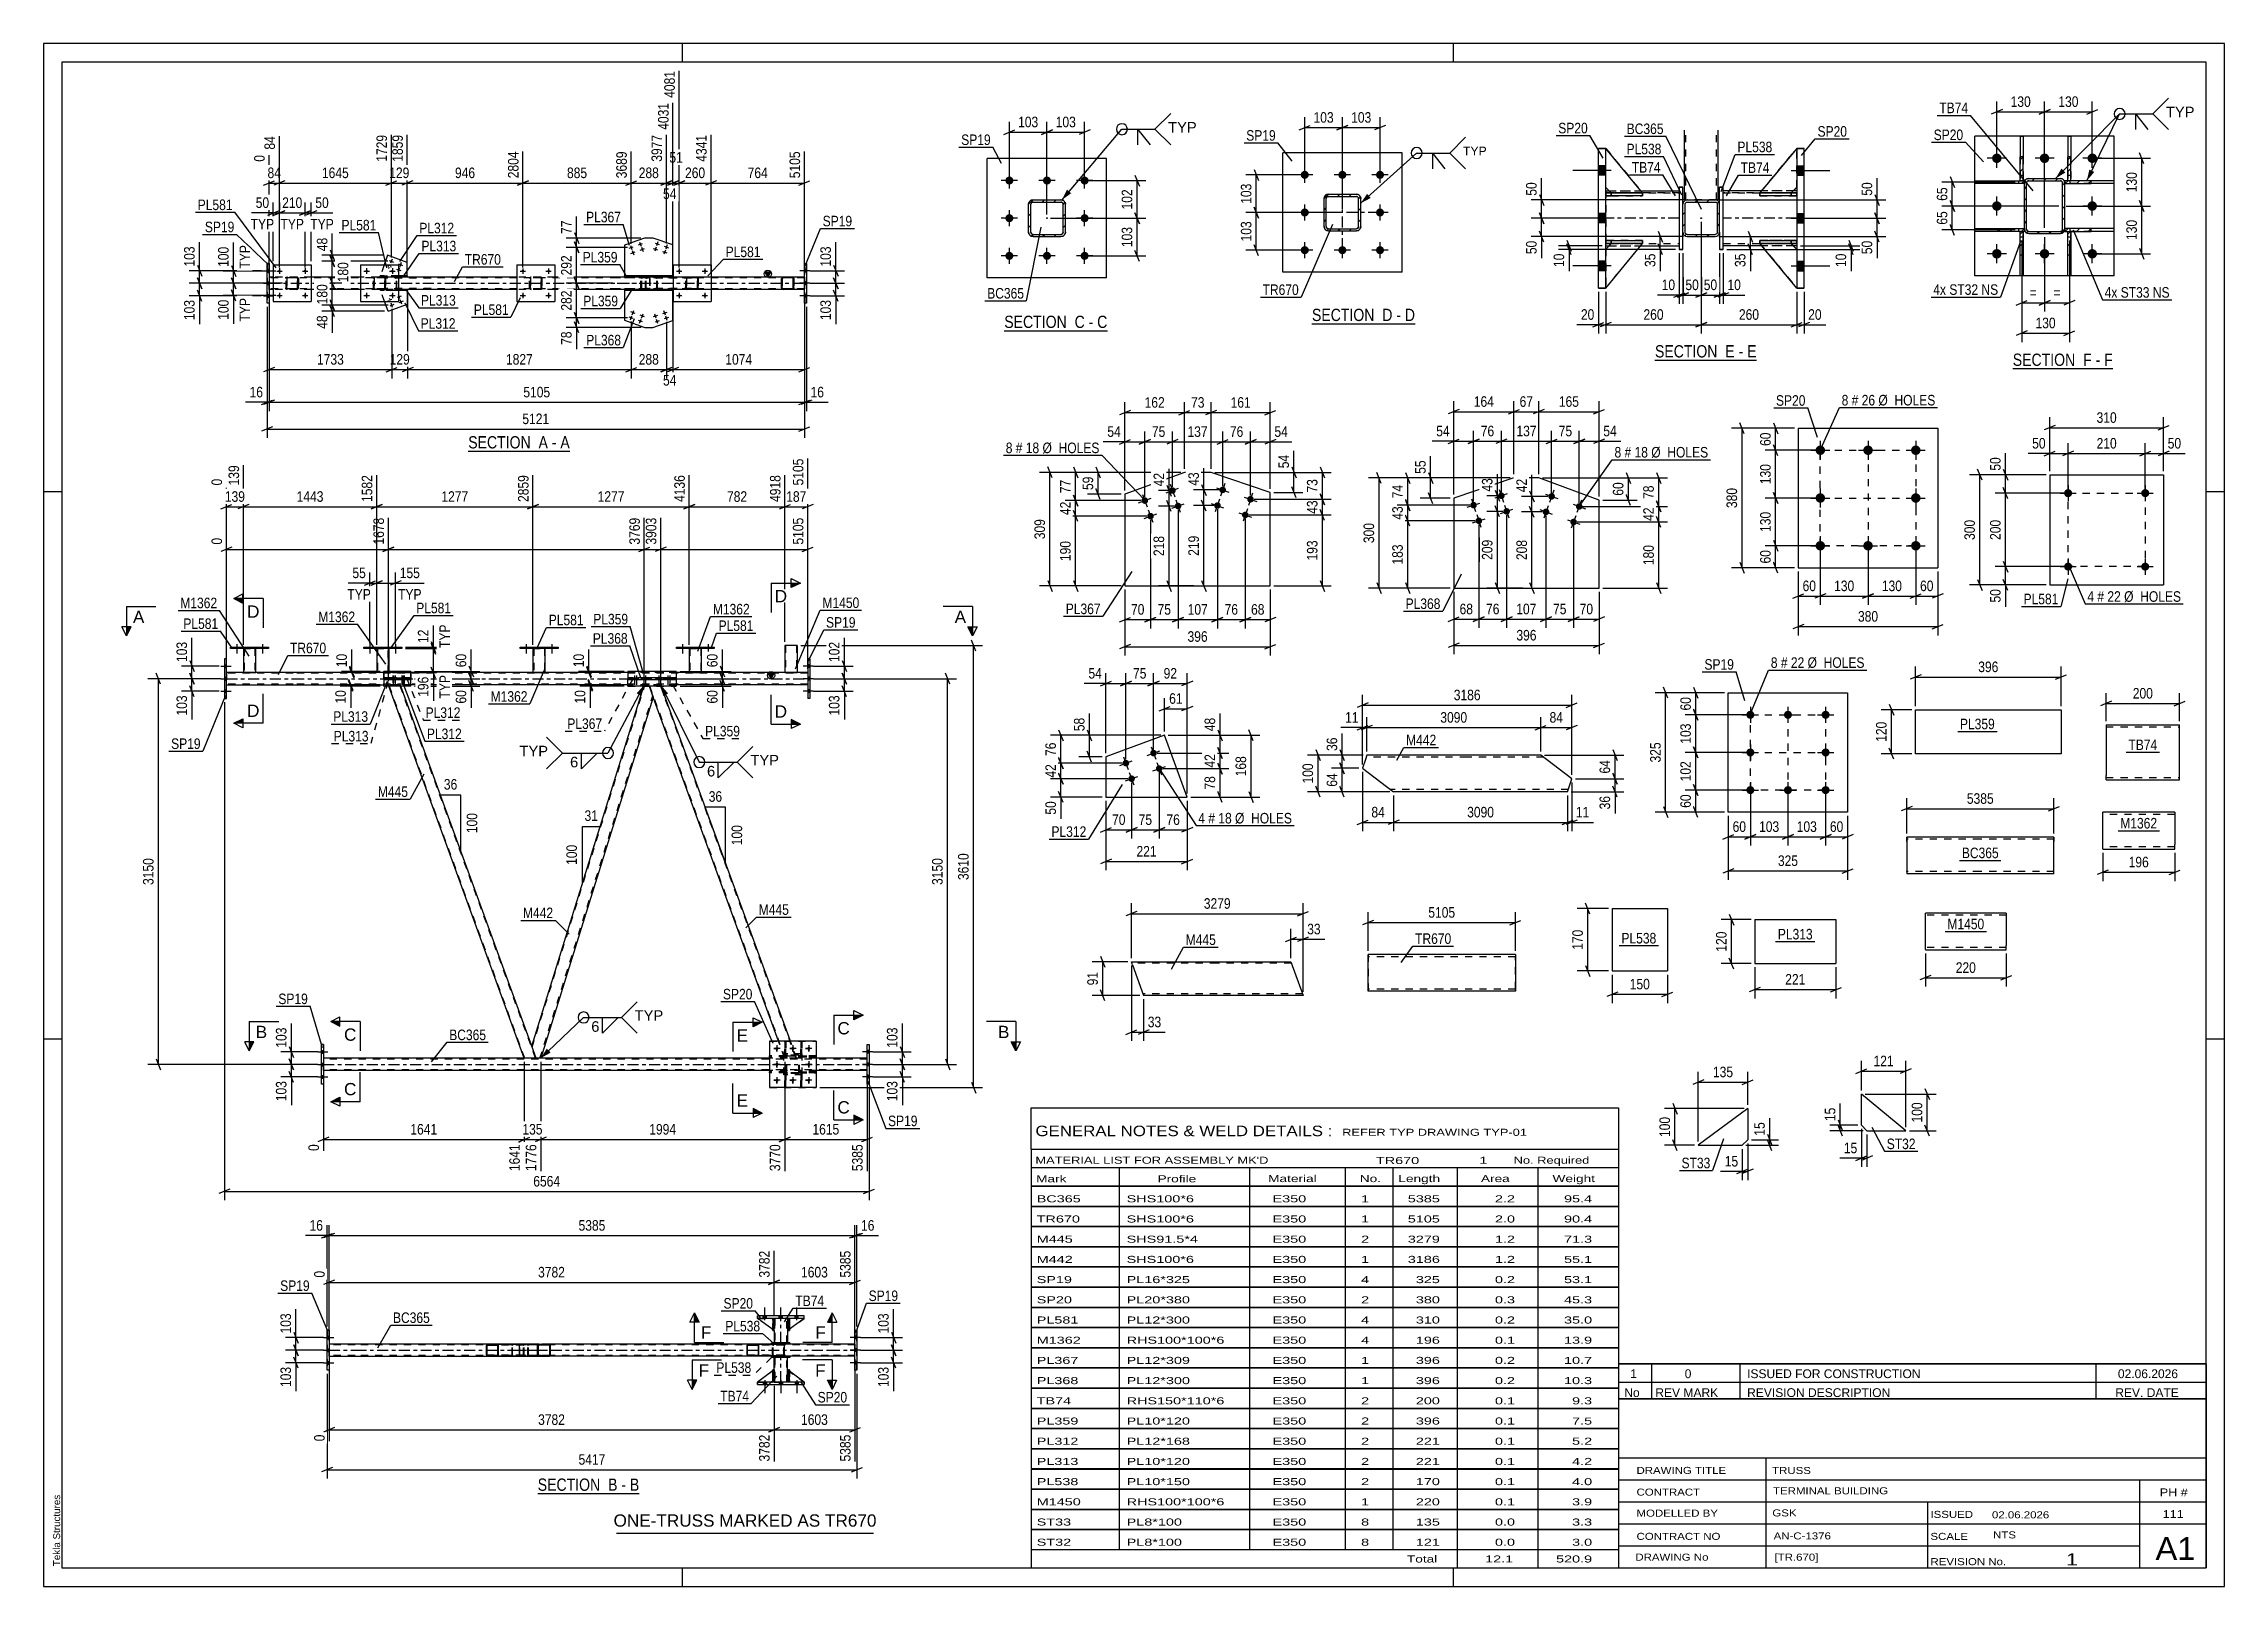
# Paper-space layout 'Layout1' of a CAD drawing. Header units: millimetres. Extents: x 0 to 594, y 0 to 420.
# The model-space entities are those that its viewports show. They can reach past a viewport. Long polylines and large blocks are cut down to what shows.
import ezdxf

# ---------------------------------------------------------------- set-up
doc = ezdxf.new("R2010")
doc.units = ezdxf.units.MM
doc.linetypes.add('DXK_LINE_DOT2', pattern=[3.9198, 1.9599, -1.9599])
doc.linetypes.add('DXK_LINE_DOT3', pattern=[5.9187, 2.979, -0.9799, 0.9799, -0.9799])
doc.layers.add('Viewport layer', color=7, linetype='Continuous', plot=False)
doc.styles.add('Arial', font='arial.ttf', dxfattribs={"height": 0.2})
doc.styles.add('Arial Narrow', font='ARIALN.TTF', dxfattribs={"height": 0.2})

# ---------------------------------------------------------------- blocks, each defined once
blk = doc.blocks.new('Unknown-570345727-1133')
at = {"color": 5, "linetype": 'Continuous'}
for p, q in [((594, 420), (0, 420)), ((0, 420), (0, 0)), ((174, 415), (174, 420)), ((384, 415), (384, 420)), ((594, 0), (594, 420)), ((589, 415), (5, 415)), ((5, 415), (5, 5)), ((589, 5), (589, 415)), ((5, 298), (0, 298)), ((594, 298), (589, 298)), ((5, 149), (0, 149)), ((594, 149), (589, 149)), ((0, 0), (594, 0)), ((5, 5), (589, 5)), ((174, 0), (174, 5)), ((384, 0), (384, 5))]:
    blk.add_line(p, q, dxfattribs=at)
at = {"color": 174, "linetype": 'Continuous', "style": 'Arial'}
blk.add_text('Tekla Structures', height=1.9102, rotation=90, dxfattribs=at).set_placement((4.5, 5.5))
blk = doc.blocks.new('Unknown-570345727-11 - 4270')
at = {"color": 6, "linetype": 'Continuous'}
blk.add_line((115.66, 309.05), (143.3, 309.05), dxfattribs=at)
at = {"color": 0, "linetype": 'Continuous'}
blk.add_wipeout([(133.76, 309.8), (133.76, 313.3), (115.66, 313.3), (115.66, 309.8)], dxfattribs=at)
blk.add_wipeout([(137.37, 309.8), (137.37, 313.3), (134.81, 313.3), (134.81, 309.8)], dxfattribs=at)
at = {"color": 7, "linetype": 'Continuous', "style": 'Arial Narrow'}
blk.add_text('SECTION ', height=3.34, dxfattribs=at).set_placement((115.66, 309.8))
at = {"color": 0, "linetype": 'Continuous'}
blk.add_wipeout([(139.7, 309.8), (139.7, 313.3), (138.42, 313.3), (138.42, 309.8)], dxfattribs=at)
at = {"color": 7, "linetype": 'Continuous', "style": 'Arial Narrow'}
blk.add_text('A', height=3.34, dxfattribs=at).set_placement((134.81, 309.8))
at = {"color": 0, "linetype": 'Continuous'}
blk.add_wipeout([(143.3, 309.8), (143.3, 313.3), (140.75, 313.3), (140.75, 309.8)], dxfattribs=at)
at = {"color": 7, "linetype": 'Continuous', "style": 'Arial Narrow'}
for s, p in [('-', (138.42, 309.8)), ('A', (140.75, 309.8))]:
    blk.add_text(s, height=3.34, dxfattribs=at).set_placement(p)
blk = doc.blocks.new('Unknown-570345727-12 - 5436')
at = {"color": 6, "linetype": 'Continuous'}
blk.add_line((134.59, 25.27), (162.23, 25.27), dxfattribs=at)
at = {"color": 0, "linetype": 'Continuous'}
blk.add_wipeout([(152.7, 26.02), (152.7, 29.52), (134.59, 29.52), (134.59, 26.02)], dxfattribs=at)
blk.add_wipeout([(156.3, 26.02), (156.3, 29.52), (153.75, 29.52), (153.75, 26.02)], dxfattribs=at)
at = {"color": 7, "linetype": 'Continuous', "style": 'Arial Narrow'}
blk.add_text('SECTION ', height=3.34, dxfattribs=at).set_placement((134.59, 26.02))
at = {"color": 0, "linetype": 'Continuous'}
blk.add_wipeout([(158.63, 26.02), (158.63, 29.52), (157.35, 29.52), (157.35, 26.02)], dxfattribs=at)
at = {"color": 7, "linetype": 'Continuous', "style": 'Arial Narrow'}
blk.add_text('B', height=3.34, dxfattribs=at).set_placement((153.75, 26.02))
at = {"color": 0, "linetype": 'Continuous'}
blk.add_wipeout([(162.23, 26.02), (162.23, 29.52), (159.68, 29.52), (159.68, 26.02)], dxfattribs=at)
at = {"color": 7, "linetype": 'Continuous', "style": 'Arial Narrow'}
for s, p in [('-', (157.35, 26.02)), ('B', (159.68, 26.02))]:
    blk.add_text(s, height=3.34, dxfattribs=at).set_placement(p)
blk = doc.blocks.new('Unknown-570345727-13 - 5711')
at = {"color": 6, "linetype": 'Continuous'}
blk.add_line((261.67, 341.84), (289.74, 341.84), dxfattribs=at)
at = {"color": 0, "linetype": 'Continuous'}
blk.add_wipeout([(279.78, 342.59), (279.78, 346.09), (261.67, 346.09), (261.67, 342.59)], dxfattribs=at)
blk.add_wipeout([(283.6, 342.59), (283.6, 346.09), (280.83, 346.09), (280.83, 342.59)], dxfattribs=at)
at = {"color": 7, "linetype": 'Continuous', "style": 'Arial Narrow'}
blk.add_text('SECTION ', height=3.34, dxfattribs=at).set_placement((261.67, 342.59))
at = {"color": 0, "linetype": 'Continuous'}
blk.add_wipeout([(285.92, 342.59), (285.92, 346.09), (284.65, 346.09), (284.65, 342.59)], dxfattribs=at)
at = {"color": 7, "linetype": 'Continuous', "style": 'Arial Narrow'}
blk.add_text('C', height=3.34, dxfattribs=at).set_placement((280.83, 342.59))
at = {"color": 0, "linetype": 'Continuous'}
blk.add_wipeout([(289.74, 342.59), (289.74, 346.09), (286.97, 346.09), (286.97, 342.59)], dxfattribs=at)
at = {"color": 7, "linetype": 'Continuous', "style": 'Arial Narrow'}
for s, p in [('C', (286.97, 342.59)), ('-', (284.65, 342.59))]:
    blk.add_text(s, height=3.34, dxfattribs=at).set_placement(p)
blk = doc.blocks.new('Unknown-570345727-14 - 3917')
at = {"color": 6, "linetype": 'Continuous'}
blk.add_line((345.48, 343.73), (373.55, 343.73), dxfattribs=at)
at = {"color": 0, "linetype": 'Continuous'}
blk.add_wipeout([(363.59, 344.48), (363.59, 347.98), (345.48, 347.98), (345.48, 344.48)], dxfattribs=at)
blk.add_wipeout([(367.41, 344.48), (367.41, 347.98), (364.64, 347.98), (364.64, 344.48)], dxfattribs=at)
at = {"color": 7, "linetype": 'Continuous', "style": 'Arial Narrow'}
blk.add_text('SECTION ', height=3.34, dxfattribs=at).set_placement((345.48, 344.48))
at = {"color": 0, "linetype": 'Continuous'}
blk.add_wipeout([(369.73, 344.48), (369.73, 347.98), (368.46, 347.98), (368.46, 344.48)], dxfattribs=at)
at = {"color": 7, "linetype": 'Continuous', "style": 'Arial Narrow'}
blk.add_text('D', height=3.34, dxfattribs=at).set_placement((364.64, 344.48))
at = {"color": 0, "linetype": 'Continuous'}
blk.add_wipeout([(373.55, 344.48), (373.55, 347.98), (370.78, 347.98), (370.78, 344.48)], dxfattribs=at)
at = {"color": 7, "linetype": 'Continuous', "style": 'Arial Narrow'}
for s, p in [('-', (368.46, 344.48)), ('D', (370.78, 344.48))]:
    blk.add_text(s, height=3.34, dxfattribs=at).set_placement(p)
blk = doc.blocks.new('Unknown-570345727-15 - 3614')
at = {"color": 6, "linetype": 'Continuous'}
blk.add_line((438.91, 333.82), (466.56, 333.82), dxfattribs=at)
at = {"color": 0, "linetype": 'Continuous'}
blk.add_wipeout([(457.02, 334.57), (457.02, 338.07), (438.91, 338.07), (438.91, 334.57)], dxfattribs=at)
blk.add_wipeout([(460.63, 334.57), (460.63, 338.07), (458.07, 338.07), (458.07, 334.57)], dxfattribs=at)
at = {"color": 7, "linetype": 'Continuous', "style": 'Arial Narrow'}
blk.add_text('SECTION ', height=3.34, dxfattribs=at).set_placement((438.91, 334.57))
at = {"color": 0, "linetype": 'Continuous'}
blk.add_wipeout([(462.95, 334.57), (462.95, 338.07), (461.68, 338.07), (461.68, 334.57)], dxfattribs=at)
at = {"color": 7, "linetype": 'Continuous', "style": 'Arial Narrow'}
blk.add_text('E', height=3.34, dxfattribs=at).set_placement((458.07, 334.57))
at = {"color": 0, "linetype": 'Continuous'}
blk.add_wipeout([(466.56, 334.57), (466.56, 338.07), (464, 338.07), (464, 334.57)], dxfattribs=at)
at = {"color": 7, "linetype": 'Continuous', "style": 'Arial Narrow'}
for s, p in [('-', (461.68, 334.57)), ('E', (464, 334.57))]:
    blk.add_text(s, height=3.34, dxfattribs=at).set_placement(p)
blk = doc.blocks.new('Unknown-570345727-16 - 3329')
at = {"color": 6, "linetype": 'Continuous'}
blk.add_line((536.36, 331.52), (563.58, 331.52), dxfattribs=at)
at = {"color": 0, "linetype": 'Continuous'}
blk.add_wipeout([(554.47, 332.27), (554.47, 335.77), (536.36, 335.77), (536.36, 332.27)], dxfattribs=at)
blk.add_wipeout([(557.86, 332.27), (557.86, 335.77), (555.52, 335.77), (555.52, 332.27)], dxfattribs=at)
at = {"color": 7, "linetype": 'Continuous', "style": 'Arial Narrow'}
blk.add_text('SECTION ', height=3.34, dxfattribs=at).set_placement((536.36, 332.27))
at = {"color": 0, "linetype": 'Continuous'}
blk.add_wipeout([(560.19, 332.27), (560.19, 335.77), (558.91, 335.77), (558.91, 332.27)], dxfattribs=at)
at = {"color": 7, "linetype": 'Continuous', "style": 'Arial Narrow'}
blk.add_text('F', height=3.34, dxfattribs=at).set_placement((555.52, 332.27))
at = {"color": 0, "linetype": 'Continuous'}
blk.add_wipeout([(563.58, 332.27), (563.58, 335.77), (561.24, 335.77), (561.24, 332.27)], dxfattribs=at)
at = {"color": 7, "linetype": 'Continuous', "style": 'Arial Narrow'}
for s, p in [('-', (558.91, 332.27)), ('F', (561.24, 332.27))]:
    blk.add_text(s, height=3.34, dxfattribs=at).set_placement(p)
blk = doc.blocks.new('Part-570345727-2876 - 2860')
at = {"color": 2, "linetype": 'Continuous'}
for p, q in [((495.13, 125.54), (495.13, 134.04)), ((507.22, 124.04), (495.13, 134.04)), ((496.63, 124.04), (495.13, 125.54)), ((496.63, 124.04), (507.22, 124.04))]:
    blk.add_line(p, q, dxfattribs=at)
blk = doc.blocks.new('Part-570345727-5862 - 5856')
at = {"color": 2, "linetype": 'Continuous'}
for p, q in [((360.39, 226.31), (360.02, 225.11)), ((387.71, 226.31), (360.39, 226.31)), ((407.81, 226.32), (387.81, 226.32)), ((416.23, 219.89), (407.81, 226.32)), ((360.02, 225.11), (359.28, 222.74)), ((359.28, 222.74), (367.71, 216.31)), ((415.12, 216.32), (416.23, 219.89)), ((387.71, 216.31), (367.71, 216.31)), ((415.12, 216.32), (387.81, 216.32))]:
    blk.add_line(p, q, dxfattribs=at)
at = {"color": 7, "linetype": 'DXK_LINE_DOT2'}
for p, q in [((387.71, 225.71), (360.2, 225.71)), ((408.59, 225.72), (387.81, 225.72)), ((387.71, 216.91), (366.92, 216.91)), ((415.3, 216.92), (387.81, 216.92))]:
    blk.add_line(p, q, dxfattribs=at)
blk = doc.blocks.new('Bolt-570345727-4404 - 4270')
at = {"linetype": 'Continuous'}
for points in [[(173.49, 351.42, -1), (172.75, 351.42, -1)], [(180.49, 351.42, -1), (179.75, 351.42, -1)]]:
    blk.add_hatch(color=1, dxfattribs=at).paths.add_polyline_path(points)
at = {"color": 1, "linetype": 'Continuous'}
for p, q in [((172.39, 351.42), (173.85, 351.42)), ((173.12, 352.16), (173.12, 350.69)), ((179.39, 351.42), (180.85, 351.42)), ((180.12, 352.16), (180.12, 350.69))]:
    blk.add_line(p, q, dxfattribs=at)
blk = doc.blocks.new('Bolt-570345727-4339 - 4270')
at = {"linetype": 'Continuous'}
for points in [[(166.92, 363.96, -1), (166.35, 364.15, -1)], [(167.4, 365.38, -1), (166.83, 365.57, -1)], [(169.44, 363.11, -1), (168.88, 363.3, -1)], [(169.92, 364.53, -1), (169.36, 364.72, -1)]]:
    blk.add_hatch(color=1, dxfattribs=at).paths.add_polyline_path(points)
at = {"color": 1, "linetype": 'Continuous'}
for p, q in [((166.07, 364.25), (167.2, 363.86)), ((166.83, 364.62), (166.44, 363.49)), ((166.55, 365.67), (167.68, 365.29)), ((167.31, 366.05), (166.92, 364.91)), ((168.59, 363.4), (169.73, 363.01)), ((169.35, 363.77), (168.97, 362.64)), ((169.07, 364.82), (170.21, 364.43)), ((169.83, 365.19), (169.45, 364.06))]:
    blk.add_line(p, q, dxfattribs=at)
blk = doc.blocks.new('Bolt-570345727-4412 - 4270')
at = {"linetype": 'Continuous'}
for points in [[(64.59, 351.43, -1), (63.85, 351.43, -1)], [(71.59, 351.43, -1), (70.85, 351.43, -1)]]:
    blk.add_hatch(color=1, dxfattribs=at).paths.add_polyline_path(points)
at = {"color": 1, "linetype": 'Continuous'}
for p, q in [((63.49, 351.43), (64.95, 351.43)), ((64.22, 352.16), (64.22, 350.69)), ((70.49, 351.43), (71.95, 351.43)), ((71.22, 352.16), (71.22, 350.69))]:
    blk.add_line(p, q, dxfattribs=at)
blk = doc.blocks.new('Bolt-570345727-4344 - 4270')
at = {"linetype": 'Continuous'}
for points in [[(130.92, 351.42, -1), (130.19, 351.42, -1)], [(137.92, 351.42, -1), (137.19, 351.42, -1)]]:
    blk.add_hatch(color=1, dxfattribs=at).paths.add_polyline_path(points)
at = {"color": 1, "linetype": 'Continuous'}
for p, q in [((129.82, 351.42), (131.29, 351.42)), ((130.55, 352.16), (130.55, 350.69)), ((136.82, 351.42), (138.29, 351.42)), ((137.55, 352.16), (137.55, 350.69))]:
    blk.add_line(p, q, dxfattribs=at)
blk = doc.blocks.new('Bolt-570345727-4336 - 4270')
at = {"linetype": 'Continuous'}
for points in [[(88.35, 358.09, -1), (87.62, 358.09, -1)], [(95.35, 358.09, -1), (94.62, 358.09, -1)]]:
    blk.add_hatch(color=1, dxfattribs=at).paths.add_polyline_path(points)
at = {"color": 1, "linetype": 'Continuous'}
for p, q in [((87.25, 358.09), (88.72, 358.09)), ((87.99, 358.83), (87.99, 357.36)), ((94.25, 358.09), (95.72, 358.09)), ((94.99, 358.83), (94.99, 357.36))]:
    blk.add_line(p, q, dxfattribs=at)
blk = doc.blocks.new('Bolt-570345727-4337 - 4270')
at = {"linetype": 'Continuous'}
for points in [[(88.35, 351.43, -1), (87.62, 351.43, -1)], [(95.35, 351.43, -1), (94.62, 351.43, -1)]]:
    blk.add_hatch(color=1, dxfattribs=at).paths.add_polyline_path(points)
at = {"color": 1, "linetype": 'Continuous'}
for p, q in [((87.25, 351.43), (88.72, 351.43)), ((87.99, 352.16), (87.99, 350.69)), ((94.25, 351.43), (95.72, 351.43)), ((94.99, 352.16), (94.99, 350.69))]:
    blk.add_line(p, q, dxfattribs=at)
blk = doc.blocks.new('Bolt-570345727-4338 - 4270')
at = {"linetype": 'Continuous'}
for points in [[(207.78, 357.81), (207.78, 358.54), (207.24, 358.54), (207.24, 357.81)], [(207.78, 357.81), (207.78, 358.54), (207.24, 358.54), (207.24, 357.81)], [(207.78, 357.81), (207.78, 358.54), (207.24, 358.54), (207.24, 357.81)], [(207.78, 354.39), (207.78, 355.13), (207.24, 355.13), (207.24, 354.39)], [(207.78, 354.39), (207.78, 355.13), (207.24, 355.13), (207.24, 354.39)], [(207.78, 350.98), (207.78, 351.71), (207.24, 351.71), (207.24, 350.98)], [(207.78, 350.98), (207.78, 351.71), (207.24, 351.71), (207.24, 350.98)], [(207.78, 350.98), (207.78, 351.71), (207.24, 351.71), (207.24, 350.98)]]:
    blk.add_hatch(color=1, dxfattribs=at).paths.add_polyline_path(points)
at = {"color": 1, "linetype": 'Continuous'}
for p, q in [((208.74, 358.18), (205.98, 358.18)), ((208.74, 358.18), (205.98, 358.18)), ((208.74, 358.18), (205.98, 358.18)), ((207.78, 358.54), (207.24, 358.54)), ((207.78, 358.54), (207.24, 358.54)), ((207.78, 358.54), (207.24, 358.54)), ((207.78, 357.81), (207.24, 357.81)), ((207.78, 357.81), (207.24, 357.81)), ((207.78, 357.81), (207.24, 357.81)), ((208.74, 354.76), (205.98, 354.76)), ((208.74, 354.76), (205.98, 354.76)), ((208.74, 351.34), (205.98, 351.34)), ((208.74, 351.34), (205.98, 351.34)), ((208.74, 351.34), (205.98, 351.34)), ((207.78, 355.13), (207.24, 355.13)), ((207.78, 355.13), (207.24, 355.13)), ((207.78, 354.39), (207.24, 354.39)), ((207.78, 354.39), (207.24, 354.39)), ((207.78, 351.71), (207.24, 351.71)), ((207.78, 351.71), (207.24, 351.71)), ((207.78, 351.71), (207.24, 351.71)), ((207.78, 350.98), (207.24, 350.98)), ((207.78, 350.98), (207.24, 350.98)), ((207.78, 350.98), (207.24, 350.98))]:
    blk.add_line(p, q, dxfattribs=at)
blk = doc.blocks.new('Part-570345727-4406 - 4270')
at = {"color": 7, "linetype": 'DXK_LINE_DOT2'}
for p, q in [((66.3, 356.39), (66.45, 356.42)), ((66.45, 356.42), (66.3, 356.39)), ((68.99, 356.42), (66.45, 356.42)), ((68.99, 356.42), (69.14, 356.39)), ((69.14, 356.39), (68.99, 356.42)), ((66.05, 356.02), (66.08, 356.18)), ((66.08, 356.18), (66.05, 356.02)), ((66.05, 353.49), (66.05, 356.02)), ((66.05, 356.02), (66.05, 356.02)), ((66.05, 353.49), (66.05, 356.02)), ((66.05, 353.49), (66.05, 353.49)), ((66.08, 353.34), (66.05, 353.49)), ((66.05, 353.49), (66.08, 353.34)), ((66.25, 356.02), (66.27, 356.1)), ((66.27, 356.1), (66.25, 356.02)), ((66.25, 353.49), (66.25, 356.02)), ((66.25, 356.02), (66.25, 356.02)), ((66.25, 356.02), (66.25, 353.49)), ((66.25, 353.49), (66.25, 353.49)), ((66.27, 353.41), (66.25, 353.49)), ((66.25, 353.49), (66.27, 353.41)), ((66.27, 356.1), (66.31, 356.17)), ((66.31, 356.17), (66.27, 356.1)), ((66.31, 353.35), (66.27, 353.41)), ((66.27, 353.41), (66.31, 353.35)), ((66.45, 353.09), (66.3, 353.12)), ((66.3, 353.12), (66.45, 353.09)), ((66.31, 356.17), (66.38, 356.21)), ((66.38, 356.21), (66.31, 356.17)), ((66.38, 353.31), (66.31, 353.35)), ((66.31, 353.35), (66.38, 353.31)), ((66.45, 356.22), (66.38, 356.21)), ((66.45, 353.29), (66.38, 353.31)), ((68.99, 356.22), (66.45, 356.22)), ((68.99, 353.29), (66.45, 353.29)), ((68.99, 353.09), (66.45, 353.09)), ((68.99, 356.22), (69.06, 356.21)), ((69.06, 353.31), (68.99, 353.29)), ((69.14, 353.12), (68.99, 353.09)), ((68.99, 353.09), (69.14, 353.12)), ((69.06, 356.21), (69.13, 356.17)), ((69.13, 356.17), (69.06, 356.21)), ((69.13, 353.35), (69.06, 353.31)), ((69.06, 353.31), (69.13, 353.35)), ((69.13, 356.17), (69.17, 356.1)), ((69.17, 356.1), (69.13, 356.17)), ((69.17, 353.41), (69.13, 353.35)), ((69.13, 353.35), (69.17, 353.41)), ((69.17, 356.1), (69.19, 356.02)), ((69.19, 356.02), (69.17, 356.1)), ((69.19, 353.49), (69.17, 353.41)), ((69.17, 353.41), (69.19, 353.49)), ((69.19, 353.49), (69.19, 356.02)), ((69.19, 356.02), (69.19, 356.02)), ((69.19, 356.02), (69.19, 353.49)), ((69.19, 353.49), (69.19, 353.49)), ((69.36, 356.18), (69.39, 356.02)), ((69.39, 356.02), (69.36, 356.18)), ((69.39, 353.49), (69.36, 353.34)), ((69.36, 353.34), (69.39, 353.49)), ((69.39, 353.49), (69.39, 356.02)), ((69.39, 356.02), (69.39, 356.02)), ((69.39, 356.02), (69.39, 353.49)), ((69.39, 353.49), (69.39, 353.49))]:
    blk.add_line(p, q, dxfattribs=at)
at = {"color": 7, "linetype": 'DXK_LINE_DOT3'}
blk.add_line((67.72, 354.76), (67.72, 354.76), dxfattribs=at)
at = {"color": 7, "linetype": 'DXK_LINE_DOT2'}
for centre, start, end in [((66.45, 356.02), 112.5, 157.5), ((66.45, 356.02), 112.5, 157.5), ((66.45, 353.49), 202.5, 247.5), ((66.45, 353.49), 202.5, 247.5), ((68.99, 356.02), 22.5, 67.5), ((68.99, 356.02), 22.5, 67.5), ((68.99, 353.49), 292.5, 337.5), ((68.99, 353.49), 292.5, 337.5)]:
    blk.add_arc(centre, 0.4, start, end, dxfattribs=at)
blk = doc.blocks.new('Part-570345727-4349 - 4270')
at = {"color": 7, "linetype": 'DXK_LINE_DOT2'}
for p, q in [((91.67, 356.76), (91.67, 356.43)), ((91.67, 356.43), (91.67, 356.76)), ((91.67, 356.76), (91.67, 356.76)), ((96.65, 356.76), (91.67, 356.76)), ((91.67, 356.43), (91.67, 356.43)), ((96.65, 356.43), (91.67, 356.43)), ((99.04, 356.43), (99.04, 356.76))]:
    blk.add_line(p, q, dxfattribs=at)
at = {"color": 2, "linetype": 'Continuous'}
for p, q in [((99.04, 356.76), (96.65, 356.76)), ((99.04, 356.43), (96.65, 356.43)), ((99.04, 356.76), (99.04, 356.43))]:
    blk.add_line(p, q, dxfattribs=at)
blk = doc.blocks.new('Bolt-570345727-4286 - 4270')
at = {"linetype": 'Continuous'}
for points in [[(96.55, 350.98, -1), (97.12, 351.19, -1)], [(94.56, 348.66, -1), (95.13, 348.87, -1)], [(97.07, 349.57, -1), (97.63, 349.78, -1)]]:
    blk.add_hatch(color=1, dxfattribs=at).paths.add_polyline_path(points)
at = {"color": 1, "linetype": 'Continuous'}
for p, q in [((94.12, 350.74), (94.26, 350.36)), ((97.4, 351.29), (96.27, 350.88)), ((97.04, 350.52), (96.63, 351.65)), ((93.77, 349.97), (94.14, 350.1)), ((95.41, 348.97), (94.28, 348.56)), ((94.54, 349.61), (94.4, 349.98)), ((94.89, 350.38), (94.52, 350.24)), ((95.05, 348.2), (94.64, 349.33)), ((97.91, 349.88), (96.79, 349.47)), ((97.55, 349.11), (97.14, 350.24))]:
    blk.add_line(p, q, dxfattribs=at)
blk = doc.blocks.new('Part-570345727-4293 - 4270')
at = {"color": 7, "linetype": 'DXK_LINE_DOT2'}
for p, q in [((91.79, 352.76), (91.79, 353.09)), ((91.79, 353.09), (96.65, 353.09)), ((91.79, 353.09), (91.79, 352.76)), ((96.65, 352.76), (91.79, 352.76)), ((99.16, 352.76), (99.16, 353.09))]:
    blk.add_line(p, q, dxfattribs=at)
at = {"color": 2, "linetype": 'Continuous'}
for p, q in [((99.16, 353.09), (96.65, 353.09)), ((99.16, 352.76), (96.65, 352.76)), ((99.16, 353.09), (99.16, 353.09)), ((99.16, 353.09), (99.16, 352.76)), ((99.16, 352.76), (99.16, 352.76))]:
    blk.add_line(p, q, dxfattribs=at)
blk = doc.blocks.new('Part-570345727-4298 - 4270')
at = {"color": 2, "linetype": 'Continuous'}
for p, q in [((93.71, 362.37), (92.76, 359.76)), ((99.04, 360.42), (93.71, 362.37)), ((99.04, 356.76), (99.04, 360.42))]:
    blk.add_line(p, q, dxfattribs=at)
at = {"color": 7, "linetype": 'DXK_LINE_DOT2'}
for p, q in [((92.76, 359.76), (91.67, 356.76)), ((91.67, 356.76), (99.04, 356.76))]:
    blk.add_line(p, q, dxfattribs=at)
blk = doc.blocks.new('Part-570345727-4314 - 4270')
at = {"linetype": 'Continuous'}
blk.add_hatch(color=2, dxfattribs=at).paths.add_polyline_path([(197.24, 356.43), (196.44, 357.83), (198.04, 357.83)])
at = {"color": 2, "linetype": 'Continuous'}
for p, q in [((62.55, 356.43), (61.41, 356.43)), ((79.55, 356.43), (72.89, 356.43)), ((86.32, 356.43), (79.65, 356.43)), ((128.89, 356.43), (99.04, 356.43)), ((158.24, 356.43), (139.22, 356.43)), ((171.45, 356.43), (171.43, 356.43)), ((207.24, 356.43), (181.79, 356.43)), ((197.24, 356.43), (196.44, 357.83)), ((196.44, 357.83), (198.04, 357.83)), ((198.04, 357.83), (197.24, 356.43)), ((62.55, 353.09), (61.41, 353.09)), ((79.55, 353.09), (72.89, 353.09)), ((86.32, 353.09), (79.65, 353.09)), ((128.89, 353.09), (99.16, 353.09)), ((158.24, 353.09), (139.22, 353.09)), ((171.45, 353.09), (171.43, 353.09)), ((201.4, 353.09), (181.79, 353.09)), ((207.24, 353.09), (203.95, 353.09))]:
    blk.add_line(p, q, dxfattribs=at)
at = {"color": 7, "linetype": 'DXK_LINE_DOT2'}
for p, q in [((61.41, 356.43), (61.41, 356.43)), ((61.41, 356.43), (61.41, 353.09)), ((61.41, 353.09), (61.41, 356.43)), ((61.41, 356.43), (61.41, 356.43)), ((72.89, 356.43), (62.55, 356.43)), ((99.04, 356.43), (86.32, 356.43)), ((139.22, 356.43), (128.89, 356.43)), ((207.24, 356.43), (158.24, 356.43)), ((181.79, 356.43), (171.45, 356.43)), ((207.24, 353.21), (207.24, 356.43)), ((207.24, 356.43), (207.24, 356.43)), ((207.24, 356.43), (207.24, 356.4)), ((79.55, 356.23), (61.41, 356.23)), ((79.55, 353.29), (61.41, 353.29)), ((61.41, 353.09), (61.41, 353.09)), ((61.41, 353.09), (61.41, 353.09)), ((72.89, 353.09), (62.55, 353.09)), ((207.24, 356.23), (79.65, 356.23)), ((207.24, 353.29), (79.65, 353.29)), ((99.16, 353.09), (86.32, 353.09)), ((139.22, 353.09), (128.89, 353.09)), ((207.24, 353.09), (158.24, 353.09)), ((181.79, 353.09), (171.45, 353.09)), ((203.95, 353.09), (201.4, 353.09)), ((207.24, 356.4), (207.24, 356.31)), ((207.24, 353.09), (207.24, 356.31)), ((207.24, 353.31), (207.24, 356.23)), ((207.24, 356.23), (207.24, 356.23)), ((207.24, 356.21), (207.24, 356.23)), ((207.24, 356.21), (207.24, 353.29)), ((207.24, 353.29), (207.24, 353.31)), ((207.24, 353.29), (207.24, 353.29)), ((207.24, 353.12), (207.24, 353.21)), ((207.24, 353.09), (207.24, 353.12)), ((207.24, 353.09), (207.24, 353.09))]:
    blk.add_line(p, q, dxfattribs=at)
at = {"color": 7, "linetype": 'DXK_LINE_DOT3'}
for p, q in [((61.41, 354.76), (79.55, 354.76)), ((79.65, 354.76), (207.24, 354.76))]:
    blk.add_line(p, q, dxfattribs=at)
at = {"color": 2, "linetype": 'Continuous'}
blk.add_circle((197.24, 357.33), 1, dxfattribs=at)
blk = doc.blocks.new('Bolt-570345727-4315 - 4270')
at = {"linetype": 'Continuous'}
for points in [[(61.41, 357.81), (61.41, 358.54), (60.88, 358.54), (60.88, 357.81)], [(61.41, 357.81), (61.41, 358.54), (60.88, 358.54), (60.88, 357.81)], [(61.41, 357.81), (61.41, 358.54), (60.88, 358.54), (60.88, 357.81)], [(61.41, 354.39), (61.41, 355.13), (60.88, 355.13), (60.88, 354.39)], [(61.41, 354.39), (61.41, 355.13), (60.88, 355.13), (60.88, 354.39)], [(61.41, 350.98), (61.41, 351.71), (60.88, 351.71), (60.88, 350.98)], [(61.41, 350.98), (61.41, 351.71), (60.88, 351.71), (60.88, 350.98)], [(61.41, 350.98), (61.41, 351.71), (60.88, 351.71), (60.88, 350.98)]]:
    blk.add_hatch(color=1, dxfattribs=at).paths.add_polyline_path(points)
at = {"color": 1, "linetype": 'Continuous'}
for p, q in [((59.91, 358.18), (62.68, 358.18)), ((59.91, 358.18), (62.68, 358.18)), ((59.91, 358.18), (62.68, 358.18)), ((60.88, 358.54), (61.41, 358.54)), ((60.88, 358.54), (61.41, 358.54)), ((60.88, 358.54), (61.41, 358.54)), ((60.88, 357.81), (61.41, 357.81)), ((60.88, 357.81), (61.41, 357.81)), ((60.88, 357.81), (61.41, 357.81)), ((59.91, 354.76), (62.68, 354.76)), ((59.91, 354.76), (62.68, 354.76)), ((59.91, 351.34), (62.68, 351.34)), ((59.91, 351.34), (62.68, 351.34)), ((59.91, 351.34), (62.68, 351.34)), ((60.88, 355.13), (61.41, 355.13)), ((60.88, 355.13), (61.41, 355.13)), ((60.88, 354.39), (61.41, 354.39)), ((60.88, 354.39), (61.41, 354.39)), ((60.88, 351.71), (61.41, 351.71)), ((60.88, 351.71), (61.41, 351.71)), ((60.88, 351.71), (61.41, 351.71)), ((60.88, 350.98), (61.41, 350.98)), ((60.88, 350.98), (61.41, 350.98)), ((60.88, 350.98), (61.41, 350.98))]:
    blk.add_line(p, q, dxfattribs=at)
blk = doc.blocks.new('Part-570345727-4382 - 4270')
at = {"color": 2, "linetype": 'Continuous'}
for p, q in [((61.41, 360.18), (60.88, 360.18)), ((60.88, 349.34), (60.88, 360.18)), ((61.41, 360.18), (61.41, 349.34)), ((61.41, 349.34), (60.88, 349.34))]:
    blk.add_line(p, q, dxfattribs=at)
at = {"color": 7, "linetype": 'DXK_LINE_DOT2'}
for p, q in [((60.88, 360.18), (60.88, 349.34)), ((61.41, 360.18), (61.41, 349.34))]:
    blk.add_line(p, q, dxfattribs=at)
blk = doc.blocks.new('Part-570345727-4329 - 4270')
at = {"color": 7, "linetype": 'DXK_LINE_DOT2'}
for p in [(99.16, 352.76), (92.88, 349.76)]:
    blk.add_line(p, (91.79, 352.76), dxfattribs=at)
at = {"color": 2, "linetype": 'Continuous'}
for p, q in [((99.16, 349.1), (99.16, 352.76)), ((93.83, 347.15), (92.88, 349.76)), ((93.83, 347.15), (99.16, 349.1))]:
    blk.add_line(p, q, dxfattribs=at)
blk = doc.blocks.new('Bolt-570345727-4405 - 4270')
at = {"linetype": 'Continuous'}
for points in [[(173.49, 358.09, -1), (172.75, 358.09, -1)], [(180.49, 358.09, -1), (179.75, 358.09, -1)]]:
    blk.add_hatch(color=1, dxfattribs=at).paths.add_polyline_path(points)
at = {"color": 1, "linetype": 'Continuous'}
for p, q in [((172.39, 358.09), (173.85, 358.09)), ((173.12, 358.82), (173.12, 357.36)), ((179.39, 358.09), (180.85, 358.09)), ((180.12, 358.82), (180.12, 357.36))]:
    blk.add_line(p, q, dxfattribs=at)
blk = doc.blocks.new('Part-570345727-4334 - 4270')
at = {"color": 2, "linetype": 'Continuous'}
for p, q in [((158.24, 352.76), (158.24, 344.76)), ((171.43, 344.6), (171.43, 352.76)), ((158.24, 344.76), (163.73, 342.76)), ((165.97, 342.76), (171.43, 344.6)), ((163.73, 342.76), (165.97, 342.76))]:
    blk.add_line(p, q, dxfattribs=at)
at = {"color": 7, "linetype": 'DXK_LINE_DOT2'}
blk.add_line((171.43, 352.76), (158.24, 352.76), dxfattribs=at)
blk = doc.blocks.new('Part-570345727-4384 - 4270')
at = {"color": 7, "linetype": 'DXK_LINE_DOT2'}
for p, q in [((93.02, 356.12), (93, 356.02)), ((93, 353.5), (93, 356.02)), ((93, 353.5), (93.02, 353.4)), ((93.14, 356.02), (93.15, 356.07)), ((93.14, 353.5), (93.14, 356.02)), ((93.15, 353.45), (93.14, 353.5)), ((93.15, 356.07), (93.18, 356.11)), ((93.18, 353.41), (93.15, 353.45)), ((93.28, 356.28), (93.17, 356.26)), ((93.17, 353.25), (93.28, 353.23)), ((93.18, 356.11), (93.23, 356.14)), ((93.23, 353.38), (93.18, 353.41)), ((93.23, 356.14), (93.28, 356.15)), ((93.28, 353.37), (93.23, 353.38)), ((105.52, 356.28), (93.28, 356.28)), ((105.52, 356.15), (93.28, 356.15)), ((105.52, 353.37), (93.28, 353.37)), ((105.52, 353.23), (93.28, 353.23)), ((96.07, 356.26), (95.96, 356.28)), ((95.96, 356.15), (96.01, 356.14)), ((96.01, 353.38), (95.96, 353.37)), ((95.96, 353.23), (96.07, 353.25)), ((96.01, 356.14), (96.06, 356.11)), ((96.06, 353.41), (96.01, 353.38)), ((96.06, 356.11), (96.09, 356.07)), ((96.09, 353.45), (96.06, 353.41)), ((96.09, 356.07), (96.1, 356.02)), ((96.1, 353.5), (96.09, 353.45)), ((96.1, 353.5), (96.1, 356.02)), ((96.24, 356.02), (96.22, 356.12)), ((96.22, 353.4), (96.24, 353.5)), ((96.24, 353.5), (96.24, 356.02))]:
    blk.add_line(p, q, dxfattribs=at)
for centre, start, end in [((93.27, 356.01), 110.75832, 155.68004), ((93.27, 353.51), 204.31996, 249.24168), ((95.97, 356.01), 24.31996, 69.24168), ((95.97, 353.51), 290.75832, 335.68004)]:
    blk.add_arc(centre, 0.276, start, end, dxfattribs=at)
blk = doc.blocks.new('Bolt-570345727-4335 - 4270')
at = {"linetype": 'Continuous'}
for points in [[(95, 360.65, -1), (94.44, 360.86, -1)], [(96.99, 358.33, -1), (96.43, 358.53, -1)], [(97.51, 359.74, -1), (96.95, 359.94, -1)]]:
    blk.add_hatch(color=1, dxfattribs=at).paths.add_polyline_path(points)
at = {"color": 1, "linetype": 'Continuous'}
for p, q in [((93.64, 359.55), (94.02, 359.41)), ((94, 358.78), (94.14, 359.16)), ((94.16, 360.96), (95.29, 360.55)), ((94.41, 359.91), (94.28, 359.53)), ((94.77, 359.14), (94.4, 359.28)), ((94.93, 361.32), (94.52, 360.19)), ((96.15, 358.64), (97.28, 358.23)), ((96.92, 359), (96.51, 357.87)), ((96.66, 360.05), (97.79, 359.64)), ((97.43, 360.4), (97.02, 359.28))]:
    blk.add_line(p, q, dxfattribs=at)
blk = doc.blocks.new('Part-570345727-4403 - 4270')
at = {"color": 2, "linetype": 'Continuous'}
for p, q in [((171.45, 359.76), (171.45, 349.76)), ((171.45, 359.76), (181.79, 359.76)), ((181.79, 359.76), (181.79, 349.76)), ((171.45, 349.76), (181.79, 349.76))]:
    blk.add_line(p, q, dxfattribs=at)
blk = doc.blocks.new('Bolt-570345727-4340 - 4270')
at = {"linetype": 'Continuous'}
for points in [[(166.35, 345.7, -1), (166.92, 345.89, -1)], [(166.83, 344.28, -1), (167.4, 344.47, -1)], [(168.88, 346.55, -1), (169.44, 346.75, -1)], [(169.36, 345.13, -1), (169.92, 345.32, -1)]]:
    blk.add_hatch(color=1, dxfattribs=at).paths.add_polyline_path(points)
at = {"color": 1, "linetype": 'Continuous'}
for p, q in [((167.2, 345.99), (166.07, 345.6)), ((166.83, 345.23), (166.44, 346.36)), ((167.68, 344.57), (166.55, 344.18)), ((167.31, 343.81), (166.92, 344.94)), ((169.73, 346.84), (168.59, 346.46)), ((169.35, 346.08), (168.97, 347.22)), ((170.21, 345.42), (169.07, 345.04)), ((169.83, 344.66), (169.45, 345.8))]:
    blk.add_line(p, q, dxfattribs=at)
blk = doc.blocks.new('Part-570345727-4398 - 4270')
at = {"color": 7, "linetype": 'DXK_LINE_DOT2'}
for p, q in [((175.2, 356.39), (175.35, 356.42)), ((175.35, 356.42), (175.2, 356.39)), ((177.89, 356.42), (175.35, 356.42)), ((177.89, 356.42), (178.04, 356.39)), ((178.04, 356.39), (177.89, 356.42)), ((174.95, 356.02), (174.98, 356.18)), ((174.98, 356.18), (174.95, 356.02)), ((174.95, 353.49), (174.95, 356.02)), ((174.95, 356.02), (174.95, 356.02)), ((174.95, 353.49), (174.95, 356.02)), ((174.95, 353.49), (174.95, 353.49)), ((174.98, 353.34), (174.95, 353.49)), ((174.95, 353.49), (174.98, 353.34)), ((175.15, 356.02), (175.17, 356.1)), ((175.17, 356.1), (175.15, 356.02)), ((175.15, 353.49), (175.15, 356.02)), ((175.15, 356.02), (175.15, 356.02)), ((175.15, 356.02), (175.15, 353.49)), ((175.15, 353.49), (175.15, 353.49)), ((175.17, 353.41), (175.15, 353.49)), ((175.15, 353.49), (175.17, 353.41)), ((175.17, 356.1), (175.21, 356.17)), ((175.21, 356.17), (175.17, 356.1)), ((175.21, 353.35), (175.17, 353.41)), ((175.17, 353.41), (175.21, 353.35)), ((175.35, 353.09), (175.2, 353.12)), ((175.2, 353.12), (175.35, 353.09)), ((175.21, 356.17), (175.28, 356.21)), ((175.28, 356.21), (175.21, 356.17)), ((175.28, 353.31), (175.21, 353.35)), ((175.21, 353.35), (175.28, 353.31)), ((175.35, 356.22), (175.28, 356.21)), ((175.35, 353.29), (175.28, 353.31)), ((177.89, 356.22), (175.35, 356.22)), ((177.89, 353.29), (175.35, 353.29)), ((177.89, 353.09), (175.35, 353.09)), ((177.89, 356.22), (177.96, 356.21)), ((177.96, 353.31), (177.89, 353.29)), ((178.04, 353.12), (177.89, 353.09)), ((177.89, 353.09), (178.04, 353.12)), ((177.96, 356.21), (178.03, 356.17)), ((178.03, 356.17), (177.96, 356.21)), ((178.03, 353.35), (177.96, 353.31)), ((177.96, 353.31), (178.03, 353.35)), ((178.03, 356.17), (178.07, 356.1)), ((178.07, 356.1), (178.03, 356.17)), ((178.07, 353.41), (178.03, 353.35)), ((178.03, 353.35), (178.07, 353.41)), ((178.07, 356.1), (178.09, 356.02)), ((178.09, 356.02), (178.07, 356.1)), ((178.09, 353.49), (178.07, 353.41)), ((178.07, 353.41), (178.09, 353.49)), ((178.09, 353.49), (178.09, 356.02)), ((178.09, 356.02), (178.09, 356.02)), ((178.09, 356.02), (178.09, 353.49)), ((178.09, 353.49), (178.09, 353.49)), ((178.26, 356.18), (178.29, 356.02)), ((178.29, 356.02), (178.26, 356.18)), ((178.29, 353.49), (178.26, 353.34)), ((178.26, 353.34), (178.29, 353.49)), ((178.29, 353.49), (178.29, 356.02)), ((178.29, 356.02), (178.29, 356.02)), ((178.29, 356.02), (178.29, 353.49)), ((178.29, 353.49), (178.29, 353.49))]:
    blk.add_line(p, q, dxfattribs=at)
at = {"color": 7, "linetype": 'DXK_LINE_DOT3'}
blk.add_line((176.62, 354.76), (176.62, 354.76), dxfattribs=at)
at = {"color": 7, "linetype": 'DXK_LINE_DOT2'}
for centre, start, end in [((175.35, 356.02), 112.5, 157.5), ((175.35, 356.02), 112.5, 157.5), ((175.35, 353.49), 202.5, 247.5), ((175.35, 353.49), 202.5, 247.5), ((177.89, 356.02), 22.5, 67.5), ((177.89, 356.02), 22.5, 67.5), ((177.89, 353.49), 292.5, 337.5), ((177.89, 353.49), 292.5, 337.5)]:
    blk.add_arc(centre, 0.4, start, end, dxfattribs=at)
blk = doc.blocks.new('Bolt-570345727-4341 - 4270')
at = {"linetype": 'Continuous'}
for points in [[(160.33, 364.61, -1), (159.76, 364.41, -1)], [(160.84, 363.2, -1), (160.28, 363, -1)], [(162.83, 365.52, -1), (162.27, 365.32, -1)], [(163.35, 364.12, -1), (162.78, 363.91, -1)]]:
    blk.add_hatch(color=1, dxfattribs=at).paths.add_polyline_path(points)
at = {"color": 1, "linetype": 'Continuous'}
for p, q in [((159.48, 364.3), (160.61, 364.71)), ((159.84, 365.07), (160.25, 363.94)), ((159.99, 362.89), (161.12, 363.3)), ((160.35, 363.66), (160.76, 362.54)), ((161.99, 365.22), (163.11, 365.63)), ((162.34, 365.99), (162.75, 364.86)), ((162.5, 363.81), (163.63, 364.22)), ((162.86, 364.58), (163.27, 363.45))]:
    blk.add_line(p, q, dxfattribs=at)
blk = doc.blocks.new('Bolt-570345727-4413 - 4270')
at = {"linetype": 'Continuous'}
for points in [[(64.59, 358.09, -1), (63.85, 358.09, -1)], [(71.59, 358.09, -1), (70.85, 358.09, -1)]]:
    blk.add_hatch(color=1, dxfattribs=at).paths.add_polyline_path(points)
at = {"color": 1, "linetype": 'Continuous'}
for p, q in [((63.49, 358.09), (64.95, 358.09)), ((64.22, 358.83), (64.22, 357.36)), ((70.49, 358.09), (71.95, 358.09)), ((71.22, 358.83), (71.22, 357.36))]:
    blk.add_line(p, q, dxfattribs=at)
blk = doc.blocks.new('Bolt-570345727-4342 - 4270')
at = {"linetype": 'Continuous'}
for points in [[(159.76, 345.45, -1), (160.33, 345.24, -1)], [(160.28, 346.86, -1), (160.84, 346.65, -1)], [(162.27, 344.53, -1), (162.83, 344.33, -1)], [(162.78, 345.94, -1), (163.35, 345.74, -1)]]:
    blk.add_hatch(color=1, dxfattribs=at).paths.add_polyline_path(points)
at = {"color": 1, "linetype": 'Continuous'}
for p, q in [((160.61, 345.14), (159.48, 345.55)), ((159.84, 344.78), (160.25, 345.91)), ((161.12, 346.55), (159.99, 346.96)), ((160.35, 346.19), (160.76, 347.32)), ((163.11, 344.23), (161.99, 344.64)), ((162.34, 343.87), (162.75, 344.99)), ((163.63, 345.63), (162.5, 346.05)), ((162.86, 345.28), (163.27, 346.4))]:
    blk.add_line(p, q, dxfattribs=at)
blk = doc.blocks.new('Bolt-570345727-4343 - 4270')
at = {"linetype": 'Continuous'}
for points in [[(130.92, 358.09, -1), (130.19, 358.09, -1)], [(137.92, 358.09, -1), (137.19, 358.09, -1)]]:
    blk.add_hatch(color=1, dxfattribs=at).paths.add_polyline_path(points)
at = {"color": 1, "linetype": 'Continuous'}
for p, q in [((129.82, 358.09), (131.29, 358.09)), ((130.55, 358.82), (130.55, 357.36)), ((136.82, 358.09), (138.29, 358.09)), ((137.55, 358.82), (137.55, 357.36))]:
    blk.add_line(p, q, dxfattribs=at)
blk = doc.blocks.new('Part-570345727-4354 - 4270')
at = {"color": 2, "linetype": 'Continuous'}
for p, q in [((86.32, 359.76), (86.32, 349.76)), ((86.32, 359.76), (96.65, 359.76)), ((96.65, 359.76), (96.65, 349.76)), ((86.32, 349.76), (96.65, 349.76))]:
    blk.add_line(p, q, dxfattribs=at)
blk = doc.blocks.new('Part-570345727-4355 - 4270')
at = {"color": 7, "linetype": 'DXK_LINE_DOT2'}
for p, q in [((90.07, 356.39), (90.22, 356.42)), ((90.22, 356.42), (90.07, 356.39)), ((92.75, 356.42), (90.22, 356.42)), ((92.75, 356.42), (92.91, 356.39)), ((92.91, 356.39), (92.75, 356.42)), ((89.82, 356.02), (89.85, 356.18)), ((89.85, 356.18), (89.82, 356.02)), ((89.82, 353.49), (89.82, 356.02)), ((89.82, 356.02), (89.82, 356.02)), ((89.82, 353.49), (89.82, 356.02)), ((89.82, 353.49), (89.82, 353.49)), ((89.85, 353.34), (89.82, 353.49)), ((89.82, 353.49), (89.85, 353.34)), ((90.02, 356.02), (90.03, 356.1)), ((90.03, 356.1), (90.02, 356.02)), ((90.02, 353.49), (90.02, 356.02)), ((90.02, 356.02), (90.02, 356.02)), ((90.02, 356.02), (90.02, 353.49)), ((90.02, 353.49), (90.02, 353.49)), ((90.03, 353.41), (90.02, 353.49)), ((90.02, 353.49), (90.03, 353.41)), ((90.03, 356.1), (90.08, 356.17)), ((90.08, 356.17), (90.03, 356.1)), ((90.08, 353.35), (90.03, 353.41)), ((90.03, 353.41), (90.08, 353.35)), ((90.22, 353.09), (90.07, 353.12)), ((90.07, 353.12), (90.22, 353.09)), ((90.08, 356.17), (90.14, 356.21)), ((90.14, 356.21), (90.08, 356.17)), ((90.14, 353.31), (90.08, 353.35)), ((90.08, 353.35), (90.14, 353.31)), ((90.22, 356.22), (90.14, 356.21)), ((90.22, 353.29), (90.14, 353.31)), ((92.75, 356.22), (90.22, 356.22)), ((92.75, 353.29), (90.22, 353.29)), ((92.75, 353.09), (90.22, 353.09)), ((92.75, 356.22), (92.83, 356.21)), ((92.83, 353.31), (92.75, 353.29)), ((92.91, 353.12), (92.75, 353.09)), ((92.75, 353.09), (92.91, 353.12)), ((92.83, 356.21), (92.89, 356.17)), ((92.89, 356.17), (92.83, 356.21)), ((92.89, 353.35), (92.83, 353.31)), ((92.83, 353.31), (92.89, 353.35)), ((92.89, 356.17), (92.94, 356.1)), ((92.94, 356.1), (92.89, 356.17)), ((92.94, 353.41), (92.89, 353.35)), ((92.89, 353.35), (92.94, 353.41)), ((92.94, 356.1), (92.95, 356.02)), ((92.95, 356.02), (92.94, 356.1)), ((92.95, 353.49), (92.94, 353.41)), ((92.94, 353.41), (92.95, 353.49)), ((92.95, 353.49), (92.95, 356.02)), ((92.95, 356.02), (92.95, 356.02)), ((92.95, 356.02), (92.95, 353.49)), ((92.95, 353.49), (92.95, 353.49)), ((93.12, 356.18), (93.15, 356.02)), ((93.15, 356.02), (93.12, 356.18)), ((93.15, 353.49), (93.12, 353.34)), ((93.12, 353.34), (93.15, 353.49)), ((93.15, 353.49), (93.15, 356.02)), ((93.15, 356.02), (93.15, 356.02)), ((93.15, 356.02), (93.15, 353.49)), ((93.15, 353.49), (93.15, 353.49))]:
    blk.add_line(p, q, dxfattribs=at)
at = {"color": 7, "linetype": 'DXK_LINE_DOT3'}
blk.add_line((91.49, 354.76), (91.49, 354.76), dxfattribs=at)
at = {"color": 7, "linetype": 'DXK_LINE_DOT2'}
for centre, start, end in [((90.22, 356.02), 112.5, 157.5), ((90.22, 356.02), 112.5, 157.5), ((90.22, 353.49), 202.5, 247.5), ((90.22, 353.49), 202.5, 247.5), ((92.75, 356.02), 22.5, 67.5), ((92.75, 356.02), 22.5, 67.5), ((92.75, 353.49), 292.5, 337.5), ((92.75, 353.49), 292.5, 337.5)]:
    blk.add_arc(centre, 0.4, start, end, dxfattribs=at)
blk = doc.blocks.new('Part-570345727-4356 - 4270')
at = {"color": 2, "linetype": 'Continuous'}
for p, q in [((201.41, 356.42), (201.25, 356.39)), ((203.94, 356.42), (201.41, 356.42)), ((204.09, 356.39), (203.94, 356.42)), ((201.04, 356.18), (201.01, 356.02)), ((201.01, 353.49), (201.01, 356.02)), ((201.01, 356.02), (201.01, 356.02)), ((201.01, 353.49), (201.01, 353.49)), ((201.01, 353.49), (201.04, 353.34)), ((201.21, 356.02), (201.22, 356.1)), ((201.21, 353.49), (201.21, 356.02)), ((201.21, 356.02), (201.21, 356.02)), ((201.21, 353.49), (201.21, 353.49)), ((201.22, 353.41), (201.21, 353.49)), ((201.22, 356.1), (201.26, 356.17)), ((201.26, 353.35), (201.22, 353.41)), ((201.25, 353.12), (201.41, 353.09)), ((201.26, 356.17), (201.33, 356.21)), ((201.33, 353.31), (201.26, 353.35)), ((201.33, 356.21), (201.41, 356.22)), ((201.41, 353.29), (201.33, 353.31)), ((203.94, 356.22), (201.41, 356.22)), ((203.94, 353.29), (201.41, 353.29)), ((203.94, 353.09), (201.41, 353.09)), ((203.94, 356.22), (204.02, 356.21)), ((204.02, 353.31), (203.94, 353.29)), ((203.94, 353.09), (204.09, 353.12)), ((204.02, 356.21), (204.08, 356.17)), ((204.08, 353.35), (204.02, 353.31)), ((204.08, 356.17), (204.12, 356.1)), ((204.12, 353.41), (204.08, 353.35)), ((204.12, 356.1), (204.14, 356.02)), ((204.14, 353.49), (204.12, 353.41)), ((204.14, 353.49), (204.14, 356.02)), ((204.14, 356.02), (204.14, 356.02)), ((204.14, 353.49), (204.14, 353.49)), ((204.34, 356.02), (204.31, 356.18)), ((204.31, 353.34), (204.34, 353.49)), ((204.34, 353.49), (204.34, 356.02)), ((204.34, 356.02), (204.34, 356.02)), ((204.34, 353.49), (204.34, 353.49))]:
    blk.add_line(p, q, dxfattribs=at)
at = {"color": 7, "linetype": 'DXK_LINE_DOT2'}
for p, q in [((201.25, 356.39), (201.41, 356.42)), ((203.94, 356.42), (204.09, 356.39)), ((201.01, 356.02), (201.04, 356.18)), ((201.01, 353.49), (201.01, 356.02)), ((201.04, 353.34), (201.01, 353.49)), ((201.22, 356.1), (201.21, 356.02)), ((201.21, 356.02), (201.21, 353.49)), ((201.21, 353.49), (201.22, 353.41)), ((201.26, 356.17), (201.22, 356.1)), ((201.22, 353.41), (201.26, 353.35)), ((201.41, 353.09), (201.25, 353.12)), ((201.33, 356.21), (201.26, 356.17)), ((201.26, 353.35), (201.33, 353.31)), ((201.33, 356.21), (201.33, 356.21)), ((201.33, 353.31), (201.33, 353.31)), ((203.94, 356.22), (203.94, 356.22)), ((203.94, 353.29), (203.94, 353.29)), ((204.09, 353.12), (203.94, 353.09)), ((204.08, 356.17), (204.02, 356.21)), ((204.02, 353.31), (204.08, 353.35)), ((204.12, 356.1), (204.08, 356.17)), ((204.08, 353.35), (204.12, 353.41)), ((204.14, 356.02), (204.12, 356.1)), ((204.12, 353.41), (204.14, 353.49)), ((204.14, 356.02), (204.14, 353.49)), ((204.31, 356.18), (204.34, 356.02)), ((204.34, 353.49), (204.31, 353.34)), ((204.34, 356.02), (204.34, 353.49))]:
    blk.add_line(p, q, dxfattribs=at)
at = {"color": 2, "linetype": 'Continuous'}
for centre, start, end in [((201.41, 356.02), 112.5, 157.5), ((201.41, 353.49), 202.5, 247.5), ((203.94, 356.02), 22.5, 67.5), ((203.94, 353.49), 292.5, 337.5)]:
    blk.add_arc(centre, 0.4, start, end, dxfattribs=at)
at = {"color": 7, "linetype": 'DXK_LINE_DOT2'}
for centre, start, end in [((201.41, 356.02), 112.5, 157.5), ((201.41, 353.49), 202.5, 247.5), ((203.94, 356.02), 22.5, 67.5), ((203.94, 353.49), 292.5, 337.5)]:
    blk.add_arc(centre, 0.4, start, end, dxfattribs=at)
blk = doc.blocks.new('Part-570345727-4361 - 4270')
at = {"color": 2, "linetype": 'Continuous'}
for p, q in [((163.64, 367.06), (158.24, 365.09)), ((158.24, 365.09), (158.24, 356.76)), ((166.07, 367.06), (163.64, 367.06)), ((171.43, 365.25), (166.07, 367.06)), ((171.43, 356.76), (171.43, 365.25))]:
    blk.add_line(p, q, dxfattribs=at)
at = {"color": 7, "linetype": 'DXK_LINE_DOT2'}
blk.add_line((158.24, 356.76), (171.43, 356.76), dxfattribs=at)
blk = doc.blocks.new('Part-570345727-4366 - 4270')
at = {"color": 2, "linetype": 'Continuous'}
for p, q in [((158.24, 356.43), (158.24, 356.76)), ((158.24, 356.76), (158.24, 356.76)), ((171.43, 356.76), (158.24, 356.76)), ((158.24, 356.43), (158.24, 356.43)), ((171.43, 356.43), (158.24, 356.43)), ((171.43, 356.76), (171.43, 356.43))]:
    blk.add_line(p, q, dxfattribs=at)
at = {"color": 7, "linetype": 'DXK_LINE_DOT2'}
for p, q in [((158.24, 356.76), (158.24, 356.43)), ((158.24, 356.76), (158.24, 356.76)), ((158.24, 356.43), (158.24, 356.43)), ((171.43, 356.43), (171.43, 356.76))]:
    blk.add_line(p, q, dxfattribs=at)
blk = doc.blocks.new('Part-570345727-4371 - 4270')
at = {"color": 2, "linetype": 'Continuous'}
for p, q in [((171.43, 353.09), (158.24, 353.09)), ((158.24, 353.09), (158.24, 352.76)), ((171.43, 352.76), (158.24, 352.76)), ((171.43, 353.09), (171.43, 353.09)), ((171.43, 353.09), (171.43, 352.76)), ((171.43, 352.76), (171.43, 352.76))]:
    blk.add_line(p, q, dxfattribs=at)
at = {"color": 7, "linetype": 'DXK_LINE_DOT2'}
for p, q in [((158.24, 353.09), (158.24, 352.76)), ((171.43, 352.76), (171.43, 353.09))]:
    blk.add_line(p, q, dxfattribs=at)
blk = doc.blocks.new('Part-570345727-4376 - 4270')
at = {"color": 2, "linetype": 'Continuous'}
for p, q in [((128.89, 359.76), (128.89, 349.76)), ((128.89, 359.76), (139.22, 359.76)), ((139.22, 359.76), (139.22, 349.76)), ((128.89, 349.76), (139.22, 349.76))]:
    blk.add_line(p, q, dxfattribs=at)
blk = doc.blocks.new('Part-570345727-4377 - 4270')
at = {"color": 7, "linetype": 'DXK_LINE_DOT2'}
for p, q in [((132.63, 356.39), (132.79, 356.42)), ((132.79, 356.42), (132.63, 356.39)), ((135.32, 356.42), (132.79, 356.42)), ((135.32, 356.42), (135.47, 356.39)), ((135.47, 356.39), (135.32, 356.42)), ((132.39, 356.02), (132.42, 356.18)), ((132.42, 356.18), (132.39, 356.02)), ((132.39, 353.49), (132.39, 356.02)), ((132.39, 356.02), (132.39, 356.02)), ((132.39, 353.49), (132.39, 356.02)), ((132.39, 353.49), (132.39, 353.49)), ((132.42, 353.34), (132.39, 353.49)), ((132.39, 353.49), (132.42, 353.34)), ((132.59, 356.02), (132.6, 356.1)), ((132.6, 356.1), (132.59, 356.02)), ((132.59, 353.49), (132.59, 356.02)), ((132.59, 356.02), (132.59, 356.02)), ((132.59, 356.02), (132.59, 353.49)), ((132.59, 353.49), (132.59, 353.49)), ((132.6, 353.41), (132.59, 353.49)), ((132.59, 353.49), (132.6, 353.41)), ((132.6, 356.1), (132.64, 356.17)), ((132.64, 356.17), (132.6, 356.1)), ((132.64, 353.35), (132.6, 353.41)), ((132.6, 353.41), (132.64, 353.35)), ((132.79, 353.09), (132.63, 353.12)), ((132.63, 353.12), (132.79, 353.09)), ((132.64, 356.17), (132.71, 356.21)), ((132.71, 356.21), (132.64, 356.17)), ((132.71, 353.31), (132.64, 353.35)), ((132.64, 353.35), (132.71, 353.31)), ((132.79, 356.22), (132.71, 356.21)), ((132.79, 353.29), (132.71, 353.31)), ((135.32, 356.22), (132.79, 356.22)), ((135.32, 353.29), (132.79, 353.29)), ((135.32, 353.09), (132.79, 353.09)), ((135.32, 356.22), (135.4, 356.21)), ((135.4, 353.31), (135.32, 353.29)), ((135.47, 353.12), (135.32, 353.09)), ((135.32, 353.09), (135.47, 353.12)), ((135.4, 356.21), (135.46, 356.17)), ((135.46, 356.17), (135.4, 356.21)), ((135.46, 353.35), (135.4, 353.31)), ((135.4, 353.31), (135.46, 353.35)), ((135.46, 356.17), (135.5, 356.1)), ((135.5, 356.1), (135.46, 356.17)), ((135.5, 353.41), (135.46, 353.35)), ((135.46, 353.35), (135.5, 353.41)), ((135.5, 356.1), (135.52, 356.02)), ((135.52, 356.02), (135.5, 356.1)), ((135.52, 353.49), (135.5, 353.41)), ((135.5, 353.41), (135.52, 353.49)), ((135.52, 353.49), (135.52, 356.02)), ((135.52, 356.02), (135.52, 356.02)), ((135.52, 356.02), (135.52, 353.49)), ((135.52, 353.49), (135.52, 353.49)), ((135.69, 356.18), (135.72, 356.02)), ((135.72, 356.02), (135.69, 356.18)), ((135.72, 353.49), (135.69, 353.34)), ((135.69, 353.34), (135.72, 353.49)), ((135.72, 353.49), (135.72, 356.02)), ((135.72, 356.02), (135.72, 356.02)), ((135.72, 356.02), (135.72, 353.49)), ((135.72, 353.49), (135.72, 353.49))]:
    blk.add_line(p, q, dxfattribs=at)
at = {"color": 7, "linetype": 'DXK_LINE_DOT3'}
blk.add_line((134.05, 354.76), (134.05, 354.76), dxfattribs=at)
at = {"color": 7, "linetype": 'DXK_LINE_DOT2'}
for centre, start, end in [((132.79, 356.02), 112.5, 157.5), ((132.79, 356.02), 112.5, 157.5), ((132.79, 353.49), 202.5, 247.5), ((132.79, 353.49), 202.5, 247.5), ((135.32, 356.02), 22.5, 67.5), ((135.32, 356.02), 22.5, 67.5), ((135.32, 353.49), 292.5, 337.5), ((135.32, 353.49), 292.5, 337.5)]:
    blk.add_arc(centre, 0.4, start, end, dxfattribs=at)
blk = doc.blocks.new('Part-570345727-4383 - 4270')
at = {"color": 7, "linetype": 'DXK_LINE_DOT2'}
for p, q in [((163.96, 356.1), (163.94, 356.02)), ((163.94, 353.5), (163.94, 356.02)), ((163.94, 353.5), (163.97, 353.4)), ((163.97, 356.12), (163.96, 356.1)), ((164.09, 356.02), (164.1, 356.07)), ((164.09, 353.5), (164.09, 356.02)), ((164.1, 353.45), (164.09, 353.5)), ((164.1, 356.07), (164.13, 356.11)), ((164.13, 353.41), (164.1, 353.45)), ((164.23, 356.28), (164.12, 356.26)), ((164.12, 353.25), (164.23, 353.23)), ((164.13, 356.11), (164.17, 356.14)), ((164.17, 353.38), (164.13, 353.41)), ((164.17, 356.14), (164.23, 356.15)), ((164.23, 353.37), (164.17, 353.38)), ((176.46, 356.28), (164.23, 356.28)), ((176.46, 356.15), (164.23, 356.15)), ((176.46, 353.37), (164.23, 353.37)), ((176.46, 353.23), (164.23, 353.23)), ((167.01, 356.26), (166.91, 356.28)), ((166.91, 356.15), (166.96, 356.14)), ((166.96, 353.38), (166.91, 353.37)), ((166.91, 353.23), (167.01, 353.25)), ((166.96, 356.14), (167.01, 356.11)), ((167.01, 353.41), (166.96, 353.38)), ((167.01, 356.11), (167.04, 356.07)), ((167.04, 353.45), (167.01, 353.41)), ((167.04, 356.07), (167.05, 356.02)), ((167.05, 353.5), (167.04, 353.45)), ((167.05, 353.5), (167.05, 356.02)), ((167.17, 356.1), (167.17, 356.12)), ((167.19, 356.02), (167.17, 356.1)), ((167.17, 353.4), (167.19, 353.5)), ((167.19, 353.5), (167.19, 356.02))]:
    blk.add_line(p, q, dxfattribs=at)
for centre, start, end in [((164.22, 356.01), 110.75832, 155.68004), ((164.22, 353.51), 204.31996, 249.24168), ((166.92, 353.51), 290.75832, 335.68004)]:
    blk.add_arc(centre, 0.276, start, end, dxfattribs=at)
blk = doc.blocks.new('Part-570345727-4390 - 4270')
at = {"color": 2, "linetype": 'Continuous'}
for p, q in [((207.24, 360.18), (207.24, 360.18)), ((207.24, 360.18), (207.78, 360.18)), ((207.24, 349.34), (207.24, 360.18)), ((207.78, 360.18), (207.78, 349.34)), ((207.24, 349.34), (207.24, 349.34)), ((207.78, 349.34), (207.24, 349.34))]:
    blk.add_line(p, q, dxfattribs=at)
at = {"color": 7, "linetype": 'DXK_LINE_DOT2'}
for p, q in [((207.24, 360.18), (207.24, 349.34)), ((207.78, 349.34), (207.78, 360.18))]:
    blk.add_line(p, q, dxfattribs=at)
blk = doc.blocks.new('Part-570345727-4397 - 4270')
at = {"color": 7, "linetype": 'DXK_LINE_DOT2'}
for p, q in [((164.93, 356.43), (154.93, 356.43)), ((163.11, 356.43), (162.95, 356.4)), ((163.94, 356.43), (163.94, 356.23)), ((165.01, 356.4), (164.93, 356.43)), ((164.93, 356.23), (154.93, 356.23)), ((164.93, 353.29), (154.93, 353.29)), ((164.93, 353.09), (154.93, 353.09)), ((162.72, 356.17), (162.69, 356.03)), ((162.69, 353.49), (162.69, 356.03)), ((162.69, 353.49), (162.73, 353.34)), ((162.73, 356.18), (162.72, 356.17)), ((162.9, 356.03), (162.92, 356.1)), ((162.9, 353.49), (162.9, 356.03)), ((162.92, 353.42), (162.9, 353.49)), ((162.92, 356.1), (162.97, 356.17)), ((162.97, 353.35), (162.92, 353.42)), ((162.95, 353.12), (163.11, 353.09)), ((162.97, 356.17), (163.03, 356.21)), ((163.03, 353.31), (162.97, 353.35)), ((163.03, 356.21), (163.11, 356.23)), ((163.11, 353.29), (163.03, 353.31)), ((163.94, 353.09), (163.94, 353.29)), ((164.93, 356.23), (164.97, 356.21)), ((164.97, 353.31), (164.93, 353.29)), ((164.93, 353.09), (165.01, 353.12)), ((164.97, 356.21), (165.01, 356.17)), ((165.01, 353.35), (164.97, 353.31)), ((165.09, 356.31), (165.01, 356.4)), ((165.01, 356.17), (165.03, 356.1)), ((165.03, 353.42), (165.01, 353.35)), ((165.01, 353.12), (165.09, 353.21)), ((165.03, 356.1), (165.04, 356.03)), ((165.04, 353.49), (165.03, 353.42)), ((165.04, 356.03), (165.04, 353.49)), ((165.13, 356.18), (165.09, 356.31)), ((165.09, 353.21), (165.13, 353.34)), ((165.15, 356.03), (165.13, 356.18)), ((165.13, 353.34), (165.15, 353.49)), ((165.15, 356.03), (165.15, 353.49))]:
    blk.add_line(p, q, dxfattribs=at)
at = {"color": 7, "linetype": 'DXK_LINE_DOT3'}
blk.add_line((156.26, 354.76), (167.19, 354.76), dxfattribs=at)
at = {"color": 7, "linetype": 'DXK_LINE_DOT2'}
for centre, start, end in [((163.1, 356.01), 111.1941, 156.15059), ((163.1, 353.51), 203.84941, 248.8059)]:
    blk.add_arc(centre, 0.41, start, end, dxfattribs=at)
blk = doc.blocks.new('Part-570345727-4411 - 4270')
at = {"color": 2, "linetype": 'Continuous'}
for p, q in [((62.55, 359.76), (62.55, 349.76)), ((62.55, 359.76), (72.89, 359.76)), ((72.89, 359.76), (72.89, 349.76)), ((62.55, 349.76), (72.89, 349.76))]:
    blk.add_line(p, q, dxfattribs=at)
blk = doc.blocks.new('Bolt-570345727-5463 - 5436')
at = {"linetype": 'Continuous'}
for points in [[(221.52, 67.35), (221.52, 68.08), (220.99, 68.08), (220.99, 67.35)], [(221.52, 67.35), (221.52, 68.08), (220.99, 68.08), (220.99, 67.35)], [(221.52, 67.35), (221.52, 68.08), (220.99, 68.08), (220.99, 67.35)], [(221.52, 63.93), (221.52, 64.66), (220.99, 64.66), (220.99, 63.93)], [(221.52, 63.93), (221.52, 64.66), (220.99, 64.66), (220.99, 63.93)], [(221.52, 60.51), (221.52, 61.25), (220.99, 61.25), (220.99, 60.51)], [(221.52, 60.51), (221.52, 61.25), (220.99, 61.25), (220.99, 60.51)], [(221.52, 60.51), (221.52, 61.25), (220.99, 61.25), (220.99, 60.51)]]:
    blk.add_hatch(color=1, dxfattribs=at).paths.add_polyline_path(points)
at = {"color": 1, "linetype": 'Continuous'}
for p, q in [((222.49, 67.71), (219.72, 67.71)), ((222.49, 67.71), (219.72, 67.71)), ((222.49, 67.71), (219.72, 67.71)), ((221.52, 68.08), (220.99, 68.08)), ((221.52, 68.08), (220.99, 68.08)), ((221.52, 68.08), (220.99, 68.08)), ((221.52, 67.35), (220.99, 67.35)), ((221.52, 67.35), (220.99, 67.35)), ((221.52, 67.35), (220.99, 67.35)), ((222.49, 64.3), (219.72, 64.3)), ((222.49, 64.3), (219.72, 64.3)), ((222.49, 60.88), (219.72, 60.88)), ((222.49, 60.88), (219.72, 60.88)), ((222.49, 60.88), (219.72, 60.88)), ((221.52, 64.66), (220.99, 64.66)), ((221.52, 64.66), (220.99, 64.66)), ((221.52, 63.93), (220.99, 63.93)), ((221.52, 63.93), (220.99, 63.93)), ((221.52, 61.25), (220.99, 61.25)), ((221.52, 61.25), (220.99, 61.25)), ((221.52, 61.25), (220.99, 61.25)), ((221.52, 60.51), (220.99, 60.51)), ((221.52, 60.51), (220.99, 60.51)), ((221.52, 60.51), (220.99, 60.51))]:
    blk.add_line(p, q, dxfattribs=at)
blk = doc.blocks.new('Part-570345727-5523 - 5436')
at = {"color": 2, "linetype": 'Continuous'}
for p, q in [((203.29, 62.63), (198.29, 62.63)), ((198.29, 62.3), (198.29, 62.63)), ((203.29, 62.3), (198.29, 62.3)), ((203.29, 62.63), (203.29, 62.3)), ((203.29, 62.63), (203.29, 62.63)), ((203.29, 62.3), (203.29, 62.3))]:
    blk.add_line(p, q, dxfattribs=at)
at = {"color": 7, "linetype": 'DXK_LINE_DOT2'}
for p, q in [((198.29, 62.63), (198.29, 62.3)), ((203.29, 62.3), (203.29, 62.63))]:
    blk.add_line(p, q, dxfattribs=at)
blk = doc.blocks.new('Bolt-570345727-5459 - 5436')
at = {"linetype": 'Continuous'}
for points in [[(196.89, 55.63), (196.02, 55.63), (196.02, 54.96), (196.89, 54.96)], [(196.89, 55.63), (196.02, 55.63), (196.02, 54.96), (196.89, 54.96)], [(196.89, 55.63), (196.02, 55.63), (196.02, 54.96), (196.89, 54.96)], [(201.22, 55.63), (200.35, 55.63), (200.35, 54.96), (201.22, 54.96)], [(201.22, 55.63), (200.35, 55.63), (200.35, 54.96), (201.22, 54.96)], [(205.55, 55.63), (204.69, 55.63), (204.69, 54.96), (205.55, 54.96)], [(205.55, 55.63), (204.69, 55.63), (204.69, 54.96), (205.55, 54.96)], [(205.55, 55.63), (204.69, 55.63), (204.69, 54.96), (205.55, 54.96)]]:
    blk.add_hatch(color=1, dxfattribs=at).paths.add_polyline_path(points)
at = {"color": 1, "linetype": 'Continuous'}
for p, q in [((196.02, 55.63), (196.02, 54.96)), ((196.02, 55.63), (196.02, 54.96)), ((196.02, 55.63), (196.02, 54.96)), ((196.45, 56.13), (196.45, 52.63)), ((196.45, 56.13), (196.45, 52.63)), ((196.45, 56.13), (196.45, 52.63)), ((196.89, 55.63), (196.89, 54.96)), ((196.89, 55.63), (196.89, 54.96)), ((196.89, 55.63), (196.89, 54.96)), ((200.35, 55.63), (200.35, 54.96)), ((200.35, 55.63), (200.35, 54.96)), ((200.79, 56.13), (200.79, 52.63)), ((200.79, 56.13), (200.79, 52.63)), ((201.22, 55.63), (201.22, 54.96)), ((201.22, 55.63), (201.22, 54.96)), ((204.69, 55.63), (204.69, 54.96)), ((204.69, 55.63), (204.69, 54.96)), ((204.69, 55.63), (204.69, 54.96)), ((205.12, 56.13), (205.12, 52.63)), ((205.12, 56.13), (205.12, 52.63)), ((205.12, 56.13), (205.12, 52.63)), ((205.55, 55.63), (205.55, 54.96)), ((205.55, 55.63), (205.55, 54.96)), ((205.55, 55.63), (205.55, 54.96))]:
    blk.add_line(p, q, dxfattribs=at)
blk = doc.blocks.new('Part-570345727-5532 - 5436')
at = {"color": 2, "linetype": 'Continuous'}
for p, q in [((203.18, 72.96), (202.91, 72.96)), ((202.91, 72.96), (202.92, 69.63)), ((203.18, 72.96), (203.18, 72.96)), ((203.18, 72.96), (203.18, 69.63)), ((203.18, 69.63), (202.92, 69.63))]:
    blk.add_line(p, q, dxfattribs=at)
at = {"color": 7, "linetype": 'DXK_LINE_DOT2'}
for p, q in [((202.92, 72.46), (202.92, 72.96)), ((203.18, 72.46), (202.92, 72.46)), ((202.92, 72.46), (202.92, 69.63)), ((203.18, 72.46), (203.18, 72.96)), ((203.18, 72.96), (203.18, 72.96)), ((203.18, 69.63), (203.18, 72.46))]:
    blk.add_line(p, q, dxfattribs=at)
blk = doc.blocks.new('Bolt-570345727-5460 - 5436')
at = {"linetype": 'Continuous'}
for points in [[(196.02, 72.96), (196.89, 72.96), (196.89, 73.63), (196.02, 73.63)], [(196.02, 72.96), (196.89, 72.96), (196.89, 73.63), (196.02, 73.63)], [(196.02, 72.96), (196.89, 72.96), (196.89, 73.63), (196.02, 73.63)], [(200.35, 72.96), (201.22, 72.96), (201.22, 73.63), (200.35, 73.63)], [(200.35, 72.96), (201.22, 72.96), (201.22, 73.63), (200.35, 73.63)], [(204.69, 72.96), (205.55, 72.96), (205.55, 73.63), (204.69, 73.63)], [(204.69, 72.96), (205.55, 72.96), (205.55, 73.63), (204.69, 73.63)], [(204.69, 72.96), (205.55, 72.96), (205.55, 73.63), (204.69, 73.63)]]:
    blk.add_hatch(color=1, dxfattribs=at).paths.add_polyline_path(points)
at = {"color": 1, "linetype": 'Continuous'}
for p, q in [((196.02, 72.96), (196.02, 73.63)), ((196.02, 72.96), (196.02, 73.63)), ((196.02, 72.96), (196.02, 73.63)), ((196.45, 72.46), (196.45, 75.96)), ((196.45, 72.46), (196.45, 75.96)), ((196.45, 72.46), (196.45, 75.96)), ((196.89, 72.96), (196.89, 73.63)), ((196.89, 72.96), (196.89, 73.63)), ((196.89, 72.96), (196.89, 73.63)), ((200.35, 72.96), (200.35, 73.63)), ((200.35, 72.96), (200.35, 73.63)), ((200.79, 72.46), (200.79, 75.96)), ((200.79, 72.46), (200.79, 75.96)), ((201.22, 72.96), (201.22, 73.63)), ((201.22, 72.96), (201.22, 73.63)), ((204.69, 72.96), (204.69, 73.63)), ((204.69, 72.96), (204.69, 73.63)), ((204.69, 72.96), (204.69, 73.63)), ((205.12, 72.46), (205.12, 75.96)), ((205.12, 72.46), (205.12, 75.96)), ((205.12, 72.46), (205.12, 75.96)), ((205.55, 72.96), (205.55, 73.63)), ((205.55, 72.96), (205.55, 73.63)), ((205.55, 72.96), (205.55, 73.63))]:
    blk.add_line(p, q, dxfattribs=at)
blk = doc.blocks.new('Bolt-570345727-5462 - 5436')
at = {"linetype": 'Continuous'}
for points in [[(77.75, 67.35), (77.75, 68.08), (77.21, 68.08), (77.21, 67.35)], [(77.75, 67.35), (77.75, 68.08), (77.21, 68.08), (77.21, 67.35)], [(77.75, 67.35), (77.75, 68.08), (77.21, 68.08), (77.21, 67.35)], [(77.75, 63.93), (77.75, 64.66), (77.21, 64.66), (77.21, 63.93)], [(77.75, 63.93), (77.75, 64.66), (77.21, 64.66), (77.21, 63.93)], [(77.75, 60.51), (77.75, 61.25), (77.21, 61.25), (77.21, 60.51)], [(77.75, 60.51), (77.75, 61.25), (77.21, 61.25), (77.21, 60.51)], [(77.75, 60.51), (77.75, 61.25), (77.21, 61.25), (77.21, 60.51)]]:
    blk.add_hatch(color=1, dxfattribs=at).paths.add_polyline_path(points)
at = {"color": 1, "linetype": 'Continuous'}
for p, q in [((76.25, 67.71), (79.01, 67.71)), ((76.25, 67.71), (79.01, 67.71)), ((76.25, 67.71), (79.01, 67.71)), ((77.21, 68.08), (77.75, 68.08)), ((77.21, 68.08), (77.75, 68.08)), ((77.21, 68.08), (77.75, 68.08)), ((77.21, 67.35), (77.75, 67.35)), ((77.21, 67.35), (77.75, 67.35)), ((77.21, 67.35), (77.75, 67.35)), ((76.25, 64.3), (79.01, 64.3)), ((76.25, 64.3), (79.01, 64.3)), ((76.25, 60.88), (79.01, 60.88)), ((76.25, 60.88), (79.01, 60.88)), ((76.25, 60.88), (79.01, 60.88)), ((77.21, 64.66), (77.75, 64.66)), ((77.21, 64.66), (77.75, 64.66)), ((77.21, 63.93), (77.75, 63.93)), ((77.21, 63.93), (77.75, 63.93)), ((77.21, 61.25), (77.75, 61.25)), ((77.21, 61.25), (77.75, 61.25)), ((77.21, 61.25), (77.75, 61.25)), ((77.21, 60.51), (77.75, 60.51)), ((77.21, 60.51), (77.75, 60.51)), ((77.21, 60.51), (77.75, 60.51))]:
    blk.add_line(p, q, dxfattribs=at)
blk = doc.blocks.new('Part-570345727-5550 - 5436')
at = {"color": 2, "linetype": 'Continuous'}
for p, q in [((220.99, 69.71), (220.99, 69.71)), ((220.99, 69.71), (221.52, 69.71)), ((220.99, 58.88), (220.99, 69.71)), ((221.52, 69.71), (221.52, 58.88)), ((220.99, 58.88), (220.99, 58.88)), ((221.52, 58.88), (220.99, 58.88))]:
    blk.add_line(p, q, dxfattribs=at)
at = {"color": 7, "linetype": 'DXK_LINE_DOT2'}
for p, q in [((220.99, 69.71), (220.99, 58.88)), ((221.52, 58.88), (221.52, 69.71))]:
    blk.add_line(p, q, dxfattribs=at)
blk = doc.blocks.new('Part-570345727-5486 - 5436')
at = {"color": 2, "linetype": 'Continuous'}
for p, q in [((202.62, 56.13), (202.62, 58.96)), ((202.92, 58.74), (202.62, 58.96)), ((202.91, 55.83), (202.62, 56.13)), ((207.12, 55.63), (203.18, 58.55))]:
    blk.add_line(p, q, dxfattribs=at)
at = {"color": 7, "linetype": 'DXK_LINE_DOT2'}
for p, q in [((203.12, 55.63), (202.91, 55.83)), ((203.18, 58.55), (202.92, 58.74)), ((207.12, 55.63), (203.12, 55.63)), ((207.12, 55.63), (207.12, 55.63)), ((207.12, 55.63), (207.12, 55.63))]:
    blk.add_line(p, q, dxfattribs=at)
blk = doc.blocks.new('Part-570345727-5491 - 5436')
at = {"color": 2, "linetype": 'Continuous'}
for p, q in [((194.45, 54.96), (194.45, 55.63)), ((207.12, 55.63), (194.45, 55.63)), ((194.45, 54.96), (207.12, 54.96)), ((207.12, 54.96), (207.12, 55.63))]:
    blk.add_line(p, q, dxfattribs=at)
at = {"color": 7, "linetype": 'DXK_LINE_DOT2'}
for p, q in [((194.45, 55.63), (194.45, 54.96)), ((207.12, 55.63), (207.12, 54.96))]:
    blk.add_line(p, q, dxfattribs=at)
blk = doc.blocks.new('Part-570345727-5560 - 5436')
at = {"linetype": 'Continuous'}
h = blk.add_hatch(dxfattribs=at)
h.set_pattern_fill('', scale=0.7, style=0, pattern_type=0)
h.set_pattern_definition([(45, (194.8138, 65.6558), (-1.5715, 1.5715), [])])
h.paths.add_polyline_path([(194.84, 65.55), (194.81, 65.66), (194.75, 65.74), (194.66, 65.8), (194.55, 65.82), (191.87, 65.82), (191.76, 65.8), (191.67, 65.74), (191.61, 65.66), (191.59, 65.55), (191.59, 63.04), (191.61, 62.94), (191.67, 62.85), (191.76, 62.79), (191.87, 62.77), (194.55, 62.77), (194.66, 62.79), (194.75, 62.85), (194.81, 62.94), (194.84, 63.04)])
h.paths.add_polyline_path([(194.68, 62.99), (194.65, 62.94), (194.61, 62.91), (194.55, 62.9), (191.87, 62.9), (191.82, 62.91), (191.77, 62.94), (191.74, 62.99), (191.73, 63.04), (191.73, 65.55), (191.74, 65.6), (191.77, 65.65), (191.82, 65.68), (191.87, 65.69), (194.55, 65.69), (194.61, 65.68), (194.65, 65.65), (194.68, 65.6), (194.69, 65.55), (194.69, 63.04)])
at = {"color": 2, "linetype": 'Continuous'}
for p, q in [((191.61, 65.66), (191.59, 65.55)), ((191.59, 63.04), (191.59, 65.55)), ((191.73, 65.55), (191.74, 65.6)), ((191.73, 63.04), (191.73, 65.55)), ((191.74, 65.6), (191.77, 65.65)), ((191.87, 65.82), (191.76, 65.8)), ((191.77, 65.65), (191.82, 65.68)), ((191.82, 65.68), (191.87, 65.69)), ((191.87, 65.82), (194.55, 65.82)), ((191.87, 65.69), (194.55, 65.69)), ((201.51, 65.82), (194.55, 65.82)), ((194.66, 65.8), (194.55, 65.82)), ((194.55, 65.69), (194.61, 65.68)), ((194.61, 65.68), (194.65, 65.65)), ((194.65, 65.65), (194.68, 65.6)), ((194.68, 65.6), (194.69, 65.55)), ((194.69, 63.04), (194.69, 65.55)), ((194.84, 65.55), (194.81, 65.66)), ((194.84, 63.04), (194.84, 65.55)), ((201.51, 65.82), (201.62, 65.8)), ((201.77, 65.66), (201.79, 65.55)), ((201.79, 63.04), (201.79, 65.55)), ((191.59, 63.04), (191.61, 62.94)), ((191.74, 62.99), (191.73, 63.04)), ((191.77, 62.94), (191.74, 62.99)), ((191.76, 62.79), (191.87, 62.77)), ((191.82, 62.91), (191.77, 62.94)), ((191.87, 62.9), (191.82, 62.91)), ((191.87, 62.9), (194.55, 62.9)), ((191.87, 62.77), (194.55, 62.77)), ((194.61, 62.91), (194.55, 62.9)), ((194.55, 62.77), (194.66, 62.79)), ((201.51, 62.77), (194.55, 62.77)), ((194.65, 62.94), (194.61, 62.91)), ((194.68, 62.99), (194.65, 62.94)), ((194.69, 63.04), (194.68, 62.99)), ((194.81, 62.94), (194.84, 63.04)), ((201.62, 62.79), (201.51, 62.77)), ((201.79, 63.04), (201.77, 62.94))]:
    blk.add_line(p, q, dxfattribs=at)
at = {"color": 7, "linetype": 'DXK_LINE_DOT2'}
for p, q in [((194.55, 65.82), (191.87, 65.82)), ((201.51, 65.69), (191.87, 65.69)), ((198.55, 65.55), (198.57, 65.66)), ((198.55, 63.04), (198.55, 65.55)), ((198.7, 65.6), (198.69, 65.55)), ((198.69, 63.04), (198.69, 65.55)), ((198.73, 65.65), (198.7, 65.6)), ((198.72, 65.8), (198.83, 65.82)), ((198.73, 65.65), (198.74, 65.66)), ((198.74, 65.66), (198.78, 65.68)), ((198.78, 65.68), (198.83, 65.69)), ((201.56, 65.68), (201.51, 65.69)), ((201.61, 65.65), (201.56, 65.68)), ((201.64, 65.6), (201.61, 65.65)), ((201.65, 65.55), (201.64, 65.6)), ((201.65, 63.04), (201.65, 65.55)), ((201.51, 62.9), (191.87, 62.9)), ((194.55, 62.77), (191.87, 62.77)), ((198.57, 62.94), (198.55, 63.04)), ((198.69, 63.04), (198.7, 62.99)), ((198.7, 62.99), (198.73, 62.94)), ((198.83, 62.77), (198.72, 62.79)), ((198.73, 62.94), (198.74, 62.94)), ((198.74, 62.94), (198.78, 62.91)), ((198.78, 62.91), (198.83, 62.9)), ((201.51, 62.9), (201.56, 62.91)), ((201.56, 62.91), (201.61, 62.94)), ((201.61, 62.94), (201.64, 62.99)), ((201.64, 62.99), (201.65, 63.04))]:
    blk.add_line(p, q, dxfattribs=at)
at = {"color": 2, "linetype": 'Continuous'}
for centre, start, end in [((191.86, 65.54), 110.75834, 155.68007), ((194.56, 65.54), 24.31993, 69.24166), ((201.52, 65.54), 24.31995, 69.24168), ((191.86, 63.05), 204.31993, 249.24166), ((194.56, 63.05), 290.75834, 335.68007), ((201.52, 63.05), 290.75832, 335.68004)]:
    blk.add_arc(centre, 0.276, start, end, dxfattribs=at)
at = {"color": 7, "linetype": 'DXK_LINE_DOT2'}
for centre, start, end in [((198.82, 65.54), 110.75832, 155.68004), ((198.82, 63.05), 204.31995, 249.24168)]:
    blk.add_arc(centre, 0.276, start, end, dxfattribs=at)
blk = doc.blocks.new('Part-570345727-5496 - 5436')
at = {"color": 2, "linetype": 'Continuous'}
for p, q in [((207.12, 73.63), (194.45, 73.63)), ((194.45, 72.96), (194.45, 73.63)), ((207.12, 72.96), (194.45, 72.96)), ((207.12, 72.96), (207.12, 73.63))]:
    blk.add_line(p, q, dxfattribs=at)
at = {"color": 7, "linetype": 'DXK_LINE_DOT2'}
for p, q in [((194.45, 73.63), (194.45, 72.96)), ((207.12, 72.96), (207.12, 73.63))]:
    blk.add_line(p, q, dxfattribs=at)
blk = doc.blocks.new('Part-570345727-5501 - 5436')
at = {"color": 2, "linetype": 'Continuous'}
for p, q in [((84.85, 65.96), (77.75, 65.96)), ((129.87, 65.96), (84.95, 65.96)), ((198.29, 65.96), (137.64, 65.96)), ((213.79, 65.96), (203.29, 65.96)), ((220.99, 65.96), (213.89, 65.96)), ((77.75, 62.63), (84.85, 62.63)), ((84.95, 62.63), (129.87, 62.63)), ((198.29, 62.63), (137.64, 62.63)), ((213.79, 62.63), (203.29, 62.63)), ((220.99, 62.63), (213.89, 62.63))]:
    blk.add_line(p, q, dxfattribs=at)
at = {"color": 7, "linetype": 'DXK_LINE_DOT2'}
for p, q in [((77.75, 65.96), (77.75, 65.96)), ((77.75, 65.96), (77.75, 62.63)), ((77.75, 62.63), (77.75, 65.96)), ((77.75, 65.96), (77.75, 65.96)), ((84.85, 65.76), (77.75, 65.76)), ((213.79, 65.76), (84.95, 65.76)), ((137.64, 65.96), (129.87, 65.96)), ((203.29, 65.96), (198.29, 65.96)), ((220.99, 65.76), (213.89, 65.76)), ((220.99, 62.63), (220.99, 65.96)), ((220.99, 65.96), (220.99, 65.96)), ((220.99, 65.96), (220.99, 62.63)), ((220.99, 65.76), (220.99, 65.76)), ((84.85, 62.83), (77.75, 62.83)), ((77.75, 62.63), (77.75, 62.63)), ((77.75, 62.63), (77.75, 62.63)), ((213.79, 62.83), (84.95, 62.83)), ((137.64, 62.63), (129.87, 62.63)), ((203.29, 62.63), (198.29, 62.63)), ((220.99, 62.83), (213.89, 62.83)), ((220.99, 62.83), (220.99, 62.83)), ((220.99, 62.63), (220.99, 62.63))]:
    blk.add_line(p, q, dxfattribs=at)
at = {"color": 7, "linetype": 'DXK_LINE_DOT3'}
for p, q in [((77.75, 64.3), (84.85, 64.3)), ((84.95, 64.3), (213.79, 64.3)), ((213.89, 64.3), (220.99, 64.3))]:
    blk.add_line(p, q, dxfattribs=at)
blk = doc.blocks.new('Part-570345727-5566 - 5436')
at = {"color": 2, "linetype": 'Continuous'}
for p, q in [((198.95, 72.96), (198.95, 72.46)), ((202.62, 72.96), (202.62, 72.46)), ((198.95, 69.63), (198.95, 66.3)), ((202.62, 69.63), (202.62, 66.3))]:
    blk.add_line(p, q, dxfattribs=at)
at = {"color": 7, "linetype": 'DXK_LINE_DOT2'}
for p, q in [((202.62, 72.96), (198.95, 72.96)), ((198.95, 72.96), (198.95, 66.3)), ((198.95, 72.46), (198.95, 69.63)), ((199.15, 66.3), (199.15, 72.96)), ((199.15, 72.96), (199.15, 66.3)), ((202.42, 66.3), (202.42, 72.96)), ((202.42, 66.3), (202.42, 72.96)), ((202.62, 72.96), (202.62, 66.3)), ((202.62, 72.46), (202.62, 69.63)), ((202.62, 66.3), (198.95, 66.3))]:
    blk.add_line(p, q, dxfattribs=at)
at = {"color": 7, "linetype": 'DXK_LINE_DOT3'}
blk.add_line((200.79, 66.3), (200.79, 72.96), dxfattribs=at)
blk = doc.blocks.new('Part-570345727-5502 - 5436')
at = {"color": 7, "linetype": 'DXK_LINE_DOT2'}
for p, q in [((203.18, 58.96), (202.91, 58.96)), ((202.91, 56.13), (202.91, 58.96)), ((202.91, 55.63), (202.91, 58.96)), ((203.18, 56.13), (202.91, 56.13)), ((202.91, 55.63), (202.91, 56.13)), ((203.18, 55.63), (202.91, 55.63)), ((203.18, 58.96), (203.18, 56.13)), ((203.18, 55.63), (203.18, 58.96)), ((203.18, 56.13), (203.18, 55.63)), ((203.18, 55.63), (203.18, 55.63))]:
    blk.add_line(p, q, dxfattribs=at)
blk = doc.blocks.new('Part-570345727-5503 - 5436')
at = {"color": 2, "linetype": 'Continuous'}
for p, q in [((198.58, 55.63), (198.58, 58.96)), ((198.58, 58.96), (198.85, 58.96)), ((198.58, 55.63), (198.58, 55.63)), ((198.85, 55.63), (198.58, 55.63)), ((198.85, 55.63), (198.85, 58.96))]:
    blk.add_line(p, q, dxfattribs=at)
at = {"color": 7, "linetype": 'DXK_LINE_DOT2'}
for p, q in [((198.58, 58.96), (198.58, 56.13)), ((198.58, 56.13), (198.58, 55.63)), ((198.58, 56.13), (198.85, 56.13)), ((198.85, 56.13), (198.85, 58.96)), ((198.85, 55.63), (198.85, 56.13)), ((198.85, 55.63), (198.85, 55.63))]:
    blk.add_line(p, q, dxfattribs=at)
blk = doc.blocks.new('Part-570345727-5504 - 5436')
at = {"color": 2, "linetype": 'Continuous'}
for p, q in [((202.91, 55.63), (202.92, 58.96)), ((202.92, 55.63), (202.91, 55.63)), ((203.18, 55.63), (202.91, 55.63)), ((202.92, 58.96), (203.18, 58.96)), ((203.18, 55.63), (203.18, 58.96))]:
    blk.add_line(p, q, dxfattribs=at)
at = {"color": 7, "linetype": 'DXK_LINE_DOT2'}
for p, q in [((202.92, 58.96), (202.92, 56.13)), ((202.92, 56.13), (202.92, 55.63)), ((202.92, 56.13), (203.18, 56.13)), ((203.18, 56.13), (203.18, 58.96)), ((203.18, 55.63), (203.18, 56.13)), ((203.18, 55.63), (203.18, 55.63))]:
    blk.add_line(p, q, dxfattribs=at)
blk = doc.blocks.new('Part-570345727-5507 - 5436')
at = {"color": 7, "linetype": 'DXK_LINE_DOT2'}
for p, q in [((198.95, 58.96), (194.45, 55.63)), ((194.45, 55.63), (198.45, 55.63)), ((198.95, 56.13), (198.45, 55.63)), ((198.95, 56.13), (198.95, 58.96)), ((198.95, 58.96), (198.95, 56.13))]:
    blk.add_line(p, q, dxfattribs=at)
blk = doc.blocks.new('Part-570345727-5510 - 5436')
at = {"color": 2, "linetype": 'Continuous'}
for p, q in [((198.58, 58.69), (194.45, 55.63)), ((198.58, 55.76), (198.45, 55.63)), ((198.95, 58.96), (198.85, 58.88)), ((198.95, 56.13), (198.85, 56.02)), ((198.95, 56.13), (198.95, 58.96))]:
    blk.add_line(p, q, dxfattribs=at)
at = {"color": 7, "linetype": 'DXK_LINE_DOT2'}
for p, q in [((194.45, 55.63), (198.45, 55.63)), ((198.85, 58.88), (198.58, 58.69)), ((198.85, 56.02), (198.58, 55.76)), ((198.95, 58.96), (198.95, 56.13))]:
    blk.add_line(p, q, dxfattribs=at)
blk = doc.blocks.new('Part-570345727-5513 - 5436')
at = {"color": 7, "linetype": 'DXK_LINE_DOT2'}
for p, q in [((202.62, 56.13), (202.62, 58.96)), ((202.62, 58.96), (207.12, 55.63)), ((203.12, 55.63), (202.62, 56.13)), ((207.12, 55.63), (203.12, 55.63))]:
    blk.add_line(p, q, dxfattribs=at)
blk = doc.blocks.new('Part-570345727-5518 - 5436')
at = {"color": 2, "linetype": 'Continuous'}
for p, q in [((203.29, 66.3), (198.29, 66.3)), ((198.29, 65.96), (198.29, 66.3)), ((203.29, 65.96), (198.29, 65.96)), ((203.29, 66.3), (203.29, 65.96)), ((203.29, 66.3), (203.29, 66.3)), ((203.29, 65.96), (203.29, 65.96))]:
    blk.add_line(p, q, dxfattribs=at)
at = {"color": 7, "linetype": 'DXK_LINE_DOT2'}
for p, q in [((198.29, 66.3), (198.29, 65.96)), ((203.29, 65.96), (203.29, 66.3))]:
    blk.add_line(p, q, dxfattribs=at)
blk = doc.blocks.new('Part-570345727-5528 - 5436')
at = {"color": 2, "linetype": 'Continuous'}
for p, q in [((198.95, 58.96), (198.95, 62.3)), ((202.62, 58.96), (202.62, 62.3)), ((198.95, 55.63), (198.95, 56.13)), ((202.62, 55.63), (202.62, 56.13))]:
    blk.add_line(p, q, dxfattribs=at)
at = {"color": 7, "linetype": 'DXK_LINE_DOT2'}
for p, q in [((202.62, 62.3), (198.95, 62.3)), ((198.95, 55.63), (198.95, 62.3)), ((199.15, 55.63), (199.15, 62.3)), ((199.15, 62.3), (199.15, 55.63)), ((202.42, 55.63), (202.42, 62.3)), ((202.42, 55.63), (202.42, 62.3)), ((202.62, 55.63), (202.62, 62.3)), ((198.95, 56.13), (198.95, 58.96)), ((198.95, 55.63), (202.62, 55.63)), ((202.62, 56.13), (202.62, 58.96))]:
    blk.add_line(p, q, dxfattribs=at)
at = {"color": 7, "linetype": 'DXK_LINE_DOT3'}
blk.add_line((200.79, 55.63), (200.79, 62.3), dxfattribs=at)
blk = doc.blocks.new('Part-570345727-5529 - 5436')
at = {"color": 7, "linetype": 'DXK_LINE_DOT2'}
for p, q in [((198.58, 72.46), (198.58, 72.96)), ((198.58, 72.96), (198.58, 72.96)), ((198.58, 72.96), (198.58, 69.63)), ((198.85, 72.96), (198.58, 72.96)), ((198.58, 69.63), (198.58, 72.46)), ((198.58, 72.46), (198.85, 72.46)), ((198.85, 72.46), (198.85, 72.96)), ((198.85, 69.63), (198.85, 72.96)), ((198.85, 72.46), (198.85, 69.63)), ((198.58, 69.63), (198.85, 69.63))]:
    blk.add_line(p, q, dxfattribs=at)
blk = doc.blocks.new('Part-570345727-5530 - 5436')
at = {"color": 7, "linetype": 'DXK_LINE_DOT2'}
for p, q in [((202.91, 72.46), (202.91, 72.96)), ((202.91, 72.96), (202.91, 72.96)), ((202.91, 72.96), (202.91, 69.63)), ((203.18, 72.96), (202.91, 72.96)), ((202.91, 69.63), (202.91, 72.46)), ((202.91, 72.46), (203.18, 72.46)), ((203.18, 72.46), (203.18, 72.96)), ((203.18, 69.63), (203.18, 72.96)), ((203.18, 72.46), (203.18, 69.63)), ((202.91, 69.63), (203.18, 69.63))]:
    blk.add_line(p, q, dxfattribs=at)
blk = doc.blocks.new('Part-570345727-5531 - 5436')
at = {"color": 2, "linetype": 'Continuous'}
for p, q in [((198.85, 72.96), (198.58, 72.96)), ((198.58, 72.96), (198.58, 69.63)), ((198.85, 72.96), (198.85, 72.96)), ((198.85, 72.96), (198.85, 69.63)), ((198.85, 69.63), (198.58, 69.63))]:
    blk.add_line(p, q, dxfattribs=at)
at = {"color": 7, "linetype": 'DXK_LINE_DOT2'}
for p, q in [((198.58, 72.46), (198.58, 72.96)), ((198.85, 72.46), (198.58, 72.46)), ((198.58, 72.46), (198.58, 69.63)), ((198.85, 72.46), (198.85, 72.96)), ((198.85, 72.96), (198.85, 72.96)), ((198.85, 69.63), (198.85, 72.46))]:
    blk.add_line(p, q, dxfattribs=at)
blk = doc.blocks.new('Part-570345727-5535 - 5436')
at = {"color": 7, "linetype": 'DXK_LINE_DOT2'}
for p, q in [((198.95, 69.63), (194.45, 72.96)), ((194.45, 72.96), (198.45, 72.96)), ((198.45, 72.96), (198.95, 72.46)), ((198.95, 72.46), (198.95, 69.63)), ((198.95, 72.46), (198.95, 69.63))]:
    blk.add_line(p, q, dxfattribs=at)
blk = doc.blocks.new('Part-570345727-5538 - 5436')
at = {"color": 2, "linetype": 'Continuous'}
for p, q in [((198.58, 69.9), (194.45, 72.96)), ((198.58, 72.83), (198.45, 72.96)), ((198.95, 72.46), (198.85, 72.57)), ((198.95, 72.46), (198.95, 72.46)), ((198.95, 69.63), (198.95, 72.46)), ((198.85, 69.71), (198.95, 69.63)), ((198.95, 69.63), (198.95, 69.63))]:
    blk.add_line(p, q, dxfattribs=at)
at = {"color": 7, "linetype": 'DXK_LINE_DOT2'}
for p, q in [((198.45, 72.96), (194.45, 72.96)), ((198.85, 72.57), (198.58, 72.83)), ((198.95, 72.46), (198.95, 69.63)), ((198.85, 69.71), (198.58, 69.9))]:
    blk.add_line(p, q, dxfattribs=at)
blk = doc.blocks.new('Part-570345727-5541 - 5436')
at = {"color": 7, "linetype": 'DXK_LINE_DOT2'}
for p, q in [((203.12, 72.96), (202.62, 72.46)), ((202.62, 69.63), (207.12, 72.96)), ((202.62, 72.46), (202.62, 69.63)), ((207.12, 72.96), (203.12, 72.96))]:
    blk.add_line(p, q, dxfattribs=at)
blk = doc.blocks.new('Part-570345727-5544 - 5436')
at = {"color": 2, "linetype": 'Continuous'}
for p, q in [((202.91, 72.76), (202.62, 72.46)), ((202.62, 72.46), (202.62, 69.63)), ((207.12, 72.96), (203.18, 70.04)), ((202.92, 69.85), (202.62, 69.63))]:
    blk.add_line(p, q, dxfattribs=at)
at = {"color": 7, "linetype": 'DXK_LINE_DOT2'}
for p, q in [((203.12, 72.96), (202.91, 72.76)), ((207.12, 72.96), (203.12, 72.96)), ((203.18, 70.04), (202.92, 69.85))]:
    blk.add_line(p, q, dxfattribs=at)
blk = doc.blocks.new('Part-570345727-5545 - 5436')
at = {"color": 7, "linetype": 'DXK_LINE_DOT2'}
for p, q in [((198.85, 58.96), (198.58, 58.96)), ((198.58, 56.13), (198.58, 58.96)), ((198.58, 55.63), (198.58, 58.96)), ((198.85, 56.13), (198.58, 56.13)), ((198.58, 55.63), (198.58, 56.13)), ((198.85, 55.63), (198.58, 55.63)), ((198.85, 58.96), (198.85, 56.13)), ((198.85, 55.63), (198.85, 58.96)), ((198.85, 56.13), (198.85, 55.63)), ((198.85, 55.63), (198.85, 55.63))]:
    blk.add_line(p, q, dxfattribs=at)
blk = doc.blocks.new('Part-570345727-5552 - 5436')
at = {"linetype": 'Continuous'}
h = blk.add_hatch(dxfattribs=at)
h.set_pattern_fill('', scale=0.7, style=0, pattern_type=0)
h.set_pattern_definition([(45, (123.8687, 65.6558), (-1.5715, 1.5715), [])])
h.paths.add_polyline_path([(123.89, 65.55), (123.87, 65.66), (123.81, 65.74), (123.72, 65.8), (123.61, 65.82), (120.93, 65.82), (120.82, 65.8), (120.73, 65.74), (120.67, 65.66), (120.64, 65.55), (120.64, 63.04), (120.67, 62.94), (120.73, 62.85), (120.82, 62.79), (120.93, 62.77), (123.61, 62.77), (123.72, 62.79), (123.81, 62.85), (123.87, 62.94), (123.89, 63.04)])
h.paths.add_polyline_path([(123.74, 62.99), (123.71, 62.94), (123.66, 62.91), (123.61, 62.9), (120.93, 62.9), (120.87, 62.91), (120.83, 62.94), (120.8, 62.99), (120.79, 63.04), (120.79, 65.55), (120.8, 65.6), (120.83, 65.65), (120.87, 65.68), (120.93, 65.69), (123.61, 65.69), (123.66, 65.68), (123.71, 65.65), (123.74, 65.6), (123.75, 65.55), (123.75, 63.04)])
at = {"color": 2, "linetype": 'Continuous'}
for p, q in [((120.67, 65.66), (120.64, 65.55)), ((120.64, 63.04), (120.64, 65.55)), ((120.79, 65.55), (120.8, 65.6)), ((120.79, 63.04), (120.79, 65.55)), ((120.8, 65.6), (120.83, 65.65)), ((120.93, 65.82), (120.82, 65.8)), ((120.83, 65.65), (120.87, 65.68)), ((120.87, 65.68), (120.93, 65.69)), ((120.93, 65.82), (123.61, 65.82)), ((120.93, 65.69), (123.61, 65.69)), ((129.7, 65.82), (123.61, 65.82)), ((123.72, 65.8), (123.61, 65.82)), ((123.61, 65.69), (123.66, 65.68)), ((123.66, 65.68), (123.71, 65.65)), ((123.71, 65.65), (123.74, 65.6)), ((123.74, 65.6), (123.75, 65.55)), ((123.75, 63.04), (123.75, 65.55)), ((123.89, 65.55), (123.87, 65.66)), ((123.89, 63.04), (123.89, 65.55)), ((120.64, 63.04), (120.67, 62.94)), ((120.8, 62.99), (120.79, 63.04)), ((120.83, 62.94), (120.8, 62.99)), ((120.82, 62.79), (120.93, 62.77)), ((120.87, 62.91), (120.83, 62.94)), ((120.93, 62.9), (120.87, 62.91)), ((120.93, 62.9), (123.61, 62.9)), ((120.93, 62.77), (123.61, 62.77)), ((123.66, 62.91), (123.61, 62.9)), ((123.61, 62.77), (123.72, 62.79)), ((123.61, 62.77), (129.7, 62.77)), ((123.71, 62.94), (123.66, 62.91)), ((123.74, 62.99), (123.71, 62.94)), ((123.75, 63.04), (123.74, 62.99)), ((123.87, 62.94), (123.89, 63.04))]:
    blk.add_line(p, q, dxfattribs=at)
at = {"color": 7, "linetype": 'DXK_LINE_DOT2'}
for p, q in [((123.61, 65.82), (120.93, 65.82)), ((130.56, 65.69), (120.93, 65.69)), ((127.6, 65.55), (127.62, 65.66)), ((127.6, 63.04), (127.6, 65.55)), ((127.75, 65.6), (127.74, 65.55)), ((127.74, 63.04), (127.74, 65.55)), ((127.79, 65.65), (127.75, 65.6)), ((127.78, 65.8), (127.89, 65.82)), ((127.83, 65.68), (127.79, 65.65)), ((127.89, 65.69), (127.83, 65.68)), ((130.56, 65.82), (129.7, 65.82)), ((130.56, 65.82), (130.67, 65.8)), ((130.62, 65.68), (130.56, 65.69)), ((130.66, 65.65), (130.62, 65.68)), ((130.7, 65.6), (130.66, 65.65)), ((130.71, 65.55), (130.7, 65.6)), ((130.71, 63.04), (130.71, 65.55)), ((130.83, 65.66), (130.85, 65.56)), ((130.85, 65.56), (130.85, 65.55)), ((130.85, 63.04), (130.85, 65.55)), ((130.56, 62.9), (120.93, 62.9)), ((120.93, 62.77), (123.61, 62.77)), ((127.62, 62.94), (127.6, 63.04)), ((127.74, 63.04), (127.75, 62.99)), ((127.75, 62.99), (127.79, 62.94)), ((127.89, 62.77), (127.78, 62.79)), ((127.79, 62.94), (127.8, 62.94)), ((127.8, 62.94), (127.83, 62.91)), ((127.83, 62.91), (127.89, 62.9)), ((130.56, 62.77), (129.7, 62.77)), ((130.56, 62.9), (130.62, 62.91)), ((130.67, 62.79), (130.56, 62.77)), ((130.62, 62.91), (130.66, 62.94)), ((130.66, 62.94), (130.7, 62.99)), ((130.7, 62.99), (130.71, 63.04)), ((130.85, 63.04), (130.83, 62.94))]:
    blk.add_line(p, q, dxfattribs=at)
at = {"color": 2, "linetype": 'Continuous'}
for centre, start, end in [((120.92, 65.54), 110.75834, 155.68007), ((123.62, 65.54), 24.31993, 69.24166), ((120.92, 63.05), 204.31993, 249.24166), ((123.62, 63.05), 290.75834, 335.68007)]:
    blk.add_arc(centre, 0.276, start, end, dxfattribs=at)
at = {"color": 7, "linetype": 'DXK_LINE_DOT2'}
for centre, start, end in [((127.88, 65.54), 110.75832, 155.68004), ((130.58, 65.54), 24.31995, 69.24168), ((127.88, 63.05), 204.31995, 249.24168), ((130.58, 63.05), 290.75832, 335.68004)]:
    blk.add_arc(centre, 0.276, start, end, dxfattribs=at)
blk = doc.blocks.new('Part-570345727-5558 - 5436')
at = {"color": 2, "linetype": 'Continuous'}
for p, q in [((77.75, 69.71), (77.21, 69.71)), ((77.21, 58.88), (77.21, 69.71)), ((77.75, 69.71), (77.75, 58.88)), ((77.75, 58.88), (77.21, 58.88))]:
    blk.add_line(p, q, dxfattribs=at)
at = {"color": 7, "linetype": 'DXK_LINE_DOT2'}
for p, q in [((77.21, 69.71), (77.21, 58.88)), ((77.75, 69.71), (77.75, 58.88))]:
    blk.add_line(p, q, dxfattribs=at)
blk = doc.blocks.new('Part-570345727-5573 - 5436')
at = {"linetype": 'Continuous'}
h = blk.add_hatch(dxfattribs=at)
h.set_pattern_fill('', scale=0.7, style=0, pattern_type=0)
h.set_pattern_definition([(45, (138.0232, 65.7152), (-1.5715, 1.5715), [])])
h.paths.add_polyline_path([(138.06, 65.56), (138.02, 65.72), (137.93, 65.84), (137.8, 65.93), (137.64, 65.96), (134.98, 65.96), (134.82, 65.93), (134.69, 65.84), (134.6, 65.72), (134.56, 65.56), (134.56, 63.03), (134.6, 62.88), (134.69, 62.75), (134.82, 62.66), (134.98, 62.63), (137.64, 62.63), (137.8, 62.66), (137.93, 62.75), (138.02, 62.88), (138.06, 63.03)])
h.paths.add_polyline_path([(137.83, 62.95), (137.78, 62.89), (137.72, 62.84), (137.64, 62.83), (134.98, 62.83), (134.9, 62.84), (134.83, 62.89), (134.79, 62.95), (134.77, 63.03), (134.77, 65.56), (134.79, 65.64), (134.83, 65.7), (134.9, 65.75), (134.98, 65.76), (137.64, 65.76), (137.72, 65.75), (137.78, 65.7), (137.83, 65.64), (137.85, 65.56), (137.85, 63.03)])
at = {"color": 2, "linetype": 'Continuous'}
for p, q in [((129.64, 65.56), (129.66, 65.72)), ((129.64, 63.03), (129.64, 65.56)), ((129.66, 65.72), (129.71, 65.84)), ((129.71, 65.84), (129.78, 65.93)), ((129.78, 65.93), (129.87, 65.96)), ((134.98, 65.96), (129.87, 65.96)), ((134.6, 65.72), (134.56, 65.56)), ((134.56, 63.03), (134.56, 65.56)), ((134.77, 65.56), (134.79, 65.64)), ((134.77, 63.03), (134.77, 65.56)), ((134.79, 65.64), (134.83, 65.7)), ((134.98, 65.96), (134.82, 65.93)), ((134.83, 65.7), (134.9, 65.75)), ((134.9, 65.75), (134.98, 65.76)), ((134.98, 65.96), (137.64, 65.96)), ((134.98, 65.76), (137.64, 65.76)), ((137.8, 65.93), (137.64, 65.96)), ((137.64, 65.76), (137.72, 65.75)), ((137.72, 65.75), (137.78, 65.7)), ((137.78, 65.7), (137.83, 65.64)), ((137.83, 65.64), (137.85, 65.56)), ((137.85, 63.03), (137.85, 65.56)), ((138.06, 65.56), (138.02, 65.72)), ((138.06, 63.03), (138.06, 65.56)), ((129.66, 62.88), (129.64, 63.03)), ((129.71, 62.75), (129.66, 62.88)), ((129.78, 62.66), (129.71, 62.75)), ((129.87, 62.63), (129.78, 62.66)), ((129.87, 62.63), (134.98, 62.63)), ((134.56, 63.03), (134.6, 62.88)), ((134.79, 62.95), (134.77, 63.03)), ((134.83, 62.89), (134.79, 62.95)), ((134.82, 62.66), (134.98, 62.63)), ((134.9, 62.84), (134.83, 62.89)), ((134.98, 62.83), (134.9, 62.84)), ((134.98, 62.83), (137.64, 62.83)), ((134.98, 62.63), (137.64, 62.63)), ((137.72, 62.84), (137.64, 62.83)), ((137.64, 62.63), (137.8, 62.66)), ((137.78, 62.89), (137.72, 62.84)), ((137.83, 62.95), (137.78, 62.89)), ((137.85, 63.03), (137.83, 62.95)), ((138.02, 62.88), (138.06, 63.03))]:
    blk.add_line(p, q, dxfattribs=at)
at = {"color": 7, "linetype": 'DXK_LINE_DOT2'}
for p, q in [((129.76, 65.64), (129.75, 65.56)), ((129.75, 63.03), (129.75, 65.56)), ((129.79, 65.7), (129.76, 65.64)), ((129.82, 65.75), (129.79, 65.7)), ((129.87, 65.76), (129.82, 65.75)), ((137.64, 65.76), (129.87, 65.76)), ((130.85, 65.76), (130.85, 65.96)), ((131.68, 65.96), (131.84, 65.93)), ((131.76, 65.75), (131.68, 65.76)), ((131.83, 65.7), (131.76, 65.75)), ((131.87, 65.64), (131.83, 65.7)), ((131.89, 65.56), (131.87, 65.64)), ((131.89, 63.03), (131.89, 65.56)), ((132.06, 65.72), (132.1, 65.56)), ((132.1, 63.03), (132.1, 65.56)), ((137.64, 65.96), (134.98, 65.96)), ((129.75, 63.03), (129.76, 62.95)), ((129.76, 62.95), (129.79, 62.89)), ((129.79, 62.89), (129.82, 62.84)), ((129.82, 62.84), (129.87, 62.83)), ((137.64, 62.83), (129.87, 62.83)), ((130.85, 62.63), (130.85, 62.83)), ((131.68, 62.83), (131.76, 62.84)), ((131.84, 62.66), (131.68, 62.63)), ((131.76, 62.84), (131.83, 62.89)), ((131.83, 62.89), (131.87, 62.95)), ((131.87, 62.95), (131.89, 63.03)), ((132.1, 63.03), (132.06, 62.88)), ((134.98, 62.63), (137.64, 62.63))]:
    blk.add_line(p, q, dxfattribs=at)
at = {"color": 7, "linetype": 'DXK_LINE_DOT3'}
blk.add_line((127.6, 64.3), (136.31, 64.3), dxfattribs=at)
at = {"color": 7, "linetype": 'DXK_LINE_DOT2'}
for centre, start, end in [((131.69, 65.55), 23.84941, 68.8059), ((131.69, 63.04), 291.1941, 336.15059)]:
    blk.add_arc(centre, 0.41, start, end, dxfattribs=at)
at = {"color": 2, "linetype": 'Continuous'}
for centre, start, end in [((134.97, 65.55), 111.19408, 156.15057), ((137.65, 65.55), 23.84943, 68.80592), ((134.97, 63.04), 203.84943, 248.80592), ((137.65, 63.04), 291.19408, 336.15057)]:
    blk.add_arc(centre, 0.41, start, end, dxfattribs=at)
blk = doc.blocks.new('Part-570345727-5736 - 5711')
at = {"linetype": 'Continuous'}
h = blk.add_hatch(dxfattribs=at)
h.set_pattern_fill('', scale=0.7, style=0, pattern_type=0)
h.set_pattern_definition([(45, (269.5006, 377.4736), (-1.57154, 1.57154), [])])
h.paths.add_polyline_path([(277.1, 377.47), (269.5, 377.47), (269.04, 377.38), (268.65, 377.12), (268.39, 376.73), (268.3, 376.27), (268.3, 368.67), (268.39, 368.21), (268.65, 367.83), (269.04, 367.56), (269.5, 367.47), (277.1, 367.47), (277.56, 367.56), (277.95, 367.83), (278.21, 368.21), (278.3, 368.67), (278.3, 376.27), (278.21, 376.73), (277.95, 377.12), (277.56, 377.38)])
h.paths.add_polyline_path([(277.65, 376.5), (277.7, 376.27), (277.7, 368.67), (277.65, 368.44), (277.52, 368.25), (277.33, 368.12), (277.1, 368.07), (269.5, 368.07), (269.27, 368.12), (269.08, 368.25), (268.95, 368.44), (268.9, 368.67), (268.9, 376.27), (268.95, 376.5), (269.08, 376.7), (269.27, 376.83), (269.5, 376.87), (277.1, 376.87), (277.33, 376.83), (277.52, 376.7)])
blk.add_hatch(color=30, dxfattribs=at).paths.add_polyline_path([(273.3, 372.37, -1), (273.3, 372.57, -1)])
at = {"color": 7, "linetype": 'DXK_LINE_DOT2'}
for p, q in [((268.3, 376.27), (268.39, 376.73)), ((268.3, 368.67), (268.3, 376.27)), ((268.95, 376.5), (268.9, 376.27)), ((268.9, 368.67), (268.9, 376.27)), ((269.08, 376.7), (268.95, 376.5)), ((269.04, 377.38), (269.5, 377.47)), ((269.27, 376.83), (269.08, 376.7)), ((269.5, 376.87), (269.27, 376.83)), ((269.5, 377.47), (277.1, 377.47)), ((269.5, 376.87), (277.1, 376.87)), ((277.1, 377.47), (277.56, 377.38)), ((277.33, 376.83), (277.1, 376.87)), ((277.52, 376.7), (277.33, 376.83)), ((277.65, 376.5), (277.52, 376.7)), ((277.7, 376.27), (277.65, 376.5)), ((277.7, 368.67), (277.7, 376.27)), ((278.21, 376.73), (278.3, 376.27)), ((278.3, 368.67), (278.3, 376.27)), ((268.39, 368.21), (268.3, 368.67)), ((268.9, 368.67), (268.95, 368.44)), ((268.95, 368.44), (269.08, 368.25)), ((277.52, 368.25), (277.65, 368.44)), ((277.65, 368.44), (277.7, 368.67)), ((278.3, 368.67), (278.21, 368.21)), ((269.5, 367.47), (269.04, 367.56)), ((269.08, 368.25), (269.27, 368.12)), ((269.27, 368.12), (269.5, 368.07)), ((269.5, 368.07), (277.1, 368.07)), ((269.5, 367.47), (277.1, 367.47)), ((277.1, 368.07), (277.33, 368.12)), ((277.56, 367.56), (277.1, 367.47)), ((277.33, 368.12), (277.52, 368.25))]:
    blk.add_line(p, q, dxfattribs=at)
at = {"color": 2, "linetype": 'Continuous'}
for p, q in [((268.39, 376.73), (268.3, 376.27)), ((268.3, 368.67), (268.3, 376.27)), ((268.9, 376.27), (268.95, 376.5)), ((268.9, 368.67), (268.9, 376.27)), ((268.95, 376.5), (269.08, 376.7)), ((269.5, 377.47), (269.04, 377.38)), ((269.08, 376.7), (269.27, 376.83)), ((269.27, 376.83), (269.5, 376.87)), ((269.5, 377.47), (277.1, 377.47)), ((269.5, 376.87), (277.1, 376.87)), ((277.56, 377.38), (277.1, 377.47)), ((277.1, 376.87), (277.33, 376.83)), ((277.33, 376.83), (277.52, 376.7)), ((277.52, 376.7), (277.65, 376.5)), ((277.65, 376.5), (277.7, 376.27)), ((277.7, 368.67), (277.7, 376.27)), ((278.3, 376.27), (278.21, 376.73)), ((278.3, 368.67), (278.3, 376.27)), ((268.3, 368.67), (268.39, 368.21)), ((268.95, 368.44), (268.9, 368.67)), ((269.08, 368.25), (268.95, 368.44)), ((277.65, 368.44), (277.52, 368.25)), ((277.7, 368.67), (277.65, 368.44)), ((278.21, 368.21), (278.3, 368.67)), ((269.04, 367.56), (269.5, 367.47)), ((269.27, 368.12), (269.08, 368.25)), ((269.5, 368.07), (269.27, 368.12)), ((269.5, 368.07), (277.1, 368.07)), ((269.5, 367.47), (277.1, 367.47)), ((277.33, 368.12), (277.1, 368.07)), ((277.1, 367.47), (277.56, 367.56)), ((277.52, 368.25), (277.33, 368.12))]:
    blk.add_line(p, q, dxfattribs=at)
at = {"color": 7, "linetype": 'DXK_LINE_DOT3'}
blk.add_line((273.3, 372.47), (273.3, 372.47), dxfattribs=at)
at = {"color": 30, "linetype": 'DXK_LINE_DOT3'}
blk.add_line((273.3, 372.47), (273.3, 372.47), dxfattribs=at)
at = {"color": 30, "linetype": 'Continuous'}
blk.add_circle((273.3, 372.47), 0.1, dxfattribs=at)
at = {"color": 7, "linetype": 'DXK_LINE_DOT2'}
for centre, start, end in [((269.5, 376.27), 112.5, 157.5), ((277.1, 376.27), 22.5, 67.5), ((269.5, 368.67), 202.5, 247.5), ((277.1, 368.67), 292.5, 337.5)]:
    blk.add_arc(centre, 1.2, start, end, dxfattribs=at)
at = {"color": 2, "linetype": 'Continuous'}
for centre, start, end in [((269.5, 376.27), 112.5, 157.5), ((277.1, 376.27), 22.5, 67.5), ((269.5, 368.67), 202.5, 247.5), ((277.1, 368.67), 292.5, 337.5)]:
    blk.add_arc(centre, 1.2, start, end, dxfattribs=at)
blk = doc.blocks.new('Part-570345727-5773 - 5711')
at = {"color": 2, "linetype": 'Continuous'}
for p, q in [((289.55, 388.72), (257.05, 388.72)), ((257.05, 356.22), (257.05, 388.72)), ((289.55, 356.22), (289.55, 388.72)), ((289.55, 356.22), (257.05, 356.22))]:
    blk.add_line(p, q, dxfattribs=at)
blk = doc.blocks.new('Bolt-570345727-5765 - 5711')
at = {"linetype": 'Continuous'}
for points in [[(263.05, 381.62, -1), (263.05, 383.82, -1)], [(273.3, 381.62, -1), (273.3, 383.82, -1)], [(283.55, 381.62, -1), (283.55, 383.82, -1)], [(263.05, 371.37, -1), (263.05, 373.57, -1)], [(283.55, 371.37, -1), (283.55, 373.57, -1)], [(263.05, 361.12, -1), (263.05, 363.32, -1)], [(273.3, 361.12, -1), (273.3, 363.32, -1)], [(283.55, 361.12, -1), (283.55, 363.32, -1)]]:
    blk.add_hatch(color=1, dxfattribs=at).paths.add_polyline_path(points)
at = {"color": 1, "linetype": 'Continuous'}
for p, q in [((265.25, 382.72), (260.85, 382.72)), ((263.05, 380.52), (263.05, 384.92)), ((275.5, 382.72), (271.1, 382.72)), ((273.3, 380.52), (273.3, 384.92)), ((285.75, 382.72), (281.35, 382.72)), ((283.55, 380.52), (283.55, 384.92)), ((263.05, 370.27), (263.05, 374.67)), ((283.55, 370.27), (283.55, 374.67)), ((265.25, 372.47), (260.85, 372.47)), ((285.75, 372.47), (281.35, 372.47)), ((263.05, 360.02), (263.05, 364.42)), ((273.3, 360.02), (273.3, 364.42)), ((283.55, 360.02), (283.55, 364.42)), ((265.25, 362.22), (260.85, 362.22)), ((275.5, 362.22), (271.1, 362.22)), ((285.75, 362.22), (281.35, 362.22))]:
    blk.add_line(p, q, dxfattribs=at)
blk = doc.blocks.new('Part-570345727-2965 - 2951')
at = {"color": 2, "linetype": 'Continuous'}
for p, q in [((509.9, 226.66), (509.9, 238.66)), ((509.9, 238.66), (549.5, 238.66)), ((549.5, 238.66), (549.5, 226.66)), ((549.5, 226.66), (509.9, 226.66))]:
    blk.add_line(p, q, dxfattribs=at)
blk = doc.blocks.new('Part-570345727-3991 - 3917')
at = {"color": 2, "linetype": 'Continuous'}
for p, q in [((370.01, 390.27), (337.51, 390.27)), ((337.51, 357.77), (337.51, 390.27)), ((370.01, 357.77), (370.01, 390.27)), ((370.01, 357.77), (337.51, 357.77))]:
    blk.add_line(p, q, dxfattribs=at)
blk = doc.blocks.new('Bolt-570345727-3975 - 3917')
at = {"linetype": 'Continuous'}
for points in [[(343.51, 383.17, -1), (343.51, 385.37, -1)], [(353.76, 383.17, -1), (353.76, 385.37, -1)], [(364.01, 383.17, -1), (364.01, 385.37, -1)], [(343.51, 372.92, -1), (343.51, 375.12, -1)], [(364.01, 372.92, -1), (364.01, 375.12, -1)], [(343.51, 362.67, -1), (343.51, 364.87, -1)], [(353.76, 362.67, -1), (353.76, 364.87, -1)], [(364.01, 362.67, -1), (364.01, 364.87, -1)]]:
    blk.add_hatch(color=1, dxfattribs=at).paths.add_polyline_path(points)
at = {"color": 1, "linetype": 'Continuous'}
for p, q in [((343.51, 382.07), (343.51, 386.47)), ((353.76, 382.07), (353.76, 386.47)), ((364.01, 382.07), (364.01, 386.47)), ((345.71, 384.27), (341.31, 384.27)), ((355.96, 384.27), (351.56, 384.27)), ((366.21, 384.27), (361.81, 384.27)), ((343.51, 371.82), (343.51, 376.22)), ((364.01, 371.82), (364.01, 376.22)), ((345.71, 374.02), (341.31, 374.02)), ((366.21, 374.02), (361.81, 374.02)), ((345.71, 363.77), (341.31, 363.77)), ((343.51, 361.57), (343.51, 365.97)), ((355.96, 363.77), (351.56, 363.77)), ((353.76, 361.57), (353.76, 365.97)), ((366.21, 363.77), (361.81, 363.77)), ((364.01, 361.57), (364.01, 365.97))]:
    blk.add_line(p, q, dxfattribs=at)
blk = doc.blocks.new('Part-570345727-3955 - 3917')
at = {"linetype": 'Continuous'}
h = blk.add_hatch(dxfattribs=at)
h.set_pattern_fill('', scale=0.7, style=0, pattern_type=0)
h.set_pattern_definition([(45, (349.9635, 379.0197), (-1.57154, 1.57154), [])])
h.paths.add_polyline_path([(357.56, 379.02), (349.96, 379.02), (349.5, 378.93), (349.11, 378.67), (348.85, 378.28), (348.76, 377.82), (348.76, 370.22), (348.85, 369.76), (349.11, 369.37), (349.5, 369.11), (349.96, 369.02), (357.56, 369.02), (358.02, 369.11), (358.41, 369.37), (358.67, 369.76), (358.76, 370.22), (358.76, 377.82), (358.67, 378.28), (358.41, 378.67), (358.02, 378.93)])
h.paths.add_polyline_path([(358.12, 378.05), (358.16, 377.82), (358.16, 370.22), (358.12, 369.99), (357.99, 369.8), (357.79, 369.67), (357.56, 369.62), (349.96, 369.62), (349.73, 369.67), (349.54, 369.8), (349.41, 369.99), (349.36, 370.22), (349.36, 377.82), (349.41, 378.05), (349.54, 378.24), (349.73, 378.37), (349.96, 378.42), (357.56, 378.42), (357.79, 378.37), (357.99, 378.24)])
at = {"color": 7, "linetype": 'DXK_LINE_DOT3'}
for p, q in [((353.76, 364.02), (353.76, 384.02)), ((363.76, 374.02), (343.76, 374.02))]:
    blk.add_line(p, q, dxfattribs=at)
at = {"color": 7, "linetype": 'DXK_LINE_DOT2'}
for p, q in [((348.76, 377.82), (348.85, 378.28)), ((348.76, 370.22), (348.76, 377.82)), ((349.41, 378.05), (349.36, 377.82)), ((349.36, 370.22), (349.36, 377.82)), ((349.54, 378.24), (349.41, 378.05)), ((349.5, 378.93), (349.96, 379.02)), ((349.73, 378.37), (349.54, 378.24)), ((349.96, 378.42), (349.73, 378.37)), ((349.96, 379.02), (357.56, 379.02)), ((349.96, 378.42), (357.56, 378.42)), ((357.56, 379.02), (358.02, 378.93)), ((357.79, 378.37), (357.56, 378.42)), ((357.99, 378.24), (357.79, 378.37)), ((358.12, 378.05), (357.99, 378.24)), ((358.16, 377.82), (358.12, 378.05)), ((358.16, 370.22), (358.16, 377.82)), ((358.67, 378.28), (358.76, 377.82)), ((358.76, 370.22), (358.76, 377.82)), ((348.85, 369.76), (348.76, 370.22)), ((349.36, 370.22), (349.41, 369.99)), ((349.41, 369.99), (349.54, 369.8)), ((349.96, 369.02), (349.5, 369.11)), ((349.54, 369.8), (349.73, 369.67)), ((349.73, 369.67), (349.96, 369.62)), ((349.96, 369.62), (357.56, 369.62)), ((349.96, 369.02), (357.56, 369.02)), ((357.56, 369.62), (357.79, 369.67)), ((358.02, 369.11), (357.56, 369.02)), ((357.79, 369.67), (357.99, 369.8)), ((357.99, 369.8), (358.12, 369.99)), ((358.12, 369.99), (358.16, 370.22)), ((358.76, 370.22), (358.67, 369.76))]:
    blk.add_line(p, q, dxfattribs=at)
at = {"color": 2, "linetype": 'Continuous'}
for p, q in [((348.85, 378.28), (348.76, 377.82)), ((348.76, 370.22), (348.76, 377.82)), ((349.36, 377.82), (349.41, 378.05)), ((349.36, 370.22), (349.36, 377.82)), ((349.41, 378.05), (349.54, 378.24)), ((349.96, 379.02), (349.5, 378.93)), ((349.54, 378.24), (349.73, 378.37)), ((349.73, 378.37), (349.96, 378.42)), ((349.96, 379.02), (357.56, 379.02)), ((349.96, 378.42), (357.56, 378.42)), ((358.02, 378.93), (357.56, 379.02)), ((357.56, 378.42), (357.79, 378.37)), ((357.79, 378.37), (357.99, 378.24)), ((357.99, 378.24), (358.12, 378.05)), ((358.12, 378.05), (358.16, 377.82)), ((358.16, 370.22), (358.16, 377.82)), ((358.76, 377.82), (358.67, 378.28)), ((358.76, 370.22), (358.76, 377.82)), ((348.76, 370.22), (348.85, 369.76)), ((349.41, 369.99), (349.36, 370.22)), ((349.54, 369.8), (349.41, 369.99)), ((349.5, 369.11), (349.96, 369.02)), ((349.73, 369.67), (349.54, 369.8)), ((349.96, 369.62), (349.73, 369.67)), ((349.96, 369.62), (357.56, 369.62)), ((349.96, 369.02), (357.56, 369.02)), ((357.79, 369.67), (357.56, 369.62)), ((357.56, 369.02), (358.02, 369.11)), ((357.99, 369.8), (357.79, 369.67)), ((358.12, 369.99), (357.99, 369.8)), ((358.16, 370.22), (358.12, 369.99)), ((358.67, 369.76), (358.76, 370.22))]:
    blk.add_line(p, q, dxfattribs=at)
at = {"color": 7, "linetype": 'DXK_LINE_DOT2'}
for centre, start, end in [((349.96, 377.82), 112.5, 157.5), ((357.56, 377.82), 22.5, 67.5), ((349.96, 370.22), 202.5, 247.5), ((357.56, 370.22), 292.5, 337.5)]:
    blk.add_arc(centre, 1.2, start, end, dxfattribs=at)
at = {"color": 2, "linetype": 'Continuous'}
for centre, start, end in [((349.96, 377.82), 112.5, 157.5), ((357.56, 377.82), 22.5, 67.5), ((349.96, 370.22), 202.5, 247.5), ((357.56, 370.22), 292.5, 337.5)]:
    blk.add_arc(centre, 1.2, start, end, dxfattribs=at)
blk = doc.blocks.new('Part-570345727-3645 - 3614')
at = {"color": 2, "linetype": 'Continuous'}
for p, q in [((445.51, 380.97), (445.51, 380.97)), ((446.51, 380.97), (445.51, 380.97)), ((445.51, 380.97), (445.51, 363.97)), ((446.51, 380.97), (446.51, 380.97)), ((446.51, 376.27), (446.51, 380.97)), ((446.51, 363.97), (446.51, 368.67)), ((445.51, 363.97), (445.51, 363.97)), ((445.51, 363.97), (446.51, 363.97)), ((446.51, 363.97), (446.51, 363.97))]:
    blk.add_line(p, q, dxfattribs=at)
at = {"color": 7, "linetype": 'DXK_LINE_DOT2'}
for p, q in [((445.51, 380.97), (446.51, 380.97)), ((446.51, 368.67), (446.51, 376.27)), ((446.51, 363.97), (445.51, 363.97))]:
    blk.add_line(p, q, dxfattribs=at)
blk = doc.blocks.new('Part-570345727-3693 - 3614')
at = {"color": 2, "linetype": 'Continuous'}
for p, q in [((425.51, 379.97), (426.4, 379.97)), ((435.01, 379.97), (445.51, 379.97)), ((425.51, 364.97), (426.42, 364.97)), ((435.03, 364.97), (445.51, 364.97))]:
    blk.add_line(p, q, dxfattribs=at)
at = {"color": 7, "linetype": 'DXK_LINE_DOT2'}
for p, q in [((425.51, 379.97), (445.51, 379.97)), ((425.51, 379.97), (425.51, 379.97)), ((425.51, 379.97), (425.51, 364.97)), ((425.51, 379.37), (445.51, 379.37)), ((445.51, 379.37), (425.51, 379.37)), ((426.4, 379.97), (435.01, 379.97)), ((445.51, 379.97), (445.51, 379.97)), ((445.51, 379.97), (445.51, 364.97)), ((425.51, 365.57), (445.51, 365.57)), ((425.51, 365.57), (445.51, 365.57)), ((425.51, 364.97), (445.51, 364.97)), ((426.42, 364.97), (435.03, 364.97))]:
    blk.add_line(p, q, dxfattribs=at)
at = {"color": 7, "linetype": 'DXK_LINE_DOT3'}
blk.add_line((445.51, 372.47), (425.51, 372.47), dxfattribs=at)
blk = doc.blocks.new('Part-570345727-3669 - 3614')
at = {"color": 7, "linetype": 'DXK_LINE_DOT2'}
for p, q in [((467.51, 365.57), (467.51, 366.37)), ((467.51, 366.37), (476.01, 366.37)), ((477.51, 366.37), (467.51, 366.37)), ((476.01, 365.57), (467.51, 365.57)), ((467.51, 365.57), (477.51, 365.57)), ((476.01, 365.57), (476.01, 366.37)), ((476.01, 366.37), (477.51, 366.37)), ((477.51, 365.57), (476.01, 365.57)), ((477.51, 365.57), (477.51, 366.37)), ((477.51, 365.57), (477.51, 365.57))]:
    blk.add_line(p, q, dxfattribs=at)
blk = doc.blocks.new('Part-570345727-3640 - 3614')
at = {"color": 2, "linetype": 'Continuous'}
for p, q in [((456.51, 380.97), (456.51, 380.97)), ((457.51, 380.97), (456.51, 380.97)), ((456.51, 376.27), (456.51, 380.97)), ((457.51, 380.97), (457.51, 380.97)), ((457.51, 363.97), (457.51, 380.97)), ((456.51, 368.67), (456.51, 363.97)), ((456.51, 363.97), (456.51, 363.97)), ((456.51, 363.97), (457.51, 363.97)), ((457.51, 363.97), (457.51, 363.97))]:
    blk.add_line(p, q, dxfattribs=at)
at = {"color": 7, "linetype": 'DXK_LINE_DOT2'}
for p, q in [((456.51, 380.97), (457.51, 380.97)), ((456.51, 368.67), (456.51, 376.27)), ((457.51, 363.97), (456.51, 363.97))]:
    blk.add_line(p, q, dxfattribs=at)
blk = doc.blocks.new('Part-570345727-3680 - 3614')
at = {"color": 7, "linetype": 'DXK_LINE_DOT2'}
for p, q in [((425.51, 380.86), (425.51, 391.47)), ((425.51, 391.47), (435.51, 379.36)), ((425.51, 391.47), (435.51, 379.36)), ((427.01, 379.36), (425.51, 380.86)), ((427.01, 379.36), (425.51, 380.86)), ((435.51, 379.36), (427.01, 379.36)), ((427.01, 379.36), (427.01, 379.36)), ((427.01, 379.36), (435.51, 379.36)), ((435.51, 379.36), (435.51, 379.36))]:
    blk.add_line(p, q, dxfattribs=at)
blk = doc.blocks.new('Bolt-570345727-3616 - 3614')
at = {"linetype": 'Continuous'}
for points in [[(479.51, 384.17), (479.51, 386.77), (477.51, 386.77), (477.51, 384.17)], [(479.51, 384.17), (479.51, 386.77), (477.51, 386.77), (477.51, 384.17)], [(479.51, 384.17), (479.51, 386.77), (477.51, 386.77), (477.51, 384.17)], [(479.51, 371.17), (479.51, 373.77), (477.51, 373.77), (477.51, 371.17)], [(479.51, 371.17), (479.51, 373.77), (477.51, 373.77), (477.51, 371.17)], [(479.51, 358.17), (479.51, 360.77), (477.51, 360.77), (477.51, 358.17)], [(479.51, 358.17), (479.51, 360.77), (477.51, 360.77), (477.51, 358.17)], [(479.51, 358.17), (479.51, 360.77), (477.51, 360.77), (477.51, 358.17)]]:
    blk.add_hatch(color=1, dxfattribs=at).paths.add_polyline_path(points)
at = {"color": 1, "linetype": 'Continuous'}
for p, q in [((477.51, 386.77), (479.51, 386.77)), ((477.51, 386.77), (479.51, 386.77)), ((477.51, 386.77), (479.51, 386.77)), ((476.01, 385.47), (486.51, 385.47)), ((476.01, 385.47), (486.51, 385.47)), ((476.01, 385.47), (486.51, 385.47)), ((477.51, 384.17), (479.51, 384.17)), ((477.51, 384.17), (479.51, 384.17)), ((477.51, 384.17), (479.51, 384.17)), ((476.01, 372.47), (486.51, 372.47)), ((476.01, 372.47), (486.51, 372.47)), ((477.51, 373.77), (479.51, 373.77)), ((477.51, 373.77), (479.51, 373.77)), ((477.51, 371.17), (479.51, 371.17)), ((477.51, 371.17), (479.51, 371.17)), ((476.01, 359.47), (486.51, 359.47)), ((476.01, 359.47), (486.51, 359.47)), ((476.01, 359.47), (486.51, 359.47)), ((477.51, 360.77), (479.51, 360.77)), ((477.51, 360.77), (479.51, 360.77)), ((477.51, 360.77), (479.51, 360.77)), ((477.51, 358.17), (479.51, 358.17)), ((477.51, 358.17), (479.51, 358.17)), ((477.51, 358.17), (479.51, 358.17))]:
    blk.add_line(p, q, dxfattribs=at)
blk = doc.blocks.new('Bolt-570345727-3631 - 3614')
at = {"linetype": 'Continuous'}
for points in [[(425.51, 384.17), (425.51, 386.77), (423.51, 386.77), (423.51, 384.17)], [(425.51, 384.17), (425.51, 386.77), (423.51, 386.77), (423.51, 384.17)], [(425.51, 384.17), (425.51, 386.77), (423.51, 386.77), (423.51, 384.17)], [(425.51, 371.17), (425.51, 373.77), (423.51, 373.77), (423.51, 371.17)], [(425.51, 371.17), (425.51, 373.77), (423.51, 373.77), (423.51, 371.17)], [(425.51, 358.17), (425.51, 360.77), (423.51, 360.77), (423.51, 358.17)], [(425.51, 358.17), (425.51, 360.77), (423.51, 360.77), (423.51, 358.17)], [(425.51, 358.17), (425.51, 360.77), (423.51, 360.77), (423.51, 358.17)]]:
    blk.add_hatch(color=1, dxfattribs=at).paths.add_polyline_path(points)
at = {"color": 1, "linetype": 'Continuous'}
for p, q in [((425.51, 386.77), (423.51, 386.77)), ((425.51, 386.77), (423.51, 386.77)), ((425.51, 386.77), (423.51, 386.77)), ((427.01, 385.47), (416.51, 385.47)), ((427.01, 385.47), (416.51, 385.47)), ((427.01, 385.47), (416.51, 385.47)), ((425.51, 384.17), (423.51, 384.17)), ((425.51, 384.17), (423.51, 384.17)), ((425.51, 384.17), (423.51, 384.17)), ((427.01, 372.47), (416.51, 372.47)), ((427.01, 372.47), (416.51, 372.47)), ((425.51, 373.77), (423.51, 373.77)), ((425.51, 373.77), (423.51, 373.77)), ((425.51, 371.17), (423.51, 371.17)), ((425.51, 371.17), (423.51, 371.17)), ((427.01, 359.47), (416.51, 359.47)), ((427.01, 359.47), (416.51, 359.47)), ((427.01, 359.47), (416.51, 359.47)), ((425.51, 360.77), (423.51, 360.77)), ((425.51, 360.77), (423.51, 360.77)), ((425.51, 360.77), (423.51, 360.77)), ((425.51, 358.17), (423.51, 358.17)), ((425.51, 358.17), (423.51, 358.17)), ((425.51, 358.17), (423.51, 358.17))]:
    blk.add_line(p, q, dxfattribs=at)
blk = doc.blocks.new('Part-570345727-3662 - 3614')
at = {"color": 2, "linetype": 'Continuous'}
for p, q in [((477.51, 391.47), (479.51, 391.47)), ((477.51, 391.47), (477.51, 391.47)), ((477.51, 391.47), (477.51, 353.47)), ((479.51, 391.47), (479.51, 391.47)), ((479.51, 353.47), (479.51, 391.47)), ((479.51, 353.47), (477.51, 353.47))]:
    blk.add_line(p, q, dxfattribs=at)
at = {"color": 7, "linetype": 'DXK_LINE_DOT2'}
for p, q in [((479.51, 391.47), (477.51, 391.47)), ((477.51, 353.47), (477.51, 353.47)), ((477.51, 353.47), (479.51, 353.47)), ((479.51, 353.47), (479.51, 353.47))]:
    blk.add_line(p, q, dxfattribs=at)
blk = doc.blocks.new('Part-570345727-3667 - 3614')
at = {"color": 2, "linetype": 'Continuous'}
for p, q in [((423.51, 391.47), (423.51, 391.47)), ((423.51, 391.47), (425.51, 391.47)), ((423.51, 353.47), (423.51, 391.47)), ((425.51, 391.47), (425.51, 391.47)), ((425.51, 353.47), (425.51, 391.47)), ((425.51, 353.47), (423.51, 353.47))]:
    blk.add_line(p, q, dxfattribs=at)
at = {"color": 7, "linetype": 'DXK_LINE_DOT2'}
for p, q in [((425.51, 391.47), (423.51, 391.47)), ((423.51, 353.47), (423.51, 353.47)), ((423.51, 353.47), (425.51, 353.47)), ((425.51, 353.47), (425.51, 353.47))]:
    blk.add_line(p, q, dxfattribs=at)
blk = doc.blocks.new('Part-570345727-3668 - 3614')
at = {"color": 7, "linetype": 'DXK_LINE_DOT2'}
for p, q in [((467.51, 378.57), (467.51, 379.37)), ((467.51, 379.37), (476.01, 379.37)), ((477.51, 379.37), (467.51, 379.37)), ((476.01, 378.57), (467.51, 378.57)), ((467.51, 378.57), (477.51, 378.57)), ((476.01, 378.57), (476.01, 379.37)), ((476.01, 379.37), (477.51, 379.37)), ((477.51, 378.57), (476.01, 378.57)), ((477.51, 378.57), (477.51, 379.37)), ((477.51, 378.57), (477.51, 378.57))]:
    blk.add_line(p, q, dxfattribs=at)
blk = doc.blocks.new('Part-570345727-3670 - 3614')
at = {"color": 2, "linetype": 'Continuous'}
for p, q in [((467.52, 379.37), (467.51, 379.37)), ((467.51, 379.37), (467.51, 378.57)), ((477.51, 378.57), (467.51, 378.57)), ((477.51, 379.37), (468.34, 379.37)), ((477.51, 379.37), (477.51, 379.37)), ((477.51, 379.37), (477.51, 378.57)), ((477.51, 378.57), (477.51, 378.57))]:
    blk.add_line(p, q, dxfattribs=at)
at = {"color": 7, "linetype": 'DXK_LINE_DOT2'}
for p, q in [((467.51, 378.57), (476.01, 378.57)), ((468.34, 379.37), (467.52, 379.37)), ((476.01, 379.37), (467.52, 379.37)), ((477.51, 379.37), (476.01, 379.37)), ((476.01, 379.37), (476.01, 378.57)), ((476.01, 378.57), (477.51, 378.57)), ((477.51, 379.37), (477.51, 378.57))]:
    blk.add_line(p, q, dxfattribs=at)
blk = doc.blocks.new('Part-570345727-3671 - 3614')
at = {"color": 2, "linetype": 'Continuous'}
for p, q in [((467.51, 366.37), (477.51, 366.37)), ((467.51, 366.37), (467.51, 365.57)), ((477.51, 365.57), (467.51, 365.57)), ((477.51, 366.37), (477.51, 366.37)), ((477.51, 366.37), (477.51, 365.57)), ((477.51, 365.57), (477.51, 365.57))]:
    blk.add_line(p, q, dxfattribs=at)
at = {"color": 7, "linetype": 'DXK_LINE_DOT2'}
for p, q in [((476.01, 366.37), (467.51, 366.37)), ((467.51, 365.57), (476.01, 365.57)), ((477.51, 366.37), (476.01, 366.37)), ((476.01, 366.37), (476.01, 365.57)), ((476.01, 365.57), (477.51, 365.57)), ((477.51, 366.37), (477.51, 365.57))]:
    blk.add_line(p, q, dxfattribs=at)
blk = doc.blocks.new('Part-570345727-3672 - 3614')
at = {"color": 7, "linetype": 'DXK_LINE_DOT2'}
for p, q in [((477.51, 391.47), (467.51, 379.36)), ((467.51, 379.36), (477.51, 391.47)), ((477.51, 380.86), (477.51, 391.47)), ((476.01, 379.36), (477.51, 380.86)), ((476.01, 379.36), (477.51, 380.86)), ((467.51, 379.36), (476.01, 379.36)), ((467.51, 379.36), (467.51, 379.36)), ((476.01, 379.36), (467.51, 379.36)), ((476.01, 379.36), (476.01, 379.36))]:
    blk.add_line(p, q, dxfattribs=at)
blk = doc.blocks.new('Part-570345727-3673 - 3614')
at = {"color": 2, "linetype": 'Continuous'}
for p, q in [((477.51, 391.47), (467.51, 379.36)), ((476.02, 379.37), (477.51, 380.86)), ((468.34, 379.36), (467.51, 379.36)), ((467.51, 379.36), (467.51, 379.36))]:
    blk.add_line(p, q, dxfattribs=at)
at = {"color": 7, "linetype": 'DXK_LINE_DOT2'}
for p, q in [((467.51, 379.36), (477.51, 391.47)), ((477.51, 380.86), (477.51, 391.47)), ((476.01, 379.36), (477.51, 380.86)), ((476.01, 379.36), (467.51, 379.36)), ((476.01, 379.36), (468.34, 379.36)), ((476.01, 379.36), (476.02, 379.37)), ((476.01, 379.36), (476.01, 379.36))]:
    blk.add_line(p, q, dxfattribs=at)
blk = doc.blocks.new('Part-570345727-3674 - 3614')
at = {"color": 7, "linetype": 'DXK_LINE_DOT2'}
for p, q in [((467.51, 365.56), (476.01, 365.56)), ((477.51, 353.47), (467.51, 365.56)), ((467.51, 365.56), (467.51, 365.56)), ((476.01, 365.56), (467.51, 365.56)), ((467.51, 365.56), (477.51, 353.47)), ((476.01, 365.56), (477.51, 364.06)), ((476.01, 365.56), (476.01, 365.56)), ((477.51, 364.06), (476.01, 365.56)), ((477.51, 364.06), (477.51, 353.47))]:
    blk.add_line(p, q, dxfattribs=at)
blk = doc.blocks.new('Part-570345727-3675 - 3614')
at = {"color": 2, "linetype": 'Continuous'}
for p, q in [((467.51, 365.56), (467.51, 365.56)), ((476.01, 365.56), (467.51, 365.56)), ((477.51, 353.47), (467.51, 365.56)), ((476.01, 365.56), (476.01, 365.56)), ((477.51, 364.06), (476.01, 365.56))]:
    blk.add_line(p, q, dxfattribs=at)
at = {"color": 7, "linetype": 'DXK_LINE_DOT2'}
for p, q in [((467.51, 365.56), (476.01, 365.56)), ((477.51, 353.47), (467.51, 365.56)), ((476.01, 365.56), (477.51, 364.06)), ((477.51, 364.06), (477.51, 353.47))]:
    blk.add_line(p, q, dxfattribs=at)
blk = doc.blocks.new('Part-570345727-3676 - 3614')
at = {"color": 7, "linetype": 'DXK_LINE_DOT2'}
for p, q in [((425.51, 379.37), (427.01, 379.37)), ((435.51, 379.37), (425.51, 379.37)), ((425.51, 379.37), (425.51, 379.37)), ((425.51, 379.37), (425.51, 378.57)), ((427.01, 378.57), (425.51, 378.57)), ((435.51, 378.57), (425.51, 378.57)), ((427.01, 379.37), (435.51, 379.37)), ((427.01, 379.37), (427.01, 378.57)), ((435.51, 378.57), (427.01, 378.57)), ((435.51, 379.37), (435.51, 378.57))]:
    blk.add_line(p, q, dxfattribs=at)
blk = doc.blocks.new('Part-570345727-3677 - 3614')
at = {"color": 7, "linetype": 'DXK_LINE_DOT2'}
for p, q in [((425.51, 366.37), (427.01, 366.37)), ((435.51, 366.37), (425.51, 366.37)), ((425.51, 366.37), (425.51, 366.37)), ((425.51, 366.37), (425.51, 365.57)), ((427.01, 365.57), (425.51, 365.57)), ((435.51, 365.57), (425.51, 365.57)), ((427.01, 366.37), (435.51, 366.37)), ((427.01, 366.37), (427.01, 365.57)), ((435.51, 365.57), (427.01, 365.57)), ((435.51, 366.37), (435.51, 365.57))]:
    blk.add_line(p, q, dxfattribs=at)
blk = doc.blocks.new('Part-570345727-3678 - 3614')
at = {"color": 2, "linetype": 'Continuous'}
for p, q in [((425.51, 378.57), (425.51, 379.37)), ((425.51, 379.37), (434.69, 379.37)), ((425.51, 379.37), (425.51, 379.37)), ((435.51, 378.57), (425.51, 378.57)), ((425.51, 378.57), (425.51, 378.57)), ((435.51, 378.57), (435.51, 379.37)), ((435.51, 379.37), (435.51, 379.37))]:
    blk.add_line(p, q, dxfattribs=at)
at = {"color": 7, "linetype": 'DXK_LINE_DOT2'}
for p, q in [((425.51, 378.57), (425.51, 379.37)), ((427.01, 379.37), (425.51, 379.37)), ((425.51, 378.57), (427.01, 378.57)), ((427.01, 378.57), (427.01, 379.37)), ((427.01, 379.37), (435.51, 379.37)), ((427.01, 378.57), (435.51, 378.57)), ((434.69, 379.37), (435.51, 379.37))]:
    blk.add_line(p, q, dxfattribs=at)
blk = doc.blocks.new('Part-570345727-3679 - 3614')
at = {"color": 2, "linetype": 'Continuous'}
for p, q in [((425.51, 365.57), (425.51, 366.37)), ((425.51, 366.37), (435.51, 366.37)), ((425.51, 366.37), (425.51, 366.37)), ((435.51, 365.57), (425.51, 365.57)), ((425.51, 365.57), (425.51, 365.57)), ((435.51, 365.57), (435.51, 366.37))]:
    blk.add_line(p, q, dxfattribs=at)
at = {"color": 7, "linetype": 'DXK_LINE_DOT2'}
for p, q in [((425.51, 365.57), (425.51, 366.37)), ((427.01, 366.37), (425.51, 366.37)), ((425.51, 365.57), (427.01, 365.57)), ((427.01, 365.57), (427.01, 366.37)), ((435.51, 366.37), (427.01, 366.37)), ((427.01, 365.57), (435.51, 365.57))]:
    blk.add_line(p, q, dxfattribs=at)
blk = doc.blocks.new('Part-570345727-3681 - 3614')
at = {"color": 2, "linetype": 'Continuous'}
for p, q in [((435.51, 379.36), (425.51, 391.47)), ((427, 379.37), (425.51, 380.86)), ((434.69, 379.36), (435.51, 379.36)), ((435.51, 379.36), (435.51, 379.36))]:
    blk.add_line(p, q, dxfattribs=at)
at = {"color": 7, "linetype": 'DXK_LINE_DOT2'}
for p, q in [((425.51, 380.86), (425.51, 391.47)), ((425.51, 391.47), (435.51, 379.36)), ((427.01, 379.36), (425.51, 380.86)), ((427.01, 379.36), (427, 379.37)), ((435.51, 379.36), (427.01, 379.36)), ((427.01, 379.36), (427.01, 379.36)), ((427.01, 379.36), (434.69, 379.36))]:
    blk.add_line(p, q, dxfattribs=at)
blk = doc.blocks.new('Part-570345727-3682 - 3614')
at = {"color": 7, "linetype": 'DXK_LINE_DOT2'}
for p, q in [((427.01, 365.56), (425.51, 364.06)), ((425.51, 353.47), (435.51, 365.56)), ((425.51, 364.06), (427.01, 365.56)), ((425.51, 353.47), (435.51, 365.56)), ((425.51, 364.06), (425.51, 353.47)), ((435.51, 365.56), (427.01, 365.56)), ((427.01, 365.56), (427.01, 365.56)), ((427.01, 365.56), (435.51, 365.56)), ((435.51, 365.56), (435.51, 365.56))]:
    blk.add_line(p, q, dxfattribs=at)
blk = doc.blocks.new('Part-570345727-3683 - 3614')
at = {"color": 2, "linetype": 'Continuous'}
for p, q in [((427.01, 365.56), (425.51, 364.06)), ((425.51, 353.47), (435.51, 365.56)), ((435.51, 365.56), (427.01, 365.56)), ((427.01, 365.56), (427.01, 365.56)), ((435.51, 365.56), (435.51, 365.56))]:
    blk.add_line(p, q, dxfattribs=at)
at = {"color": 7, "linetype": 'DXK_LINE_DOT2'}
for p, q in [((425.51, 364.06), (427.01, 365.56)), ((425.51, 353.47), (435.51, 365.56)), ((425.51, 364.06), (425.51, 353.47)), ((427.01, 365.56), (435.51, 365.56))]:
    blk.add_line(p, q, dxfattribs=at)
blk = doc.blocks.new('Part-570345727-3688 - 3614')
at = {"color": 2, "linetype": 'Continuous'}
for p, q in [((468.02, 379.97), (457.51, 379.97)), ((477.51, 379.97), (476.62, 379.97)), ((468, 364.97), (457.51, 364.97)), ((477.51, 364.97), (476.6, 364.97))]:
    blk.add_line(p, q, dxfattribs=at)
at = {"color": 7, "linetype": 'DXK_LINE_DOT2'}
for p, q in [((477.51, 379.97), (457.51, 379.97)), ((457.51, 379.97), (457.51, 379.97)), ((457.51, 364.97), (457.51, 379.97)), ((477.51, 379.37), (457.51, 379.37)), ((457.51, 379.37), (477.51, 379.37)), ((476.62, 379.97), (468.02, 379.97)), ((477.51, 379.97), (477.51, 379.97)), ((477.51, 379.97), (477.51, 364.97)), ((457.51, 365.57), (477.51, 365.57)), ((457.51, 365.57), (477.51, 365.57)), ((477.51, 364.97), (457.51, 364.97)), ((476.6, 364.97), (468, 364.97))]:
    blk.add_line(p, q, dxfattribs=at)
at = {"color": 7, "linetype": 'DXK_LINE_DOT3'}
blk.add_line((477.51, 372.47), (457.51, 372.47), dxfattribs=at)
blk = doc.blocks.new('Part-570345727-3706 - 3614')
at = {"linetype": 'Continuous'}
h = blk.add_hatch(dxfattribs=at)
h.set_pattern_fill('', scale=0.7, style=0, pattern_type=0)
h.set_pattern_definition([(45, (447.2544, 377.3818), (-1.57154, 1.57154), [])])
h.paths.add_polyline_path([(447.71, 377.47), (447.25, 377.38), (446.87, 377.12), (446.6, 376.73), (446.51, 376.27), (446.51, 368.67), (446.6, 368.21), (446.87, 367.82), (447.25, 367.56), (447.71, 367.47), (455.31, 367.47), (455.77, 367.56), (456.16, 367.82), (456.42, 368.21), (456.51, 368.67), (456.51, 376.27), (456.42, 376.73), (456.16, 377.12), (455.77, 377.38), (455.31, 377.47)])
h.paths.add_polyline_path([(455.31, 376.87), (455.54, 376.83), (455.74, 376.7), (455.87, 376.5), (455.91, 376.27), (455.91, 368.67), (455.87, 368.44), (455.74, 368.25), (455.54, 368.12), (455.31, 368.07), (447.71, 368.07), (447.48, 368.12), (447.29, 368.25), (447.16, 368.44), (447.11, 368.67), (447.11, 376.27), (447.16, 376.5), (447.29, 376.7), (447.48, 376.83), (447.71, 376.87)])
blk.add_hatch(color=246, dxfattribs=at).paths.add_polyline_path([(451.51, 372.37, -1), (451.51, 372.57, -1)])
at = {"color": 2, "linetype": 'Continuous'}
for p, q in [((446.6, 376.73), (446.51, 376.27)), ((446.51, 376.27), (446.51, 376.27)), ((446.51, 368.67), (446.51, 376.27)), ((447.11, 376.27), (447.16, 376.5)), ((447.11, 376.27), (447.11, 376.27)), ((447.11, 368.67), (447.11, 376.27)), ((447.16, 376.5), (447.29, 376.7)), ((447.71, 377.47), (447.25, 377.38)), ((447.29, 376.7), (447.48, 376.83)), ((447.48, 376.83), (447.71, 376.87)), ((447.71, 377.47), (447.71, 377.47)), ((447.71, 377.47), (455.31, 377.47)), ((447.71, 376.87), (447.71, 376.87)), ((447.71, 376.87), (455.31, 376.87)), ((455.31, 377.47), (455.31, 377.47)), ((455.77, 377.38), (455.31, 377.47)), ((455.31, 376.87), (455.31, 376.87)), ((455.31, 376.87), (455.54, 376.83)), ((455.54, 376.83), (455.74, 376.7)), ((455.74, 376.7), (455.87, 376.5)), ((455.87, 376.5), (455.91, 376.27)), ((455.91, 376.27), (455.91, 376.27)), ((455.91, 368.67), (455.91, 376.27)), ((456.51, 376.27), (456.42, 376.73)), ((456.51, 376.27), (456.51, 376.27)), ((456.51, 368.67), (456.51, 376.27)), ((446.51, 368.67), (446.51, 368.67)), ((446.51, 368.67), (446.6, 368.21)), ((447.11, 368.67), (447.11, 368.67)), ((447.16, 368.44), (447.11, 368.67)), ((447.29, 368.25), (447.16, 368.44)), ((455.87, 368.44), (455.74, 368.25)), ((455.91, 368.67), (455.87, 368.44)), ((455.91, 368.67), (455.91, 368.67)), ((456.42, 368.21), (456.51, 368.67)), ((456.51, 368.67), (456.51, 368.67)), ((447.25, 367.56), (447.71, 367.47)), ((447.48, 368.12), (447.29, 368.25)), ((447.71, 368.07), (447.48, 368.12)), ((447.71, 368.07), (447.71, 368.07)), ((447.71, 368.07), (455.31, 368.07)), ((447.71, 367.47), (447.71, 367.47)), ((447.71, 367.47), (455.31, 367.47)), ((455.54, 368.12), (455.31, 368.07)), ((455.31, 368.07), (455.31, 368.07)), ((455.31, 367.47), (455.77, 367.56)), ((455.31, 367.47), (455.31, 367.47)), ((455.74, 368.25), (455.54, 368.12))]:
    blk.add_line(p, q, dxfattribs=at)
at = {"color": 7, "linetype": 'DXK_LINE_DOT3'}
blk.add_line((451.51, 372.47), (451.51, 372.47), dxfattribs=at)
at = {"color": 246, "linetype": 'DXK_LINE_DOT2'}
blk.add_line((451.51, 372.47), (451.51, 372.47), dxfattribs=at)
at = {"color": 246, "linetype": 'Continuous'}
blk.add_circle((451.51, 372.47), 0.1, dxfattribs=at)
at = {"color": 2, "linetype": 'Continuous'}
for centre, start, end in [((447.71, 376.27), 112.5, 157.5), ((455.31, 376.27), 22.5, 67.5), ((447.71, 368.67), 202.5, 247.5), ((455.31, 368.67), 292.5, 337.5)]:
    blk.add_arc(centre, 1.2, start, end, dxfattribs=at)
blk = doc.blocks.new('Part-570345727-3707 - 3614')
at = {"color": 2, "linetype": 'Continuous'}
for p, q in [((446.94, 377.47), (446.94, 396.48)), ((456.09, 377.47), (456.09, 396.48)), ((446.94, 377.47), (446.94, 377.47)), ((446.94, 377.47), (447.71, 377.47)), ((455.85, 377.47), (455.31, 377.47)), ((456.03, 377.47), (455.85, 377.47)), ((456.09, 377.47), (456.03, 377.47)), ((456.09, 377.47), (456.09, 377.47))]:
    blk.add_line(p, q, dxfattribs=at)
at = {"color": 7, "linetype": 'DXK_LINE_DOT2'}
for p, q in [((447.34, 377.47), (447.34, 396.48)), ((455.69, 377.47), (455.69, 396.48)), ((446.94, 377.47), (456.09, 377.47)), ((446.94, 377.47), (446.94, 377.47)), ((447.34, 377.47), (447.37, 377.47)), ((447.37, 377.47), (447.46, 377.47)), ((455.59, 377.47), (447.71, 377.47)), ((456.09, 377.47), (456.09, 377.47))]:
    blk.add_line(p, q, dxfattribs=at)
blk = doc.blocks.new('Part-570345727-2935 - 2920')
at = {"color": 2, "linetype": 'Continuous'}
for p, q in [((561.79, 234.58), (561.79, 234.58)), ((561.79, 234.58), (581.79, 234.58)), ((561.79, 234.58), (561.79, 220.78)), ((581.79, 234.58), (581.79, 234.58)), ((581.79, 220.78), (581.79, 234.58)), ((561.79, 219.93), (561.79, 220.78)), ((561.79, 219.67), (561.79, 219.93)), ((581.79, 219.58), (581.79, 220.78)), ((561.79, 219.58), (561.79, 219.67)), ((561.79, 219.58), (561.79, 219.58)), ((561.79, 219.58), (581.79, 219.58)), ((581.79, 219.58), (581.79, 219.58))]:
    blk.add_line(p, q, dxfattribs=at)
at = {"color": 7, "linetype": 'DXK_LINE_DOT2'}
for p, q in [((561.79, 234.58), (581.79, 234.58)), ((561.79, 234.58), (561.79, 234.58)), ((561.79, 234.49), (561.79, 233.38)), ((561.79, 233.98), (561.79, 233.98)), ((561.79, 233.98), (581.79, 233.98)), ((561.79, 233.98), (581.79, 233.98)), ((561.79, 233.38), (561.79, 233.38)), ((561.79, 233.38), (561.79, 233.38)), ((581.79, 233.98), (581.79, 233.98)), ((561.79, 220.23), (561.79, 220.78)), ((561.79, 220.18), (561.79, 220.23)), ((561.79, 219.93), (561.79, 220.23)), ((561.79, 220.18), (561.79, 220.18)), ((561.79, 220.18), (581.79, 220.18)), ((561.79, 220.18), (581.79, 220.18)), ((581.79, 220.18), (581.79, 220.55)), ((581.79, 220.18), (581.79, 220.23)), ((581.79, 220.18), (581.79, 220.18)), ((561.79, 219.58), (581.79, 219.58))]:
    blk.add_line(p, q, dxfattribs=at)
blk = doc.blocks.new('Part-570345727-3379 - 3329')
at = {"linetype": 'Continuous'}
h = blk.add_hatch(dxfattribs=at)
h.set_pattern_fill('', scale=0.7, style=0, pattern_type=0)
h.set_pattern_definition([(45, (557.7222, 382.69), (-1.57154, 1.57154), [])])
h.paths.add_polyline_path([(557.72, 381.89), (557.72, 382.69), (550.52, 382.69), (550.52, 381.89)])
at = {"color": 7, "linetype": 'DXK_LINE_DOT2'}
for p, q in [((557.72, 382.69), (550.52, 382.69)), ((550.52, 382.69), (550.52, 381.89)), ((557.72, 381.89), (550.52, 381.89)), ((552.02, 381.89), (552.02, 382.69))]:
    blk.add_line(p, q, dxfattribs=at)
at = {"color": 2, "linetype": 'Continuous'}
for p, q in [((557.72, 382.69), (550.52, 382.69)), ((550.52, 382.69), (550.52, 381.89)), ((550.52, 381.89), (557.72, 381.89)), ((564.02, 382.69), (557.72, 382.69)), ((557.72, 381.89), (557.72, 382.69)), ((564.02, 381.89), (557.72, 381.89)), ((564.02, 381.89), (564.02, 382.69))]:
    blk.add_line(p, q, dxfattribs=at)
blk = doc.blocks.new('Part-570345727-3384 - 3329')
at = {"linetype": 'Continuous'}
h = blk.add_hatch(dxfattribs=at)
h.set_pattern_fill('', scale=0.7, style=0, pattern_type=0)
h.set_pattern_definition([(45, (539.5173, 369.6898), (-1.57154, 1.57154), [])])
h.paths.add_polyline_path([(539.52, 368.89), (539.52, 369.69), (532.31, 369.69), (532.31, 368.89)])
at = {"color": 2, "linetype": 'Continuous'}
for p, q in [((526.02, 368.89), (526.02, 369.69)), ((526.02, 369.69), (532.31, 369.69)), ((532.31, 368.89), (526.02, 368.89)), ((532.31, 369.69), (539.52, 369.69)), ((532.31, 368.89), (532.31, 369.69)), ((539.52, 368.89), (532.31, 368.89)), ((539.52, 369.69), (539.52, 368.89))]:
    blk.add_line(p, q, dxfattribs=at)
at = {"color": 7, "linetype": 'DXK_LINE_DOT2'}
for p, q in [((532.31, 369.69), (539.52, 369.69)), ((539.52, 368.89), (532.31, 368.89)), ((538.02, 368.89), (538.02, 369.69)), ((539.52, 369.69), (539.52, 368.89))]:
    blk.add_line(p, q, dxfattribs=at)
blk = doc.blocks.new('Part-570345727-3368 - 3329')
at = {"color": 2, "linetype": 'Continuous'}
for p, q in [((526.02, 356.79), (526.02, 394.79)), ((564.02, 394.79), (526.02, 394.79)), ((564.02, 356.79), (564.02, 394.79)), ((564.02, 356.79), (526.02, 356.79))]:
    blk.add_line(p, q, dxfattribs=at)
blk = doc.blocks.new('Bolt-570345727-3344 - 3329')
at = {"linetype": 'Continuous'}
for points in [[(530.72, 388.79, -1), (533.32, 388.79, -1)], [(543.72, 388.79, -1), (546.32, 388.79, -1)], [(556.72, 388.79, -1), (559.32, 388.79, -1)], [(530.72, 375.79, -1), (533.32, 375.79, -1)], [(556.72, 375.79, -1), (559.32, 375.79, -1)], [(530.72, 362.79, -1), (533.32, 362.79, -1)], [(543.72, 362.79, -1), (546.32, 362.79, -1)], [(556.72, 362.79, -1), (559.32, 362.79, -1)]]:
    blk.add_hatch(color=1, dxfattribs=at).paths.add_polyline_path(points)
at = {"color": 1, "linetype": 'Continuous'}
for p, q in [((534.62, 388.79), (529.42, 388.79)), ((532.02, 386.19), (532.02, 391.39)), ((547.62, 388.79), (542.42, 388.79)), ((545.02, 386.19), (545.02, 391.39)), ((560.62, 388.79), (555.42, 388.79)), ((558.02, 386.19), (558.02, 391.39)), ((534.62, 375.79), (529.42, 375.79)), ((532.02, 373.19), (532.02, 378.39)), ((560.62, 375.79), (555.42, 375.79)), ((558.02, 373.19), (558.02, 378.39)), ((534.62, 362.79), (529.42, 362.79)), ((532.02, 360.19), (532.02, 365.39)), ((547.62, 362.79), (542.42, 362.79)), ((545.02, 360.19), (545.02, 365.39)), ((560.62, 362.79), (555.42, 362.79)), ((558.02, 360.19), (558.02, 365.39))]:
    blk.add_line(p, q, dxfattribs=at)
blk = doc.blocks.new('Part-570345727-3374 - 3329')
at = {"linetype": 'Continuous'}
h = blk.add_hatch(dxfattribs=at)
h.set_pattern_fill('', scale=0.7, style=0, pattern_type=0)
h.set_pattern_definition([(45, (557.7222, 369.69), (-1.57154, 1.57154), [])])
h.paths.add_polyline_path([(557.72, 368.89), (557.72, 369.69), (550.52, 369.69), (550.52, 368.89)])
at = {"color": 7, "linetype": 'DXK_LINE_DOT2'}
for p, q in [((557.72, 369.69), (550.52, 369.69)), ((550.52, 369.69), (550.52, 368.89)), ((557.72, 368.89), (550.52, 368.89)), ((552.02, 368.89), (552.02, 369.69))]:
    blk.add_line(p, q, dxfattribs=at)
at = {"color": 2, "linetype": 'Continuous'}
for p, q in [((557.72, 369.69), (550.52, 369.69)), ((550.52, 369.69), (550.52, 368.89)), ((550.52, 368.89), (557.72, 368.89)), ((564.02, 369.69), (557.72, 369.69)), ((557.72, 368.89), (557.72, 369.69)), ((564.02, 368.89), (557.72, 368.89)), ((564.02, 368.89), (564.02, 369.69))]:
    blk.add_line(p, q, dxfattribs=at)
blk = doc.blocks.new('Part-570345727-3389 - 3329')
at = {"linetype": 'Continuous'}
h = blk.add_hatch(dxfattribs=at)
h.set_pattern_fill('', scale=0.7, style=0, pattern_type=0)
h.set_pattern_definition([(45, (539.5173, 382.6898), (-1.57154, 1.57154), [])])
h.paths.add_polyline_path([(539.52, 381.89), (539.52, 382.69), (532.31, 382.69), (532.31, 381.89)])
at = {"color": 2, "linetype": 'Continuous'}
for p, q in [((526.02, 381.89), (526.02, 382.69)), ((526.02, 382.69), (532.31, 382.69)), ((532.31, 381.89), (526.02, 381.89)), ((532.31, 382.69), (539.52, 382.69)), ((532.31, 381.89), (532.31, 382.69)), ((539.52, 381.89), (532.31, 381.89)), ((539.52, 382.69), (539.52, 381.89))]:
    blk.add_line(p, q, dxfattribs=at)
at = {"color": 7, "linetype": 'DXK_LINE_DOT2'}
for p, q in [((532.31, 382.69), (539.52, 382.69)), ((539.52, 381.89), (532.31, 381.89)), ((538.02, 381.89), (538.02, 382.69)), ((539.52, 382.69), (539.52, 381.89))]:
    blk.add_line(p, q, dxfattribs=at)
blk = doc.blocks.new('Part-570345727-3394 - 3329')
at = {"linetype": 'Continuous'}
h = blk.add_hatch(dxfattribs=at)
h.set_pattern_fill('', scale=0.7, style=0, pattern_type=0)
h.set_pattern_definition([(45, (552.202, 368.9), (-1.57154, 1.57154), [])])
h.paths.add_polyline_path([(552.2, 362.44), (552.2, 368.9), (551.4, 368.9), (551.4, 362.44)])
at = {"color": 7, "linetype": 'DXK_LINE_DOT2'}
for p, q in [((551.4, 362.44), (551.4, 368.9)), ((551.4, 368.9), (552.2, 368.9)), ((552.2, 362.44), (552.2, 368.9)), ((551.4, 367.4), (552.2, 367.4))]:
    blk.add_line(p, q, dxfattribs=at)
at = {"color": 2, "linetype": 'Continuous'}
for p, q in [((551.4, 362.44), (551.4, 368.9)), ((551.4, 368.9), (552.2, 368.9)), ((552.2, 368.9), (552.2, 362.44)), ((551.4, 356.79), (551.4, 362.44)), ((552.2, 362.44), (551.4, 362.44)), ((552.2, 362.44), (552.2, 356.79)), ((552.2, 356.79), (551.4, 356.79))]:
    blk.add_line(p, q, dxfattribs=at)
blk = doc.blocks.new('Part-570345727-3399 - 3329')
at = {"linetype": 'Continuous'}
h = blk.add_hatch(dxfattribs=at)
h.set_pattern_fill('', scale=0.7, style=0, pattern_type=0)
h.set_pattern_definition([(45, (539.2025, 368.9), (-1.57154, 1.57154), [])])
h.paths.add_polyline_path([(539.2, 362.44), (539.2, 368.9), (538.4, 368.9), (538.4, 362.44)])
at = {"color": 7, "linetype": 'DXK_LINE_DOT2'}
for p, q in [((538.4, 362.44), (538.4, 368.9)), ((538.4, 368.9), (539.2, 368.9)), ((539.2, 362.44), (539.2, 368.9)), ((538.4, 367.4), (539.2, 367.4))]:
    blk.add_line(p, q, dxfattribs=at)
at = {"color": 2, "linetype": 'Continuous'}
for p, q in [((538.4, 362.44), (538.4, 368.9)), ((538.4, 368.9), (539.2, 368.9)), ((539.2, 368.9), (539.2, 362.44)), ((538.4, 356.79), (538.4, 362.44)), ((539.2, 362.44), (538.4, 362.44)), ((539.2, 362.44), (539.2, 356.79)), ((539.2, 356.79), (538.4, 356.79))]:
    blk.add_line(p, q, dxfattribs=at)
blk = doc.blocks.new('Part-570345727-3404 - 3329')
at = {"linetype": 'Continuous'}
h = blk.add_hatch(dxfattribs=at)
h.set_pattern_fill('', scale=0.7, style=0, pattern_type=0)
h.set_pattern_definition([(45, (552.2013, 389.1526), (-1.57154, 1.57154), [])])
h.paths.add_polyline_path([(552.2, 382.7), (552.2, 389.15), (551.4, 389.15), (551.4, 382.7)])
at = {"color": 2, "linetype": 'Continuous'}
for p, q in [((551.4, 394.79), (551.4, 389.15)), ((551.4, 394.79), (552.2, 394.79)), ((552.2, 394.79), (552.2, 389.15)), ((551.4, 382.7), (551.4, 389.15)), ((552.2, 389.15), (551.4, 389.15)), ((552.2, 382.7), (552.2, 389.15)), ((551.4, 382.7), (552.2, 382.7))]:
    blk.add_line(p, q, dxfattribs=at)
at = {"color": 7, "linetype": 'DXK_LINE_DOT2'}
for p, q in [((551.4, 389.15), (551.4, 382.7)), ((552.2, 389.15), (552.2, 382.7)), ((551.4, 384.2), (552.2, 384.2)), ((551.4, 382.7), (552.2, 382.7))]:
    blk.add_line(p, q, dxfattribs=at)
blk = doc.blocks.new('Part-570345727-3409 - 3329')
at = {"linetype": 'Continuous'}
h = blk.add_hatch(dxfattribs=at)
h.set_pattern_fill('', scale=0.7, style=0, pattern_type=0)
h.set_pattern_definition([(45, (539.2018, 389.1526), (-1.57154, 1.57154), [])])
h.paths.add_polyline_path([(539.2, 382.7), (539.2, 389.15), (538.4, 389.15), (538.4, 382.7)])
at = {"color": 2, "linetype": 'Continuous'}
for p, q in [((538.4, 394.79), (538.4, 389.15)), ((538.4, 394.79), (539.2, 394.79)), ((539.2, 394.79), (539.2, 389.15)), ((538.4, 382.7), (538.4, 389.15)), ((539.2, 389.15), (538.4, 389.15)), ((539.2, 382.7), (539.2, 389.15)), ((538.4, 382.7), (539.2, 382.7))]:
    blk.add_line(p, q, dxfattribs=at)
at = {"color": 7, "linetype": 'DXK_LINE_DOT2'}
for p, q in [((538.4, 389.15), (538.4, 382.7)), ((539.2, 389.15), (539.2, 382.7)), ((538.4, 384.2), (539.2, 384.2)), ((538.4, 382.7), (539.2, 382.7))]:
    blk.add_line(p, q, dxfattribs=at)
blk = doc.blocks.new('Part-570345727-3422 - 3329')
at = {"linetype": 'Continuous'}
h = blk.add_hatch(dxfattribs=at)
h.set_pattern_fill('', scale=0.7, style=0, pattern_type=0)
h.set_pattern_definition([(45, (550.5174, 369.4906), (-1.57154, 1.57154), [])])
h.paths.add_polyline_path([(550.43, 369.03), (550.52, 369.49), (550.52, 382.09), (550.43, 382.55), (550.17, 382.94), (549.78, 383.2), (549.32, 383.29), (540.72, 383.29), (540.26, 383.2), (539.87, 382.94), (539.61, 382.55), (539.52, 382.09), (539.52, 369.49), (539.61, 369.03), (539.87, 368.64), (540.26, 368.38), (540.72, 368.29), (549.32, 368.29), (549.78, 368.38), (550.17, 368.64)])
h.paths.add_polyline_path([(549.55, 368.94), (549.32, 368.89), (540.72, 368.89), (540.49, 368.94), (540.29, 369.07), (540.16, 369.26), (540.12, 369.49), (540.12, 382.09), (540.16, 382.32), (540.29, 382.51), (540.49, 382.64), (540.72, 382.69), (549.32, 382.69), (549.55, 382.64), (549.74, 382.51), (549.87, 382.32), (549.92, 382.09), (549.92, 369.49), (549.87, 369.26), (549.74, 369.07)])
at = {"color": 7, "linetype": 'DXK_LINE_DOT2'}
for p, q in [((539.52, 382.09), (539.61, 382.55)), ((539.52, 369.49), (539.52, 382.09)), ((540.16, 382.32), (540.12, 382.09)), ((540.12, 369.49), (540.12, 382.09)), ((540.29, 382.51), (540.16, 382.32)), ((540.26, 383.2), (540.72, 383.29)), ((540.49, 382.64), (540.29, 382.51)), ((540.72, 382.69), (540.49, 382.64)), ((540.72, 383.29), (549.32, 383.29)), ((540.72, 382.69), (549.32, 382.69)), ((549.32, 383.29), (549.78, 383.2)), ((549.55, 382.64), (549.32, 382.69)), ((549.74, 382.51), (549.55, 382.64)), ((549.87, 382.32), (549.74, 382.51)), ((549.92, 382.09), (549.87, 382.32)), ((549.92, 369.49), (549.92, 382.09)), ((550.43, 382.55), (550.52, 382.09)), ((550.52, 369.49), (550.52, 382.09)), ((539.61, 369.03), (539.52, 369.49)), ((540.12, 369.49), (540.16, 369.26)), ((540.16, 369.26), (540.29, 369.07)), ((540.72, 368.29), (540.26, 368.38)), ((540.29, 369.07), (540.49, 368.94)), ((540.49, 368.94), (540.72, 368.89)), ((540.72, 368.89), (549.32, 368.89)), ((540.72, 368.29), (549.32, 368.29)), ((549.32, 368.89), (549.55, 368.94)), ((549.78, 368.38), (549.32, 368.29)), ((549.55, 368.94), (549.74, 369.07)), ((549.74, 369.07), (549.87, 369.26)), ((549.87, 369.26), (549.92, 369.49)), ((550.52, 369.49), (550.43, 369.03))]:
    blk.add_line(p, q, dxfattribs=at)
at = {"color": 2, "linetype": 'Continuous'}
for p, q in [((539.61, 382.55), (539.52, 382.09)), ((539.52, 369.49), (539.52, 382.09)), ((540.12, 382.09), (540.16, 382.32)), ((540.12, 369.49), (540.12, 382.09)), ((540.16, 382.32), (540.29, 382.51)), ((540.72, 383.29), (540.26, 383.2)), ((540.29, 382.51), (540.49, 382.64)), ((540.49, 382.64), (540.72, 382.69)), ((540.72, 383.29), (549.32, 383.29)), ((540.72, 382.69), (549.32, 382.69)), ((549.78, 383.2), (549.32, 383.29)), ((549.32, 382.69), (549.55, 382.64)), ((549.55, 382.64), (549.74, 382.51)), ((549.74, 382.51), (549.87, 382.32)), ((549.87, 382.32), (549.92, 382.09)), ((549.92, 369.49), (549.92, 382.09)), ((550.52, 382.09), (550.43, 382.55)), ((550.52, 369.49), (550.52, 382.09)), ((539.52, 369.49), (539.61, 369.03)), ((540.16, 369.26), (540.12, 369.49)), ((540.29, 369.07), (540.16, 369.26)), ((540.26, 368.38), (540.72, 368.29)), ((540.49, 368.94), (540.29, 369.07)), ((540.72, 368.89), (540.49, 368.94)), ((540.72, 368.89), (549.32, 368.89)), ((540.72, 368.29), (549.32, 368.29)), ((549.55, 368.94), (549.32, 368.89)), ((549.32, 368.29), (549.78, 368.38)), ((549.74, 369.07), (549.55, 368.94)), ((549.87, 369.26), (549.74, 369.07)), ((549.92, 369.49), (549.87, 369.26)), ((550.43, 369.03), (550.52, 369.49))]:
    blk.add_line(p, q, dxfattribs=at)
at = {"color": 7, "linetype": 'DXK_LINE_DOT3'}
blk.add_line((545.02, 375.79), (545.02, 375.79), dxfattribs=at)
at = {"color": 7, "linetype": 'DXK_LINE_DOT2'}
for centre, start, end in [((540.72, 382.09), 112.50013, 157.50013), ((549.32, 382.09), 22.50013, 67.50013), ((540.72, 369.49), 202.50013, 247.50013), ((549.32, 369.49), 292.50013, 337.50013)]:
    blk.add_arc(centre, 1.2, start, end, dxfattribs=at)
at = {"color": 2, "linetype": 'Continuous'}
for centre, start, end in [((540.72, 382.09), 112.50013, 157.50013), ((549.32, 382.09), 22.50013, 67.50013), ((540.72, 369.49), 202.50013, 247.50013), ((549.32, 369.49), 292.50013, 337.50013)]:
    blk.add_arc(centre, 1.2, start, end, dxfattribs=at)
blk = doc.blocks.new('Part-570345727-1239 - 1221')
at = {"color": 2, "linetype": 'Continuous'}
for p, q in [((296.59, 169.23), (296.29, 170.03)), ((296.29, 170.03), (319.63, 170.03)), ((296.59, 169.23), (299.63, 160.88)), ((319.73, 170.03), (339.73, 170.03)), ((339.73, 170.03), (343.06, 160.88)), ((319.63, 160.88), (299.63, 160.88)), ((343.06, 160.88), (319.73, 160.88))]:
    blk.add_line(p, q, dxfattribs=at)
at = {"color": 7, "linetype": 'DXK_LINE_DOT2'}
for p, q in [((319.63, 169.63), (296.44, 169.63)), ((339.87, 169.63), (319.73, 169.63)), ((339.88, 169.6), (339.87, 169.63)), ((339.87, 169.63), (339.88, 169.6)), ((339.91, 169.54), (339.88, 169.6)), ((339.88, 169.6), (339.91, 169.54)), ((319.63, 161.28), (299.48, 161.28)), ((342.91, 161.28), (319.73, 161.28))]:
    blk.add_line(p, q, dxfattribs=at)
blk = doc.blocks.new('Part-570345727-4849 - 4721')
at = {"color": 2, "linetype": 'Continuous'}
for p, q in [((224.29, 136.69), (224.29, 147.52)), ((224.29, 147.52), (224.82, 147.52)), ((224.82, 147.52), (224.82, 136.69)), ((224.82, 136.69), (224.29, 136.69))]:
    blk.add_line(p, q, dxfattribs=at)
blk = doc.blocks.new('Bolt-570345727-4723 - 4721')
at = {"color": 1, "linetype": 'DXK_LINE_DOT2'}
for p, q in [((94.81, 247.31), (94.81, 246.91)), ((95.11, 247.98), (95.11, 245.48)), ((95.32, 247.31), (95.32, 246.91)), ((95.41, 247.31), (95.41, 246.91)), ((95.62, 247.98), (95.62, 245.48)), ((95.92, 247.31), (95.92, 246.91)), ((97.31, 247.31), (97.31, 246.91)), ((97.61, 247.98), (97.61, 245.48)), ((97.83, 247.31), (97.83, 246.91)), ((97.91, 247.31), (97.91, 246.91)), ((98.13, 247.98), (98.13, 245.48)), ((98.43, 247.31), (98.43, 246.91))]:
    blk.add_line(p, q, dxfattribs=at)
blk = doc.blocks.new('Part-570345727-4788 - 4721')
at = {"color": 2, "linetype": 'Continuous'}
for p, q in [((87.22, 255.71), (97.55, 255.71)), ((87.22, 255.31), (87.22, 255.71)), ((97.55, 255.71), (97.55, 255.31)), ((97.55, 255.31), (87.22, 255.31))]:
    blk.add_line(p, q, dxfattribs=at)
blk = doc.blocks.new('Bolt-570345727-4789 - 4721')
at = {"linetype": 'Continuous'}
for points in [[(131.09, 255.31), (131.82, 255.31), (131.82, 255.71), (131.09, 255.71)], [(138.09, 255.31), (138.82, 255.31), (138.82, 255.71), (138.09, 255.71)]]:
    blk.add_hatch(color=1, dxfattribs=at).paths.add_polyline_path(points)
at = {"color": 1, "linetype": 'Continuous'}
for p, q in [((131.09, 255.71), (131.09, 255.31)), ((131.45, 256.54), (131.45, 253.94)), ((131.82, 255.71), (131.82, 255.31)), ((138.09, 255.71), (138.09, 255.31)), ((138.45, 256.54), (138.45, 253.94)), ((138.82, 255.71), (138.82, 255.31))]:
    blk.add_line(p, q, dxfattribs=at)
blk = doc.blocks.new('Bolt-570345727-4725 - 4721')
at = {"linetype": 'Continuous'}
for points in [[(88.52, 255.31), (89.25, 255.31), (89.25, 255.71), (88.52, 255.71)], [(95.52, 255.31), (96.25, 255.31), (96.25, 255.71), (95.52, 255.71)]]:
    blk.add_hatch(color=1, dxfattribs=at).paths.add_polyline_path(points)
at = {"color": 1, "linetype": 'Continuous'}
for p, q in [((88.52, 255.71), (88.52, 255.31)), ((88.89, 256.54), (88.89, 253.94)), ((89.25, 255.71), (89.25, 255.31)), ((95.52, 255.71), (95.52, 255.31)), ((95.89, 256.54), (95.89, 253.94)), ((96.25, 255.71), (96.25, 255.31))]:
    blk.add_line(p, q, dxfattribs=at)
blk = doc.blocks.new('Part-570345727-4854 - 4721')
at = {"color": 2, "linetype": 'Continuous'}
for p, q in [((208.68, 252.53), (208.14, 252.53)), ((208.14, 252.53), (208.14, 241.69)), ((208.68, 252.53), (208.68, 241.69)), ((208.68, 241.69), (208.14, 241.69))]:
    blk.add_line(p, q, dxfattribs=at)
blk = doc.blocks.new('Bolt-570345727-4790 - 4721')
at = {"linetype": 'Continuous'}
for points in [[(131.09, 255.31), (131.82, 255.31), (131.82, 255.71), (131.09, 255.71)], [(138.09, 255.31), (138.82, 255.31), (138.82, 255.71), (138.09, 255.71)]]:
    blk.add_hatch(color=1, dxfattribs=at).paths.add_polyline_path(points)
at = {"color": 1, "linetype": 'Continuous'}
for p, q in [((131.09, 255.71), (131.09, 255.31)), ((131.45, 256.54), (131.45, 253.94)), ((131.82, 255.71), (131.82, 255.31)), ((138.09, 255.71), (138.09, 255.31)), ((138.45, 256.54), (138.45, 253.94)), ((138.82, 255.71), (138.82, 255.31))]:
    blk.add_line(p, q, dxfattribs=at)
blk = doc.blocks.new('Part-570345727-4730 - 4721')
at = {"color": 2, "linetype": 'Continuous'}
for p, q in [((201.91, 256.11), (201.91, 248.78)), ((205.24, 256.11), (201.91, 256.11)), ((205.24, 256.11), (205.24, 248.78)), ((201.91, 248.78), (205.24, 248.78))]:
    blk.add_line(p, q, dxfattribs=at)
at = {"color": 7, "linetype": 'DXK_LINE_DOT2'}
for p, q in [((202.11, 256.11), (202.11, 248.78)), ((204.98, 256.11), (204.99, 256.11)), ((204.99, 256.11), (205.03, 256.11)), ((205.03, 256.11), (205.04, 256.11)), ((205.04, 256.11), (205.04, 248.78)), ((205.03, 248.78), (204.99, 248.78)), ((204.99, 248.78), (205.03, 248.78)), ((205.04, 248.78), (205.03, 248.78)), ((205.03, 248.78), (205.04, 248.78))]:
    blk.add_line(p, q, dxfattribs=at)
blk = doc.blocks.new('Part-570345727-4799 - 4721')
at = {"color": 7, "linetype": 'DXK_LINE_DOT2'}
for p, q in [((202.25, 140.07), (197.75, 140.07)), ((197.75, 140.07), (197.75, 139.81)), ((202.25, 139.81), (197.75, 139.81)), ((201.75, 139.81), (201.75, 140.07)), ((202.25, 139.81), (202.25, 140.07))]:
    blk.add_line(p, q, dxfattribs=at)
blk = doc.blocks.new('Part-570345727-4735 - 4721')
at = {"color": 7, "linetype": 'DXK_LINE_DOT2'}
for p, q in [((159.14, 247.31), (160.98, 247.31)), ((159.14, 247.31), (159.14, 246.91)), ((172.34, 247.31), (159.14, 247.31)), ((172.34, 246.91), (159.14, 246.91)), ((159.14, 246.91), (159.14, 246.91)), ((159.14, 246.91), (160.98, 246.91)), ((172.34, 247.31), (170.82, 247.31)), ((170.82, 246.91), (172.34, 246.91)), ((172.34, 247.31), (172.34, 246.91))]:
    blk.add_line(p, q, dxfattribs=at)
blk = doc.blocks.new('Bolt-570345727-4800 - 4721')
at = {"linetype": 'Continuous'}
for points in [[(76.19, 145.16), (76.19, 145.89), (75.66, 145.89), (75.66, 145.16)], [(76.19, 145.16), (76.19, 145.89), (75.66, 145.89), (75.66, 145.16)], [(76.19, 145.16), (76.19, 145.89), (75.66, 145.89), (75.66, 145.16)], [(76.19, 141.74), (76.19, 142.47), (75.66, 142.47), (75.66, 141.74)], [(76.19, 141.74), (76.19, 142.47), (75.66, 142.47), (75.66, 141.74)], [(76.19, 138.32), (76.19, 139.06), (75.66, 139.06), (75.66, 138.32)], [(76.19, 138.32), (76.19, 139.06), (75.66, 139.06), (75.66, 138.32)], [(76.19, 138.32), (76.19, 139.06), (75.66, 139.06), (75.66, 138.32)]]:
    blk.add_hatch(color=1, dxfattribs=at).paths.add_polyline_path(points)
at = {"color": 1, "linetype": 'Continuous'}
for p, q in [((74.69, 145.52), (77.46, 145.52)), ((74.69, 145.52), (77.46, 145.52)), ((74.69, 145.52), (77.46, 145.52)), ((75.66, 145.89), (76.19, 145.89)), ((75.66, 145.89), (76.19, 145.89)), ((75.66, 145.89), (76.19, 145.89)), ((75.66, 145.16), (76.19, 145.16)), ((75.66, 145.16), (76.19, 145.16)), ((75.66, 145.16), (76.19, 145.16)), ((74.69, 142.11), (77.46, 142.11)), ((74.69, 142.11), (77.46, 142.11)), ((74.69, 138.69), (77.46, 138.69)), ((74.69, 138.69), (77.46, 138.69)), ((74.69, 138.69), (77.46, 138.69)), ((75.66, 142.47), (76.19, 142.47)), ((75.66, 142.47), (76.19, 142.47)), ((75.66, 141.74), (76.19, 141.74)), ((75.66, 141.74), (76.19, 141.74)), ((75.66, 139.06), (76.19, 139.06)), ((75.66, 139.06), (76.19, 139.06)), ((75.66, 139.06), (76.19, 139.06)), ((75.66, 138.32), (76.19, 138.32)), ((75.66, 138.32), (76.19, 138.32)), ((75.66, 138.32), (76.19, 138.32))]:
    blk.add_line(p, q, dxfattribs=at)
blk = doc.blocks.new('Part-570345727-4740 - 4721')
at = {"color": 2, "linetype": 'Continuous'}
for p, q in [((133.29, 255.31), (133.29, 248.78)), ((136.62, 248.78), (136.62, 255.31)), ((133.29, 248.78), (136.62, 248.78))]:
    blk.add_line(p, q, dxfattribs=at)
at = {"color": 7, "linetype": 'DXK_LINE_DOT2'}
for p, q in [((133.29, 255.31), (136.62, 255.31)), ((133.29, 255.31), (133.29, 255.31)), ((133.29, 255.31), (133.29, 255.31)), ((133.49, 255.31), (133.49, 248.78)), ((136.42, 255.31), (136.42, 248.78)), ((136.62, 255.31), (136.62, 255.31)), ((136.62, 255.31), (136.62, 255.31)), ((136.41, 248.78), (136.37, 248.78)), ((136.37, 248.78), (136.41, 248.78)), ((136.42, 248.78), (136.41, 248.78)), ((136.41, 248.78), (136.42, 248.78))]:
    blk.add_line(p, q, dxfattribs=at)
blk = doc.blocks.new('Part-570345727-4805 - 4721')
at = {"color": 7, "linetype": 'DXK_LINE_DOT2'}
for p, q in [((159.14, 249.11), (159.14, 245.11)), ((159.14, 249.11), (172.34, 249.11)), ((159.14, 245.11), (172.34, 245.11)), ((172.34, 249.11), (172.34, 245.11))]:
    blk.add_line(p, q, dxfattribs=at)
blk = doc.blocks.new('Bolt-570345727-4741 - 4721')
at = {"linetype": 'Continuous'}
for points in [[(88.52, 255.31), (89.25, 255.31), (89.25, 255.71), (88.52, 255.71)], [(95.52, 255.31), (96.25, 255.31), (96.25, 255.71), (95.52, 255.71)]]:
    blk.add_hatch(color=1, dxfattribs=at).paths.add_polyline_path(points)
at = {"color": 1, "linetype": 'Continuous'}
for p, q in [((88.52, 255.71), (88.52, 255.31)), ((88.89, 256.54), (88.89, 253.94)), ((89.25, 255.71), (89.25, 255.31)), ((95.52, 255.71), (95.52, 255.31)), ((95.89, 256.54), (95.89, 253.94)), ((96.25, 255.71), (96.25, 255.31))]:
    blk.add_line(p, q, dxfattribs=at)
blk = doc.blocks.new('Bolt-570345727-4742 - 4721')
at = {"color": 1, "linetype": 'DXK_LINE_DOT2'}
for p, q in [((167.24, 247.31), (167.24, 246.91)), ((167.54, 247.98), (167.54, 245.48)), ((167.71, 247.31), (167.71, 246.91)), ((167.84, 247.31), (167.84, 246.91)), ((168.01, 247.98), (168.01, 245.48)), ((168.31, 247.31), (168.31, 246.91)), ((169.76, 247.31), (169.76, 246.91)), ((170.06, 247.98), (170.06, 245.48)), ((170.24, 247.31), (170.24, 246.91)), ((170.36, 247.31), (170.36, 246.91)), ((170.54, 247.98), (170.54, 245.48)), ((170.84, 247.31), (170.84, 246.91))]:
    blk.add_line(p, q, dxfattribs=at)
blk = doc.blocks.new('Bolt-570345727-4743 - 4721')
at = {"linetype": 'Continuous'}
for points in [[(167.84, 247.31), (167.24, 247.31), (167.24, 246.91), (167.84, 246.91)], [(168.31, 247.31), (167.71, 247.31), (167.71, 246.91), (168.31, 246.91)], [(170.36, 247.31), (169.76, 247.31), (169.76, 246.91), (170.36, 246.91)], [(170.84, 247.31), (170.24, 247.31), (170.24, 246.91), (170.84, 246.91)]]:
    blk.add_hatch(color=1, dxfattribs=at).paths.add_polyline_path(points)
at = {"color": 1, "linetype": 'Continuous'}
for p, q in [((167.24, 247.31), (167.24, 246.91)), ((167.54, 247.98), (167.54, 245.48)), ((167.71, 247.31), (167.71, 246.91)), ((167.84, 247.31), (167.84, 246.91)), ((168.01, 247.98), (168.01, 245.48)), ((168.31, 247.31), (168.31, 246.91)), ((169.76, 247.31), (169.76, 246.91)), ((170.06, 247.98), (170.06, 245.48)), ((170.24, 247.31), (170.24, 246.91)), ((170.36, 247.31), (170.36, 246.91)), ((170.54, 247.98), (170.54, 245.48)), ((170.84, 247.31), (170.84, 246.91))]:
    blk.add_line(p, q, dxfattribs=at)
blk = doc.blocks.new('Part-570345727-4822 - 4721')
at = {"color": 7, "linetype": 'DXK_LINE_DOT2'}
for p, q in [((202.25, 144.21), (202.28, 144.36)), ((202.28, 144.36), (202.25, 144.21)), ((202.25, 140.01), (202.25, 144.21)), ((202.45, 144.21), (202.47, 144.28)), ((202.45, 140.01), (202.45, 144.21)), ((202.47, 144.28), (202.51, 144.35)), ((202.5, 144.58), (202.65, 144.61)), ((202.65, 144.61), (202.5, 144.58)), ((202.51, 144.35), (202.58, 144.39)), ((202.58, 144.39), (202.65, 144.41)), ((205.52, 144.61), (202.65, 144.61)), ((202.65, 144.41), (205.52, 144.41)), ((205.52, 144.61), (205.67, 144.58)), ((205.67, 144.58), (205.52, 144.61)), ((205.52, 144.41), (205.6, 144.39)), ((205.6, 144.39), (205.66, 144.35)), ((205.66, 144.35), (205.71, 144.28)), ((205.71, 144.28), (205.72, 144.21)), ((205.72, 140.01), (205.72, 144.21)), ((205.89, 144.36), (205.92, 144.21)), ((205.92, 144.21), (205.89, 144.36)), ((205.92, 140.01), (205.92, 144.21)), ((202.28, 139.85), (202.25, 140.01)), ((202.25, 140.01), (202.28, 139.85)), ((202.47, 139.93), (202.45, 140.01)), ((202.51, 139.87), (202.47, 139.93)), ((202.65, 139.61), (202.5, 139.64)), ((202.5, 139.64), (202.65, 139.61)), ((202.58, 139.82), (202.51, 139.87)), ((202.65, 139.81), (202.58, 139.82)), ((205.52, 139.81), (202.65, 139.81)), ((205.52, 139.61), (202.65, 139.61)), ((205.6, 139.82), (205.52, 139.81)), ((205.67, 139.64), (205.52, 139.61)), ((205.52, 139.61), (205.67, 139.64)), ((205.66, 139.87), (205.6, 139.82)), ((205.71, 139.93), (205.66, 139.87)), ((205.72, 140.01), (205.71, 139.93)), ((205.92, 140.01), (205.89, 139.85)), ((205.89, 139.85), (205.92, 140.01))]:
    blk.add_line(p, q, dxfattribs=at)
at = {"color": 7, "linetype": 'DXK_LINE_DOT3'}
blk.add_line((204.09, 142.11), (204.09, 142.11), dxfattribs=at)
at = {"color": 7, "linetype": 'DXK_LINE_DOT2'}
for centre, start, end in [((202.65, 144.21), 112.49987, 157.49987), ((202.65, 144.21), 112.49987, 157.49987), ((205.52, 144.21), 22.49987, 67.49987), ((205.52, 144.21), 22.49987, 67.49987), ((202.65, 140.01), 202.49987, 247.49987), ((202.65, 140.01), 202.49987, 247.49987), ((205.52, 140.01), 292.49987, 337.49987), ((205.52, 140.01), 292.49987, 337.49987)]:
    blk.add_arc(centre, 0.4, start, end, dxfattribs=at)
blk = doc.blocks.new('Part-570345727-4758 - 4721')
at = {"color": 2, "linetype": 'Continuous'}
for p, q in [((132.94, 147.09), (163.49, 245.11)), ((164.97, 245.11), (166.05, 242.12)), ((166.05, 242.12), (135.4, 143.77)), ((134.15, 143.77), (132.94, 147.09)), ((135.4, 143.77), (134.15, 143.77))]:
    blk.add_line(p, q, dxfattribs=at)
at = {"color": 7, "linetype": 'DXK_LINE_DOT2'}
for p, q in [((133.05, 146.78), (163.8, 245.44)), ((163.6, 245.44), (163.49, 245.11)), ((164.84, 245.44), (163.6, 245.44)), ((164.97, 245.11), (164.84, 245.44)), ((135.19, 143.77), (165.94, 242.43)), ((135.17, 143.77), (135.14, 143.77)), ((135.14, 143.77), (135.17, 143.77)), ((135.17, 143.77), (135.19, 143.77)), ((135.19, 143.77), (135.17, 143.77))]:
    blk.add_line(p, q, dxfattribs=at)
blk = doc.blocks.new('Part-570345727-4823 - 4721')
at = {"color": 7, "linetype": 'DXK_LINE_DOT2'}
for p, q in [((205.92, 144.14), (205.92, 144.41)), ((205.92, 144.41), (210.42, 144.41)), ((210.42, 144.14), (205.92, 144.14)), ((206.42, 144.14), (206.42, 144.41)), ((210.42, 144.41), (210.42, 144.14))]:
    blk.add_line(p, q, dxfattribs=at)
blk = doc.blocks.new('Part-570345727-4763 - 4721')
at = {"color": 2, "linetype": 'Continuous'}
for p, q in [((175.85, 255.31), (175.85, 248.78)), ((179.19, 248.78), (179.19, 255.31)), ((175.85, 248.78), (179.19, 248.78))]:
    blk.add_line(p, q, dxfattribs=at)
at = {"color": 7, "linetype": 'DXK_LINE_DOT2'}
for p, q in [((175.85, 255.31), (179.19, 255.31)), ((175.85, 255.31), (175.85, 255.31)), ((175.85, 255.31), (175.85, 255.31)), ((176.05, 255.31), (176.05, 248.78)), ((178.99, 255.31), (178.99, 248.78)), ((179.19, 255.31), (179.19, 255.31)), ((179.19, 255.31), (179.19, 255.31)), ((178.97, 248.78), (178.94, 248.78)), ((178.94, 248.78), (178.97, 248.78)), ((178.99, 248.78), (178.97, 248.78)), ((178.97, 248.78), (178.99, 248.78))]:
    blk.add_line(p, q, dxfattribs=at)
blk = doc.blocks.new('Part-570345727-4768 - 4721')
at = {"color": 2, "linetype": 'Continuous'}
for p, q in [((172.35, 255.71), (182.69, 255.71)), ((172.35, 255.31), (172.35, 255.71)), ((182.69, 255.71), (182.69, 255.31)), ((182.69, 255.31), (172.35, 255.31))]:
    blk.add_line(p, q, dxfattribs=at)
blk = doc.blocks.new('Bolt-570345727-4769 - 4721')
at = {"linetype": 'Continuous'}
for points in [[(173.65, 255.31), (174.39, 255.31), (174.39, 255.71), (173.65, 255.71)], [(180.65, 255.31), (181.39, 255.31), (181.39, 255.71), (180.65, 255.71)]]:
    blk.add_hatch(color=1, dxfattribs=at).paths.add_polyline_path(points)
at = {"color": 1, "linetype": 'Continuous'}
for p, q in [((173.65, 255.71), (173.65, 255.31)), ((174.02, 256.54), (174.02, 253.94)), ((174.39, 255.71), (174.39, 255.31)), ((180.65, 255.71), (180.65, 255.31)), ((181.02, 256.54), (181.02, 253.94)), ((181.39, 255.71), (181.39, 255.31))]:
    blk.add_line(p, q, dxfattribs=at)
blk = doc.blocks.new('Bolt-570345727-4770 - 4721')
at = {"linetype": 'Continuous'}
for points in [[(173.65, 255.31), (174.39, 255.31), (174.39, 255.71), (173.65, 255.71)], [(180.65, 255.31), (181.39, 255.31), (181.39, 255.71), (180.65, 255.71)]]:
    blk.add_hatch(color=1, dxfattribs=at).paths.add_polyline_path(points)
at = {"color": 1, "linetype": 'Continuous'}
for p, q in [((173.65, 255.71), (173.65, 255.31)), ((174.02, 256.54), (174.02, 253.94)), ((174.39, 255.71), (174.39, 255.31)), ((180.65, 255.71), (180.65, 255.31)), ((181.02, 256.54), (181.02, 253.94)), ((181.39, 255.71), (181.39, 255.31))]:
    blk.add_line(p, q, dxfattribs=at)
blk = doc.blocks.new('Part-570345727-4900 - 4721')
at = {"color": 7, "linetype": 'DXK_LINE_DOT2'}
for p, q in [((202.25, 144.41), (197.75, 144.41)), ((197.75, 144.14), (197.75, 144.41)), ((202.25, 144.14), (197.75, 144.14)), ((201.75, 144.14), (201.75, 144.41)), ((202.25, 144.41), (202.25, 144.14))]:
    blk.add_line(p, q, dxfattribs=at)
blk = doc.blocks.new('Bolt-570345727-4771 - 4721')
at = {"color": 1, "linetype": 'DXK_LINE_DOT2'}
for p, q in [((160.65, 247.31), (160.65, 246.91)), ((160.95, 247.98), (160.95, 245.48)), ((161.16, 247.31), (161.16, 246.91)), ((161.25, 247.31), (161.25, 246.91)), ((161.46, 247.98), (161.46, 245.48)), ((161.76, 247.31), (161.76, 246.91)), ((163.15, 247.31), (163.15, 246.91)), ((163.45, 247.98), (163.45, 245.48)), ((163.66, 247.31), (163.66, 246.91)), ((163.75, 247.31), (163.75, 246.91)), ((163.96, 247.98), (163.96, 245.48)), ((164.26, 247.31), (164.26, 246.91))]:
    blk.add_line(p, q, dxfattribs=at)
blk = doc.blocks.new('Part-570345727-4836 - 4721')
at = {"color": 7, "linetype": 'DXK_LINE_DOT2'}
for p, q in [((168.09, 245.44), (164.84, 245.44)), ((166.05, 242.12), (164.84, 245.44)), ((201.99, 143.77), (164.99, 245.44)), ((204.95, 143.77), (167.95, 245.44)), ((168.21, 245.11), (168.09, 245.44)), ((201.85, 143.77), (200.15, 148.44)), ((205.09, 143.77), (201.85, 143.77)), ((205.09, 143.77), (203.4, 148.44))]:
    blk.add_line(p, q, dxfattribs=at)
at = {"color": 2, "linetype": 'Continuous'}
for p, q in [((203.4, 148.44), (168.21, 245.11)), ((200.15, 148.44), (166.05, 242.12))]:
    blk.add_line(p, q, dxfattribs=at)
blk = doc.blocks.new('Bolt-570345727-4772 - 4721')
at = {"linetype": 'Continuous'}
for points in [[(161.25, 247.31), (160.65, 247.31), (160.65, 246.91), (161.25, 246.91)], [(161.76, 247.31), (161.16, 247.31), (161.16, 246.91), (161.76, 246.91)], [(163.75, 247.31), (163.15, 247.31), (163.15, 246.91), (163.75, 246.91)], [(164.26, 247.31), (163.66, 247.31), (163.66, 246.91), (164.26, 246.91)]]:
    blk.add_hatch(color=1, dxfattribs=at).paths.add_polyline_path(points)
at = {"color": 1, "linetype": 'Continuous'}
for p, q in [((160.65, 247.31), (160.65, 246.91)), ((160.95, 247.98), (160.95, 245.48)), ((161.16, 247.31), (161.16, 246.91)), ((161.25, 247.31), (161.25, 246.91)), ((161.46, 247.98), (161.46, 245.48)), ((161.76, 247.31), (161.76, 246.91)), ((163.15, 247.31), (163.15, 246.91)), ((163.45, 247.98), (163.45, 245.48)), ((163.66, 247.31), (163.66, 246.91)), ((163.75, 247.31), (163.75, 246.91)), ((163.96, 247.98), (163.96, 245.48)), ((164.26, 247.31), (164.26, 246.91))]:
    blk.add_line(p, q, dxfattribs=at)
blk = doc.blocks.new('Bolt-570345727-4773 - 4721')
at = {"linetype": 'Continuous'}
for points in [[(208.14, 250.89), (208.14, 250.16), (208.68, 250.16), (208.68, 250.89)], [(208.14, 250.89), (208.14, 250.16), (208.68, 250.16), (208.68, 250.89)], [(208.14, 250.89), (208.14, 250.16), (208.68, 250.16), (208.68, 250.89)], [(208.14, 247.48), (208.14, 246.74), (208.68, 246.74), (208.68, 247.48)], [(208.14, 247.48), (208.14, 246.74), (208.68, 246.74), (208.68, 247.48)], [(208.14, 244.06), (208.14, 243.33), (208.68, 243.33), (208.68, 244.06)], [(208.14, 244.06), (208.14, 243.33), (208.68, 243.33), (208.68, 244.06)], [(208.14, 244.06), (208.14, 243.33), (208.68, 243.33), (208.68, 244.06)]]:
    blk.add_hatch(color=1, dxfattribs=at).paths.add_polyline_path(points)
at = {"color": 1, "linetype": 'Continuous'}
for p, q in [((209.64, 250.52), (206.88, 250.52)), ((209.64, 250.52), (206.88, 250.52)), ((209.64, 250.52), (206.88, 250.52)), ((208.68, 250.89), (208.14, 250.89)), ((208.68, 250.89), (208.14, 250.89)), ((208.68, 250.89), (208.14, 250.89)), ((208.68, 250.16), (208.14, 250.16)), ((208.68, 250.16), (208.14, 250.16)), ((208.68, 250.16), (208.14, 250.16)), ((209.64, 247.11), (206.88, 247.11)), ((209.64, 247.11), (206.88, 247.11)), ((209.64, 243.69), (206.88, 243.69)), ((209.64, 243.69), (206.88, 243.69)), ((209.64, 243.69), (206.88, 243.69)), ((208.68, 247.48), (208.14, 247.48)), ((208.68, 247.48), (208.14, 247.48)), ((208.68, 246.74), (208.14, 246.74)), ((208.68, 246.74), (208.14, 246.74)), ((208.68, 244.06), (208.14, 244.06)), ((208.68, 244.06), (208.14, 244.06)), ((208.68, 244.06), (208.14, 244.06)), ((208.68, 243.33), (208.14, 243.33)), ((208.68, 243.33), (208.14, 243.33)), ((208.68, 243.33), (208.14, 243.33))]:
    blk.add_line(p, q, dxfattribs=at)
blk = doc.blocks.new('Bolt-570345727-4842 - 4721')
at = {"color": 1, "linetype": 'Continuous'}
for p, q in [((198.89, 146.44), (199.46, 146.44)), ((199.75, 147.31), (199.75, 146.73)), ((199.75, 145.57), (199.75, 146.15)), ((199.75, 142.97), (199.75, 142.4)), ((200.62, 146.44), (200.04, 146.44)), ((203.22, 146.44), (203.8, 146.44)), ((204.09, 147.31), (204.09, 146.73)), ((204.09, 145.57), (204.09, 146.15)), ((204.95, 146.44), (204.38, 146.44)), ((207.55, 146.44), (208.13, 146.44)), ((208.42, 147.31), (208.42, 146.73)), ((208.42, 145.57), (208.42, 146.15)), ((208.42, 142.97), (208.42, 142.4)), ((209.29, 146.44), (208.71, 146.44)), ((198.89, 142.11), (199.46, 142.11)), ((198.89, 137.77), (199.46, 137.77)), ((199.75, 141.24), (199.75, 141.82)), ((199.75, 138.64), (199.75, 138.06)), ((199.75, 136.91), (199.75, 137.48)), ((200.62, 142.11), (200.04, 142.11)), ((200.62, 137.77), (200.04, 137.77)), ((203.22, 137.77), (203.8, 137.77)), ((204.09, 138.64), (204.09, 138.06)), ((204.09, 136.91), (204.09, 137.48)), ((204.95, 137.77), (204.38, 137.77)), ((207.55, 142.11), (208.13, 142.11)), ((207.55, 137.77), (208.13, 137.77)), ((208.42, 141.24), (208.42, 141.82)), ((208.42, 138.64), (208.42, 138.06)), ((208.42, 136.91), (208.42, 137.48)), ((209.29, 142.11), (208.71, 142.11)), ((209.29, 137.77), (208.71, 137.77))]:
    blk.add_line(p, q, dxfattribs=at)
blk = doc.blocks.new('Part-570345727-4778 - 4721')
at = {"color": 2, "linetype": 'Continuous'}
for p, q in [((90.72, 255.31), (90.72, 248.78)), ((94.05, 255.31), (94.05, 249.11)), ((92.69, 248.78), (90.72, 248.78))]:
    blk.add_line(p, q, dxfattribs=at)
at = {"color": 7, "linetype": 'DXK_LINE_DOT2'}
for p, q in [((90.72, 255.31), (94.05, 255.31)), ((90.72, 255.31), (90.72, 255.31)), ((90.72, 255.31), (90.72, 255.31)), ((90.92, 255.31), (90.92, 248.78)), ((93.85, 248.78), (93.85, 255.31)), ((94.05, 255.31), (94.05, 255.31)), ((94.05, 255.31), (94.05, 255.31)), ((92.69, 248.78), (93.85, 248.78)), ((94.05, 248.78), (93.65, 248.78)), ((93.84, 248.78), (93.85, 248.78)), ((94.05, 249.11), (94.05, 248.78))]:
    blk.add_line(p, q, dxfattribs=at)
blk = doc.blocks.new('Bolt-570345727-4843 - 4721')
at = {"linetype": 'Continuous'}
for points in [[(200.19, 146.44, -1), (199.32, 146.44, -1)], [(204.52, 146.44, -1), (203.65, 146.44, -1)], [(208.85, 146.44, -1), (207.99, 146.44, -1)], [(200.19, 142.11, -1), (199.32, 142.11, -1)], [(200.19, 137.77, -1), (199.32, 137.77, -1)], [(204.52, 137.77, -1), (203.65, 137.77, -1)], [(208.85, 142.11, -1), (207.99, 142.11, -1)], [(208.85, 137.77, -1), (207.99, 137.77, -1)]]:
    blk.add_hatch(color=1, dxfattribs=at).paths.add_polyline_path(points)
at = {"color": 1, "linetype": 'Continuous'}
for p, q in [((200.62, 146.44), (198.89, 146.44)), ((199.75, 147.31), (199.75, 145.57)), ((199.75, 142.97), (199.75, 141.24)), ((204.95, 146.44), (203.22, 146.44)), ((204.09, 147.31), (204.09, 145.57)), ((209.29, 146.44), (207.55, 146.44)), ((208.42, 147.31), (208.42, 145.57)), ((208.42, 142.97), (208.42, 141.24)), ((200.62, 142.11), (198.89, 142.11)), ((200.62, 137.77), (198.89, 137.77)), ((199.75, 138.64), (199.75, 136.91)), ((204.95, 137.77), (203.22, 137.77)), ((204.09, 138.64), (204.09, 136.91)), ((209.29, 142.11), (207.55, 142.11)), ((209.29, 137.77), (207.55, 137.77)), ((208.42, 138.64), (208.42, 136.91))]:
    blk.add_line(p, q, dxfattribs=at)
blk = doc.blocks.new('Part-570345727-4896 - 4721')
at = {"color": 7, "linetype": 'DXK_LINE_DOT2'}
for p, q in [((206.22, 135.77), (206.22, 139.8)), ((206.22, 139.8), (206.48, 139.8)), ((206.22, 139.3), (206.48, 139.3)), ((206.48, 139.8), (206.48, 135.77)), ((206.48, 135.77), (206.22, 135.77))]:
    blk.add_line(p, q, dxfattribs=at)
blk = doc.blocks.new('Part-570345727-4783 - 4721')
at = {"color": 7, "linetype": 'DXK_LINE_DOT2'}
for p, q in [((92.57, 249.11), (92.57, 245.44)), ((92.57, 249.11), (99.94, 249.11)), ((99.94, 245.11), (92.69, 245.11)), ((99.94, 249.11), (99.94, 245.11))]:
    blk.add_line(p, q, dxfattribs=at)
at = {"color": 2, "linetype": 'Continuous'}
for p, q in [((92.57, 248.78), (92.57, 248.78)), ((92.57, 245.44), (92.57, 245.11)), ((92.69, 245.11), (92.57, 245.11))]:
    blk.add_line(p, q, dxfattribs=at)
blk = doc.blocks.new('Part-570345727-4791 - 4721')
at = {"color": 7, "linetype": 'DXK_LINE_DOT2'}
for p, q in [((210.42, 144.41), (205.92, 144.41)), ((205.92, 144.41), (205.92, 144.14)), ((205.92, 144.14), (210.42, 144.14)), ((206.42, 144.14), (206.42, 144.41)), ((210.42, 144.14), (210.42, 144.41))]:
    blk.add_line(p, q, dxfattribs=at)
blk = doc.blocks.new('Part-570345727-4792 - 4721')
at = {"color": 7, "linetype": 'DXK_LINE_DOT2'}
for p, q in [((210.42, 140.07), (205.92, 140.07)), ((205.92, 140.07), (205.92, 139.81)), ((205.92, 139.81), (210.42, 139.81)), ((206.42, 139.81), (206.42, 140.07)), ((210.42, 139.81), (210.42, 140.07))]:
    blk.add_line(p, q, dxfattribs=at)
blk = doc.blocks.new('Bolt-570345727-4793 - 4721')
at = {"linetype": 'Continuous'}
for points in [[(224.29, 145.89), (224.29, 145.16), (224.82, 145.16), (224.82, 145.89)], [(224.29, 145.89), (224.29, 145.16), (224.82, 145.16), (224.82, 145.89)], [(224.29, 145.89), (224.29, 145.16), (224.82, 145.16), (224.82, 145.89)], [(224.29, 142.47), (224.29, 141.74), (224.82, 141.74), (224.82, 142.47)], [(224.29, 142.47), (224.29, 141.74), (224.82, 141.74), (224.82, 142.47)], [(224.29, 139.06), (224.29, 138.32), (224.82, 138.32), (224.82, 139.06)], [(224.29, 139.06), (224.29, 138.32), (224.82, 138.32), (224.82, 139.06)], [(224.29, 139.06), (224.29, 138.32), (224.82, 138.32), (224.82, 139.06)]]:
    blk.add_hatch(color=1, dxfattribs=at).paths.add_polyline_path(points)
at = {"color": 1, "linetype": 'Continuous'}
for p, q in [((225.79, 145.52), (223.02, 145.52)), ((225.79, 145.52), (223.02, 145.52)), ((225.79, 145.52), (223.02, 145.52)), ((224.82, 145.89), (224.29, 145.89)), ((224.82, 145.89), (224.29, 145.89)), ((224.82, 145.89), (224.29, 145.89)), ((224.82, 145.16), (224.29, 145.16)), ((224.82, 145.16), (224.29, 145.16)), ((224.82, 145.16), (224.29, 145.16)), ((225.79, 142.11), (223.02, 142.11)), ((225.79, 142.11), (223.02, 142.11)), ((225.79, 138.69), (223.02, 138.69)), ((225.79, 138.69), (223.02, 138.69)), ((225.79, 138.69), (223.02, 138.69)), ((224.82, 142.47), (224.29, 142.47)), ((224.82, 142.47), (224.29, 142.47)), ((224.82, 141.74), (224.29, 141.74)), ((224.82, 141.74), (224.29, 141.74)), ((224.82, 139.06), (224.29, 139.06)), ((224.82, 139.06), (224.29, 139.06)), ((224.82, 139.06), (224.29, 139.06)), ((224.82, 138.32), (224.29, 138.32)), ((224.82, 138.32), (224.29, 138.32)), ((224.82, 138.32), (224.29, 138.32))]:
    blk.add_line(p, q, dxfattribs=at)
blk = doc.blocks.new('Part-570345727-4798 - 4721')
at = {"color": 2, "linetype": 'Continuous'}
for p, q in [((210.42, 148.44), (197.75, 148.44)), ((197.75, 148.44), (197.75, 135.77)), ((210.42, 148.44), (210.42, 135.77)), ((210.42, 135.77), (197.75, 135.77))]:
    blk.add_line(p, q, dxfattribs=at)
blk = doc.blocks.new('Part-570345727-4810 - 4721')
at = {"color": 2, "linetype": 'Continuous'}
for p, q in [((172.34, 249.11), (159.14, 249.11)), ((159.14, 249.11), (159.14, 247.31)), ((159.14, 245.11), (159.14, 246.91)), ((172.34, 245.11), (159.14, 245.11)), ((172.34, 249.11), (172.34, 247.31)), ((172.34, 246.91), (172.34, 245.11))]:
    blk.add_line(p, q, dxfattribs=at)
at = {"color": 7, "linetype": 'DXK_LINE_DOT2'}
for p, q in [((159.14, 247.31), (159.14, 246.91)), ((172.34, 247.31), (172.34, 246.91))]:
    blk.add_line(p, q, dxfattribs=at)
blk = doc.blocks.new('Part-570345727-4815 - 4721')
at = {"color": 2, "linetype": 'Continuous'}
for p, q in [((129.79, 255.71), (140.12, 255.71)), ((129.79, 255.31), (129.79, 255.71)), ((140.12, 255.71), (140.12, 255.31)), ((140.12, 255.31), (129.79, 255.31))]:
    blk.add_line(p, q, dxfattribs=at)
blk = doc.blocks.new('Part-570345727-4816 - 4721')
at = {"color": 7, "linetype": 'DXK_LINE_DOT2'}
for p, q in [((202.25, 144.41), (197.75, 144.41)), ((197.75, 144.41), (197.75, 144.14)), ((202.25, 144.14), (197.75, 144.14)), ((201.75, 144.14), (201.75, 144.41)), ((202.25, 144.14), (202.25, 144.41))]:
    blk.add_line(p, q, dxfattribs=at)
blk = doc.blocks.new('Part-570345727-4817 - 4721')
at = {"color": 7, "linetype": 'DXK_LINE_DOT2'}
for p, q in [((206.59, 144.94), (201.59, 144.94)), ((201.59, 139.27), (201.59, 144.94)), ((206.59, 139.27), (206.59, 144.94)), ((206.59, 139.27), (201.59, 139.27))]:
    blk.add_line(p, q, dxfattribs=at)
blk = doc.blocks.new('Part-570345727-4820 - 4721')
at = {"color": 7, "linetype": 'DXK_LINE_DOT2'}
for p, q in [((206.48, 139.8), (206.22, 139.8)), ((206.22, 139.8), (206.22, 135.77)), ((206.22, 139.3), (206.48, 139.3)), ((206.48, 135.77), (206.48, 139.8)), ((206.22, 135.77), (206.48, 135.77))]:
    blk.add_line(p, q, dxfattribs=at)
blk = doc.blocks.new('Part-570345727-4821 - 4721')
at = {"color": 7, "linetype": 'DXK_LINE_DOT2'}
for p, q in [((205.92, 139.81), (205.92, 140.07)), ((205.92, 140.07), (210.42, 140.07)), ((210.42, 139.81), (205.92, 139.81)), ((206.42, 139.81), (206.42, 140.07)), ((210.42, 140.07), (210.42, 139.81))]:
    blk.add_line(p, q, dxfattribs=at)
blk = doc.blocks.new('Part-570345727-4826 - 4721')
at = {"color": 7, "linetype": 'DXK_LINE_DOT2'}
for p, q in [((202.15, 139.8), (201.88, 139.8)), ((201.88, 139.8), (201.88, 135.77)), ((201.88, 139.3), (202.15, 139.3)), ((202.15, 135.77), (202.15, 139.8)), ((201.88, 135.77), (202.15, 135.77))]:
    blk.add_line(p, q, dxfattribs=at)
blk = doc.blocks.new('Part-570345727-4831 - 4721')
at = {"color": 2, "linetype": 'Continuous'}
for p, q in [((49.79, 252.53), (49.25, 252.53)), ((49.25, 252.53), (49.25, 241.69)), ((49.79, 241.69), (49.79, 252.53)), ((49.25, 241.69), (49.79, 241.69))]:
    blk.add_line(p, q, dxfattribs=at)
blk = doc.blocks.new('Part-570345727-4841 - 4721')
at = {"color": 2, "linetype": 'Continuous'}
for p, q in [((130.9, 143.77), (76.19, 143.77)), ((134.15, 143.77), (134.15, 143.77)), ((197.75, 143.77), (135.4, 143.77)), ((217.09, 143.77), (210.42, 143.77)), ((224.29, 143.77), (217.19, 143.77)), ((197.75, 140.44), (76.19, 140.44)), ((217.09, 140.44), (210.42, 140.44)), ((224.29, 140.44), (217.19, 140.44))]:
    blk.add_line(p, q, dxfattribs=at)
at = {"color": 7, "linetype": 'DXK_LINE_DOT2'}
for p, q in [((76.19, 140.44), (76.19, 143.77)), ((217.09, 143.57), (76.19, 143.57)), ((134.15, 143.77), (130.9, 143.77)), ((135.4, 143.77), (134.15, 143.77)), ((210.42, 143.77), (197.75, 143.77)), ((224.29, 143.57), (217.19, 143.57)), ((224.29, 140.44), (224.29, 143.77)), ((217.09, 140.64), (76.19, 140.64)), ((210.42, 140.44), (197.75, 140.44)), ((224.29, 140.64), (217.19, 140.64))]:
    blk.add_line(p, q, dxfattribs=at)
at = {"color": 7, "linetype": 'DXK_LINE_DOT3'}
for p, q in [((76.19, 142.11), (217.09, 142.11)), ((217.19, 142.11), (224.29, 142.11))]:
    blk.add_line(p, q, dxfattribs=at)
blk = doc.blocks.new('Part-570345727-4855 - 4721')
at = {"color": 7, "linetype": 'DXK_LINE_DOT2'}
for p, q in [((206.59, 144.94), (201.59, 144.94)), ((201.59, 139.27), (201.59, 144.94)), ((206.59, 139.27), (206.59, 144.94)), ((206.59, 139.27), (201.59, 139.27))]:
    blk.add_line(p, q, dxfattribs=at)
blk = doc.blocks.new('Bolt-570345727-4856 - 4721')
at = {"linetype": 'Continuous'}
for points in [[(95.53, 247.31), (94.93, 247.31), (94.93, 246.91), (95.53, 246.91)], [(96.04, 247.31), (95.44, 247.31), (95.44, 246.91), (96.04, 246.91)], [(98.04, 247.31), (97.44, 247.31), (97.44, 246.91), (98.04, 246.91)], [(98.55, 247.31), (97.95, 247.31), (97.95, 246.91), (98.55, 246.91)]]:
    blk.add_hatch(color=1, dxfattribs=at).paths.add_polyline_path(points)
at = {"color": 1, "linetype": 'Continuous'}
for p, q in [((94.93, 247.31), (94.93, 246.91)), ((95.23, 247.98), (95.23, 245.48)), ((95.44, 247.31), (95.44, 246.91)), ((95.53, 247.31), (95.53, 246.91)), ((95.74, 247.98), (95.74, 245.48)), ((96.04, 247.31), (96.04, 246.91)), ((97.44, 247.31), (97.44, 246.91)), ((97.74, 247.98), (97.74, 245.48)), ((97.95, 247.31), (97.95, 246.91)), ((98.04, 247.31), (98.04, 246.91)), ((98.25, 247.98), (98.25, 245.48)), ((98.55, 247.31), (98.55, 246.91))]:
    blk.add_line(p, q, dxfattribs=at)
blk = doc.blocks.new('Part-570345727-4861 - 4721')
at = {"color": 2, "linetype": 'Continuous'}
for p, q in [((76.19, 147.52), (75.66, 147.52)), ((75.66, 136.69), (75.66, 147.52)), ((76.19, 147.52), (76.19, 136.69)), ((76.19, 136.69), (75.66, 136.69))]:
    blk.add_line(p, q, dxfattribs=at)
blk = doc.blocks.new('Part-570345727-4862 - 4721')
at = {"color": 7, "linetype": 'DXK_LINE_DOT2'}
for p, q in [((197.75, 148.44), (210.42, 148.44)), ((197.75, 148.44), (197.75, 135.77)), ((210.42, 148.44), (210.42, 135.77)), ((197.75, 135.77), (210.42, 135.77))]:
    blk.add_line(p, q, dxfattribs=at)
blk = doc.blocks.new('Part-570345727-4867 - 4721')
at = {"color": 7, "linetype": 'DXK_LINE_DOT2'}
for p, q in [((92.57, 247.31), (99.94, 247.31)), ((94.61, 247.31), (92.57, 247.31)), ((92.57, 247.31), (92.57, 246.91)), ((99.94, 246.91), (92.57, 246.91)), ((92.57, 246.91), (94.61, 246.91)), ((99.94, 247.31), (94.61, 247.31)), ((94.61, 247.31), (94.61, 246.91)), ((94.61, 246.91), (99.94, 246.91)), ((99.94, 247.31), (99.94, 247.31)), ((99.94, 247.31), (99.94, 246.91))]:
    blk.add_line(p, q, dxfattribs=at)
blk = doc.blocks.new('Part-570345727-4870 - 4721')
at = {"color": 7, "linetype": 'DXK_LINE_DOT2'}
for p, q in [((201.88, 135.77), (201.88, 139.8)), ((201.88, 139.8), (202.15, 139.8)), ((201.88, 139.3), (202.15, 139.3)), ((202.15, 139.8), (202.15, 135.77)), ((202.15, 135.77), (201.88, 135.77))]:
    blk.add_line(p, q, dxfattribs=at)
blk = doc.blocks.new('Part-570345727-4876 - 4721')
at = {"color": 7, "linetype": 'DXK_LINE_DOT2'}
for p, q in [((206.22, 148.44), (206.22, 144.4)), ((206.48, 148.44), (206.22, 148.44)), ((206.22, 144.9), (206.48, 144.9)), ((206.22, 144.4), (206.48, 144.4)), ((206.48, 144.4), (206.48, 148.44))]:
    blk.add_line(p, q, dxfattribs=at)
blk = doc.blocks.new('Part-570345727-4879 - 4721')
at = {"color": 7, "linetype": 'DXK_LINE_DOT2'}
for p, q in [((201.88, 148.44), (201.88, 144.4)), ((202.15, 148.44), (201.88, 148.44)), ((201.88, 144.9), (202.15, 144.9)), ((201.88, 144.4), (202.15, 144.4)), ((202.15, 144.4), (202.15, 148.44))]:
    blk.add_line(p, q, dxfattribs=at)
blk = doc.blocks.new('Part-570345727-4880 - 4721')
at = {"color": 7, "linetype": 'DXK_LINE_DOT2'}
for p, q in [((202.25, 144.21), (202.28, 144.36)), ((202.28, 144.36), (202.25, 144.21)), ((202.25, 140.01), (202.25, 144.21)), ((202.45, 144.21), (202.47, 144.28)), ((202.45, 140.01), (202.45, 144.21)), ((202.47, 144.28), (202.51, 144.35)), ((202.5, 144.58), (202.65, 144.61)), ((202.65, 144.61), (202.5, 144.58)), ((202.51, 144.35), (202.58, 144.39)), ((202.58, 144.39), (202.65, 144.41)), ((205.52, 144.61), (202.65, 144.61)), ((202.65, 144.41), (205.52, 144.41)), ((205.52, 144.61), (205.67, 144.58)), ((205.67, 144.58), (205.52, 144.61)), ((205.52, 144.41), (205.6, 144.39)), ((205.6, 144.39), (205.66, 144.35)), ((205.66, 144.35), (205.71, 144.28)), ((205.71, 144.28), (205.72, 144.21)), ((205.72, 140.01), (205.72, 144.21)), ((205.89, 144.36), (205.92, 144.21)), ((205.92, 144.21), (205.89, 144.36)), ((205.92, 140.01), (205.92, 144.21)), ((202.28, 139.85), (202.25, 140.01)), ((202.25, 140.01), (202.28, 139.85)), ((202.47, 139.93), (202.45, 140.01)), ((202.51, 139.87), (202.47, 139.93)), ((202.65, 139.61), (202.5, 139.64)), ((202.5, 139.64), (202.65, 139.61)), ((202.58, 139.82), (202.51, 139.87)), ((202.65, 139.81), (202.58, 139.82)), ((205.52, 139.81), (202.65, 139.81)), ((205.52, 139.61), (202.65, 139.61)), ((205.6, 139.82), (205.52, 139.81)), ((205.67, 139.64), (205.52, 139.61)), ((205.52, 139.61), (205.67, 139.64)), ((205.66, 139.87), (205.6, 139.82)), ((205.71, 139.93), (205.66, 139.87)), ((205.72, 140.01), (205.71, 139.93)), ((205.92, 140.01), (205.89, 139.85)), ((205.89, 139.85), (205.92, 140.01))]:
    blk.add_line(p, q, dxfattribs=at)
at = {"color": 7, "linetype": 'DXK_LINE_DOT3'}
blk.add_line((204.09, 142.11), (204.09, 142.11), dxfattribs=at)
at = {"color": 7, "linetype": 'DXK_LINE_DOT2'}
for centre, start, end in [((202.65, 144.21), 112.49987, 157.49987), ((202.65, 144.21), 112.49987, 157.49987), ((205.52, 144.21), 22.49987, 67.49987), ((205.52, 144.21), 22.49987, 67.49987), ((202.65, 140.01), 202.49987, 247.49987), ((202.65, 140.01), 202.49987, 247.49987), ((205.52, 140.01), 292.49987, 337.49987), ((205.52, 140.01), 292.49987, 337.49987)]:
    blk.add_arc(centre, 0.4, start, end, dxfattribs=at)
blk = doc.blocks.new('Bolt-570345727-4881 - 4721')
at = {"linetype": 'Continuous'}
for points in [[(49.79, 250.16), (49.79, 250.89), (49.25, 250.89), (49.25, 250.16)], [(49.79, 250.16), (49.79, 250.89), (49.25, 250.89), (49.25, 250.16)], [(49.79, 250.16), (49.79, 250.89), (49.25, 250.89), (49.25, 250.16)], [(49.79, 246.74), (49.79, 247.48), (49.25, 247.48), (49.25, 246.74)], [(49.79, 246.74), (49.79, 247.48), (49.25, 247.48), (49.25, 246.74)], [(49.79, 243.33), (49.79, 244.06), (49.25, 244.06), (49.25, 243.33)], [(49.79, 243.33), (49.79, 244.06), (49.25, 244.06), (49.25, 243.33)], [(49.79, 243.33), (49.79, 244.06), (49.25, 244.06), (49.25, 243.33)]]:
    blk.add_hatch(color=1, dxfattribs=at).paths.add_polyline_path(points)
at = {"color": 1, "linetype": 'Continuous'}
for p, q in [((48.29, 250.53), (51.05, 250.53)), ((48.29, 250.53), (51.05, 250.53)), ((48.29, 250.53), (51.05, 250.53)), ((49.25, 250.89), (49.79, 250.89)), ((49.25, 250.89), (49.79, 250.89)), ((49.25, 250.89), (49.79, 250.89)), ((49.25, 250.16), (49.79, 250.16)), ((49.25, 250.16), (49.79, 250.16)), ((49.25, 250.16), (49.79, 250.16)), ((48.29, 247.11), (51.05, 247.11)), ((48.29, 247.11), (51.05, 247.11)), ((48.29, 243.69), (51.05, 243.69)), ((48.29, 243.69), (51.05, 243.69)), ((48.29, 243.69), (51.05, 243.69)), ((49.25, 247.48), (49.79, 247.48)), ((49.25, 247.48), (49.79, 247.48)), ((49.25, 246.74), (49.79, 246.74)), ((49.25, 246.74), (49.79, 246.74)), ((49.25, 244.06), (49.79, 244.06)), ((49.25, 244.06), (49.79, 244.06)), ((49.25, 244.06), (49.79, 244.06)), ((49.25, 243.33), (49.79, 243.33)), ((49.25, 243.33), (49.79, 243.33)), ((49.25, 243.33), (49.79, 243.33))]:
    blk.add_line(p, q, dxfattribs=at)
blk = doc.blocks.new('Part-570345727-4884 - 4721')
at = {"color": 7, "linetype": 'DXK_LINE_DOT2'}
for p, q in [((201.88, 144.4), (201.88, 148.44)), ((201.88, 148.44), (202.15, 148.44)), ((201.88, 144.9), (202.15, 144.9)), ((202.15, 144.4), (201.88, 144.4)), ((202.15, 148.44), (202.15, 144.4))]:
    blk.add_line(p, q, dxfattribs=at)
blk = doc.blocks.new('Part-570345727-4887 - 4721')
at = {"color": 7, "linetype": 'DXK_LINE_DOT2'}
for p, q in [((206.22, 144.4), (206.22, 148.44)), ((206.22, 148.44), (206.48, 148.44)), ((206.22, 144.9), (206.48, 144.9)), ((206.48, 144.4), (206.22, 144.4)), ((206.48, 148.44), (206.48, 144.4))]:
    blk.add_line(p, q, dxfattribs=at)
blk = doc.blocks.new('Part-570345727-4893 - 4721')
at = {"color": 2, "linetype": 'Continuous'}
for p, q in [((100.06, 249.11), (92.69, 249.11)), ((92.69, 249.11), (92.69, 245.11)), ((100.06, 245.11), (92.69, 245.11)), ((100.06, 249.11), (100.06, 247.31)), ((100.06, 245.11), (100.06, 246.91))]:
    blk.add_line(p, q, dxfattribs=at)
at = {"color": 7, "linetype": 'DXK_LINE_DOT2'}
blk.add_line((100.06, 247.31), (100.06, 246.91), dxfattribs=at)
blk = doc.blocks.new('Part-570345727-4901 - 4721')
at = {"color": 7, "linetype": 'DXK_LINE_DOT2'}
for p, q in [((202.25, 140.07), (197.75, 140.07)), ((197.75, 139.81), (197.75, 140.07)), ((202.25, 139.81), (197.75, 139.81)), ((201.75, 139.81), (201.75, 140.07)), ((202.25, 140.07), (202.25, 139.81))]:
    blk.add_line(p, q, dxfattribs=at)
blk = doc.blocks.new('Part-570345727-4906 - 4721')
at = {"color": 2, "linetype": 'Continuous'}
for p, q in [((92.69, 247.31), (94.74, 247.31)), ((92.69, 247.31), (92.69, 246.91)), ((94.74, 246.91), (92.69, 246.91)), ((94.74, 247.31), (100.06, 247.31)), ((94.74, 247.31), (94.74, 246.91)), ((100.06, 246.91), (94.74, 246.91)), ((100.06, 247.31), (100.06, 247.31)), ((100.06, 247.31), (100.06, 246.91))]:
    blk.add_line(p, q, dxfattribs=at)
at = {"color": 7, "linetype": 'DXK_LINE_DOT2'}
for p, q in [((100.06, 247.31), (92.69, 247.31)), ((92.69, 246.91), (100.06, 246.91)), ((100.06, 247.31), (100.06, 247.31))]:
    blk.add_line(p, q, dxfattribs=at)
blk = doc.blocks.new('Part-570345727-4911 - 4721')
at = {"linetype": 'Continuous'}
blk.add_hatch(color=2, dxfattribs=at).paths.add_polyline_path([(198.14, 247.11), (197.34, 248.51), (198.94, 248.51)])
at = {"color": 2, "linetype": 'Continuous'}
for p, q in [((67.93, 248.78), (49.79, 248.78)), ((49.79, 245.44), (67.93, 245.44)), ((92.69, 248.78), (68.03, 248.78)), ((68.03, 245.44), (92.69, 245.44)), ((159.14, 248.78), (100.06, 248.78)), ((159.14, 245.44), (100.06, 245.44)), ((208.14, 248.78), (172.34, 248.78)), ((208.14, 245.44), (172.34, 245.44)), ((198.14, 247.11), (197.34, 248.51)), ((197.34, 248.51), (198.94, 248.51)), ((198.94, 248.51), (198.14, 247.11))]:
    blk.add_line(p, q, dxfattribs=at)
at = {"color": 7, "linetype": 'DXK_LINE_DOT2'}
for p, q in [((49.79, 248.78), (49.79, 245.44)), ((67.93, 248.58), (49.79, 248.58)), ((67.93, 245.64), (49.79, 245.64)), ((208.14, 248.58), (68.03, 248.58)), ((208.14, 245.64), (68.03, 245.64)), ((100.06, 248.78), (92.69, 248.78)), ((100.06, 245.44), (92.69, 245.44)), ((172.34, 248.78), (159.14, 248.78)), ((172.34, 245.44), (159.14, 245.44)), ((208.14, 248.78), (208.14, 245.44))]:
    blk.add_line(p, q, dxfattribs=at)
at = {"color": 7, "linetype": 'DXK_LINE_DOT3'}
for p, q in [((49.79, 247.11), (67.93, 247.11)), ((68.03, 247.11), (208.14, 247.11))]:
    blk.add_line(p, q, dxfattribs=at)
at = {"color": 2, "linetype": 'Continuous'}
blk.add_circle((198.14, 248.01), 1, dxfattribs=at)
blk = doc.blocks.new('Part-570345727-4916 - 4721')
at = {"color": 7, "linetype": 'DXK_LINE_DOT2'}
for p, q in [((97.15, 245.44), (93.9, 245.44)), ((94.02, 245.11), (93.9, 245.44)), ((131.04, 143.77), (94.04, 245.44)), ((134.01, 143.77), (97, 245.44)), ((97.27, 245.11), (97.15, 245.44)), ((134.15, 143.77), (132.94, 147.09)), ((133.97, 143.77), (134, 143.77)), ((134, 143.77), (133.97, 143.77)), ((134.01, 143.77), (134, 143.77)), ((134, 143.77), (134.01, 143.77))]:
    blk.add_line(p, q, dxfattribs=at)
at = {"color": 2, "linetype": 'Continuous'}
for p, q in [((130.9, 143.77), (94.02, 245.11)), ((132.94, 147.09), (97.27, 245.11)), ((134.15, 143.77), (130.9, 143.77))]:
    blk.add_line(p, q, dxfattribs=at)
blk = doc.blocks.new('Part-570345727-4922 - 4721')
at = {"linetype": 'Continuous'}
h = blk.add_hatch(dxfattribs=at)
h.set_pattern_fill('', scale=0.7, style=0, pattern_type=0)
h.set_pattern_definition([(45, (161.8995, 247.3092), (-1.57154, 1.57154), [])])
h.paths.add_polyline_path([(169.82, 247.31), (161.9, 247.31), (161.9, 246.91), (169.82, 246.91)])
at = {"color": 2, "linetype": 'Continuous'}
for p, q in [((159.14, 247.31), (159.14, 247.31)), ((159.14, 247.31), (161.9, 247.31)), ((159.14, 247.31), (159.14, 246.91)), ((159.14, 246.91), (159.14, 246.91)), ((159.14, 246.91), (161.9, 246.91)), ((169.82, 247.31), (161.9, 247.31)), ((161.9, 247.31), (161.9, 246.91)), ((161.9, 246.91), (169.82, 246.91)), ((169.82, 247.31), (172.34, 247.31)), ((169.82, 246.91), (169.82, 247.31)), ((172.34, 246.91), (169.82, 246.91)), ((172.34, 247.31), (172.34, 247.31)), ((172.34, 247.31), (172.34, 246.91)), ((172.34, 246.91), (172.34, 246.91))]:
    blk.add_line(p, q, dxfattribs=at)
at = {"color": 7, "linetype": 'DXK_LINE_DOT2'}
for p, q in [((172.34, 247.31), (159.14, 247.31)), ((159.14, 247.31), (159.14, 247.31)), ((159.14, 246.91), (172.34, 246.91)), ((172.34, 247.31), (172.34, 247.31)), ((172.34, 246.91), (172.34, 246.91))]:
    blk.add_line(p, q, dxfattribs=at)
blk = doc.blocks.new('Part-570345727-4927 - 4721')
at = {"color": 2, "linetype": 'Continuous'}
for p, q in [((54.43, 255.31), (54.43, 248.78)), ((57.76, 248.78), (57.76, 255.31)), ((54.43, 248.78), (57.76, 248.78))]:
    blk.add_line(p, q, dxfattribs=at)
at = {"color": 7, "linetype": 'DXK_LINE_DOT2'}
for p, q in [((54.43, 255.31), (57.76, 255.31)), ((54.43, 255.31), (54.43, 255.31)), ((54.43, 255.31), (54.43, 255.31)), ((54.63, 255.31), (54.63, 248.78)), ((57.56, 255.31), (57.56, 248.78)), ((57.76, 255.31), (57.76, 255.31)), ((57.76, 255.31), (57.76, 255.31)), ((57.51, 248.78), (57.55, 248.78)), ((57.51, 248.78), (57.55, 248.78)), ((57.55, 248.78), (57.56, 248.78)), ((57.55, 248.78), (57.56, 248.78))]:
    blk.add_line(p, q, dxfattribs=at)
blk = doc.blocks.new('Part-570345727-4932 - 4721')
at = {"color": 2, "linetype": 'Continuous'}
for p, q in [((50.93, 255.71), (61.26, 255.71)), ((50.93, 255.31), (50.93, 255.71)), ((61.26, 255.71), (61.26, 255.31)), ((61.26, 255.31), (50.93, 255.31))]:
    blk.add_line(p, q, dxfattribs=at)
blk = doc.blocks.new('Bolt-570345727-4933 - 4721')
at = {"linetype": 'Continuous'}
for points in [[(52.23, 255.31), (52.96, 255.31), (52.96, 255.71), (52.23, 255.71)], [(59.23, 255.31), (59.96, 255.31), (59.96, 255.71), (59.23, 255.71)]]:
    blk.add_hatch(color=1, dxfattribs=at).paths.add_polyline_path(points)
at = {"color": 1, "linetype": 'Continuous'}
for p, q in [((52.23, 255.71), (52.23, 255.31)), ((52.59, 256.54), (52.59, 253.94)), ((52.96, 255.71), (52.96, 255.31)), ((59.23, 255.71), (59.23, 255.31)), ((59.59, 256.54), (59.59, 253.94)), ((59.96, 255.71), (59.96, 255.31))]:
    blk.add_line(p, q, dxfattribs=at)
blk = doc.blocks.new('Bolt-570345727-4934 - 4721')
at = {"linetype": 'Continuous'}
for points in [[(52.23, 255.31), (52.96, 255.31), (52.96, 255.71), (52.23, 255.71)], [(59.23, 255.31), (59.96, 255.31), (59.96, 255.71), (59.23, 255.71)]]:
    blk.add_hatch(color=1, dxfattribs=at).paths.add_polyline_path(points)
at = {"color": 1, "linetype": 'Continuous'}
for p, q in [((52.23, 255.71), (52.23, 255.31)), ((52.59, 256.54), (52.59, 253.94)), ((52.96, 255.71), (52.96, 255.31)), ((59.23, 255.71), (59.23, 255.31)), ((59.59, 256.54), (59.59, 253.94)), ((59.96, 255.71), (59.96, 255.31))]:
    blk.add_line(p, q, dxfattribs=at)
blk = doc.blocks.new('Part-570345727-3284 - 3268')
at = {"color": 2, "linetype": 'Continuous'}
for p, q in [((507.47, 202.8), (507.47, 204)), ((507.47, 204), (507.47, 204)), ((527.47, 204), (507.47, 204)), ((507.47, 202.8), (507.47, 194)), ((547.57, 204), (527.57, 204)), ((547.57, 204), (547.57, 204)), ((547.57, 204), (547.57, 203.91)), ((547.57, 203.91), (547.57, 203.65)), ((547.57, 203.65), (547.57, 202.8)), ((547.57, 194), (547.57, 202.8)), ((507.47, 194), (507.47, 194)), ((527.47, 194), (507.47, 194)), ((547.57, 194), (527.57, 194)), ((547.57, 194), (547.57, 194))]:
    blk.add_line(p, q, dxfattribs=at)
at = {"color": 7, "linetype": 'DXK_LINE_DOT2'}
for p, q in [((507.47, 204), (507.47, 194)), ((527.47, 203.4), (507.47, 203.4)), ((507.47, 203.35), (507.47, 203.4)), ((507.47, 203.26), (507.47, 203.35)), ((507.47, 203.22), (507.47, 203.26)), ((507.47, 203.03), (507.47, 203.22)), ((547.57, 203.4), (527.57, 203.4)), ((547.57, 194), (547.57, 204)), ((547.57, 204), (547.57, 204)), ((547.57, 203.4), (547.57, 203.4)), ((547.57, 203.26), (547.57, 202.8)), ((507.47, 194.64), (507.47, 194.74)), ((527.47, 194.6), (507.47, 194.6)), ((547.57, 194.6), (527.57, 194.6)), ((547.57, 194.64), (547.57, 194.74)), ((547.57, 194.6), (547.57, 194.64)), ((547.57, 194.6), (547.57, 194.6)), ((547.57, 194), (547.57, 194))]:
    blk.add_line(p, q, dxfattribs=at)
blk = doc.blocks.new('Bolt-570345727-3149 - 3115')
at = {"linetype": 'Continuous'}
for points in [[(464.88, 238.38, -1), (464.88, 236.18, -1)], [(475.13, 238.38, -1), (475.13, 236.18, -1)], [(485.38, 238.38, -1), (485.38, 236.18, -1)], [(464.88, 228.13, -1), (464.88, 225.93, -1)], [(485.38, 228.13, -1), (485.38, 225.93, -1)], [(464.88, 217.88, -1), (464.88, 215.68, -1)], [(475.13, 217.88, -1), (475.13, 215.68, -1)], [(485.38, 217.88, -1), (485.38, 215.68, -1)]]:
    blk.add_hatch(color=1, dxfattribs=at).paths.add_polyline_path(points)
at = {"color": 1, "linetype": 'Continuous'}
for p, q in [((464.88, 239.48), (464.88, 235.08)), ((475.13, 239.48), (475.13, 235.08)), ((485.38, 239.48), (485.38, 235.08)), ((462.68, 237.28), (467.08, 237.28)), ((472.93, 237.28), (477.33, 237.28)), ((483.18, 237.28), (487.58, 237.28)), ((462.68, 227.03), (467.08, 227.03)), ((464.88, 229.23), (464.88, 224.83)), ((483.18, 227.03), (487.58, 227.03)), ((485.38, 229.23), (485.38, 224.83)), ((462.68, 216.78), (467.08, 216.78)), ((464.88, 218.98), (464.88, 214.58)), ((472.93, 216.78), (477.33, 216.78)), ((475.13, 218.98), (475.13, 214.58)), ((483.18, 216.78), (487.58, 216.78)), ((485.38, 218.98), (485.38, 214.58))]:
    blk.add_line(p, q, dxfattribs=at)
blk = doc.blocks.new('Part-570345727-3164 - 3115')
at = {"color": 2, "linetype": 'Continuous'}
for p, q in [((458.88, 210.78), (458.88, 243.28)), ((458.88, 243.28), (491.38, 243.28)), ((491.38, 243.28), (491.38, 210.78)), ((491.38, 210.78), (458.88, 210.78))]:
    blk.add_line(p, q, dxfattribs=at)
blk = doc.blocks.new('Part-570345727-3088 - 3074')
at = {"color": 2, "linetype": 'Continuous'}
for p, q in [((466.07, 181.53), (466.07, 169.53)), ((466.07, 181.53), (488.17, 181.53)), ((488.17, 181.53), (488.17, 169.53)), ((466.07, 169.53), (488.17, 169.53))]:
    blk.add_line(p, q, dxfattribs=at)
blk = doc.blocks.new('Part-570345727-2811 - 2795')
at = {"color": 2, "linetype": 'Continuous'}
for p, q in [((464.19, 130.07), (450.69, 120.07)), ((464.19, 130.07), (464.19, 121.57)), ((450.69, 120.07), (462.69, 120.07)), ((464.19, 121.57), (462.69, 120.07))]:
    blk.add_line(p, q, dxfattribs=at)
blk = doc.blocks.new('Bolt-570345727-2679 - 2645')
at = {"linetype": 'Continuous'}
for points in [[(483.94, 310.6, -1), (483.94, 308, -1)], [(496.94, 310.6, -1), (496.94, 308, -1)], [(509.94, 310.6, -1), (509.94, 308, -1)], [(483.94, 297.6, -1), (483.94, 295, -1)], [(509.94, 297.6, -1), (509.94, 295, -1)], [(483.94, 284.6, -1), (483.94, 282, -1)], [(496.94, 284.6, -1), (496.94, 282, -1)], [(509.94, 284.6, -1), (509.94, 282, -1)]]:
    blk.add_hatch(color=1, dxfattribs=at).paths.add_polyline_path(points)
at = {"color": 1, "linetype": 'Continuous'}
for p, q in [((481.34, 309.3), (486.54, 309.3)), ((483.94, 311.9), (483.94, 306.7)), ((494.34, 309.3), (499.54, 309.3)), ((496.94, 311.9), (496.94, 306.7)), ((507.34, 309.3), (512.54, 309.3)), ((509.94, 311.9), (509.94, 306.7)), ((483.94, 298.9), (483.94, 293.7)), ((509.94, 298.9), (509.94, 293.7)), ((481.34, 296.3), (486.54, 296.3)), ((507.34, 296.3), (512.54, 296.3)), ((483.94, 285.9), (483.94, 280.7)), ((496.94, 285.9), (496.94, 280.7)), ((509.94, 285.9), (509.94, 280.7)), ((481.34, 283.3), (486.54, 283.3)), ((494.34, 283.3), (499.54, 283.3)), ((507.34, 283.3), (512.54, 283.3))]:
    blk.add_line(p, q, dxfattribs=at)
blk = doc.blocks.new('Part-570345727-2694 - 2645')
at = {"color": 2, "linetype": 'Continuous'}
for p, q in [((477.94, 315.3), (477.94, 277.3)), ((477.94, 315.3), (515.94, 315.3)), ((515.94, 315.3), (515.94, 277.3)), ((477.94, 277.3), (515.94, 277.3))]:
    blk.add_line(p, q, dxfattribs=at)
blk = doc.blocks.new('Part-570345727-2626 - 2612')
at = {"color": 2, "linetype": 'Continuous'}
for p, q in [((580.47, 210.73), (560.87, 210.73)), ((560.87, 200.83), (560.87, 210.73)), ((580.47, 210.73), (580.47, 201.93)), ((560.87, 200.83), (560.87, 200.73)), ((560.87, 200.73), (580.47, 200.73)), ((580.47, 200.73), (580.47, 201.93))]:
    blk.add_line(p, q, dxfattribs=at)
at = {"color": 7, "linetype": 'DXK_LINE_DOT2'}
for p, q in [((580.47, 210.13), (560.87, 210.13)), ((560.87, 201.33), (560.87, 201.38)), ((580.47, 201.33), (560.87, 201.33)), ((580.47, 201.38), (580.47, 201.71)), ((580.47, 201.33), (580.47, 201.38))]:
    blk.add_line(p, q, dxfattribs=at)
blk = doc.blocks.new('Part-570345727-2390 - 2374')
at = {"color": 2, "linetype": 'Continuous'}
for p, q in [((546.43, 302.62), (546.43, 272.62)), ((546.43, 302.62), (577.43, 302.62)), ((577.43, 302.62), (577.43, 272.62)), ((546.43, 272.62), (577.43, 272.62))]:
    blk.add_line(p, q, dxfattribs=at)
blk = doc.blocks.new('Bolt-570345727-2423 - 2374')
at = {"linetype": 'Continuous'}
for points in [[(552.53, 277.62, -1), (550.33, 277.62, -1)], [(573.53, 277.62, -1), (571.33, 277.62, -1)]]:
    blk.add_hatch(color=1, dxfattribs=at).paths.add_polyline_path(points)
at = {"color": 1, "linetype": 'Continuous'}
for p, q in [((551.43, 279.82), (551.43, 275.42)), ((572.43, 279.82), (572.43, 275.42)), ((549.23, 277.62), (553.63, 277.62)), ((570.23, 277.62), (574.63, 277.62))]:
    blk.add_line(p, q, dxfattribs=at)
blk = doc.blocks.new('Bolt-570345727-2428 - 2374')
at = {"linetype": 'Continuous'}
for points in [[(552.53, 297.62, -1), (550.33, 297.62, -1)], [(573.53, 297.62, -1), (571.33, 297.62, -1)]]:
    blk.add_hatch(color=1, dxfattribs=at).paths.add_polyline_path(points)
at = {"color": 1, "linetype": 'Continuous'}
for p, q in [((549.23, 297.62), (553.63, 297.62)), ((551.43, 299.82), (551.43, 295.42)), ((570.23, 297.62), (574.63, 297.62)), ((572.43, 299.82), (572.43, 295.42))]:
    blk.add_line(p, q, dxfattribs=at)
blk = doc.blocks.new('Part-570345727-2358 - 2344')
at = {"color": 2, "linetype": 'Continuous'}
for p, q in [((534.57, 183.3), (512.58, 183.3)), ((512.58, 173.39), (512.58, 183.3)), ((534.57, 183.3), (534.57, 174.5)), ((512.58, 173.39), (512.58, 173.3)), ((512.58, 173.3), (534.57, 173.3)), ((534.57, 173.3), (534.57, 174.5))]:
    blk.add_line(p, q, dxfattribs=at)
at = {"color": 7, "linetype": 'DXK_LINE_DOT2'}
for p, q in [((534.57, 182.7), (512.58, 182.7)), ((512.58, 173.9), (512.58, 173.94)), ((534.57, 173.9), (512.58, 173.9)), ((534.57, 173.94), (534.57, 174.27)), ((534.57, 173.9), (534.57, 173.94))]:
    blk.add_line(p, q, dxfattribs=at)
blk = doc.blocks.new('Part-570345727-2305 - 2289')
at = {"color": 2, "linetype": 'Continuous'}
for p, q in [((360.78, 162), (360.78, 172)), ((360.78, 172), (360.78, 172)), ((380.78, 172), (360.78, 172)), ((400.88, 172), (380.88, 172)), ((400.88, 172), (400.88, 172)), ((400.88, 172), (400.88, 171.91)), ((400.88, 171.91), (400.88, 171.65)), ((400.88, 171.65), (400.88, 162)), ((360.78, 162), (360.78, 162)), ((380.78, 162), (360.78, 162)), ((400.88, 162), (380.88, 162)), ((400.88, 162), (400.88, 162))]:
    blk.add_line(p, q, dxfattribs=at)
at = {"color": 7, "linetype": 'DXK_LINE_DOT2'}
for p, q in [((360.78, 172), (360.78, 162)), ((380.78, 171.4), (360.78, 171.4)), ((400.88, 171.4), (380.88, 171.4)), ((400.88, 172), (400.88, 162.35)), ((400.88, 172), (400.88, 172)), ((400.88, 162.65), (400.88, 171.4)), ((400.88, 171.4), (400.88, 171.4)), ((400.88, 171.36), (400.88, 171.4)), ((400.88, 171.36), (400.88, 162.6)), ((380.78, 162.6), (360.78, 162.6)), ((400.88, 162.6), (380.88, 162.6)), ((400.88, 162.6), (400.88, 162.65)), ((400.88, 162.6), (400.88, 162.6)), ((400.88, 162.09), (400.88, 162.35)), ((400.88, 162), (400.88, 162.09)), ((400.88, 162), (400.88, 162))]:
    blk.add_line(p, q, dxfattribs=at)
blk = doc.blocks.new('Bolt-570345727-2143 - 2137')
at = {"linetype": 'Continuous'}
for points in [[(303.16, 227.16, -1), (301.47, 226.55, -1)], [(295.64, 224.42, -1), (293.95, 223.8, -1)], [(297.19, 220.19, -1), (295.5, 219.58, -1)], [(304.7, 222.94, -1), (303.01, 222.32, -1)]]:
    blk.add_hatch(color=1, dxfattribs=at).paths.add_polyline_path(points)
at = {"color": 1, "linetype": 'Continuous'}
for p, q in [((294.18, 225.8), (295.42, 222.42)), ((300.62, 226.24), (304.01, 227.47)), ((301.7, 228.55), (302.93, 225.16)), ((293.11, 223.5), (296.49, 224.73)), ((294.65, 219.27), (298.03, 220.5)), ((295.72, 221.58), (296.96, 218.19)), ((302.17, 222.01), (305.55, 223.24)), ((303.24, 224.32), (304.47, 220.94))]:
    blk.add_line(p, q, dxfattribs=at)
blk = doc.blocks.new('Part-570345727-2158 - 2137')
at = {"color": 2, "linetype": 'Continuous'}
for p, q in [((305.34, 231.69), (289.37, 225.86)), ((311.48, 214.87), (305.34, 231.69)), ((289.37, 225.86), (289.37, 214.87)), ((289.37, 214.87), (311.48, 214.87))]:
    blk.add_line(p, q, dxfattribs=at)
blk = doc.blocks.new('Bolt-570345727-1706 - 1695')
at = {"linetype": 'Continuous'}
for points in [[(411.6, 296.44, -1), (409.91, 297.05, -1)], [(410.06, 292.21, -1), (408.37, 292.83, -1)], [(419.12, 293.69, -1), (417.43, 294.31, -1)], [(417.58, 289.47, -1), (415.89, 290.08, -1)]]:
    blk.add_hatch(color=1, dxfattribs=at).paths.add_polyline_path(points)
at = {"color": 1, "linetype": 'Continuous'}
for p, q in [((409.07, 297.36), (412.45, 296.13)), ((411.37, 298.44), (410.14, 295.05)), ((407.52, 293.13), (410.91, 291.9)), ((409.83, 294.21), (408.6, 290.83)), ((417.35, 291.47), (416.11, 288.08)), ((416.58, 294.62), (419.96, 293.39)), ((418.89, 295.69), (417.66, 292.31)), ((415.04, 290.39), (418.42, 289.16))]:
    blk.add_line(p, q, dxfattribs=at)
blk = doc.blocks.new('Bolt-570345727-1701 - 1695')
at = {"linetype": 'Continuous'}
for points in [[(397.92, 297.2, -1), (396.21, 296.62, -1)], [(390.34, 294.64, -1), (388.63, 294.07, -1)], [(399.36, 292.94, -1), (397.65, 292.36, -1)], [(391.78, 290.38, -1), (390.07, 289.8, -1)]]:
    blk.add_hatch(color=1, dxfattribs=at).paths.add_polyline_path(points)
at = {"color": 1, "linetype": 'Continuous'}
for p, q in [((395.36, 296.34), (398.77, 297.49)), ((396.49, 298.62), (397.64, 295.21)), ((387.78, 293.78), (391.19, 294.93)), ((388.91, 296.06), (390.06, 292.65)), ((390.35, 291.8), (391.5, 288.38)), ((396.8, 292.07), (400.21, 293.22)), ((397.93, 294.35), (399.08, 290.94)), ((389.22, 289.51), (392.63, 290.67))]:
    blk.add_line(p, q, dxfattribs=at)
blk = doc.blocks.new('Part-570345727-1721 - 1695')
at = {"color": 2, "linetype": 'Continuous'}
for p, q in [((400.48, 301.76), (384.1, 296.23)), ((407.23, 301.76), (400.48, 301.76)), ((423.7, 295.75), (407.23, 301.76)), ((384.1, 296.23), (384.1, 271.76)), ((423.7, 271.76), (423.7, 295.75)), ((384.1, 271.76), (423.7, 271.76))]:
    blk.add_line(p, q, dxfattribs=at)
blk = doc.blocks.new('Bolt-570345727-1409 - 1355')
at = {"linetype": 'Continuous'}
for points in [[(322.01, 298.22, -1), (320.3, 298.8, -1)], [(320.57, 293.96, -1), (318.87, 294.53, -1)], [(328.15, 291.4, -1), (326.45, 291.97, -1)], [(329.59, 295.66, -1), (327.88, 296.24, -1)]]:
    blk.add_hatch(color=1, dxfattribs=at).paths.add_polyline_path(points)
at = {"color": 1, "linetype": 'Continuous'}
for p, q in [((319.45, 299.08), (322.86, 297.93)), ((321.73, 300.21), (320.58, 296.8)), ((329.31, 297.66), (328.16, 294.24)), ((318.01, 294.82), (321.42, 293.67)), ((320.29, 295.95), (319.14, 292.54)), ((325.59, 292.26), (329, 291.11)), ((327.87, 293.39), (326.72, 289.98)), ((327.03, 296.53), (330.44, 295.37))]:
    blk.add_line(p, q, dxfattribs=at)
blk = doc.blocks.new('Part-570345727-1371 - 1355')
at = {"color": 2, "linetype": 'Continuous'}
for p, q in [((310.74, 303.26), (294.52, 297.35)), ((318.01, 303.26), (310.74, 303.26)), ((334.12, 297.83), (318.01, 303.26)), ((294.52, 297.35), (294.52, 272.35)), ((334.12, 272.35), (334.12, 297.83)), ((294.52, 272.35), (334.12, 272.35))]:
    blk.add_line(p, q, dxfattribs=at)
blk = doc.blocks.new('Bolt-570345727-1404 - 1355')
at = {"linetype": 'Continuous'}
for points in [[(308.31, 298.65, -1), (306.62, 298.03, -1)], [(300.79, 295.91, -1), (299.1, 295.29, -1)], [(302.34, 291.68, -1), (300.65, 291.06, -1)], [(309.85, 294.42, -1), (308.16, 293.81, -1)]]:
    blk.add_hatch(color=1, dxfattribs=at).paths.add_polyline_path(points)
at = {"color": 1, "linetype": 'Continuous'}
for p, q in [((299.33, 297.29), (300.57, 293.91)), ((305.77, 297.72), (309.16, 298.96)), ((306.85, 300.03), (308.08, 296.65)), ((298.26, 294.98), (301.64, 296.22)), ((299.8, 290.76), (303.18, 291.99)), ((300.87, 293.06), (302.11, 289.68)), ((307.32, 293.5), (310.7, 294.73)), ((308.39, 295.81), (309.62, 292.42))]:
    blk.add_line(p, q, dxfattribs=at)
blk = doc.blocks.new('Part-570345727-1327 - 1313')
at = {"color": 2, "linetype": 'Continuous'}
for p, q in [((427.28, 184.53), (427.28, 167.53)), ((427.28, 184.53), (442.28, 184.53)), ((442.28, 184.53), (442.28, 167.53)), ((427.28, 167.53), (442.28, 167.53))]:
    blk.add_line(p, q, dxfattribs=at)
blk = doc.blocks.new('Rectangle-570345727-3254 - 3115')
at = {"color": 1, "linetype": 'DXK_LINE_DOT2'}
blk.add_lwpolyline([(464.88, 237.28), (485.38, 237.28), (485.38, 216.78), (464.88, 216.78), (464.88, 237.28)], close=True, dxfattribs=at)
blk = doc.blocks.new('Rectangle-570345727-2781 - 2645')
at = {"color": 1, "linetype": 'DXK_LINE_DOT2'}
blk.add_lwpolyline([(483.94, 309.3), (509.94, 309.3), (509.94, 283.3), (483.94, 283.3), (483.94, 309.3)], close=True, dxfattribs=at)
blk = doc.blocks.new('Rectangle-570345727-2554 - 2374')
at = {"color": 1, "linetype": 'DXK_LINE_DOT2'}
blk.add_lwpolyline([(551.43, 297.62), (572.43, 297.62), (572.43, 277.62), (551.43, 277.62), (551.43, 297.62)], close=True, dxfattribs=at)
blk = doc.blocks.new('Line-570345727-3237 - 3115')
at = {"color": 1, "linetype": 'DXK_LINE_DOT2'}
blk.add_line((475.13, 237.28), (475.13, 216.48), dxfattribs=at)
blk = doc.blocks.new('Line-570345727-2767 - 2645')
at = {"color": 1, "linetype": 'DXK_LINE_DOT2'}
blk.add_line((496.94, 309.3), (496.94, 283.3), dxfattribs=at)
blk = doc.blocks.new('Line-570345727-3247 - 3115')
at = {"color": 1, "linetype": 'DXK_LINE_DOT2'}
blk.add_line((464.88, 227.03), (485.38, 227.03), dxfattribs=at)
blk = doc.blocks.new('Line-570345727-2774 - 2645')
at = {"color": 1, "linetype": 'DXK_LINE_DOT2'}
blk.add_line((483.94, 296.3), (509.94, 296.3), dxfattribs=at)
blk = doc.blocks.new('StraightDimension-570345727-2887 - 2860')
at = {"color": 7, "linetype": 'Continuous'}
for p, q in [((494.13, 125.54), (486.53, 125.54)), ((488.78, 127.04), (489.98, 124.04)), ((489.98, 122.54), (488.78, 125.54)), ((489.38, 124.04), (489.38, 125.54)), ((495.63, 124.04), (486.53, 124.04))]:
    blk.add_line(p, q, dxfattribs=at)
at = {"color": 0}
blk.add_wipeout([(488.63, 130.92), (484.43, 130.92), (484.43, 126.06), (488.63, 126.06)], dxfattribs=at)
at = {"color": 7, "linetype": 'Continuous'}
blk.add_line((489.38, 125.54), (489.38, 131.44), dxfattribs=at)
blk.add_line((489.38, 125.54), (489.38, 131.44), dxfattribs=at)
at = {"color": 3, "style": 'Arial Narrow'}
blk.add_text('15', height=2.863, rotation=90.00021, dxfattribs=at).set_placement((488.03, 126.66))
blk = doc.blocks.new('StraightDimension-570345727-2878 - 2860')
at = {"color": 7, "linetype": 'Continuous'}
for p, q in [((496.13, 134.04), (515.45, 134.04)), ((512.45, 135.54), (513.65, 132.54)), ((513.05, 124.04), (513.05, 134.04)), ((513.65, 122.54), (512.45, 125.54)), ((508.22, 124.04), (515.45, 124.04))]:
    blk.add_line(p, q, dxfattribs=at)
at = {"color": 0}
blk.add_wipeout([(512.3, 132.38), (508.1, 132.38), (508.1, 125.69), (512.3, 125.69)], dxfattribs=at)
at = {"color": 3, "style": 'Arial Narrow'}
blk.add_text('100', height=2.863, rotation=90.00021, dxfattribs=at).set_placement((511.7, 126.29))
blk = doc.blocks.new('StraightDimension-570345727-2899 - 2860')
at = {"color": 7, "linetype": 'Continuous'}
for p, q in [((495.13, 135.04), (495.13, 143.1)), ((507.22, 125.04), (507.22, 143.1)), ((493.63, 139.65), (496.63, 140.85)), ((495.13, 140.25), (507.22, 140.25)), ((508.72, 140.85), (505.72, 139.65))]:
    blk.add_line(p, q, dxfattribs=at)
at = {"color": 0}
blk.add_wipeout([(504.51, 141), (504.51, 145.2), (497.83, 145.2), (497.83, 141)], dxfattribs=at)
at = {"color": 3, "style": 'Arial Narrow'}
blk.add_text('121', height=2.863, dxfattribs=at).set_placement((498.43, 141.6))
blk = doc.blocks.new('StraightDimension-570345727-2906 - 2860')
at = {"color": 7, "linetype": 'Continuous'}
for p, q in [((495.13, 124.54), (495.13, 114.17)), ((496.63, 123.04), (496.63, 114.17)), ((493.63, 115.97), (496.63, 117.17)), ((498.13, 117.17), (495.13, 115.97)), ((495.13, 116.57), (496.63, 116.57))]:
    blk.add_line(p, q, dxfattribs=at)
at = {"color": 0}
blk.add_wipeout([(494.6, 117.32), (494.6, 121.52), (489.75, 121.52), (489.75, 117.32)], dxfattribs=at)
at = {"color": 7, "linetype": 'Continuous'}
blk.add_line((495.13, 116.57), (489.22, 116.57), dxfattribs=at)
blk.add_line((495.13, 116.57), (489.22, 116.57), dxfattribs=at)
at = {"color": 3, "style": 'Arial Narrow'}
blk.add_text('15', height=2.863, dxfattribs=at).set_placement((490.35, 117.92))
blk = doc.blocks.new('StraightDimension-570345727-5971 - 5856')
at = {"color": 7, "linetype": 'Continuous'}
for p, q in [((359.39, 226.31), (350.84, 226.31)), ((353.09, 227.81), (354.29, 224.81)), ((353.69, 222.74), (353.69, 226.31)), ((358.28, 222.74), (350.84, 222.74)), ((354.29, 221.24), (353.09, 224.24))]:
    blk.add_line(p, q, dxfattribs=at)
at = {"color": 0}
blk.add_wipeout([(352.94, 231.7), (348.74, 231.7), (348.74, 226.84), (352.94, 226.84)], dxfattribs=at)
at = {"color": 7, "linetype": 'Continuous'}
blk.add_line((353.69, 226.31), (353.69, 232.22), dxfattribs=at)
blk.add_line((353.69, 226.31), (353.69, 232.22), dxfattribs=at)
at = {"color": 3, "style": 'Arial Narrow'}
blk.add_text('36', height=2.863, rotation=90.00021, dxfattribs=at).set_placement((352.34, 227.44))
blk = doc.blocks.new('StraightDimension-570345727-5947 - 5856')
at = {"color": 7, "linetype": 'Continuous'}
for p, q in [((358.28, 222.74), (350.84, 222.74)), ((353.09, 224.24), (354.29, 221.24)), ((353.69, 216.31), (353.69, 222.74)), ((366.71, 216.31), (350.84, 216.31)), ((354.29, 214.81), (353.09, 217.81))]:
    blk.add_line(p, q, dxfattribs=at)
at = {"color": 0}
blk.add_wipeout([(352.94, 221.95), (348.74, 221.95), (348.74, 217.1), (352.94, 217.1)], dxfattribs=at)
at = {"color": 3, "style": 'Arial Narrow'}
blk.add_text('64', height=2.863, rotation=90.00021, dxfattribs=at).set_placement((352.34, 217.7))
blk = doc.blocks.new('StraightDimension-570345727-5915 - 5856')
at = {"color": 7, "linetype": 'Continuous'}
for p, q in [((359.39, 226.31), (344.27, 226.31)), ((346.52, 227.81), (347.72, 224.81)), ((347.12, 216.31), (347.12, 226.31)), ((366.71, 216.31), (344.27, 216.31)), ((347.72, 214.81), (346.52, 217.81))]:
    blk.add_line(p, q, dxfattribs=at)
at = {"color": 0}
blk.add_wipeout([(346.37, 224.66), (342.17, 224.66), (342.17, 217.97), (346.37, 217.97)], dxfattribs=at)
at = {"color": 3, "style": 'Arial Narrow'}
blk.add_text('100', height=2.863, rotation=90.00021, dxfattribs=at).set_placement((345.77, 218.57))
blk = doc.blocks.new('StraightDimension-570345727-5889 - 5856')
at = {"color": 7, "linetype": 'Continuous'}
for p, q in [((408.81, 226.32), (430.42, 226.32)), ((427.42, 227.82), (428.62, 224.82)), ((428.02, 219.89), (428.02, 226.32)), ((417.23, 219.89), (430.42, 219.89)), ((428.62, 218.39), (427.42, 221.39))]:
    blk.add_line(p, q, dxfattribs=at)
at = {"color": 0}
blk.add_wipeout([(427.27, 225.53), (423.07, 225.53), (423.07, 220.68), (427.27, 220.68)], dxfattribs=at)
at = {"color": 3, "style": 'Arial Narrow'}
blk.add_text('64', height=2.863, rotation=90.00021, dxfattribs=at).set_placement((426.67, 221.28))
blk = doc.blocks.new('StraightDimension-570345727-6114 - 5856')
at = {"color": 7, "linetype": 'Continuous'}
for p, q in [((360.78, 240.5), (357.78, 239.3)), ((359.28, 223.74), (359.28, 242.75)), ((359.28, 239.9), (416.23, 239.9)), ((414.73, 239.3), (417.73, 240.5)), ((416.23, 220.89), (416.23, 242.75))]:
    blk.add_line(p, q, dxfattribs=at)
at = {"color": 0}
blk.add_wipeout([(392.01, 240.65), (392.01, 244.85), (383.5, 244.85), (383.5, 240.65)], dxfattribs=at)
at = {"color": 3, "style": 'Arial Narrow'}
blk.add_text('3186', height=2.863, dxfattribs=at).set_placement((384.1, 241.25))
blk = doc.blocks.new('StraightDimension-570345727-5865 - 5856')
at = {"color": 7, "linetype": 'Continuous'}
for p, q in [((417.23, 219.89), (430.42, 219.89)), ((427.42, 221.39), (428.62, 218.39)), ((428.02, 216.32), (428.02, 219.89)), ((416.12, 216.32), (430.42, 216.32)), ((428.62, 214.82), (427.42, 217.82))]:
    blk.add_line(p, q, dxfattribs=at)
at = {"color": 0}
blk.add_wipeout([(427.27, 215.79), (423.07, 215.79), (423.07, 210.93), (427.27, 210.93)], dxfattribs=at)
at = {"color": 7, "linetype": 'Continuous'}
blk.add_line((428.02, 216.32), (428.02, 210.41), dxfattribs=at)
blk.add_line((428.02, 216.32), (428.02, 210.41), dxfattribs=at)
at = {"color": 3, "style": 'Arial Narrow'}
blk.add_text('36', height=2.863, rotation=90.00021, dxfattribs=at).set_placement((426.67, 211.53))
blk = doc.blocks.new('StraightDimension-570345727-5996 - 5856')
at = {"color": 7, "linetype": 'Continuous'}
for p, q in [((359.28, 221.74), (359.28, 205.6)), ((367.71, 215.31), (367.71, 205.6)), ((357.78, 207.4), (360.78, 208.6)), ((359.28, 208), (367.71, 208)), ((369.21, 208.6), (366.21, 207.4))]:
    blk.add_line(p, q, dxfattribs=at)
at = {"color": 0}
blk.add_wipeout([(365.92, 208.75), (365.92, 212.95), (361.06, 212.95), (361.06, 208.75)], dxfattribs=at)
at = {"color": 3, "style": 'Arial Narrow'}
blk.add_text('84', height=2.863, dxfattribs=at).set_placement((361.66, 209.35))
blk = doc.blocks.new('StraightDimension-570345727-6013 - 5856')
at = {"color": 7, "linetype": 'Continuous'}
for p, q in [((367.71, 215.31), (367.71, 205.6)), ((415.12, 215.32), (415.12, 205.6)), ((369.21, 208.6), (366.21, 207.4)), ((367.71, 208), (415.12, 208)), ((413.62, 207.4), (416.62, 208.6))]:
    blk.add_line(p, q, dxfattribs=at)
at = {"color": 0}
blk.add_wipeout([(395.67, 208.75), (395.67, 212.95), (387.15, 212.95), (387.15, 208.75)], dxfattribs=at)
at = {"color": 3, "style": 'Arial Narrow'}
blk.add_text('3090', height=2.863, dxfattribs=at).set_placement((387.75, 209.35))
blk = doc.blocks.new('StraightDimension-570345727-6037 - 5856')
at = {"color": 7, "linetype": 'Continuous'}
for p, q in [((415.12, 215.32), (415.12, 205.6)), ((416.23, 218.89), (416.23, 205.6)), ((413.62, 207.4), (416.62, 208.6)), ((417.73, 208.6), (414.73, 207.4)), ((415.12, 208), (416.23, 208))]:
    blk.add_line(p, q, dxfattribs=at)
at = {"color": 0}
blk.add_wipeout([(421.61, 208.75), (421.61, 212.95), (416.76, 212.95), (416.76, 208.75)], dxfattribs=at)
at = {"color": 7, "linetype": 'Continuous'}
blk.add_line((416.23, 208), (422.14, 208), dxfattribs=at)
blk.add_line((416.23, 208), (422.14, 208), dxfattribs=at)
at = {"color": 3, "style": 'Arial Narrow'}
blk.add_text('11', height=2.863, dxfattribs=at).set_placement((417.36, 209.35))
blk = doc.blocks.new('StraightDimension-570345727-6055 - 5856')
at = {"color": 7, "linetype": 'Continuous'}
for p, q in [((357.78, 233.19), (360.78, 234.39)), ((361.89, 234.39), (358.89, 233.19)), ((359.28, 223.74), (359.28, 236.64)), ((359.28, 233.79), (360.39, 233.79)), ((360.39, 227.31), (360.39, 236.64))]:
    blk.add_line(p, q, dxfattribs=at)
at = {"color": 0}
blk.add_wipeout([(358.75, 234.54), (358.75, 238.74), (353.9, 238.74), (353.9, 234.54)], dxfattribs=at)
at = {"color": 7, "linetype": 'Continuous'}
blk.add_line((359.28, 233.79), (353.37, 233.79), dxfattribs=at)
blk.add_line((359.28, 233.79), (353.37, 233.79), dxfattribs=at)
at = {"color": 3, "style": 'Arial Narrow'}
blk.add_text('11', height=2.863, dxfattribs=at).set_placement((354.5, 235.14))
blk = doc.blocks.new('StraightDimension-570345727-6072 - 5856')
at = {"color": 7, "linetype": 'Continuous'}
for p, q in [((361.89, 234.39), (358.89, 233.19)), ((360.39, 227.31), (360.39, 236.64)), ((360.39, 233.79), (407.81, 233.79)), ((406.31, 233.19), (409.31, 234.39)), ((407.81, 227.32), (407.81, 236.64))]:
    blk.add_line(p, q, dxfattribs=at)
at = {"color": 0}
blk.add_wipeout([(388.35, 234.54), (388.35, 238.74), (379.84, 238.74), (379.84, 234.54)], dxfattribs=at)
at = {"color": 3, "style": 'Arial Narrow'}
blk.add_text('3090', height=2.863, dxfattribs=at).set_placement((380.44, 235.14))
blk = doc.blocks.new('StraightDimension-570345727-6096 - 5856')
at = {"color": 7, "linetype": 'Continuous'}
for p, q in [((406.31, 233.19), (409.31, 234.39)), ((407.81, 227.32), (407.81, 236.64)), ((407.81, 233.79), (416.23, 233.79)), ((417.73, 234.39), (414.73, 233.19)), ((416.23, 220.89), (416.23, 236.64))]:
    blk.add_line(p, q, dxfattribs=at)
at = {"color": 0}
blk.add_wipeout([(414.45, 234.54), (414.45, 238.74), (409.59, 238.74), (409.59, 234.54)], dxfattribs=at)
at = {"color": 3, "style": 'Arial Narrow'}
blk.add_text('84', height=2.863, dxfattribs=at).set_placement((410.19, 235.14))
blk = doc.blocks.new('StraightDimension-570345727-4458 - 4270')
at = {"color": 7, "linetype": 'Continuous'}
for p, q in [((159.04, 364.51), (142.31, 364.51)), ((144.56, 366.01), (145.76, 363.01)), ((145.16, 354.76), (145.16, 364.51)), ((155.01, 354.76), (142.31, 354.76)), ((145.76, 353.26), (144.56, 356.26))]:
    blk.add_line(p, q, dxfattribs=at)
at = {"color": 0}
blk.add_wipeout([(144.41, 362.98), (140.21, 362.98), (140.21, 356.29), (144.41, 356.29)], dxfattribs=at)
at = {"color": 3, "style": 'Arial Narrow'}
blk.add_text('292', height=2.863, rotation=90.00021, dxfattribs=at).set_placement((143.81, 356.89))
blk = doc.blocks.new('StraightDimension-570345727-4466 - 4270')
at = {"color": 7, "linetype": 'Continuous'}
for p, q in [((144.56, 368.56), (145.76, 365.56)), ((162.64, 367.06), (142.31, 367.06)), ((159.04, 364.51), (142.31, 364.51)), ((145.76, 363.01), (144.56, 366.01)), ((145.16, 364.51), (145.16, 367.06))]:
    blk.add_line(p, q, dxfattribs=at)
at = {"color": 0}
blk.add_wipeout([(144.41, 372.44), (140.21, 372.44), (140.21, 367.59), (144.41, 367.59)], dxfattribs=at)
at = {"color": 7, "linetype": 'Continuous'}
blk.add_line((145.16, 367.06), (145.16, 372.97), dxfattribs=at)
blk.add_line((145.16, 367.06), (145.16, 372.97), dxfattribs=at)
at = {"color": 3, "style": 'Arial Narrow'}
blk.add_text('77', height=2.863, rotation=90.00021, dxfattribs=at).set_placement((143.81, 368.19))
blk = doc.blocks.new('StraightDimension-570345727-4422 - 4270')
at = {"color": 7, "linetype": 'Continuous'}
for p, q in [((208.78, 358.18), (218.18, 358.18)), ((215.18, 359.68), (216.38, 356.68)), ((215.78, 354.76), (215.78, 358.18)), ((208.78, 354.76), (218.18, 354.76)), ((216.38, 353.26), (215.18, 356.26))]:
    blk.add_line(p, q, dxfattribs=at)
at = {"color": 0}
blk.add_wipeout([(215.03, 365.39), (210.83, 365.39), (210.83, 358.7), (215.03, 358.7)], dxfattribs=at)
at = {"color": 7, "linetype": 'Continuous'}
blk.add_line((215.78, 358.18), (215.78, 365.91), dxfattribs=at)
blk.add_line((215.78, 358.18), (215.78, 365.91), dxfattribs=at)
at = {"color": 3, "style": 'Arial Narrow'}
blk.add_text('103', height=2.863, rotation=90.00021, dxfattribs=at).set_placement((214.43, 359.3))
blk = doc.blocks.new('StraightDimension-570345727-4430 - 4270')
at = {"color": 7, "linetype": 'Continuous'}
for p, q in [((208.78, 354.76), (218.18, 354.76)), ((208.78, 351.34), (218.18, 351.34)), ((215.18, 356.26), (216.38, 353.26)), ((216.38, 349.84), (215.18, 352.84)), ((215.78, 351.34), (215.78, 354.76))]:
    blk.add_line(p, q, dxfattribs=at)
at = {"color": 0}
blk.add_wipeout([(215.03, 350.82), (210.83, 350.82), (210.83, 344.13), (215.03, 344.13)], dxfattribs=at)
at = {"color": 7, "linetype": 'Continuous'}
blk.add_line((215.78, 351.34), (215.78, 343.61), dxfattribs=at)
blk.add_line((215.78, 351.34), (215.78, 343.61), dxfattribs=at)
at = {"color": 3, "style": 'Arial Narrow'}
blk.add_text('103', height=2.863, rotation=90.00021, dxfattribs=at).set_placement((214.43, 344.73))
blk = doc.blocks.new('StraightDimension-570345727-4439 - 4270')
at = {"color": 7, "linetype": 'Continuous'}
for p, q in [((159.04, 345.34), (142.31, 345.34)), ((144.56, 346.84), (145.76, 343.84)), ((145.16, 342.76), (145.16, 345.34)), ((162.73, 342.76), (142.31, 342.76)), ((145.76, 341.26), (144.56, 344.26))]:
    blk.add_line(p, q, dxfattribs=at)
at = {"color": 0}
blk.add_wipeout([(144.41, 342.23), (140.21, 342.23), (140.21, 337.38), (144.41, 337.38)], dxfattribs=at)
at = {"color": 7, "linetype": 'Continuous'}
blk.add_line((145.16, 342.76), (145.16, 336.85), dxfattribs=at)
blk.add_line((145.16, 342.76), (145.16, 336.85), dxfattribs=at)
at = {"color": 3, "style": 'Arial Narrow'}
blk.add_text('78', height=2.863, rotation=90.00021, dxfattribs=at).set_placement((143.81, 337.98))
blk = doc.blocks.new('StraightDimension-570345727-4449 - 4270')
at = {"color": 7, "linetype": 'Continuous'}
for p, q in [((155.01, 354.76), (142.31, 354.76)), ((144.56, 356.26), (145.76, 353.26)), ((145.16, 345.34), (145.16, 354.76)), ((159.04, 345.34), (142.31, 345.34)), ((145.76, 343.84), (144.56, 346.84))]:
    blk.add_line(p, q, dxfattribs=at)
at = {"color": 0}
blk.add_wipeout([(144.41, 353.39), (140.21, 353.39), (140.21, 346.71), (144.41, 346.71)], dxfattribs=at)
at = {"color": 3, "style": 'Arial Narrow'}
blk.add_text('282', height=2.863, rotation=90.00021, dxfattribs=at).set_placement((143.81, 347.31))
blk = doc.blocks.new('StraightDimension-570345727-4477 - 4270')
at = {"color": 7, "linetype": 'Continuous'}
for p, q in [((92.71, 362.37), (75.79, 362.37)), ((78.04, 363.87), (79.24, 360.87)), ((78.64, 360.76), (78.64, 362.37)), ((93.72, 360.76), (75.79, 360.76)), ((79.24, 359.26), (78.04, 362.26))]:
    blk.add_line(p, q, dxfattribs=at)
at = {"color": 0}
blk.add_wipeout([(77.89, 367.75), (73.69, 367.75), (73.69, 362.89), (77.89, 362.89)], dxfattribs=at)
at = {"color": 7, "linetype": 'Continuous'}
blk.add_line((78.64, 362.37), (78.64, 368.27), dxfattribs=at)
blk.add_line((78.64, 362.37), (78.64, 368.27), dxfattribs=at)
at = {"color": 3, "style": 'Arial Narrow'}
blk.add_text('48', height=2.863, rotation=90.00021, dxfattribs=at).set_placement((77.29, 363.49))
blk = doc.blocks.new('StraightDimension-570345727-4487 - 4270')
at = {"color": 7, "linetype": 'Continuous'}
for p, q in [((93.72, 360.76), (76.24, 360.76)), ((78.04, 362.26), (79.24, 359.26)), ((78.64, 354.76), (78.64, 360.76)), ((81.26, 354.76), (76.24, 354.76)), ((79.24, 353.26), (78.04, 356.26))]:
    blk.add_line(p, q, dxfattribs=at)
at = {"color": 0}
blk.add_wipeout([(83.59, 361.1), (79.39, 361.1), (79.39, 354.42), (83.59, 354.42)], dxfattribs=at)
at = {"color": 3, "style": 'Arial Narrow'}
blk.add_text('180', height=2.863, rotation=90.00021, dxfattribs=at).set_placement((82.99, 355.02))
blk = doc.blocks.new('StraightDimension-570345727-4500 - 4270')
at = {"color": 7, "linetype": 'Continuous'}
for p, q in [((81.26, 354.76), (75.79, 354.76)), ((78.04, 356.26), (79.24, 353.26)), ((78.64, 348.76), (78.64, 354.76)), ((93.84, 348.76), (75.79, 348.76)), ((79.24, 347.26), (78.04, 350.26))]:
    blk.add_line(p, q, dxfattribs=at)
at = {"color": 0}
blk.add_wipeout([(77.89, 355.1), (73.69, 355.1), (73.69, 348.42), (77.89, 348.42)], dxfattribs=at)
at = {"color": 3, "style": 'Arial Narrow'}
blk.add_text('180', height=2.863, rotation=90.00021, dxfattribs=at).set_placement((77.29, 349.02))
blk = doc.blocks.new('StraightDimension-570345727-4513 - 4270')
at = {"color": 7, "linetype": 'Continuous'}
for p, q in [((93.84, 348.76), (75.79, 348.76)), ((92.83, 347.15), (75.79, 347.15)), ((78.04, 350.26), (79.24, 347.26)), ((79.24, 345.65), (78.04, 348.65)), ((78.64, 347.15), (78.64, 348.76))]:
    blk.add_line(p, q, dxfattribs=at)
at = {"color": 0}
blk.add_wipeout([(77.89, 346.63), (73.69, 346.63), (73.69, 341.77), (77.89, 341.77)], dxfattribs=at)
at = {"color": 7, "linetype": 'Continuous'}
blk.add_line((78.64, 347.15), (78.64, 341.25), dxfattribs=at)
blk.add_line((78.64, 347.15), (78.64, 341.25), dxfattribs=at)
at = {"color": 3, "style": 'Arial Narrow'}
blk.add_text('48', height=2.863, rotation=90.00021, dxfattribs=at).set_placement((77.29, 342.37))
blk = doc.blocks.new('StraightDimension-570345727-4524 - 4270')
at = {"color": 7, "linetype": 'Continuous'}
for p, q in [((60.88, 348.34), (60.88, 312.67)), ((207.24, 348.34), (207.24, 312.67)), ((62.38, 315.67), (59.38, 314.47)), ((60.88, 315.07), (207.24, 315.07)), ((205.74, 314.47), (208.74, 315.67))]:
    blk.add_line(p, q, dxfattribs=at)
at = {"color": 0}
blk.add_wipeout([(138.32, 315.82), (138.32, 320.02), (129.8, 320.02), (129.8, 315.82)], dxfattribs=at)
at = {"color": 3, "style": 'Arial Narrow'}
blk.add_text('5121', height=2.863, dxfattribs=at).set_placement((130.4, 316.42))
blk = doc.blocks.new('StraightDimension-570345727-4535 - 4270')
at = {"color": 7, "linetype": 'Continuous'}
for p, q in [((59.39, 354.76), (39.63, 354.76)), ((59.39, 351.34), (39.63, 351.34)), ((41.88, 356.26), (43.08, 353.26)), ((43.08, 349.84), (41.88, 352.84)), ((42.48, 351.34), (42.48, 354.76))]:
    blk.add_line(p, q, dxfattribs=at)
at = {"color": 0}
blk.add_wipeout([(41.73, 350.82), (37.53, 350.82), (37.53, 344.13), (41.73, 344.13)], dxfattribs=at)
at = {"color": 7, "linetype": 'Continuous'}
blk.add_line((42.48, 351.34), (42.48, 343.61), dxfattribs=at)
blk.add_line((42.48, 351.34), (42.48, 343.61), dxfattribs=at)
at = {"color": 3, "style": 'Arial Narrow'}
blk.add_text('103', height=2.863, rotation=90.00021, dxfattribs=at).set_placement((41.13, 344.73))
blk = doc.blocks.new('StraightDimension-570345727-9446 - 4270')
at = {"color": 7, "linetype": 'Continuous'}
for p, q in [((64.22, 359.09), (64.22, 394.81)), ((61.41, 357.43), (61.41, 389.68)), ((59.91, 381.45), (62.91, 382.65)), ((61.41, 382.05), (64.22, 382.05)), ((65.72, 382.65), (62.72, 381.45))]:
    blk.add_line(p, q, dxfattribs=at)
at = {"color": 0, "linetype": 'Continuous'}
blk.add_wipeout([(63.62, 395.41), (59.42, 395.41), (59.42, 390.55), (63.62, 390.55)], dxfattribs=at)
at = {"color": 0}
blk.add_wipeout([(65.24, 382.8), (65.24, 387), (60.39, 387), (60.39, 382.8)], dxfattribs=at)
at = {"color": 0, "linetype": 'Continuous'}
blk.add_wipeout([(60.81, 390.28), (56.61, 390.28), (56.61, 387.25), (60.81, 387.25)], dxfattribs=at)
at = {"color": 3, "linetype": 'Continuous', "style": 'Arial Narrow'}
for s, height, p in [('84', 2.863, (63.02, 391.15)), ('0', 2.86, (60.21, 387.85))]:
    blk.add_text(s, height=height, rotation=90.00021, dxfattribs=at).set_placement(p)
at = {"color": 3, "style": 'Arial Narrow'}
blk.add_text('84', height=2.863, dxfattribs=at).set_placement((60.99, 383.4))
blk = doc.blocks.new('StraightDimension-570345727-4545 - 4270')
at = {"color": 7, "linetype": 'Continuous'}
for p, q in [((59.39, 358.18), (39.63, 358.18)), ((41.88, 359.68), (43.08, 356.68)), ((42.48, 354.76), (42.48, 358.18)), ((59.39, 354.76), (39.63, 354.76)), ((43.08, 353.26), (41.88, 356.26))]:
    blk.add_line(p, q, dxfattribs=at)
at = {"color": 0}
blk.add_wipeout([(41.73, 365.39), (37.53, 365.39), (37.53, 358.7), (41.73, 358.7)], dxfattribs=at)
at = {"color": 7, "linetype": 'Continuous'}
blk.add_line((42.48, 358.18), (42.48, 365.91), dxfattribs=at)
blk.add_line((42.48, 358.18), (42.48, 365.91), dxfattribs=at)
at = {"color": 3, "style": 'Arial Narrow'}
blk.add_text('103', height=2.863, rotation=90.00021, dxfattribs=at).set_placement((41.13, 359.3))
blk = doc.blocks.new('StraightDimension-570345727-4587 - 4270')
at = {"color": 7, "linetype": 'Continuous'}
for p, q in [((171.43, 351.76), (171.43, 328.87)), ((207.24, 352.09), (207.24, 328.87)), ((172.93, 331.87), (169.93, 330.67)), ((171.43, 331.27), (207.24, 331.27)), ((205.74, 330.67), (208.74, 331.87))]:
    blk.add_line(p, q, dxfattribs=at)
at = {"color": 0}
blk.add_wipeout([(193.6, 332.02), (193.6, 336.22), (185.08, 336.22), (185.08, 332.02)], dxfattribs=at)
at = {"color": 3, "style": 'Arial Narrow'}
blk.add_text('1074', height=2.863, dxfattribs=at).set_placement((185.68, 332.62))
blk = doc.blocks.new('StraightDimension-570345727-4591 - 4270')
at = {"color": 7, "linetype": 'Continuous'}
for p, q in [((171.43, 351.76), (171.43, 328.42)), ((169.64, 344.23), (169.64, 328.42)), ((168.14, 330.67), (171.14, 331.87)), ((169.64, 331.27), (171.43, 331.27)), ((172.93, 331.87), (169.93, 330.67))]:
    blk.add_line(p, q, dxfattribs=at)
at = {"color": 0}
blk.add_wipeout([(172.97, 326.32), (172.97, 330.52), (168.11, 330.52), (168.11, 326.32)], dxfattribs=at)
at = {"color": 3, "style": 'Arial Narrow'}
blk.add_text('54', height=2.863, dxfattribs=at).set_placement((168.71, 326.92))
blk = doc.blocks.new('StraightDimension-570345727-4597 - 4270')
at = {"color": 7, "linetype": 'Continuous'}
for p, q in [((160.04, 344.34), (160.04, 328.87)), ((169.64, 344.23), (169.64, 328.87)), ((158.54, 330.67), (161.54, 331.87)), ((160.04, 331.27), (169.64, 331.27)), ((171.14, 331.87), (168.14, 330.67))]:
    blk.add_line(p, q, dxfattribs=at)
at = {"color": 0}
blk.add_wipeout([(168.18, 332.02), (168.18, 336.22), (161.5, 336.22), (161.5, 332.02)], dxfattribs=at)
at = {"color": 3, "style": 'Arial Narrow'}
blk.add_text('288', height=2.863, dxfattribs=at).set_placement((162.1, 332.62))
blk = doc.blocks.new('StraightDimension-570345727-4605 - 4270')
at = {"color": 7, "linetype": 'Continuous'}
for p, q in [((99.16, 351.76), (99.16, 328.87)), ((160.04, 344.34), (160.04, 328.87)), ((100.66, 331.87), (97.66, 330.67)), ((99.16, 331.27), (160.04, 331.27)), ((158.54, 330.67), (161.54, 331.87))]:
    blk.add_line(p, q, dxfattribs=at)
at = {"color": 0}
blk.add_wipeout([(133.86, 332.02), (133.86, 336.22), (125.34, 336.22), (125.34, 332.02)], dxfattribs=at)
at = {"color": 3, "style": 'Arial Narrow'}
blk.add_text('1827', height=2.863, dxfattribs=at).set_placement((125.94, 332.62))
blk = doc.blocks.new('StraightDimension-570345727-4611 - 4270')
at = {"color": 7, "linetype": 'Continuous'}
for p, q in [((99.16, 351.76), (99.16, 328.87)), ((94.84, 347.76), (94.84, 328.87)), ((93.34, 330.67), (96.34, 331.87)), ((94.84, 331.27), (99.16, 331.27)), ((100.66, 331.87), (97.66, 330.67))]:
    blk.add_line(p, q, dxfattribs=at)
at = {"color": 0}
blk.add_wipeout([(100.34, 332.02), (100.34, 336.22), (93.66, 336.22), (93.66, 332.02)], dxfattribs=at)
at = {"color": 3, "style": 'Arial Narrow'}
blk.add_text('129', height=2.863, dxfattribs=at).set_placement((94.26, 332.62))
blk = doc.blocks.new('StraightDimension-570345727-4617 - 4270')
at = {"color": 7, "linetype": 'Continuous'}
for p, q in [((61.41, 352.09), (61.41, 328.87)), ((94.84, 347.76), (94.84, 328.87)), ((62.91, 331.87), (59.91, 330.67)), ((61.41, 331.27), (94.84, 331.27)), ((93.34, 330.67), (96.34, 331.87))]:
    blk.add_line(p, q, dxfattribs=at)
at = {"color": 0}
blk.add_wipeout([(82.38, 332.02), (82.38, 336.22), (73.87, 336.22), (73.87, 332.02)], dxfattribs=at)
at = {"color": 3, "style": 'Arial Narrow'}
blk.add_text('1733', height=2.863, dxfattribs=at).set_placement((74.47, 332.62))
blk = doc.blocks.new('StraightDimension-570345727-6638 - 4270')
at = {"color": 7, "linetype": 'Continuous'}
for p, q in [((207.24, 348.34), (207.24, 319.95)), ((207.78, 348.34), (207.78, 319.95)), ((205.74, 321.75), (208.74, 322.95)), ((209.28, 322.95), (206.28, 321.75)), ((207.24, 322.35), (207.78, 322.35))]:
    blk.add_line(p, q, dxfattribs=at)
at = {"color": 0}
blk.add_wipeout([(213.16, 323.1), (213.16, 327.3), (208.3, 327.3), (208.3, 323.1)], dxfattribs=at)
at = {"color": 7, "linetype": 'Continuous'}
blk.add_line((207.78, 322.35), (213.68, 322.35), dxfattribs=at)
blk.add_line((207.78, 322.35), (213.68, 322.35), dxfattribs=at)
at = {"color": 3, "style": 'Arial Narrow'}
blk.add_text('16', height=2.863, dxfattribs=at).set_placement((208.9, 323.7))
blk = doc.blocks.new('StraightDimension-570345727-6639 - 4270')
at = {"color": 7, "linetype": 'Continuous'}
for p, q in [((61.41, 348.34), (61.41, 319.95)), ((207.24, 348.34), (207.24, 319.95)), ((62.91, 322.95), (59.91, 321.75)), ((61.41, 322.35), (207.24, 322.35)), ((205.74, 321.75), (208.74, 322.95))]:
    blk.add_line(p, q, dxfattribs=at)
at = {"color": 0}
blk.add_wipeout([(138.58, 323.1), (138.58, 327.3), (130.07, 327.3), (130.07, 323.1)], dxfattribs=at)
at = {"color": 3, "style": 'Arial Narrow'}
blk.add_text('5105', height=2.863, dxfattribs=at).set_placement((130.67, 323.7))
blk = doc.blocks.new('StraightDimension-570345727-6640 - 4270')
at = {"color": 7, "linetype": 'Continuous'}
for p, q in [((60.88, 348.34), (60.88, 319.95)), ((61.41, 348.34), (61.41, 319.95)), ((59.38, 321.75), (62.38, 322.95)), ((62.91, 322.95), (59.91, 321.75)), ((60.88, 322.35), (61.41, 322.35))]:
    blk.add_line(p, q, dxfattribs=at)
at = {"color": 0}
blk.add_wipeout([(60.35, 323.1), (60.35, 327.3), (55.5, 327.3), (55.5, 323.1)], dxfattribs=at)
at = {"color": 7, "linetype": 'Continuous'}
blk.add_line((60.88, 322.35), (54.97, 322.35), dxfattribs=at)
blk.add_line((60.88, 322.35), (54.97, 322.35), dxfattribs=at)
at = {"color": 3, "style": 'Arial Narrow'}
blk.add_text('16', height=2.863, dxfattribs=at).set_placement((56.1, 323.7))
blk = doc.blocks.new('StraightDimension-570345727-8617 - 4270')
at = {"color": 7, "linetype": 'Continuous'}
for p, q in [((63.22, 358.09), (48.89, 358.09)), ((51.14, 359.59), (52.34, 356.59)), ((51.74, 354.76), (51.74, 358.09)), ((65.05, 354.76), (48.89, 354.76)), ((52.34, 353.26), (51.14, 356.26))]:
    blk.add_line(p, q, dxfattribs=at)
at = {"color": 0}
blk.add_wipeout([(50.99, 365.3), (46.79, 365.3), (46.79, 358.62), (50.99, 358.62)], dxfattribs=at)
at = {"color": 7, "linetype": 'Continuous'}
blk.add_line((51.74, 358.09), (51.74, 365.83), dxfattribs=at)
at = {"color": 0, "linetype": 'Continuous'}
blk.add_wipeout([(56.84, 365.75), (52.64, 365.75), (52.64, 358.16), (56.84, 358.16)], dxfattribs=at)
at = {"color": 7, "linetype": 'Continuous'}
blk.add_line((51.74, 358.09), (51.74, 365.83), dxfattribs=at)
at = {"color": 3, "style": 'Arial Narrow'}
blk.add_text('100', height=2.863, rotation=90.00021, dxfattribs=at).set_placement((50.39, 359.22))
at = {"color": 3, "linetype": 'Continuous', "style": 'Arial Narrow'}
blk.add_text('TYP', height=2.863, rotation=90.00021, dxfattribs=at).set_placement((56.24, 358.76))
blk = doc.blocks.new('StraightDimension-570345727-8618 - 4270')
at = {"color": 7, "linetype": 'Continuous'}
for p, q in [((65.05, 354.76), (48.89, 354.76)), ((63.22, 351.43), (48.89, 351.43)), ((51.14, 356.26), (52.34, 353.26)), ((52.34, 349.93), (51.14, 352.93)), ((51.74, 351.43), (51.74, 354.76))]:
    blk.add_line(p, q, dxfattribs=at)
at = {"color": 0}
blk.add_wipeout([(50.99, 350.9), (46.79, 350.9), (46.79, 344.22), (50.99, 344.22)], dxfattribs=at)
at = {"color": 7, "linetype": 'Continuous'}
blk.add_line((51.74, 351.43), (51.74, 343.69), dxfattribs=at)
at = {"color": 0, "linetype": 'Continuous'}
blk.add_wipeout([(56.84, 351.35), (52.64, 351.35), (52.64, 343.76), (56.84, 343.76)], dxfattribs=at)
at = {"color": 7, "linetype": 'Continuous'}
blk.add_line((51.74, 351.43), (51.74, 343.69), dxfattribs=at)
at = {"color": 3, "linetype": 'Continuous', "style": 'Arial Narrow'}
blk.add_text('TYP', height=2.863, rotation=90.00021, dxfattribs=at).set_placement((56.24, 344.36))
at = {"color": 3, "style": 'Arial Narrow'}
blk.add_text('100', height=2.863, rotation=90.00021, dxfattribs=at).set_placement((50.39, 344.82))
blk = doc.blocks.new('StraightDimension-570345727-9437 - 4270')
at = {"color": 7, "linetype": 'Continuous'}
for p, q in [((181.79, 357.43), (181.79, 395.16)), ((207.24, 357.43), (207.24, 390.66)), ((183.29, 382.65), (180.29, 381.45)), ((181.79, 382.05), (207.24, 382.05)), ((205.74, 381.45), (208.74, 382.65))]:
    blk.add_line(p, q, dxfattribs=at)
at = {"color": 0}
blk.add_wipeout([(197.86, 382.8), (197.86, 387), (191.17, 387), (191.17, 382.8)], dxfattribs=at)
at = {"color": 0, "linetype": 'Continuous'}
blk.add_wipeout([(206.64, 391.26), (202.44, 391.26), (202.44, 382.75), (206.64, 382.75)], dxfattribs=at)
at = {"color": 3, "style": 'Arial Narrow'}
blk.add_text('764', height=2.863, dxfattribs=at).set_placement((191.77, 383.4))
at = {"color": 3, "linetype": 'Continuous', "style": 'Arial Narrow'}
blk.add_text('5105', height=2.863, rotation=90.00021, dxfattribs=at).set_placement((206.04, 383.35))
blk = doc.blocks.new('StraightDimension-570345727-9438 - 4270')
at = {"color": 7, "linetype": 'Continuous'}
for p, q in [((173.12, 359.09), (173.12, 412.56)), ((181.79, 357.43), (181.79, 395.16)), ((171.62, 381.45), (174.62, 382.65)), ((173.12, 382.05), (181.79, 382.05)), ((183.29, 382.65), (180.29, 381.45))]:
    blk.add_line(p, q, dxfattribs=at)
at = {"color": 0}
blk.add_wipeout([(180.8, 382.8), (180.8, 387), (174.11, 387), (174.11, 382.8)], dxfattribs=at)
at = {"color": 0, "linetype": 'Continuous'}
blk.add_wipeout([(181.19, 395.76), (176.99, 395.76), (176.99, 387.25), (181.19, 387.25)], dxfattribs=at)
at = {"color": 3, "linetype": 'Continuous', "style": 'Arial Narrow'}
blk.add_text('4341', height=2.863, rotation=90.00021, dxfattribs=at).set_placement((180.59, 387.85))
at = {"color": 3, "style": 'Arial Narrow'}
blk.add_text('260', height=2.863, dxfattribs=at).set_placement((174.71, 383.4))
blk = doc.blocks.new('StraightDimension-570345727-9439 - 4270')
at = {"color": 7, "linetype": 'Continuous'}
for p, q in [((173.12, 359.09), (173.12, 412.56)), ((171.43, 357.76), (171.43, 403.86)), ((169.93, 381.45), (172.93, 382.65)), ((171.43, 382.05), (173.12, 382.05)), ((174.62, 382.65), (171.62, 381.45))]:
    blk.add_line(p, q, dxfattribs=at)
at = {"color": 0, "linetype": 'Continuous'}
blk.add_wipeout([(172.52, 413.16), (168.32, 413.16), (168.32, 404.65), (172.52, 404.65)], dxfattribs=at)
at = {"color": 0}
blk.add_wipeout([(174.71, 387), (174.71, 391.2), (169.85, 391.2), (169.85, 387)], dxfattribs=at)
at = {"color": 3, "linetype": 'Continuous', "style": 'Arial Narrow'}
blk.add_text('4081', height=2.863, rotation=90.00021, dxfattribs=at).set_placement((171.92, 405.25))
at = {"color": 3, "style": 'Arial Narrow'}
blk.add_text('51', height=2.863, dxfattribs=at).set_placement((170.45, 387.6))
blk = doc.blocks.new('StraightDimension-570345727-9440 - 4270')
at = {"color": 7, "linetype": 'Continuous'}
for p, q in [((171.43, 357.76), (171.43, 403.86)), ((169.64, 365.62), (169.64, 395.16)), ((168.14, 381.45), (171.14, 382.65)), ((169.64, 382.05), (171.43, 382.05)), ((172.93, 382.65), (169.93, 381.45))]:
    blk.add_line(p, q, dxfattribs=at)
at = {"color": 0, "linetype": 'Continuous'}
blk.add_wipeout([(170.83, 404.46), (166.63, 404.46), (166.63, 395.95), (170.83, 395.95)], dxfattribs=at)
at = {"color": 0}
blk.add_wipeout([(172.97, 377.1), (172.97, 381.3), (168.11, 381.3), (168.11, 377.1)], dxfattribs=at)
at = {"color": 3, "linetype": 'Continuous', "style": 'Arial Narrow'}
blk.add_text('4031', height=2.863, rotation=90.00021, dxfattribs=at).set_placement((170.23, 396.55))
at = {"color": 3, "style": 'Arial Narrow'}
blk.add_text('54', height=2.863, dxfattribs=at).set_placement((168.71, 377.7))
blk = doc.blocks.new('StraightDimension-570345727-9441 - 4270')
at = {"color": 7, "linetype": 'Continuous'}
for p, q in [((169.64, 365.62), (169.64, 395.16)), ((160.04, 365.51), (160.04, 390.66)), ((158.54, 381.45), (161.54, 382.65)), ((160.04, 382.05), (169.64, 382.05)), ((171.14, 382.65), (168.14, 381.45))]:
    blk.add_line(p, q, dxfattribs=at)
at = {"color": 0}
blk.add_wipeout([(168.18, 382.8), (168.18, 387), (161.5, 387), (161.5, 382.8)], dxfattribs=at)
at = {"color": 0, "linetype": 'Continuous'}
blk.add_wipeout([(169.04, 395.76), (164.84, 395.76), (164.84, 387.25), (169.04, 387.25)], dxfattribs=at)
at = {"color": 3, "linetype": 'Continuous', "style": 'Arial Narrow'}
blk.add_text('3977', height=2.863, rotation=90.00021, dxfattribs=at).set_placement((168.44, 387.85))
at = {"color": 3, "style": 'Arial Narrow'}
blk.add_text('288', height=2.863, dxfattribs=at).set_placement((162.1, 383.4))
blk = doc.blocks.new('StraightDimension-570345727-9442 - 4270')
at = {"color": 7, "linetype": 'Continuous'}
for p, q in [((130.55, 359.09), (130.55, 390.66)), ((160.04, 365.51), (160.04, 390.66)), ((132.05, 382.65), (129.05, 381.45)), ((130.55, 382.05), (160.04, 382.05)), ((158.54, 381.45), (161.54, 382.65))]:
    blk.add_line(p, q, dxfattribs=at)
at = {"color": 0}
blk.add_wipeout([(148.64, 382.8), (148.64, 387), (141.96, 387), (141.96, 382.8)], dxfattribs=at)
at = {"color": 0, "linetype": 'Continuous'}
blk.add_wipeout([(159.44, 391.26), (155.24, 391.26), (155.24, 382.75), (159.44, 382.75)], dxfattribs=at)
at = {"color": 3, "style": 'Arial Narrow'}
blk.add_text('885', height=2.863, dxfattribs=at).set_placement((142.56, 383.4))
at = {"color": 3, "linetype": 'Continuous', "style": 'Arial Narrow'}
blk.add_text('3689', height=2.863, rotation=90.00021, dxfattribs=at).set_placement((158.84, 383.35))
blk = doc.blocks.new('StraightDimension-570345727-9443 - 4270')
at = {"color": 7, "linetype": 'Continuous'}
for p, q in [((99.04, 357.76), (99.04, 395.16)), ((130.55, 359.09), (130.55, 390.66)), ((100.54, 382.65), (97.54, 381.45)), ((99.04, 382.05), (130.55, 382.05)), ((129.05, 381.45), (132.05, 382.65))]:
    blk.add_line(p, q, dxfattribs=at)
at = {"color": 0}
blk.add_wipeout([(118.14, 382.8), (118.14, 387), (111.45, 387), (111.45, 382.8)], dxfattribs=at)
at = {"color": 0, "linetype": 'Continuous'}
blk.add_wipeout([(129.95, 391.26), (125.75, 391.26), (125.75, 382.75), (129.95, 382.75)], dxfattribs=at)
at = {"color": 3, "style": 'Arial Narrow'}
blk.add_text('946', height=2.863, dxfattribs=at).set_placement((112.05, 383.4))
at = {"color": 3, "linetype": 'Continuous', "style": 'Arial Narrow'}
blk.add_text('2804', height=2.863, rotation=90.00021, dxfattribs=at).set_placement((129.35, 383.35))
blk = doc.blocks.new('StraightDimension-570345727-9444 - 4270')
at = {"color": 7, "linetype": 'Continuous'}
for p, q in [((94.72, 361.76), (94.72, 395.16)), ((99.04, 357.76), (99.04, 395.16)), ((93.22, 381.45), (96.22, 382.65)), ((94.72, 382.05), (99.04, 382.05)), ((100.54, 382.65), (97.54, 381.45))]:
    blk.add_line(p, q, dxfattribs=at)
at = {"color": 0}
blk.add_wipeout([(100.22, 382.8), (100.22, 387), (93.54, 387), (93.54, 382.8)], dxfattribs=at)
at = {"color": 0, "linetype": 'Continuous'}
blk.add_wipeout([(98.44, 395.76), (94.24, 395.76), (94.24, 387.25), (98.44, 387.25)], dxfattribs=at)
at = {"color": 3, "linetype": 'Continuous', "style": 'Arial Narrow'}
blk.add_text('1859', height=2.863, rotation=90.00021, dxfattribs=at).set_placement((97.84, 387.85))
at = {"color": 3, "style": 'Arial Narrow'}
blk.add_text('129', height=2.863, dxfattribs=at).set_placement((94.14, 383.4))
blk = doc.blocks.new('StraightDimension-570345727-9445 - 4270')
at = {"color": 7, "linetype": 'Continuous'}
for p, q in [((64.22, 359.09), (64.22, 394.81)), ((94.72, 361.76), (94.72, 395.16)), ((65.72, 382.65), (62.72, 381.45)), ((64.22, 382.05), (94.72, 382.05)), ((93.22, 381.45), (96.22, 382.65))]:
    blk.add_line(p, q, dxfattribs=at)
at = {"color": 0, "linetype": 'Continuous'}
blk.add_wipeout([(94.12, 395.76), (89.92, 395.76), (89.92, 387.25), (94.12, 387.25)], dxfattribs=at)
at = {"color": 0}
blk.add_wipeout([(83.73, 382.8), (83.73, 387), (75.21, 387), (75.21, 382.8)], dxfattribs=at)
at = {"color": 3, "linetype": 'Continuous', "style": 'Arial Narrow'}
blk.add_text('1729', height=2.863, rotation=90.00021, dxfattribs=at).set_placement((93.52, 387.85))
at = {"color": 3, "style": 'Arial Narrow'}
blk.add_text('1645', height=2.863, dxfattribs=at).set_placement((75.81, 383.4))
blk = doc.blocks.new('StraightDimension-570345727-9536 - 4270')
at = {"color": 7, "linetype": 'Continuous'}
for p, q in [((69.72, 373.32), (72.72, 374.52)), ((71.22, 359.09), (71.22, 376.77)), ((74.39, 374.52), (71.39, 373.32)), ((72.89, 360.76), (72.89, 376.77)), ((71.22, 373.92), (72.89, 373.92))]:
    blk.add_line(p, q, dxfattribs=at)
at = {"color": 0}
blk.add_wipeout([(78.27, 374.67), (78.27, 378.87), (73.41, 378.87), (73.41, 374.67)], dxfattribs=at)
at = {"color": 7, "linetype": 'Continuous'}
blk.add_line((72.89, 373.92), (78.79, 373.92), dxfattribs=at)
at = {"color": 0, "linetype": 'Continuous'}
blk.add_wipeout([(79.63, 368.82), (79.63, 373.02), (72.04, 373.02), (72.04, 368.82)], dxfattribs=at)
at = {"color": 7, "linetype": 'Continuous'}
blk.add_line((72.89, 373.92), (78.79, 373.92), dxfattribs=at)
at = {"color": 3, "style": 'Arial Narrow'}
blk.add_text('50', height=2.863, dxfattribs=at).set_placement((74.01, 375.27))
at = {"color": 3, "linetype": 'Continuous', "style": 'Arial Narrow'}
blk.add_text('TYP', height=2.863, dxfattribs=at).set_placement((72.64, 369.42))
blk = doc.blocks.new('StraightDimension-570345727-9537 - 4270')
at = {"color": 7, "linetype": 'Continuous'}
for p, q in [((62.72, 373.32), (65.72, 374.52)), ((64.22, 359.09), (64.22, 376.77)), ((72.72, 374.52), (69.72, 373.32)), ((71.22, 359.09), (71.22, 376.77)), ((64.22, 373.92), (71.22, 373.92))]:
    blk.add_line(p, q, dxfattribs=at)
at = {"color": 0}
blk.add_wipeout([(71.06, 374.67), (71.06, 378.87), (64.38, 378.87), (64.38, 374.67)], dxfattribs=at)
at = {"color": 0, "linetype": 'Continuous'}
blk.add_wipeout([(71.51, 368.82), (71.51, 373.02), (63.92, 373.02), (63.92, 368.82)], dxfattribs=at)
at = {"color": 3, "style": 'Arial Narrow'}
blk.add_text('210', height=2.863, dxfattribs=at).set_placement((64.98, 375.27))
at = {"color": 3, "linetype": 'Continuous', "style": 'Arial Narrow'}
blk.add_text('TYP', height=2.863, dxfattribs=at).set_placement((64.52, 369.42))
blk = doc.blocks.new('StraightDimension-570345727-9538 - 4270')
at = {"color": 7, "linetype": 'Continuous'}
for p, q in [((61.05, 373.32), (64.05, 374.52)), ((62.55, 360.76), (62.55, 376.77)), ((65.72, 374.52), (62.72, 373.32)), ((64.22, 359.09), (64.22, 376.77)), ((62.55, 373.92), (64.22, 373.92))]:
    blk.add_line(p, q, dxfattribs=at)
at = {"color": 0}
blk.add_wipeout([(62.03, 374.67), (62.03, 378.87), (57.17, 378.87), (57.17, 374.67)], dxfattribs=at)
at = {"color": 7, "linetype": 'Continuous'}
blk.add_line((62.55, 373.92), (56.65, 373.92), dxfattribs=at)
at = {"color": 0, "linetype": 'Continuous'}
blk.add_wipeout([(63.39, 368.82), (63.39, 373.02), (55.8, 373.02), (55.8, 368.82)], dxfattribs=at)
at = {"color": 7, "linetype": 'Continuous'}
blk.add_line((62.55, 373.92), (56.65, 373.92), dxfattribs=at)
at = {"color": 3, "style": 'Arial Narrow'}
blk.add_text('50', height=2.863, dxfattribs=at).set_placement((57.77, 375.27))
at = {"color": 3, "linetype": 'Continuous', "style": 'Arial Narrow'}
blk.add_text('TYP', height=2.863, dxfattribs=at).set_placement((56.4, 369.42))
blk = doc.blocks.new('StraightDimension-570345727-5611 - 5436')
at = {"color": 7, "linetype": 'Continuous'}
for p, q in [((79.25, 96.09), (76.25, 94.89)), ((77.75, 69.1), (77.75, 98.34)), ((77.75, 95.49), (220.99, 95.49)), ((219.49, 94.89), (222.49, 96.09)), ((220.99, 70.71), (220.99, 98.34))]:
    blk.add_line(p, q, dxfattribs=at)
at = {"color": 0}
blk.add_wipeout([(153.62, 96.24), (153.62, 100.44), (145.11, 100.44), (145.11, 96.24)], dxfattribs=at)
at = {"color": 3, "style": 'Arial Narrow'}
blk.add_text('5385', height=2.863, dxfattribs=at).set_placement((145.71, 96.84))
blk = doc.blocks.new('StraightDimension-570345727-5659 - 5436')
at = {"color": 7, "linetype": 'Continuous'}
for p, q in [((198.95, 73.96), (198.95, 91.37)), ((220.99, 66.96), (220.99, 91.37)), ((200.45, 83.36), (197.45, 82.16)), ((219.49, 82.16), (222.49, 83.36)), ((198.95, 82.76), (220.99, 82.76))]:
    blk.add_line(p, q, dxfattribs=at)
at = {"color": 0}
blk.add_wipeout([(214.23, 83.51), (214.23, 87.71), (205.71, 87.71), (205.71, 83.51)], dxfattribs=at)
at = {"color": 0, "linetype": 'Continuous'}
blk.add_wipeout([(220.39, 91.97), (216.19, 91.97), (216.19, 83.46), (220.39, 83.46)], dxfattribs=at)
at = {"color": 3, "linetype": 'Continuous', "style": 'Arial Narrow'}
blk.add_text('5385', height=2.863, rotation=90.00021, dxfattribs=at).set_placement((219.79, 84.06))
at = {"color": 3, "style": 'Arial Narrow'}
blk.add_text('1603', height=2.863, dxfattribs=at).set_placement((206.31, 84.11))
blk = doc.blocks.new('StraightDimension-570345727-5643 - 5436')
at = {"color": 7, "linetype": 'Continuous'}
for p, q in [((77.21, 57.88), (77.21, 29.37)), ((221.52, 57.88), (221.52, 29.37)), ((78.71, 32.37), (75.71, 31.17)), ((77.21, 31.77), (221.52, 31.77)), ((220.02, 31.17), (223.02, 32.37))]:
    blk.add_line(p, q, dxfattribs=at)
at = {"color": 0}
blk.add_wipeout([(153.62, 32.52), (153.62, 36.72), (145.11, 36.72), (145.11, 32.52)], dxfattribs=at)
at = {"color": 3, "style": 'Arial Narrow'}
blk.add_text('5417', height=2.863, dxfattribs=at).set_placement((145.71, 33.12))
blk = doc.blocks.new('StraightDimension-570345727-5601 - 5436')
at = {"color": 7, "linetype": 'Continuous'}
for p, q in [((75.71, 94.89), (78.71, 96.09)), ((79.25, 96.09), (76.25, 94.89)), ((77.21, 70.71), (77.21, 98.34)), ((77.21, 95.49), (77.75, 95.49)), ((77.75, 69.1), (77.75, 98.34))]:
    blk.add_line(p, q, dxfattribs=at)
at = {"color": 0}
blk.add_wipeout([(76.69, 96.24), (76.69, 100.44), (71.83, 100.44), (71.83, 96.24)], dxfattribs=at)
at = {"color": 7, "linetype": 'Continuous'}
blk.add_line((77.21, 95.49), (71.31, 95.49), dxfattribs=at)
blk.add_line((77.21, 95.49), (71.31, 95.49), dxfattribs=at)
at = {"color": 3, "style": 'Arial Narrow'}
blk.add_text('16', height=2.863, dxfattribs=at).set_placement((72.43, 96.84))
blk = doc.blocks.new('StraightDimension-570345727-5637 - 5436')
at = {"color": 7, "linetype": 'Continuous'}
for p, q in [((220.99, 61.63), (220.99, 34)), ((198.95, 54.63), (198.95, 34)), ((200.45, 43.22), (197.45, 42.02)), ((198.95, 42.62), (220.99, 42.62)), ((219.49, 42.02), (222.49, 43.22))]:
    blk.add_line(p, q, dxfattribs=at)
at = {"color": 0}
blk.add_wipeout([(214.23, 43.37), (214.23, 47.57), (205.71, 47.57), (205.71, 43.37)], dxfattribs=at)
at = {"color": 0, "linetype": 'Continuous'}
blk.add_wipeout([(220.39, 41.92), (216.19, 41.92), (216.19, 33.4), (220.39, 33.4)], dxfattribs=at)
at = {"color": 3, "style": 'Arial Narrow'}
blk.add_text('1603', height=2.863, dxfattribs=at).set_placement((206.31, 43.97))
at = {"color": 3, "linetype": 'Continuous', "style": 'Arial Narrow'}
blk.add_text('5385', height=2.863, rotation=90.00021, dxfattribs=at).set_placement((219.79, 34))
blk = doc.blocks.new('StraightDimension-570345727-5673 - 5436')
at = {"color": 7, "linetype": 'Continuous'}
for p, q in [((68.13, 65.8), (69.33, 62.8)), ((76.21, 64.3), (65.88, 64.3)), ((76.21, 60.88), (65.88, 60.88)), ((69.33, 59.38), (68.13, 62.38)), ((68.73, 60.88), (68.73, 64.3))]:
    blk.add_line(p, q, dxfattribs=at)
at = {"color": 0}
blk.add_wipeout([(67.98, 60.35), (63.78, 60.35), (63.78, 53.67), (67.98, 53.67)], dxfattribs=at)
at = {"color": 7, "linetype": 'Continuous'}
blk.add_line((68.73, 60.88), (68.73, 53.14), dxfattribs=at)
blk.add_line((68.73, 60.88), (68.73, 53.14), dxfattribs=at)
at = {"color": 3, "style": 'Arial Narrow'}
blk.add_text('103', height=2.863, rotation=90.00021, dxfattribs=at).set_placement((67.38, 54.27))
blk = doc.blocks.new('StraightDimension-570345727-5592 - 5436')
at = {"color": 7, "linetype": 'Continuous'}
for p, q in [((222.52, 67.71), (233.92, 67.71)), ((230.92, 69.21), (232.12, 66.21)), ((232.12, 62.8), (230.92, 65.8)), ((231.52, 64.3), (231.52, 67.71)), ((222.52, 64.3), (233.92, 64.3))]:
    blk.add_line(p, q, dxfattribs=at)
at = {"color": 0}
blk.add_wipeout([(230.77, 74.92), (226.57, 74.92), (226.57, 68.24), (230.77, 68.24)], dxfattribs=at)
at = {"color": 7, "linetype": 'Continuous'}
blk.add_line((231.52, 67.71), (231.52, 75.45), dxfattribs=at)
blk.add_line((231.52, 67.71), (231.52, 75.45), dxfattribs=at)
at = {"color": 3, "style": 'Arial Narrow'}
blk.add_text('103', height=2.863, rotation=90.00021, dxfattribs=at).set_placement((230.17, 68.84))
blk = doc.blocks.new('StraightDimension-570345727-5665 - 5436')
at = {"color": 7, "linetype": 'Continuous'}
for p, q in [((76.21, 67.71), (65.88, 67.71)), ((68.13, 69.21), (69.33, 66.21)), ((69.33, 62.8), (68.13, 65.8)), ((68.73, 64.3), (68.73, 67.71)), ((76.21, 64.3), (65.88, 64.3))]:
    blk.add_line(p, q, dxfattribs=at)
at = {"color": 0}
blk.add_wipeout([(67.98, 74.92), (63.78, 74.92), (63.78, 68.24), (67.98, 68.24)], dxfattribs=at)
at = {"color": 7, "linetype": 'Continuous'}
blk.add_line((68.73, 67.71), (68.73, 75.45), dxfattribs=at)
blk.add_line((68.73, 67.71), (68.73, 75.45), dxfattribs=at)
at = {"color": 3, "style": 'Arial Narrow'}
blk.add_text('103', height=2.863, rotation=90.00021, dxfattribs=at).set_placement((67.38, 68.84))
blk = doc.blocks.new('StraightDimension-570345727-5584 - 5436')
at = {"color": 7, "linetype": 'Continuous'}
for p, q in [((230.92, 65.8), (232.12, 62.8)), ((222.52, 64.3), (233.92, 64.3)), ((222.52, 60.88), (233.92, 60.88)), ((232.12, 59.38), (230.92, 62.38)), ((231.52, 60.88), (231.52, 64.3))]:
    blk.add_line(p, q, dxfattribs=at)
at = {"color": 0}
blk.add_wipeout([(230.77, 60.35), (226.57, 60.35), (226.57, 53.67), (230.77, 53.67)], dxfattribs=at)
at = {"color": 7, "linetype": 'Continuous'}
blk.add_line((231.52, 60.88), (231.52, 53.14), dxfattribs=at)
blk.add_line((231.52, 60.88), (231.52, 53.14), dxfattribs=at)
at = {"color": 3, "style": 'Arial Narrow'}
blk.add_text('103', height=2.863, rotation=90.00021, dxfattribs=at).set_placement((230.17, 54.27))
blk = doc.blocks.new('StraightDimension-570345727-5621 - 5436')
at = {"color": 7, "linetype": 'Continuous'}
for p, q in [((219.49, 94.89), (222.49, 96.09)), ((223.02, 96.09), (220.02, 94.89)), ((220.99, 70.71), (220.99, 98.34)), ((220.99, 95.49), (221.52, 95.49)), ((221.52, 70.71), (221.52, 98.34))]:
    blk.add_line(p, q, dxfattribs=at)
at = {"color": 0}
blk.add_wipeout([(226.9, 96.24), (226.9, 100.44), (222.05, 100.44), (222.05, 96.24)], dxfattribs=at)
at = {"color": 7, "linetype": 'Continuous'}
blk.add_line((221.52, 95.49), (227.43, 95.49), dxfattribs=at)
blk.add_line((221.52, 95.49), (227.43, 95.49), dxfattribs=at)
at = {"color": 3, "style": 'Arial Narrow'}
blk.add_text('16', height=2.863, dxfattribs=at).set_placement((222.65, 96.84))
blk = doc.blocks.new('StraightDimension-570345727-5632 - 5436')
at = {"color": 7, "linetype": 'Continuous'}
for p, q in [((77.75, 61.63), (77.75, 39.49)), ((198.95, 54.63), (198.95, 34)), ((79.25, 43.22), (76.25, 42.02)), ((77.75, 42.62), (198.95, 42.62)), ((197.45, 42.02), (200.45, 43.22))]:
    blk.add_line(p, q, dxfattribs=at)
at = {"color": 0}
blk.add_wipeout([(142.61, 43.37), (142.61, 47.57), (134.09, 47.57), (134.09, 43.37)], dxfattribs=at)
at = {"color": 0, "linetype": 'Continuous'}
for points in [[(77.15, 41.92), (72.95, 41.92), (72.95, 38.89), (77.15, 38.89)], [(198.35, 41.92), (194.15, 41.92), (194.15, 33.4), (198.35, 33.4)]]:
    blk.add_wipeout(points, dxfattribs=at)
at = {"color": 3, "style": 'Arial Narrow'}
blk.add_text('3782', height=2.863, dxfattribs=at).set_placement((134.69, 43.97))
at = {"color": 3, "linetype": 'Continuous', "style": 'Arial Narrow'}
for s, height, p in [('0', 2.86, (76.55, 39.49)), ('3782', 2.863, (197.75, 34))]:
    blk.add_text(s, height=height, rotation=90.00021, dxfattribs=at).set_placement(p)
blk = doc.blocks.new('StraightDimension-570345727-5654 - 5436')
at = {"color": 7, "linetype": 'Continuous'}
for p, q in [((198.95, 73.96), (198.95, 91.37)), ((79.25, 83.36), (76.25, 82.16)), ((77.75, 66.96), (77.75, 85.89)), ((197.45, 82.16), (200.45, 83.36)), ((77.75, 82.76), (198.95, 82.76))]:
    blk.add_line(p, q, dxfattribs=at)
at = {"color": 0, "linetype": 'Continuous'}
for points in [[(198.35, 91.97), (194.15, 91.97), (194.15, 83.46), (198.35, 83.46)], [(77.15, 86.49), (72.95, 86.49), (72.95, 83.46), (77.15, 83.46)]]:
    blk.add_wipeout(points, dxfattribs=at)
at = {"color": 0}
blk.add_wipeout([(142.61, 83.51), (142.61, 87.71), (134.09, 87.71), (134.09, 83.51)], dxfattribs=at)
at = {"color": 3, "linetype": 'Continuous', "style": 'Arial Narrow'}
for s, height, p in [('3782', 2.863, (197.75, 84.06)), ('0', 2.86, (76.55, 84.06))]:
    blk.add_text(s, height=height, rotation=90.00021, dxfattribs=at).set_placement(p)
at = {"color": 3, "style": 'Arial Narrow'}
blk.add_text('3782', height=2.863, dxfattribs=at).set_placement((134.69, 84.11))
blk = doc.blocks.new('StraightDimension-570345727-5803 - 5711')
at = {"color": 7, "linetype": 'Continuous'}
for p, q in [((263.05, 383.72), (263.05, 398.75)), ((273.3, 373.48), (273.3, 398.75)), ((261.55, 395.3), (264.55, 396.5)), ((263.05, 395.9), (273.3, 395.9)), ((274.8, 396.5), (271.8, 395.3))]:
    blk.add_line(p, q, dxfattribs=at)
at = {"color": 0}
blk.add_wipeout([(271.52, 396.65), (271.52, 400.85), (264.83, 400.85), (264.83, 396.65)], dxfattribs=at)
at = {"color": 3, "style": 'Arial Narrow'}
blk.add_text('103', height=2.863, dxfattribs=at).set_placement((265.43, 397.25))
blk = doc.blocks.new('StraightDimension-570345727-5791 - 5711')
at = {"color": 7, "linetype": 'Continuous'}
for p, q in [((273.3, 373.48), (273.3, 398.75)), ((283.55, 383.72), (283.55, 398.75)), ((271.8, 395.3), (274.8, 396.5)), ((273.3, 395.9), (283.55, 395.9)), ((285.05, 396.5), (282.05, 395.3))]:
    blk.add_line(p, q, dxfattribs=at)
at = {"color": 0}
blk.add_wipeout([(281.77, 396.65), (281.77, 400.85), (275.08, 400.85), (275.08, 396.65)], dxfattribs=at)
at = {"color": 3, "style": 'Arial Narrow'}
blk.add_text('103', height=2.863, dxfattribs=at).set_placement((275.68, 397.25))
blk = doc.blocks.new('StraightDimension-570345727-5816 - 5711')
at = {"color": 7, "linetype": 'Continuous'}
for p, q in [((274.3, 372.48), (300.26, 372.48)), ((297.26, 373.98), (298.46, 370.98)), ((297.86, 362.22), (297.86, 372.48)), ((298.46, 360.72), (297.26, 363.72)), ((284.55, 362.22), (300.26, 362.22))]:
    blk.add_line(p, q, dxfattribs=at)
at = {"color": 0}
blk.add_wipeout([(297.11, 370.69), (292.91, 370.69), (292.91, 364.01), (297.11, 364.01)], dxfattribs=at)
at = {"color": 3, "style": 'Arial Narrow'}
blk.add_text('103', height=2.863, rotation=90.00021, dxfattribs=at).set_placement((296.51, 364.61))
blk = doc.blocks.new('StraightDimension-570345727-5828 - 5711')
at = {"color": 7, "linetype": 'Continuous'}
for p, q in [((284.55, 382.72), (300.26, 382.72)), ((297.26, 384.22), (298.46, 381.22)), ((297.86, 372.48), (297.86, 382.72)), ((274.3, 372.48), (300.26, 372.48)), ((298.46, 370.98), (297.26, 373.98))]:
    blk.add_line(p, q, dxfattribs=at)
at = {"color": 0}
blk.add_wipeout([(297.11, 380.94), (292.91, 380.94), (292.91, 374.26), (297.11, 374.26)], dxfattribs=at)
at = {"color": 3, "style": 'Arial Narrow'}
blk.add_text('102', height=2.863, rotation=90.00021, dxfattribs=at).set_placement((296.51, 374.86))
blk = doc.blocks.new('StraightDimension-570345727-2967 - 2951')
at = {"color": 7, "linetype": 'Continuous'}
for p, q in [((509.9, 239.66), (509.9, 250.41)), ((549.5, 239.66), (549.5, 250.41)), ((511.4, 248.16), (508.4, 246.96)), ((509.9, 247.56), (549.5, 247.56)), ((548, 246.96), (551, 248.16))]:
    blk.add_line(p, q, dxfattribs=at)
at = {"color": 0}
blk.add_wipeout([(533.04, 248.31), (533.04, 252.51), (526.36, 252.51), (526.36, 248.31)], dxfattribs=at)
at = {"color": 3, "style": 'Arial Narrow'}
blk.add_text('396', height=2.863, dxfattribs=at).set_placement((526.96, 248.91))
blk = doc.blocks.new('StraightDimension-570345727-2978 - 2951')
at = {"color": 7, "linetype": 'Continuous'}
for p, q in [((508.9, 238.66), (500.47, 238.66)), ((502.72, 240.16), (503.92, 237.16)), ((503.32, 226.66), (503.32, 238.66)), ((508.9, 226.66), (500.47, 226.66)), ((503.92, 225.16), (502.72, 228.16))]:
    blk.add_line(p, q, dxfattribs=at)
at = {"color": 0}
blk.add_wipeout([(502.57, 236), (498.37, 236), (498.37, 229.32), (502.57, 229.32)], dxfattribs=at)
at = {"color": 3, "style": 'Arial Narrow'}
blk.add_text('120', height=2.863, rotation=90.00021, dxfattribs=at).set_placement((501.97, 229.92))
blk = doc.blocks.new('StraightDimension-570345727-3997 - 3917')
at = {"color": 7, "linetype": 'Continuous'}
for p, q in [((342.51, 384.27), (327.47, 384.27)), ((329.72, 385.77), (330.92, 382.77)), ((330.32, 374.02), (330.32, 384.27)), ((330.92, 372.52), (329.72, 375.52)), ((352.76, 374.02), (327.47, 374.02))]:
    blk.add_line(p, q, dxfattribs=at)
at = {"color": 0}
blk.add_wipeout([(329.57, 382.49), (325.37, 382.49), (325.37, 375.8), (329.57, 375.8)], dxfattribs=at)
at = {"color": 3, "style": 'Arial Narrow'}
blk.add_text('103', height=2.863, rotation=90.00021, dxfattribs=at).set_placement((328.97, 376.4))
blk = doc.blocks.new('StraightDimension-570345727-4006 - 3917')
at = {"color": 7, "linetype": 'Continuous'}
for p, q in [((329.72, 375.52), (330.92, 372.52)), ((352.76, 374.02), (327.47, 374.02)), ((330.32, 363.77), (330.32, 374.02)), ((342.51, 363.77), (327.47, 363.77)), ((330.92, 362.27), (329.72, 365.27))]:
    blk.add_line(p, q, dxfattribs=at)
at = {"color": 0}
blk.add_wipeout([(329.57, 372.24), (325.37, 372.24), (325.37, 365.55), (329.57, 365.55)], dxfattribs=at)
at = {"color": 3, "style": 'Arial Narrow'}
blk.add_text('103', height=2.863, rotation=90.00021, dxfattribs=at).set_placement((328.97, 366.15))
blk = doc.blocks.new('StraightDimension-570345727-4016 - 3917')
at = {"color": 7, "linetype": 'Continuous'}
for p, q in [((353.76, 375.02), (353.76, 399.98)), ((364.01, 385.27), (364.01, 399.98)), ((352.26, 396.53), (355.26, 397.73)), ((353.76, 397.13), (364.01, 397.13)), ((365.51, 397.73), (362.51, 396.53))]:
    blk.add_line(p, q, dxfattribs=at)
at = {"color": 0}
blk.add_wipeout([(362.23, 397.88), (362.23, 402.08), (355.55, 402.08), (355.55, 397.88)], dxfattribs=at)
at = {"color": 3, "style": 'Arial Narrow'}
blk.add_text('103', height=2.863, dxfattribs=at).set_placement((356.15, 398.48))
blk = doc.blocks.new('StraightDimension-570345727-4025 - 3917')
at = {"color": 7, "linetype": 'Continuous'}
for p, q in [((343.51, 385.27), (343.51, 399.98)), ((353.76, 375.02), (353.76, 399.98)), ((342.01, 396.53), (345.01, 397.73)), ((343.51, 397.13), (353.76, 397.13)), ((355.26, 397.73), (352.26, 396.53))]:
    blk.add_line(p, q, dxfattribs=at)
at = {"color": 0}
blk.add_wipeout([(351.98, 397.88), (351.98, 402.08), (345.3, 402.08), (345.3, 397.88)], dxfattribs=at)
at = {"color": 3, "style": 'Arial Narrow'}
blk.add_text('103', height=2.863, dxfattribs=at).set_placement((345.9, 398.48))
blk = doc.blocks.new('StraightDimension-570345727-3854 - 3614')
at = {"color": 7, "linetype": 'Continuous'}
for p, q in [((439.76, 368.97), (440.96, 365.97)), ((446.71, 367.47), (437.51, 367.47)), ((444.51, 363.97), (437.51, 363.97)), ((440.96, 362.47), (439.76, 365.47)), ((440.36, 363.97), (440.36, 367.47))]:
    blk.add_line(p, q, dxfattribs=at)
at = {"color": 0}
blk.add_wipeout([(439.61, 363.45), (435.41, 363.45), (435.41, 358.59), (439.61, 358.59)], dxfattribs=at)
at = {"color": 7, "linetype": 'Continuous'}
blk.add_line((440.36, 363.97), (440.36, 358.07), dxfattribs=at)
blk.add_line((440.36, 363.97), (440.36, 358.07), dxfattribs=at)
at = {"color": 3, "style": 'Arial Narrow'}
blk.add_text('35', height=2.863, rotation=90.00021, dxfattribs=at).set_placement((439.01, 359.19))
blk = doc.blocks.new('StraightDimension-570345727-3887 - 3614')
at = {"color": 7, "linetype": 'Continuous'}
for p, q in [((485.01, 372.47), (501.81, 372.47)), ((498.81, 373.97), (500.01, 370.97)), ((500.01, 365.97), (498.81, 368.97)), ((499.41, 367.47), (499.41, 372.47)), ((456.31, 367.47), (501.81, 367.47))]:
    blk.add_line(p, q, dxfattribs=at)
at = {"color": 0}
blk.add_wipeout([(498.66, 366.95), (494.46, 366.95), (494.46, 362.09), (498.66, 362.09)], dxfattribs=at)
at = {"color": 7, "linetype": 'Continuous'}
blk.add_line((499.41, 367.47), (499.41, 361.57), dxfattribs=at)
blk.add_line((499.41, 367.47), (499.41, 361.57), dxfattribs=at)
at = {"color": 3, "style": 'Arial Narrow'}
blk.add_text('50', height=2.863, rotation=90.00021, dxfattribs=at).set_placement((498.06, 362.69))
blk = doc.blocks.new('StraightDimension-570345727-3737 - 3614')
at = {"color": 7, "linetype": 'Continuous'}
for p, q in [((451.51, 371.47), (451.51, 349.16)), ((446.51, 362.97), (446.51, 349.16)), ((445.01, 350.96), (448.01, 352.16)), ((446.51, 351.56), (451.51, 351.56)), ((453.01, 352.16), (450.01, 350.96))]:
    blk.add_line(p, q, dxfattribs=at)
at = {"color": 0}
blk.add_wipeout([(451.44, 352.31), (451.44, 356.51), (446.59, 356.51), (446.59, 352.31)], dxfattribs=at)
at = {"color": 3, "style": 'Arial Narrow'}
blk.add_text('50', height=2.863, dxfattribs=at).set_placement((447.19, 352.91))
blk = doc.blocks.new('StraightDimension-570345727-3875 - 3614')
at = {"color": 7, "linetype": 'Continuous'}
for p, q in [((446.74, 377.47), (405.16, 377.47)), ((407.41, 378.97), (408.61, 375.97)), ((408.01, 372.47), (408.01, 377.47)), ((418.01, 372.47), (405.16, 372.47)), ((408.61, 370.97), (407.41, 373.97))]:
    blk.add_line(p, q, dxfattribs=at)
at = {"color": 0}
blk.add_wipeout([(407.26, 382.86), (403.06, 382.86), (403.06, 378), (407.26, 378)], dxfattribs=at)
at = {"color": 7, "linetype": 'Continuous'}
blk.add_line((408.01, 377.47), (408.01, 383.38), dxfattribs=at)
blk.add_line((408.01, 377.47), (408.01, 383.38), dxfattribs=at)
at = {"color": 3, "style": 'Arial Narrow'}
blk.add_text('50', height=2.863, rotation=90.00021, dxfattribs=at).set_placement((406.66, 378.6))
blk = doc.blocks.new('StraightDimension-570345727-3812 - 3614')
at = {"color": 7, "linetype": 'Continuous'}
for p, q in [((477.51, 352.47), (477.51, 341.07)), ((479.51, 352.47), (479.51, 341.07)), ((476.01, 342.87), (479.01, 344.07)), ((477.51, 343.47), (479.51, 343.47)), ((481.01, 344.07), (478.01, 342.87))]:
    blk.add_line(p, q, dxfattribs=at)
at = {"color": 0}
blk.add_wipeout([(484.89, 344.22), (484.89, 348.42), (480.04, 348.42), (480.04, 344.22)], dxfattribs=at)
at = {"color": 7, "linetype": 'Continuous'}
blk.add_line((479.51, 343.47), (485.42, 343.47), dxfattribs=at)
blk.add_line((479.51, 343.47), (485.42, 343.47), dxfattribs=at)
at = {"color": 3, "style": 'Arial Narrow'}
blk.add_text('20', height=2.863, dxfattribs=at).set_placement((480.64, 344.82))
blk = doc.blocks.new('StraightDimension-570345727-3715 - 3614')
at = {"color": 7, "linetype": 'Continuous'}
for p, q in [((456.51, 362.97), (456.51, 349.16)), ((457.51, 362.97), (457.51, 349.16)), ((455.01, 350.96), (458.01, 352.16)), ((459.01, 352.16), (456.01, 350.96)), ((456.51, 351.56), (457.51, 351.56))]:
    blk.add_line(p, q, dxfattribs=at)
at = {"color": 0}
blk.add_wipeout([(462.89, 352.31), (462.89, 356.51), (458.04, 356.51), (458.04, 352.31)], dxfattribs=at)
at = {"color": 7, "linetype": 'Continuous'}
blk.add_line((457.51, 351.56), (463.42, 351.56), dxfattribs=at)
blk.add_line((457.51, 351.56), (463.42, 351.56), dxfattribs=at)
at = {"color": 3, "style": 'Arial Narrow'}
blk.add_text('10', height=2.863, dxfattribs=at).set_placement((458.64, 352.91))
blk = doc.blocks.new('StraightDimension-570345727-3725 - 3614')
at = {"color": 7, "linetype": 'Continuous'}
for p, q in [((451.51, 371.47), (451.51, 349.16)), ((456.51, 362.97), (456.51, 349.16)), ((450.01, 350.96), (453.01, 352.16)), ((451.51, 351.56), (456.51, 351.56)), ((458.01, 352.16), (455.01, 350.96))]:
    blk.add_line(p, q, dxfattribs=at)
at = {"color": 0}
blk.add_wipeout([(456.44, 352.31), (456.44, 356.51), (451.59, 356.51), (451.59, 352.31)], dxfattribs=at)
at = {"color": 3, "style": 'Arial Narrow'}
blk.add_text('50', height=2.863, dxfattribs=at).set_placement((452.19, 352.91))
blk = doc.blocks.new('StraightDimension-570345727-3749 - 3614')
at = {"color": 7, "linetype": 'Continuous'}
for p, q in [((445.51, 362.97), (445.51, 349.16)), ((446.51, 362.97), (446.51, 349.16)), ((444.01, 350.96), (447.01, 352.16)), ((448.01, 352.16), (445.01, 350.96)), ((445.51, 351.56), (446.51, 351.56))]:
    blk.add_line(p, q, dxfattribs=at)
at = {"color": 0}
blk.add_wipeout([(444.99, 352.31), (444.99, 356.51), (440.13, 356.51), (440.13, 352.31)], dxfattribs=at)
at = {"color": 7, "linetype": 'Continuous'}
blk.add_line((445.51, 351.56), (439.61, 351.56), dxfattribs=at)
blk.add_line((445.51, 351.56), (439.61, 351.56), dxfattribs=at)
at = {"color": 3, "style": 'Arial Narrow'}
blk.add_text('10', height=2.863, dxfattribs=at).set_placement((440.73, 352.91))
blk = doc.blocks.new('StraightDimension-570345727-3760 - 3614')
at = {"color": 7, "linetype": 'Continuous'}
for p, q in [((423.51, 352.47), (423.51, 341.07)), ((425.51, 352.47), (425.51, 341.07)), ((422.01, 342.87), (425.01, 344.07)), ((423.51, 343.47), (425.51, 343.47)), ((427.01, 344.07), (424.01, 342.87))]:
    blk.add_line(p, q, dxfattribs=at)
at = {"color": 0}
blk.add_wipeout([(422.99, 344.22), (422.99, 348.42), (418.13, 348.42), (418.13, 344.22)], dxfattribs=at)
at = {"color": 7, "linetype": 'Continuous'}
blk.add_line((423.51, 343.47), (417.61, 343.47), dxfattribs=at)
blk.add_line((423.51, 343.47), (417.61, 343.47), dxfattribs=at)
at = {"color": 3, "style": 'Arial Narrow'}
blk.add_text('20', height=2.863, dxfattribs=at).set_placement((418.73, 344.82))
blk = doc.blocks.new('StraightDimension-570345727-3776 - 3614')
at = {"color": 7, "linetype": 'Continuous'}
for p, q in [((451.51, 371.47), (451.51, 341.07)), ((425.51, 352.47), (425.51, 341.07)), ((427.01, 344.07), (424.01, 342.87)), ((425.51, 343.47), (451.51, 343.47)), ((450.01, 342.87), (453.01, 344.07))]:
    blk.add_line(p, q, dxfattribs=at)
at = {"color": 0}
blk.add_wipeout([(441.86, 344.22), (441.86, 348.42), (435.17, 348.42), (435.17, 344.22)], dxfattribs=at)
at = {"color": 3, "style": 'Arial Narrow'}
blk.add_text('260', height=2.863, dxfattribs=at).set_placement((435.77, 344.82))
blk = doc.blocks.new('StraightDimension-570345727-3865 - 3614')
at = {"color": 7, "linetype": 'Continuous'}
for p, q in [((418.01, 372.47), (405.16, 372.47)), ((407.41, 373.97), (408.61, 370.97)), ((408.61, 365.97), (407.41, 368.97)), ((408.01, 367.47), (408.01, 372.47)), ((446.71, 367.47), (405.16, 367.47))]:
    blk.add_line(p, q, dxfattribs=at)
at = {"color": 0}
blk.add_wipeout([(407.26, 366.95), (403.06, 366.95), (403.06, 362.09), (407.26, 362.09)], dxfattribs=at)
at = {"color": 7, "linetype": 'Continuous'}
blk.add_line((408.01, 367.47), (408.01, 361.57), dxfattribs=at)
blk.add_line((408.01, 367.47), (408.01, 361.57), dxfattribs=at)
at = {"color": 3, "style": 'Arial Narrow'}
blk.add_text('50', height=2.863, rotation=90.00021, dxfattribs=at).set_placement((406.66, 362.69))
blk = doc.blocks.new('StraightDimension-570345727-3794 - 3614')
at = {"color": 7, "linetype": 'Continuous'}
for p, q in [((451.51, 371.47), (451.51, 341.07)), ((477.51, 352.47), (477.51, 341.07)), ((453.01, 344.07), (450.01, 342.87)), ((451.51, 343.47), (477.51, 343.47)), ((476.01, 342.87), (479.01, 344.07))]:
    blk.add_line(p, q, dxfattribs=at)
at = {"color": 0}
blk.add_wipeout([(467.86, 344.22), (467.86, 348.42), (461.17, 348.42), (461.17, 344.22)], dxfattribs=at)
at = {"color": 3, "style": 'Arial Narrow'}
blk.add_text('260', height=2.863, dxfattribs=at).set_placement((461.77, 344.82))
blk = doc.blocks.new('StraightDimension-570345727-3829 - 3614')
at = {"color": 7, "linetype": 'Continuous'}
for p, q in [((458.51, 363.97), (494.72, 363.97)), ((478.51, 364.97), (494.72, 364.97)), ((491.72, 366.47), (492.92, 363.47)), ((492.92, 362.47), (491.72, 365.47)), ((492.32, 363.97), (492.32, 364.97))]:
    blk.add_line(p, q, dxfattribs=at)
at = {"color": 0}
blk.add_wipeout([(491.57, 363.45), (487.37, 363.45), (487.37, 358.59), (491.57, 358.59)], dxfattribs=at)
at = {"color": 7, "linetype": 'Continuous'}
blk.add_line((492.32, 363.97), (492.32, 358.07), dxfattribs=at)
blk.add_line((492.32, 363.97), (492.32, 358.07), dxfattribs=at)
at = {"color": 3, "style": 'Arial Narrow'}
blk.add_text('10', height=2.863, rotation=90.00021, dxfattribs=at).set_placement((490.97, 359.19))
blk = doc.blocks.new('StraightDimension-570345727-3836 - 3614')
at = {"color": 7, "linetype": 'Continuous'}
for p, q in [((424.51, 364.97), (412.66, 364.97)), ((444.51, 363.97), (412.66, 363.97)), ((414.91, 366.47), (416.11, 363.47)), ((416.11, 362.47), (414.91, 365.47)), ((415.51, 363.97), (415.51, 364.97))]:
    blk.add_line(p, q, dxfattribs=at)
at = {"color": 0}
blk.add_wipeout([(414.76, 363.45), (410.56, 363.45), (410.56, 358.59), (414.76, 358.59)], dxfattribs=at)
at = {"color": 7, "linetype": 'Continuous'}
blk.add_line((415.51, 363.97), (415.51, 358.07), dxfattribs=at)
blk.add_line((415.51, 363.97), (415.51, 358.07), dxfattribs=at)
at = {"color": 3, "style": 'Arial Narrow'}
blk.add_text('10', height=2.863, rotation=90.00021, dxfattribs=at).set_placement((414.16, 359.19))
blk = doc.blocks.new('StraightDimension-570345727-3843 - 3614')
at = {"color": 7, "linetype": 'Continuous'}
for p, q in [((464.29, 368.97), (465.49, 365.97)), ((456.31, 367.47), (467.29, 367.47)), ((458.51, 363.97), (467.29, 363.97)), ((465.49, 362.47), (464.29, 365.47)), ((464.89, 363.97), (464.89, 367.47))]:
    blk.add_line(p, q, dxfattribs=at)
at = {"color": 0}
blk.add_wipeout([(464.14, 363.45), (459.94, 363.45), (459.94, 358.59), (464.14, 358.59)], dxfattribs=at)
at = {"color": 7, "linetype": 'Continuous'}
blk.add_line((464.89, 363.97), (464.89, 358.07), dxfattribs=at)
blk.add_line((464.89, 363.97), (464.89, 358.07), dxfattribs=at)
at = {"color": 3, "style": 'Arial Narrow'}
blk.add_text('35', height=2.863, rotation=90.00021, dxfattribs=at).set_placement((463.54, 359.19))
blk = doc.blocks.new('StraightDimension-570345727-3896 - 3614')
at = {"color": 7, "linetype": 'Continuous'}
for p, q in [((456.31, 377.47), (501.81, 377.47)), ((498.81, 378.97), (500.01, 375.97)), ((499.41, 372.47), (499.41, 377.47)), ((485.01, 372.47), (501.81, 372.47)), ((500.01, 370.97), (498.81, 373.97))]:
    blk.add_line(p, q, dxfattribs=at)
at = {"color": 0}
blk.add_wipeout([(498.66, 382.86), (494.46, 382.86), (494.46, 378), (498.66, 378)], dxfattribs=at)
at = {"color": 7, "linetype": 'Continuous'}
blk.add_line((499.41, 377.47), (499.41, 383.38), dxfattribs=at)
blk.add_line((499.41, 377.47), (499.41, 383.38), dxfattribs=at)
at = {"color": 3, "style": 'Arial Narrow'}
blk.add_text('50', height=2.863, rotation=90.00021, dxfattribs=at).set_placement((498.06, 378.6))
blk = doc.blocks.new('StraightDimension-570345727-2937 - 2920')
at = {"color": 7, "linetype": 'Continuous'}
for p, q in [((563.29, 240.96), (560.29, 239.76)), ((561.79, 235.58), (561.79, 243.21)), ((561.79, 240.36), (581.79, 240.36)), ((580.29, 239.76), (583.29, 240.96)), ((581.79, 235.58), (581.79, 243.21))]:
    blk.add_line(p, q, dxfattribs=at)
at = {"color": 0}
blk.add_wipeout([(575.13, 241.11), (575.13, 245.31), (568.45, 245.31), (568.45, 241.11)], dxfattribs=at)
at = {"color": 3, "style": 'Arial Narrow'}
blk.add_text('200', height=2.863, dxfattribs=at).set_placement((569.05, 241.71))
blk = doc.blocks.new('StraightDimension-570345727-9611 - 3329')
at = {"color": 7, "linetype": 'Continuous'}
for p, q in [((537.02, 382.29), (517.04, 382.29)), ((519.29, 383.79), (520.49, 380.79)), ((519.89, 375.79), (519.89, 382.29)), ((548.92, 375.79), (517.04, 375.79)), ((520.49, 374.29), (519.29, 377.29))]:
    blk.add_line(p, q, dxfattribs=at)
at = {"color": 0}
blk.add_wipeout([(519.14, 381.47), (514.94, 381.47), (514.94, 376.61), (519.14, 376.61)], dxfattribs=at)
at = {"color": 3, "style": 'Arial Narrow'}
blk.add_text('65', height=2.863, rotation=90.00021, dxfattribs=at).set_placement((518.54, 377.21))
blk = doc.blocks.new('StraightDimension-570345727-3472 - 3329')
at = {"color": 7, "linetype": 'Continuous'}
for p, q in [((545.02, 367.29), (545.02, 347.04)), ((551.8, 366.4), (551.8, 347.04)), ((543.52, 348.84), (546.52, 350.04)), ((545.02, 349.44), (551.8, 349.44)), ((553.3, 350.04), (550.3, 348.84))]:
    blk.add_line(p, q, dxfattribs=at)
at = {"color": 0}
blk.add_wipeout([(549.97, 350.19), (549.97, 354.39), (546.85, 354.39), (546.85, 350.19)], dxfattribs=at)
at = {"color": 3, "style": 'Arial Narrow'}
blk.add_text('=', height=2.86, dxfattribs=at).set_placement((547.45, 350.79))
blk = doc.blocks.new('StraightDimension-570345727-9669 - 3329')
at = {"color": 7, "linetype": 'Continuous'}
for p, q in [((559.02, 388.79), (573.9, 388.79)), ((572.1, 387.29), (570.9, 390.29)), ((571.5, 375.79), (571.5, 388.79)), ((550.92, 375.79), (573.9, 375.79)), ((570.9, 377.29), (572.1, 374.29))]:
    blk.add_line(p, q, dxfattribs=at)
at = {"color": 0}
blk.add_wipeout([(570.75, 385.63), (566.55, 385.63), (566.55, 378.95), (570.75, 378.95)], dxfattribs=at)
at = {"color": 3, "style": 'Arial Narrow'}
blk.add_text('130', height=2.863, rotation=90.00021, dxfattribs=at).set_placement((570.15, 379.55))
blk = doc.blocks.new('StraightDimension-570345727-9636 - 3329')
at = {"color": 7, "linetype": 'Continuous'}
for p, q in [((545.02, 369.89), (545.02, 404.28)), ((558.02, 389.79), (558.02, 404.28)), ((546.52, 402.03), (543.52, 400.83)), ((545.02, 401.43), (558.02, 401.43)), ((556.52, 400.83), (559.52, 402.03))]:
    blk.add_line(p, q, dxfattribs=at)
at = {"color": 0}
blk.add_wipeout([(554.86, 402.18), (554.86, 406.38), (548.18, 406.38), (548.18, 402.18)], dxfattribs=at)
at = {"color": 3, "style": 'Arial Narrow'}
blk.add_text('130', height=2.863, dxfattribs=at).set_placement((548.78, 402.78))
blk = doc.blocks.new('StraightDimension-570345727-9637 - 3329')
at = {"color": 7, "linetype": 'Continuous'}
for p, q in [((532.02, 389.79), (532.02, 404.28)), ((545.02, 369.89), (545.02, 404.28)), ((533.52, 402.03), (530.52, 400.83)), ((532.02, 401.43), (545.02, 401.43)), ((543.52, 400.83), (546.52, 402.03))]:
    blk.add_line(p, q, dxfattribs=at)
at = {"color": 0}
blk.add_wipeout([(541.86, 402.18), (541.86, 406.38), (535.18, 406.38), (535.18, 402.18)], dxfattribs=at)
at = {"color": 3, "style": 'Arial Narrow'}
blk.add_text('130', height=2.863, dxfattribs=at).set_placement((535.78, 402.78))
blk = doc.blocks.new('StraightDimension-570345727-3441 - 3329')
at = {"color": 7, "linetype": 'Continuous'}
for p, q in [((538.8, 366.4), (538.8, 338.77)), ((551.8, 366.4), (551.8, 338.77)), ((540.3, 341.77), (537.3, 340.57)), ((538.8, 341.17), (551.8, 341.17)), ((550.3, 340.57), (553.3, 341.77))]:
    blk.add_line(p, q, dxfattribs=at)
at = {"color": 0}
blk.add_wipeout([(548.64, 341.92), (548.64, 346.12), (541.96, 346.12), (541.96, 341.92)], dxfattribs=at)
at = {"color": 3, "style": 'Arial Narrow'}
blk.add_text('130', height=2.863, dxfattribs=at).set_placement((542.56, 342.52))
blk = doc.blocks.new('StraightDimension-570345727-3481 - 3329')
at = {"color": 7, "linetype": 'Continuous'}
for p, q in [((538.8, 366.4), (538.8, 347.04)), ((545.02, 367.29), (545.02, 347.04)), ((537.3, 348.84), (540.3, 350.04)), ((538.8, 349.44), (545.02, 349.44)), ((546.52, 350.04), (543.52, 348.84))]:
    blk.add_line(p, q, dxfattribs=at)
at = {"color": 0}
blk.add_wipeout([(543.47, 350.19), (543.47, 354.39), (540.35, 354.39), (540.35, 350.19)], dxfattribs=at)
at = {"color": 3, "style": 'Arial Narrow'}
blk.add_text('=', height=2.86, dxfattribs=at).set_placement((540.95, 350.79))
blk = doc.blocks.new('StraightDimension-570345727-9612 - 3329')
at = {"color": 7, "linetype": 'Continuous'}
for p, q in [((548.92, 375.79), (517.04, 375.79)), ((519.29, 377.29), (520.49, 374.29)), ((519.89, 369.29), (519.89, 375.79)), ((537.02, 369.29), (517.04, 369.29)), ((520.49, 367.79), (519.29, 370.79))]:
    blk.add_line(p, q, dxfattribs=at)
at = {"color": 0}
blk.add_wipeout([(519.14, 374.97), (514.94, 374.97), (514.94, 370.11), (519.14, 370.11)], dxfattribs=at)
at = {"color": 3, "style": 'Arial Narrow'}
blk.add_text('65', height=2.863, rotation=90.00021, dxfattribs=at).set_placement((518.54, 370.71))
blk = doc.blocks.new('StraightDimension-570345727-9670 - 3329')
at = {"color": 7, "linetype": 'Continuous'}
for p, q in [((550.92, 375.79), (573.9, 375.79)), ((572.1, 374.29), (570.9, 377.29)), ((571.5, 362.79), (571.5, 375.79)), ((559.02, 362.79), (573.9, 362.79)), ((570.9, 364.29), (572.1, 361.29))]:
    blk.add_line(p, q, dxfattribs=at)
at = {"color": 0}
blk.add_wipeout([(570.75, 372.63), (566.55, 372.63), (566.55, 365.95), (570.75, 365.95)], dxfattribs=at)
at = {"color": 3, "style": 'Arial Narrow'}
blk.add_text('130', height=2.863, rotation=90.00021, dxfattribs=at).set_placement((570.15, 366.55))
blk = doc.blocks.new('StraightDimension-570345727-1266 - 1221')
at = {"color": 7, "linetype": 'Continuous'}
for p, q in [((339.73, 171.03), (339.73, 179.02)), ((343.06, 161.88), (343.06, 179.02)), ((338.23, 175.57), (341.23, 176.77)), ((339.73, 176.17), (343.06, 176.17)), ((344.56, 176.77), (341.56, 175.57))]:
    blk.add_line(p, q, dxfattribs=at)
at = {"color": 0}
blk.add_wipeout([(348.44, 176.92), (348.44, 181.12), (343.58, 181.12), (343.58, 176.92)], dxfattribs=at)
at = {"color": 7, "linetype": 'Continuous'}
blk.add_line((343.06, 176.17), (348.96, 176.17), dxfattribs=at)
blk.add_line((343.06, 176.17), (348.96, 176.17), dxfattribs=at)
at = {"color": 3, "style": 'Arial Narrow'}
blk.add_text('33', height=2.863, dxfattribs=at).set_placement((344.18, 177.52))
blk = doc.blocks.new('StraightDimension-570345727-1242 - 1221')
at = {"color": 7, "linetype": 'Continuous'}
for p, q in [((295.29, 170.03), (285.63, 170.03)), ((287.88, 171.53), (289.08, 168.53)), ((288.48, 160.88), (288.48, 170.03)), ((298.63, 160.88), (285.63, 160.88)), ((289.08, 159.38), (287.88, 162.38))]:
    blk.add_line(p, q, dxfattribs=at)
at = {"color": 0}
blk.add_wipeout([(287.73, 167.89), (283.53, 167.89), (283.53, 163.03), (287.73, 163.03)], dxfattribs=at)
at = {"color": 3, "style": 'Arial Narrow'}
blk.add_text('91', height=2.863, rotation=90.00021, dxfattribs=at).set_placement((287.13, 163.63))
blk = doc.blocks.new('StraightDimension-570345727-1296 - 1221')
at = {"color": 7, "linetype": 'Continuous'}
for p, q in [((296.29, 171.03), (296.29, 185.98)), ((343.06, 161.88), (343.06, 185.98)), ((297.79, 183.73), (294.79, 182.53)), ((296.29, 183.13), (343.06, 183.13)), ((341.56, 182.53), (344.56, 183.73))]:
    blk.add_line(p, q, dxfattribs=at)
at = {"color": 0}
blk.add_wipeout([(323.93, 183.88), (323.93, 188.08), (315.42, 188.08), (315.42, 183.88)], dxfattribs=at)
at = {"color": 3, "style": 'Arial Narrow'}
blk.add_text('3279', height=2.863, dxfattribs=at).set_placement((316.02, 184.48))
blk = doc.blocks.new('StraightDimension-570345727-1283 - 1221')
at = {"color": 7, "linetype": 'Continuous'}
for p, q in [((296.29, 169.03), (296.29, 148.48)), ((299.63, 159.88), (299.63, 148.48)), ((294.79, 150.28), (297.79, 151.48)), ((296.29, 150.88), (299.63, 150.88)), ((301.13, 151.48), (298.13, 150.28))]:
    blk.add_line(p, q, dxfattribs=at)
at = {"color": 0}
blk.add_wipeout([(305.01, 151.63), (305.01, 155.83), (300.15, 155.83), (300.15, 151.63)], dxfattribs=at)
at = {"color": 7, "linetype": 'Continuous'}
blk.add_line((299.63, 150.88), (305.53, 150.88), dxfattribs=at)
blk.add_line((299.63, 150.88), (305.53, 150.88), dxfattribs=at)
at = {"color": 3, "style": 'Arial Narrow'}
blk.add_text('33', height=2.863, dxfattribs=at).set_placement((300.75, 152.23))
blk = doc.blocks.new('StraightDimension-570345727-9364 - 4721')
at = {"color": 7, "linetype": 'Continuous'}
for p, q in [((90.72, 256.31), (90.72, 302.54)), ((133.29, 256.31), (133.29, 302.54)), ((92.22, 294.52), (89.22, 293.32)), ((90.72, 293.92), (133.29, 293.92)), ((131.79, 293.32), (134.79, 294.52))]:
    blk.add_line(p, q, dxfattribs=at)
at = {"color": 0, "linetype": 'Continuous'}
blk.add_wipeout([(132.69, 303.14), (128.49, 303.14), (128.49, 294.62), (132.69, 294.62)], dxfattribs=at)
at = {"color": 0}
blk.add_wipeout([(116.26, 294.67), (116.26, 298.87), (107.75, 298.87), (107.75, 294.67)], dxfattribs=at)
at = {"color": 3, "style": 'Arial Narrow'}
blk.add_text('1277', height=2.863, dxfattribs=at).set_placement((108.35, 295.27))
at = {"color": 3, "linetype": 'Continuous', "style": 'Arial Narrow'}
blk.add_text('2859', height=2.863, rotation=90.00021, dxfattribs=at).set_placement((132.09, 295.22))
blk = doc.blocks.new('StraightDimension-570345727-4938 - 4721')
at = {"color": 7, "linetype": 'Continuous'}
for p, q in [((91.69, 245.44), (80.81, 245.44)), ((91.69, 245.11), (80.81, 245.11)), ((83.06, 246.94), (84.26, 243.94)), ((84.26, 243.61), (83.06, 246.61)), ((83.66, 245.11), (83.66, 245.44))]:
    blk.add_line(p, q, dxfattribs=at)
at = {"color": 0}
blk.add_wipeout([(82.91, 244.58), (78.71, 244.58), (78.71, 239.73), (82.91, 239.73)], dxfattribs=at)
at = {"color": 7, "linetype": 'Continuous'}
blk.add_line((83.66, 245.11), (83.66, 239.2), dxfattribs=at)
blk.add_line((83.66, 245.11), (83.66, 239.2), dxfattribs=at)
at = {"color": 3, "style": 'Arial Narrow'}
blk.add_text('10', height=2.863, rotation=90.00021, dxfattribs=at).set_placement((82.31, 240.33))
blk = doc.blocks.new('AngleDimension-570345727-5181 - 4721')
at = {"color": 7, "linetype": 'Continuous'}
for p, q in [((113.61, 215.42), (108.07, 215.42)), ((113.61, 200.19), (108.07, 215.42)), ((113.61, 200.19), (113.61, 215.42)), ((115.7, 194.47), (113.61, 200.19))]:
    blk.add_line(p, q, dxfattribs=at)
at = {"color": 0}
for points in [[(113.27, 216.32), (113.27, 220.52), (108.42, 220.52), (108.42, 216.32)], [(118.71, 211.15), (114.51, 211.15), (114.51, 204.46), (118.71, 204.46)]]:
    blk.add_wipeout(points, dxfattribs=at)
at = {"color": 3, "style": 'Arial Narrow'}
blk.add_text('36', height=2.863, dxfattribs=at).set_placement((109.02, 216.92))
blk.add_text('100', height=2.863, rotation=90.00021, dxfattribs=at).set_placement((118.11, 205.06))
blk = doc.blocks.new('StraightDimension-570345727-9861 - 4721')
at = {"color": 7, "linetype": 'Continuous'}
for p, q in [((115.86, 250.61), (117.06, 247.61)), ((101.06, 249.11), (118.86, 249.11)), ((101.06, 247.11), (118.86, 247.11)), ((117.06, 245.61), (115.86, 248.61)), ((116.46, 247.11), (116.46, 249.11))]:
    blk.add_line(p, q, dxfattribs=at)
at = {"color": 0}
blk.add_wipeout([(115.71, 254.49), (111.51, 254.49), (111.51, 249.63), (115.71, 249.63)], dxfattribs=at)
at = {"color": 7, "linetype": 'Continuous'}
blk.add_line((116.46, 249.11), (116.46, 255.02), dxfattribs=at)
blk.add_line((116.46, 249.11), (116.46, 255.02), dxfattribs=at)
at = {"color": 3, "style": 'Arial Narrow'}
blk.add_text('60', height=2.863, rotation=90.00021, dxfattribs=at).set_placement((115.11, 250.23))
blk = doc.blocks.new('StraightDimension-570345727-9292 - 4721')
at = {"color": 7, "linetype": 'Continuous'}
for p, q in [((163.6, 246.44), (163.6, 290.94)), ((168.09, 246.44), (168.09, 290.94)), ((162.1, 281.72), (165.1, 282.92)), ((163.6, 282.32), (168.09, 282.32)), ((169.59, 282.92), (166.59, 281.72))]:
    blk.add_line(p, q, dxfattribs=at)
at = {"color": 0, "linetype": 'Continuous'}
blk.add_wipeout([(167.49, 291.54), (163.29, 291.54), (163.29, 283.02), (167.49, 283.02)], dxfattribs=at)
at = {"color": 3, "linetype": 'Continuous', "style": 'Arial Narrow'}
blk.add_text('3903', height=2.863, rotation=90.00021, dxfattribs=at).set_placement((166.89, 283.62))
blk = doc.blocks.new('StraightDimension-570345727-9862 - 4721')
at = {"color": 7, "linetype": 'Continuous'}
for p, q in [((101.06, 247.11), (118.86, 247.11)), ((101.06, 245.11), (118.86, 245.11)), ((115.86, 248.61), (117.06, 245.61)), ((117.06, 243.61), (115.86, 246.61)), ((116.46, 245.11), (116.46, 247.11))]:
    blk.add_line(p, q, dxfattribs=at)
at = {"color": 0}
blk.add_wipeout([(115.71, 244.58), (111.51, 244.58), (111.51, 239.73), (115.71, 239.73)], dxfattribs=at)
at = {"color": 7, "linetype": 'Continuous'}
blk.add_line((116.46, 245.11), (116.46, 239.2), dxfattribs=at)
blk.add_line((116.46, 245.11), (116.46, 239.2), dxfattribs=at)
at = {"color": 3, "style": 'Arial Narrow'}
blk.add_text('60', height=2.863, rotation=90.00021, dxfattribs=at).set_placement((115.11, 240.33))
blk = doc.blocks.new('StraightDimension-570345727-5265 - 4721')
at = {"color": 7, "linetype": 'Continuous'}
for p, q in [((135.4, 142.77), (135.4, 113.04)), ((201.85, 142.77), (201.85, 113.04)), ((136.9, 122.26), (133.9, 121.06)), ((135.4, 121.66), (201.85, 121.66)), ((200.35, 121.06), (203.35, 122.26))]:
    blk.add_line(p, q, dxfattribs=at)
at = {"color": 0}
blk.add_wipeout([(172.88, 122.41), (172.88, 126.61), (164.37, 126.61), (164.37, 122.41)], dxfattribs=at)
at = {"color": 0, "linetype": 'Continuous'}
blk.add_wipeout([(201.25, 120.96), (197.05, 120.96), (197.05, 112.44), (201.25, 112.44)], dxfattribs=at)
at = {"color": 3, "style": 'Arial Narrow'}
blk.add_text('1994', height=2.863, dxfattribs=at).set_placement((164.97, 123.01))
at = {"color": 3, "linetype": 'Continuous', "style": 'Arial Narrow'}
blk.add_text('3770', height=2.863, rotation=90.00021, dxfattribs=at).set_placement((200.65, 113.04))
blk = doc.blocks.new('StraightDimension-570345727-5195 - 4721')
at = {"color": 7, "linetype": 'Continuous'}
for p, q in [((206.24, 256.11), (255.7, 256.11)), ((253.9, 254.61), (252.7, 257.61)), ((253.3, 135.77), (253.3, 256.11)), ((252.7, 137.27), (253.9, 134.27)), ((211.42, 135.77), (255.7, 135.77))]:
    blk.add_line(p, q, dxfattribs=at)
at = {"color": 0}
blk.add_wipeout([(252.55, 200.2), (248.35, 200.2), (248.35, 191.68), (252.55, 191.68)], dxfattribs=at)
at = {"color": 3, "style": 'Arial Narrow'}
blk.add_text('3610', height=2.863, rotation=90.00021, dxfattribs=at).set_placement((251.95, 192.28))
blk = doc.blocks.new('StraightDimension-570345727-4961 - 4721')
at = {"color": 7, "linetype": 'Continuous'}
for p, q in [((105.56, 256.81), (106.76, 253.81)), ((98.55, 255.31), (108.56, 255.31)), ((106.76, 247.28), (105.56, 250.28)), ((106.16, 248.78), (106.16, 255.31)), ((95.05, 248.78), (108.56, 248.78))]:
    blk.add_line(p, q, dxfattribs=at)
at = {"color": 0}
blk.add_wipeout([(105.41, 248.25), (101.21, 248.25), (101.21, 241.57), (105.41, 241.57)], dxfattribs=at)
at = {"color": 7, "linetype": 'Continuous'}
blk.add_line((106.16, 248.78), (106.16, 241.04), dxfattribs=at)
at = {"color": 0, "linetype": 'Continuous'}
blk.add_wipeout([(111.26, 248.71), (107.06, 248.71), (107.06, 241.12), (111.26, 241.12)], dxfattribs=at)
at = {"color": 7, "linetype": 'Continuous'}
blk.add_line((106.16, 248.78), (106.16, 241.04), dxfattribs=at)
at = {"color": 3, "style": 'Arial Narrow'}
blk.add_text('196', height=2.863, rotation=90.00021, dxfattribs=at).set_placement((104.81, 242.17))
at = {"color": 3, "linetype": 'Continuous', "style": 'Arial Narrow'}
blk.add_text('TYP', height=2.863, rotation=90.00021, dxfattribs=at).set_placement((110.66, 241.72))
blk = doc.blocks.new('StraightDimension-570345727-4971 - 4721')
at = {"color": 7, "linetype": 'Continuous'}
for p, q in [((98.55, 255.71), (108.56, 255.71)), ((105.56, 257.21), (106.76, 254.21)), ((106.76, 253.81), (105.56, 256.81)), ((106.16, 255.31), (106.16, 255.71)), ((98.55, 255.31), (108.56, 255.31))]:
    blk.add_line(p, q, dxfattribs=at)
at = {"color": 0}
blk.add_wipeout([(105.41, 261.09), (101.21, 261.09), (101.21, 256.23), (105.41, 256.23)], dxfattribs=at)
at = {"color": 7, "linetype": 'Continuous'}
blk.add_line((106.16, 255.71), (106.16, 261.61), dxfattribs=at)
at = {"color": 0, "linetype": 'Continuous'}
blk.add_wipeout([(111.26, 262.46), (107.06, 262.46), (107.06, 254.87), (111.26, 254.87)], dxfattribs=at)
at = {"color": 7, "linetype": 'Continuous'}
blk.add_line((106.16, 255.71), (106.16, 261.61), dxfattribs=at)
at = {"color": 3, "linetype": 'Continuous', "style": 'Arial Narrow'}
blk.add_text('TYP', height=2.863, rotation=90.00021, dxfattribs=at).set_placement((110.66, 255.47))
at = {"color": 3, "style": 'Arial Narrow'}
blk.add_text('12', height=2.863, rotation=90.00021, dxfattribs=at).set_placement((104.81, 256.83))
blk = doc.blocks.new('StraightDimension-570345727-4980 - 4721')
at = {"color": 7, "linetype": 'Continuous'}
for p, q in [((83.35, 250.61), (84.55, 247.61)), ((84.55, 247.26), (83.35, 250.26)), ((91.69, 249.11), (81.1, 249.11)), ((91.69, 248.76), (81.1, 248.76)), ((83.95, 248.76), (83.95, 249.11))]:
    blk.add_line(p, q, dxfattribs=at)
at = {"color": 0}
blk.add_wipeout([(83.2, 254.49), (79, 254.49), (79, 249.63), (83.2, 249.63)], dxfattribs=at)
at = {"color": 7, "linetype": 'Continuous'}
blk.add_line((83.95, 249.11), (83.95, 255.02), dxfattribs=at)
blk.add_line((83.95, 249.11), (83.95, 255.02), dxfattribs=at)
at = {"color": 3, "style": 'Arial Narrow'}
blk.add_text('10', height=2.863, rotation=90.00021, dxfattribs=at).set_placement((82.6, 250.23))
blk = doc.blocks.new('StraightDimension-570345727-5069 - 4721')
at = {"color": 7, "linetype": 'Continuous'}
for p, q in [((87.39, 272.54), (90.39, 273.74)), ((88.89, 256.71), (88.89, 275.99)), ((92.22, 273.74), (89.22, 272.54)), ((90.72, 256.31), (90.72, 275.99)), ((88.89, 273.14), (90.72, 273.14))]:
    blk.add_line(p, q, dxfattribs=at)
at = {"color": 0}
blk.add_wipeout([(88.36, 273.89), (88.36, 278.09), (83.51, 278.09), (83.51, 273.89)], dxfattribs=at)
at = {"color": 7, "linetype": 'Continuous'}
blk.add_line((88.89, 273.14), (82.98, 273.14), dxfattribs=at)
at = {"color": 0, "linetype": 'Continuous'}
blk.add_wipeout([(89.73, 268.04), (89.73, 272.24), (82.14, 272.24), (82.14, 268.04)], dxfattribs=at)
at = {"color": 7, "linetype": 'Continuous'}
blk.add_line((88.89, 273.14), (82.98, 273.14), dxfattribs=at)
at = {"color": 3, "style": 'Arial Narrow'}
blk.add_text('55', height=2.863, dxfattribs=at).set_placement((84.11, 274.49))
at = {"color": 3, "linetype": 'Continuous', "style": 'Arial Narrow'}
blk.add_text('TYP', height=2.863, dxfattribs=at).set_placement((82.74, 268.64))
blk = doc.blocks.new('StraightDimension-570345727-5085 - 4721')
at = {"color": 7, "linetype": 'Continuous'}
for p, q in [((89.22, 272.54), (92.22, 273.74)), ((90.72, 256.31), (90.72, 275.99)), ((97.39, 273.74), (94.39, 272.54)), ((95.89, 256.71), (95.89, 275.99)), ((90.72, 273.14), (95.89, 273.14))]:
    blk.add_line(p, q, dxfattribs=at)
at = {"color": 0}
blk.add_wipeout([(103.1, 273.89), (103.1, 278.09), (96.41, 278.09), (96.41, 273.89)], dxfattribs=at)
at = {"color": 7, "linetype": 'Continuous'}
blk.add_line((95.89, 273.14), (103.62, 273.14), dxfattribs=at)
at = {"color": 0, "linetype": 'Continuous'}
blk.add_wipeout([(103.55, 268.04), (103.55, 272.24), (95.96, 272.24), (95.96, 268.04)], dxfattribs=at)
at = {"color": 7, "linetype": 'Continuous'}
blk.add_line((95.89, 273.14), (103.62, 273.14), dxfattribs=at)
at = {"color": 3, "style": 'Arial Narrow'}
blk.add_text('155', height=2.863, dxfattribs=at).set_placement((97.01, 274.49))
at = {"color": 3, "linetype": 'Continuous', "style": 'Arial Narrow'}
blk.add_text('TYP', height=2.863, dxfattribs=at).set_placement((96.56, 268.64))
blk = doc.blocks.new('AngleDimension-570345727-5153 - 4721')
at = {"color": 7, "linetype": 'Continuous'}
for p, q in [((185.76, 212.11), (180.22, 212.11)), ((185.76, 196.89), (180.22, 212.11)), ((185.76, 196.89), (185.76, 212.11)), ((185.62, 197.28), (185.76, 196.89))]:
    blk.add_line(p, q, dxfattribs=at)
at = {"color": 0}
for points in [[(185.42, 213.01), (185.42, 217.21), (180.56, 217.21), (180.56, 213.01)], [(190.86, 207.84), (186.66, 207.84), (186.66, 201.16), (190.86, 201.16)]]:
    blk.add_wipeout(points, dxfattribs=at)
at = {"color": 3, "style": 'Arial Narrow'}
blk.add_text('36', height=2.863, dxfattribs=at).set_placement((181.16, 213.61))
blk.add_text('100', height=2.863, rotation=90.00021, dxfattribs=at).set_placement((190.26, 201.76))
blk = doc.blocks.new('AngleDimension-570345727-5167 - 4721')
at = {"color": 7, "linetype": 'Continuous'}
for p, q in [((146.76, 206.89), (151.58, 206.89)), ((146.76, 191.43), (151.58, 206.89)), ((146.76, 191.43), (146.76, 206.89)), ((149.15, 199.09), (151.58, 206.89))]:
    blk.add_line(p, q, dxfattribs=at)
at = {"color": 0}
for points in [[(151.6, 207.79), (151.6, 211.99), (146.74, 211.99), (146.74, 207.79)], [(145.86, 202.5), (141.66, 202.5), (141.66, 195.82), (145.86, 195.82)]]:
    blk.add_wipeout(points, dxfattribs=at)
at = {"color": 3, "style": 'Arial Narrow'}
blk.add_text('31', height=2.863, dxfattribs=at).set_placement((147.34, 208.39))
blk.add_text('100', height=2.863, rotation=90.00021, dxfattribs=at).set_placement((145.26, 196.42))
blk = doc.blocks.new('StraightDimension-570345727-5212 - 4721')
at = {"color": 7, "linetype": 'Continuous'}
for p, q in [((209.68, 247.11), (220.51, 247.11)), ((209.68, 243.69), (220.51, 243.69)), ((217.51, 248.61), (218.71, 245.61)), ((218.71, 242.19), (217.51, 245.19)), ((218.11, 243.69), (218.11, 247.11))]:
    blk.add_line(p, q, dxfattribs=at)
at = {"color": 0}
blk.add_wipeout([(217.36, 243.17), (213.16, 243.17), (213.16, 236.48), (217.36, 236.48)], dxfattribs=at)
at = {"color": 7, "linetype": 'Continuous'}
blk.add_line((218.11, 243.69), (218.11, 235.96), dxfattribs=at)
blk.add_line((218.11, 243.69), (218.11, 235.96), dxfattribs=at)
at = {"color": 3, "style": 'Arial Narrow'}
blk.add_text('103', height=2.863, rotation=90.00021, dxfattribs=at).set_placement((216.76, 237.08))
blk = doc.blocks.new('StraightDimension-570345727-5220 - 4721')
at = {"color": 7, "linetype": 'Continuous'}
for p, q in [((209.68, 250.53), (220.51, 250.53)), ((217.51, 252.03), (218.71, 249.03)), ((218.11, 247.11), (218.11, 250.53)), ((209.68, 247.11), (220.51, 247.11)), ((218.71, 245.61), (217.51, 248.61))]:
    blk.add_line(p, q, dxfattribs=at)
at = {"color": 0}
blk.add_wipeout([(217.36, 257.73), (213.16, 257.73), (213.16, 251.05), (217.36, 251.05)], dxfattribs=at)
at = {"color": 7, "linetype": 'Continuous'}
blk.add_line((218.11, 250.53), (218.11, 258.26), dxfattribs=at)
blk.add_line((218.11, 250.53), (218.11, 258.26), dxfattribs=at)
at = {"color": 3, "style": 'Arial Narrow'}
blk.add_text('102', height=2.863, rotation=90.00021, dxfattribs=at).set_placement((216.76, 251.65))
blk = doc.blocks.new('StraightDimension-570345727-5229 - 4721')
at = {"color": 7, "linetype": 'Continuous'}
for p, q in [((48.25, 247.11), (28.43, 247.11)), ((31.88, 245.61), (30.68, 248.61)), ((31.28, 142.11), (31.28, 247.11)), ((30.68, 143.61), (31.88, 140.61)), ((74.66, 142.11), (28.43, 142.11))]:
    blk.add_line(p, q, dxfattribs=at)
at = {"color": 0}
blk.add_wipeout([(30.53, 198.86), (26.33, 198.86), (26.33, 190.35), (30.53, 190.35)], dxfattribs=at)
at = {"color": 3, "style": 'Arial Narrow'}
blk.add_text('3150', height=2.863, rotation=90.00021, dxfattribs=at).set_placement((29.93, 190.95))
blk = doc.blocks.new('StraightDimension-570345727-5234 - 4721')
at = {"color": 7, "linetype": 'Continuous'}
for p, q in [((130.9, 142.77), (130.9, 113.04)), ((76.19, 139.44), (76.19, 118.53)), ((77.69, 122.26), (74.69, 121.06)), ((76.19, 121.66), (130.9, 121.66)), ((129.4, 121.06), (132.4, 122.26))]:
    blk.add_line(p, q, dxfattribs=at)
at = {"color": 0}
blk.add_wipeout([(107.8, 122.41), (107.8, 126.61), (99.29, 126.61), (99.29, 122.41)], dxfattribs=at)
at = {"color": 0, "linetype": 'Continuous'}
for points in [[(75.59, 120.96), (71.39, 120.96), (71.39, 117.93), (75.59, 117.93)], [(130.3, 120.96), (126.1, 120.96), (126.1, 112.44), (130.3, 112.44)]]:
    blk.add_wipeout(points, dxfattribs=at)
at = {"color": 3, "style": 'Arial Narrow'}
blk.add_text('1641', height=2.863, dxfattribs=at).set_placement((99.89, 123.01))
at = {"color": 3, "linetype": 'Continuous', "style": 'Arial Narrow'}
for s, height, p in [('0', 2.86, (74.99, 118.53)), ('1641', 2.863, (129.7, 113.04))]:
    blk.add_text(s, height=height, rotation=90.00021, dxfattribs=at).set_placement(p)
blk = doc.blocks.new('StraightDimension-570345727-5246 - 4721')
at = {"color": 7, "linetype": 'Continuous'}
for p, q in [((130.9, 142.77), (130.9, 113.04)), ((135.4, 142.77), (135.4, 113.04)), ((129.4, 121.06), (132.4, 122.26)), ((130.9, 121.66), (135.4, 121.66)), ((136.9, 122.26), (133.9, 121.06))]:
    blk.add_line(p, q, dxfattribs=at)
at = {"color": 0}
blk.add_wipeout([(136.49, 122.41), (136.49, 126.61), (129.81, 126.61), (129.81, 122.41)], dxfattribs=at)
at = {"color": 0, "linetype": 'Continuous'}
blk.add_wipeout([(134.8, 120.96), (130.6, 120.96), (130.6, 112.44), (134.8, 112.44)], dxfattribs=at)
at = {"color": 3, "style": 'Arial Narrow'}
blk.add_text('135', height=2.863, dxfattribs=at).set_placement((130.41, 123.01))
at = {"color": 3, "linetype": 'Continuous', "style": 'Arial Narrow'}
blk.add_text('1776', height=2.863, rotation=90.00021, dxfattribs=at).set_placement((134.2, 113.04))
blk = doc.blocks.new('StraightDimension-570345727-5284 - 4721')
at = {"color": 7, "linetype": 'Continuous'}
for p, q in [((201.85, 142.77), (201.85, 113.04)), ((224.29, 139.44), (224.29, 113.04)), ((203.35, 122.26), (200.35, 121.06)), ((201.85, 121.66), (224.29, 121.66)), ((222.79, 121.06), (225.79, 122.26))]:
    blk.add_line(p, q, dxfattribs=at)
at = {"color": 0}
blk.add_wipeout([(217.32, 122.41), (217.32, 126.61), (208.81, 126.61), (208.81, 122.41)], dxfattribs=at)
at = {"color": 0, "linetype": 'Continuous'}
blk.add_wipeout([(223.69, 120.96), (219.49, 120.96), (219.49, 112.44), (223.69, 112.44)], dxfattribs=at)
at = {"color": 3, "style": 'Arial Narrow'}
blk.add_text('1615', height=2.863, dxfattribs=at).set_placement((209.41, 123.01))
at = {"color": 3, "linetype": 'Continuous', "style": 'Arial Narrow'}
blk.add_text('5385', height=2.863, rotation=90.00021, dxfattribs=at).set_placement((223.09, 113.04))
blk = doc.blocks.new('StraightDimension-570345727-5297 - 4721')
at = {"color": 7, "linetype": 'Continuous'}
for p, q in [((209.68, 247.11), (248.62, 247.11)), ((246.82, 245.61), (245.62, 248.61)), ((246.22, 142.11), (246.22, 247.11)), ((245.62, 143.61), (246.82, 140.61)), ((225.82, 142.11), (248.62, 142.11))]:
    blk.add_line(p, q, dxfattribs=at)
at = {"color": 0}
blk.add_wipeout([(245.47, 198.86), (241.27, 198.86), (241.27, 190.35), (245.47, 190.35)], dxfattribs=at)
at = {"color": 3, "style": 'Arial Narrow'}
blk.add_text('3150', height=2.863, rotation=90.00021, dxfattribs=at).set_placement((244.87, 190.95))
blk = doc.blocks.new('StraightDimension-570345727-5307 - 4721')
at = {"color": 7, "linetype": 'Continuous'}
for p, q in [((74.66, 145.52), (64.64, 145.52)), ((66.89, 147.02), (68.09, 144.02)), ((68.09, 140.61), (66.89, 143.61)), ((67.49, 142.11), (67.49, 145.52)), ((74.66, 142.11), (64.64, 142.11))]:
    blk.add_line(p, q, dxfattribs=at)
at = {"color": 0}
blk.add_wipeout([(66.74, 152.73), (62.54, 152.73), (62.54, 146.05), (66.74, 146.05)], dxfattribs=at)
at = {"color": 7, "linetype": 'Continuous'}
blk.add_line((67.49, 145.52), (67.49, 153.26), dxfattribs=at)
blk.add_line((67.49, 145.52), (67.49, 153.26), dxfattribs=at)
at = {"color": 3, "style": 'Arial Narrow'}
blk.add_text('103', height=2.863, rotation=90.00021, dxfattribs=at).set_placement((66.14, 146.65))
blk = doc.blocks.new('StraightDimension-570345727-5315 - 4721')
at = {"color": 7, "linetype": 'Continuous'}
for p, q in [((66.89, 143.61), (68.09, 140.61)), ((74.66, 142.11), (64.64, 142.11)), ((74.66, 138.69), (64.64, 138.69)), ((68.09, 137.19), (66.89, 140.19)), ((67.49, 138.69), (67.49, 142.11))]:
    blk.add_line(p, q, dxfattribs=at)
at = {"color": 0}
blk.add_wipeout([(66.74, 138.17), (62.54, 138.17), (62.54, 131.48), (66.74, 131.48)], dxfattribs=at)
at = {"color": 7, "linetype": 'Continuous'}
blk.add_line((67.49, 138.69), (67.49, 130.96), dxfattribs=at)
blk.add_line((67.49, 138.69), (67.49, 130.96), dxfattribs=at)
at = {"color": 3, "style": 'Arial Narrow'}
blk.add_text('103', height=2.863, rotation=90.00021, dxfattribs=at).set_placement((66.14, 132.08))
blk = doc.blocks.new('StraightDimension-570345727-5324 - 4721')
at = {"color": 7, "linetype": 'Continuous'}
for p, q in [((47.83, 250.53), (37.56, 250.53)), ((39.81, 252.03), (41.01, 249.03)), ((40.41, 247.11), (40.41, 250.53)), ((47.83, 247.11), (37.56, 247.11)), ((41.01, 245.61), (39.81, 248.61))]:
    blk.add_line(p, q, dxfattribs=at)
at = {"color": 0}
blk.add_wipeout([(39.66, 257.73), (35.46, 257.73), (35.46, 251.05), (39.66, 251.05)], dxfattribs=at)
at = {"color": 7, "linetype": 'Continuous'}
blk.add_line((40.41, 250.53), (40.41, 258.26), dxfattribs=at)
blk.add_line((40.41, 250.53), (40.41, 258.26), dxfattribs=at)
at = {"color": 3, "style": 'Arial Narrow'}
blk.add_text('103', height=2.863, rotation=90.00021, dxfattribs=at).set_placement((39.06, 251.65))
blk = doc.blocks.new('StraightDimension-570345727-5334 - 4721')
at = {"color": 7, "linetype": 'Continuous'}
for p, q in [((47.83, 247.11), (37.56, 247.11)), ((47.83, 243.69), (37.56, 243.69)), ((39.81, 248.61), (41.01, 245.61)), ((41.01, 242.19), (39.81, 245.19)), ((40.41, 243.69), (40.41, 247.11))]:
    blk.add_line(p, q, dxfattribs=at)
at = {"color": 0}
blk.add_wipeout([(39.66, 243.17), (35.46, 243.17), (35.46, 236.48), (39.66, 236.48)], dxfattribs=at)
at = {"color": 7, "linetype": 'Continuous'}
blk.add_line((40.41, 243.69), (40.41, 235.96), dxfattribs=at)
blk.add_line((40.41, 243.69), (40.41, 235.96), dxfattribs=at)
at = {"color": 3, "style": 'Arial Narrow'}
blk.add_text('103', height=2.863, rotation=90.00021, dxfattribs=at).set_placement((39.06, 237.08))
blk = doc.blocks.new('StraightDimension-570345727-5345 - 4721')
at = {"color": 7, "linetype": 'Continuous'}
for p, q in [((233.31, 143.61), (234.51, 140.61)), ((225.82, 142.11), (236.31, 142.11)), ((225.82, 138.69), (236.31, 138.69)), ((234.51, 137.19), (233.31, 140.19)), ((233.91, 138.69), (233.91, 142.11))]:
    blk.add_line(p, q, dxfattribs=at)
at = {"color": 0}
blk.add_wipeout([(233.16, 138.17), (228.96, 138.17), (228.96, 131.48), (233.16, 131.48)], dxfattribs=at)
at = {"color": 7, "linetype": 'Continuous'}
blk.add_line((233.91, 138.69), (233.91, 130.96), dxfattribs=at)
blk.add_line((233.91, 138.69), (233.91, 130.96), dxfattribs=at)
at = {"color": 3, "style": 'Arial Narrow'}
blk.add_text('103', height=2.863, rotation=90.00021, dxfattribs=at).set_placement((232.56, 132.08))
blk = doc.blocks.new('StraightDimension-570345727-5353 - 4721')
at = {"color": 7, "linetype": 'Continuous'}
for p, q in [((225.82, 145.52), (236.31, 145.52)), ((233.31, 147.02), (234.51, 144.02)), ((234.51, 140.61), (233.31, 143.61)), ((233.91, 142.11), (233.91, 145.52)), ((225.82, 142.11), (236.31, 142.11))]:
    blk.add_line(p, q, dxfattribs=at)
at = {"color": 0}
blk.add_wipeout([(233.16, 152.73), (228.96, 152.73), (228.96, 146.05), (233.16, 146.05)], dxfattribs=at)
at = {"color": 7, "linetype": 'Continuous'}
blk.add_line((233.91, 145.52), (233.91, 153.26), dxfattribs=at)
blk.add_line((233.91, 145.52), (233.91, 153.26), dxfattribs=at)
at = {"color": 3, "style": 'Arial Narrow'}
blk.add_text('103', height=2.863, rotation=90.00021, dxfattribs=at).set_placement((232.56, 146.65))
blk = doc.blocks.new('StraightDimension-570345727-9291 - 4721')
at = {"color": 7, "linetype": 'Continuous'}
for p, q in [((168.09, 246.44), (168.09, 290.94)), ((208.14, 249.78), (208.14, 290.94)), ((169.59, 282.92), (166.59, 281.72)), ((168.09, 282.32), (208.14, 282.32)), ((206.64, 281.72), (209.64, 282.92))]:
    blk.add_line(p, q, dxfattribs=at)
at = {"color": 0, "linetype": 'Continuous'}
blk.add_wipeout([(207.54, 291.54), (203.34, 291.54), (203.34, 283.02), (207.54, 283.02)], dxfattribs=at)
at = {"color": 3, "linetype": 'Continuous', "style": 'Arial Narrow'}
blk.add_text('5105', height=2.863, rotation=90.00021, dxfattribs=at).set_placement((206.94, 283.62))
blk = doc.blocks.new('StraightDimension-570345727-9293 - 4721')
at = {"color": 7, "linetype": 'Continuous'}
for p, q in [((93.9, 246.44), (93.9, 290.94)), ((163.6, 246.44), (163.6, 290.94)), ((95.4, 282.92), (92.4, 281.72)), ((93.9, 282.32), (163.6, 282.32)), ((162.1, 281.72), (165.1, 282.92))]:
    blk.add_line(p, q, dxfattribs=at)
at = {"color": 0, "linetype": 'Continuous'}
blk.add_wipeout([(163, 291.54), (158.8, 291.54), (158.8, 283.02), (163, 283.02)], dxfattribs=at)
at = {"color": 3, "linetype": 'Continuous', "style": 'Arial Narrow'}
blk.add_text('3769', height=2.863, rotation=90.00021, dxfattribs=at).set_placement((162.4, 283.62))
blk = doc.blocks.new('StraightDimension-570345727-9294 - 4721')
at = {"color": 7, "linetype": 'Continuous'}
for p, q in [((49.79, 249.78), (49.79, 285.45)), ((93.9, 246.44), (93.9, 290.94)), ((51.29, 282.92), (48.29, 281.72)), ((49.79, 282.32), (93.9, 282.32)), ((92.4, 281.72), (95.4, 282.92))]:
    blk.add_line(p, q, dxfattribs=at)
at = {"color": 0, "linetype": 'Continuous'}
for points in [[(93.3, 291.54), (89.1, 291.54), (89.1, 283.02), (93.3, 283.02)], [(49.19, 286.05), (44.99, 286.05), (44.99, 283.02), (49.19, 283.02)]]:
    blk.add_wipeout(points, dxfattribs=at)
at = {"color": 3, "linetype": 'Continuous', "style": 'Arial Narrow'}
for s, height, p in [('0', 2.86, (48.59, 283.62)), ('1678', 2.863, (92.7, 283.62))]:
    blk.add_text(s, height=height, rotation=90.00021, dxfattribs=at).set_placement(p)
blk = doc.blocks.new('StraightDimension-570345727-9350 - 4721')
at = {"color": 7, "linetype": 'Continuous'}
for p, q in [((49.25, 240.69), (49.25, 105.11)), ((224.82, 135.69), (224.82, 105.11)), ((50.75, 108.11), (47.75, 106.91)), ((49.25, 107.51), (224.82, 107.51)), ((223.32, 106.91), (226.32, 108.11))]:
    blk.add_line(p, q, dxfattribs=at)
at = {"color": 0}
blk.add_wipeout([(141.29, 108.26), (141.29, 112.46), (132.78, 112.46), (132.78, 108.26)], dxfattribs=at)
at = {"color": 3, "style": 'Arial Narrow'}
blk.add_text('6564', height=2.863, dxfattribs=at).set_placement((133.38, 108.86))
blk = doc.blocks.new('StraightDimension-570345727-9361 - 4721')
at = {"color": 7, "linetype": 'Continuous'}
for p, q in [((208.14, 249.78), (208.14, 307.04)), ((201.91, 257.11), (201.91, 302.54)), ((200.41, 293.32), (203.41, 294.52)), ((201.91, 293.92), (208.14, 293.92)), ((209.64, 294.52), (206.64, 293.32))]:
    blk.add_line(p, q, dxfattribs=at)
at = {"color": 0}
blk.add_wipeout([(208.37, 294.67), (208.37, 298.87), (201.68, 298.87), (201.68, 294.67)], dxfattribs=at)
at = {"color": 0, "linetype": 'Continuous'}
blk.add_wipeout([(207.54, 307.64), (203.34, 307.64), (203.34, 299.12), (207.54, 299.12)], dxfattribs=at)
at = {"color": 3, "linetype": 'Continuous', "style": 'Arial Narrow'}
blk.add_text('5105', height=2.863, rotation=90.00021, dxfattribs=at).set_placement((206.94, 299.72))
at = {"color": 3, "style": 'Arial Narrow'}
blk.add_text('187', height=2.863, dxfattribs=at).set_placement((202.28, 295.27))
blk = doc.blocks.new('StraightDimension-570345727-9362 - 4721')
at = {"color": 7, "linetype": 'Continuous'}
for p, q in [((175.85, 256.31), (175.85, 302.54)), ((201.91, 257.11), (201.91, 302.54)), ((177.35, 294.52), (174.35, 293.32)), ((175.85, 293.92), (201.91, 293.92)), ((200.41, 293.32), (203.41, 294.52))]:
    blk.add_line(p, q, dxfattribs=at)
at = {"color": 0, "linetype": 'Continuous'}
blk.add_wipeout([(201.31, 303.14), (197.11, 303.14), (197.11, 294.62), (201.31, 294.62)], dxfattribs=at)
at = {"color": 0}
blk.add_wipeout([(192.22, 294.67), (192.22, 298.87), (185.54, 298.87), (185.54, 294.67)], dxfattribs=at)
at = {"color": 3, "style": 'Arial Narrow'}
blk.add_text('782', height=2.863, dxfattribs=at).set_placement((186.14, 295.27))
at = {"color": 3, "linetype": 'Continuous', "style": 'Arial Narrow'}
blk.add_text('4918', height=2.863, rotation=90.00021, dxfattribs=at).set_placement((200.71, 295.22))
blk = doc.blocks.new('StraightDimension-570345727-9363 - 4721')
at = {"color": 7, "linetype": 'Continuous'}
for p, q in [((133.29, 256.31), (133.29, 302.54)), ((175.85, 256.31), (175.85, 302.54)), ((134.79, 294.52), (131.79, 293.32)), ((133.29, 293.92), (175.85, 293.92)), ((174.35, 293.32), (177.35, 294.52))]:
    blk.add_line(p, q, dxfattribs=at)
at = {"color": 0, "linetype": 'Continuous'}
blk.add_wipeout([(175.25, 303.14), (171.05, 303.14), (171.05, 294.62), (175.25, 294.62)], dxfattribs=at)
at = {"color": 0}
blk.add_wipeout([(158.83, 294.67), (158.83, 298.87), (150.31, 298.87), (150.31, 294.67)], dxfattribs=at)
at = {"color": 3, "style": 'Arial Narrow'}
blk.add_text('1277', height=2.863, dxfattribs=at).set_placement((150.91, 295.27))
at = {"color": 3, "linetype": 'Continuous', "style": 'Arial Narrow'}
blk.add_text('4136', height=2.863, rotation=90.00021, dxfattribs=at).set_placement((174.65, 295.22))
blk = doc.blocks.new('StraightDimension-570345727-9365 - 4721')
at = {"color": 7, "linetype": 'Continuous'}
for p, q in [((54.43, 256.31), (54.43, 305.21)), ((90.72, 256.31), (90.72, 302.54)), ((55.93, 294.52), (52.93, 293.32)), ((54.43, 293.92), (90.72, 293.92)), ((89.22, 293.32), (92.22, 294.52))]:
    blk.add_line(p, q, dxfattribs=at)
at = {"color": 0, "linetype": 'Continuous'}
blk.add_wipeout([(90.12, 303.14), (85.92, 303.14), (85.92, 294.62), (90.12, 294.62)], dxfattribs=at)
at = {"color": 0}
blk.add_wipeout([(76.83, 294.67), (76.83, 298.87), (68.32, 298.87), (68.32, 294.67)], dxfattribs=at)
at = {"color": 3, "style": 'Arial Narrow'}
blk.add_text('1443', height=2.863, dxfattribs=at).set_placement((68.92, 295.27))
at = {"color": 3, "linetype": 'Continuous', "style": 'Arial Narrow'}
blk.add_text('1582', height=2.863, rotation=90.00021, dxfattribs=at).set_placement((89.52, 295.22))
blk = doc.blocks.new('StraightDimension-570345727-9366 - 4721')
at = {"color": 7, "linetype": 'Continuous'}
for p, q in [((54.43, 256.31), (54.43, 305.21)), ((49.79, 249.78), (49.79, 301.55)), ((48.29, 293.32), (51.29, 294.52)), ((49.79, 293.92), (54.43, 293.92)), ((55.93, 294.52), (52.93, 293.32))]:
    blk.add_line(p, q, dxfattribs=at)
at = {"color": 0}
blk.add_wipeout([(55.45, 294.67), (55.45, 298.87), (48.76, 298.87), (48.76, 294.67)], dxfattribs=at)
at = {"color": 0, "linetype": 'Continuous'}
blk.add_wipeout([(53.83, 305.81), (49.63, 305.81), (49.63, 299.12), (53.83, 299.12)], dxfattribs=at)
blk.add_wipeout([(49.19, 302.15), (44.99, 302.15), (44.99, 299.12), (49.19, 299.12)], dxfattribs=at)
at = {"color": 3, "linetype": 'Continuous', "style": 'Arial Narrow'}
for s, height, p in [('139', 2.863, (53.23, 299.72)), ('0', 2.86, (48.59, 299.72))]:
    blk.add_text(s, height=height, rotation=90.00021, dxfattribs=at).set_placement(p)
at = {"color": 3, "style": 'Arial Narrow'}
blk.add_text('139', height=2.863, dxfattribs=at).set_placement((49.36, 295.27))
blk = doc.blocks.new('StraightDimension-570345727-9950 - 4721')
at = {"color": 7, "linetype": 'Continuous'}
for p, q in [((158.14, 245.44), (146.04, 245.44)), ((158.14, 245.11), (146.04, 245.11)), ((148.29, 246.94), (149.49, 243.94)), ((149.49, 243.61), (148.29, 246.61)), ((148.89, 245.11), (148.89, 245.44))]:
    blk.add_line(p, q, dxfattribs=at)
at = {"color": 0}
blk.add_wipeout([(148.14, 244.58), (143.94, 244.58), (143.94, 239.73), (148.14, 239.73)], dxfattribs=at)
at = {"color": 7, "linetype": 'Continuous'}
blk.add_line((148.89, 245.11), (148.89, 239.2), dxfattribs=at)
blk.add_line((148.89, 245.11), (148.89, 239.2), dxfattribs=at)
at = {"color": 3, "style": 'Arial Narrow'}
blk.add_text('10', height=2.863, rotation=90.00021, dxfattribs=at).set_placement((147.54, 240.33))
blk = doc.blocks.new('StraightDimension-570345727-9978 - 4721')
at = {"color": 7, "linetype": 'Continuous'}
for p, q in [((147.92, 250.61), (149.12, 247.61)), ((149.12, 247.28), (147.92, 250.28)), ((158.14, 249.11), (145.67, 249.11)), ((158.14, 248.78), (145.67, 248.78)), ((148.52, 248.78), (148.52, 249.11))]:
    blk.add_line(p, q, dxfattribs=at)
at = {"color": 0}
blk.add_wipeout([(147.77, 254.49), (143.57, 254.49), (143.57, 249.63), (147.77, 249.63)], dxfattribs=at)
at = {"color": 7, "linetype": 'Continuous'}
blk.add_line((148.52, 249.11), (148.52, 255.02), dxfattribs=at)
blk.add_line((148.52, 249.11), (148.52, 255.02), dxfattribs=at)
at = {"color": 3, "style": 'Arial Narrow'}
blk.add_text('10', height=2.863, rotation=90.00021, dxfattribs=at).set_placement((147.17, 250.23))
blk = doc.blocks.new('StraightDimension-570345727-10010 - 4721')
at = {"color": 7, "linetype": 'Continuous'}
for p, q in [((184.3, 250.61), (185.5, 247.61)), ((173.34, 249.11), (187.3, 249.11)), ((173.34, 247.11), (187.3, 247.11)), ((185.5, 245.61), (184.3, 248.61)), ((184.9, 247.11), (184.9, 249.11))]:
    blk.add_line(p, q, dxfattribs=at)
at = {"color": 0}
blk.add_wipeout([(184.15, 254.49), (179.95, 254.49), (179.95, 249.63), (184.15, 249.63)], dxfattribs=at)
at = {"color": 7, "linetype": 'Continuous'}
blk.add_line((184.9, 249.11), (184.9, 255.02), dxfattribs=at)
blk.add_line((184.9, 249.11), (184.9, 255.02), dxfattribs=at)
at = {"color": 3, "style": 'Arial Narrow'}
blk.add_text('60', height=2.863, rotation=90.00021, dxfattribs=at).set_placement((183.55, 250.23))
blk = doc.blocks.new('StraightDimension-570345727-10011 - 4721')
at = {"color": 7, "linetype": 'Continuous'}
for p, q in [((173.34, 247.11), (187.3, 247.11)), ((173.34, 245.11), (187.3, 245.11)), ((184.3, 248.61), (185.5, 245.61)), ((185.5, 243.61), (184.3, 246.61)), ((184.9, 245.11), (184.9, 247.11))]:
    blk.add_line(p, q, dxfattribs=at)
at = {"color": 0}
blk.add_wipeout([(184.15, 244.58), (179.95, 244.58), (179.95, 239.73), (184.15, 239.73)], dxfattribs=at)
at = {"color": 7, "linetype": 'Continuous'}
blk.add_line((184.9, 245.11), (184.9, 239.2), dxfattribs=at)
blk.add_line((184.9, 245.11), (184.9, 239.2), dxfattribs=at)
at = {"color": 3, "style": 'Arial Narrow'}
blk.add_text('60', height=2.863, rotation=90.00021, dxfattribs=at).set_placement((183.55, 240.33))
blk = doc.blocks.new('StraightDimension-570345727-3287 - 3268')
at = {"color": 7, "linetype": 'Continuous'}
for p, q in [((507.47, 205), (507.47, 214.55)), ((547.57, 205), (547.57, 214.55)), ((508.97, 212.3), (505.97, 211.1)), ((507.47, 211.7), (547.57, 211.7)), ((546.07, 211.1), (549.07, 212.3))]:
    blk.add_line(p, q, dxfattribs=at)
at = {"color": 0}
blk.add_wipeout([(531.77, 212.45), (531.77, 216.65), (523.26, 216.65), (523.26, 212.45)], dxfattribs=at)
at = {"color": 3, "style": 'Arial Narrow'}
blk.add_text('5385', height=2.863, dxfattribs=at).set_placement((523.86, 213.05))
blk = doc.blocks.new('StraightDimension-570345727-3213 - 3115')
at = {"color": 7, "linetype": 'Continuous'}
for p, q in [((449.42, 244.78), (450.62, 241.78)), ((457.88, 243.28), (447.17, 243.28)), ((450.62, 235.78), (449.42, 238.78)), ((450.02, 237.28), (450.02, 243.28)), ((463.88, 237.28), (447.17, 237.28))]:
    blk.add_line(p, q, dxfattribs=at)
at = {"color": 0}
blk.add_wipeout([(449.27, 242.71), (445.07, 242.71), (445.07, 237.85), (449.27, 237.85)], dxfattribs=at)
at = {"color": 3, "style": 'Arial Narrow'}
blk.add_text('60', height=2.863, rotation=90.00021, dxfattribs=at).set_placement((448.67, 238.45))
blk = doc.blocks.new('StraightDimension-570345727-3166 - 3115')
at = {"color": 7, "linetype": 'Continuous'}
for p, q in [((458.88, 209.78), (458.88, 192.38)), ((491.38, 209.78), (491.38, 192.38)), ((460.38, 195.38), (457.38, 194.18)), ((458.88, 194.78), (491.38, 194.78)), ((489.88, 194.18), (492.88, 195.38))]:
    blk.add_line(p, q, dxfattribs=at)
at = {"color": 0}
blk.add_wipeout([(478.47, 195.53), (478.47, 199.73), (471.79, 199.73), (471.79, 195.53)], dxfattribs=at)
at = {"color": 3, "style": 'Arial Narrow'}
blk.add_text('325', height=2.863, dxfattribs=at).set_placement((472.39, 196.13))
blk = doc.blocks.new('StraightDimension-570345727-8027 - 3115')
at = {"color": 7, "linetype": 'Continuous'}
for p, q in [((464.88, 215.78), (464.88, 201.66)), ((475.13, 215.78), (475.13, 201.66)), ((463.38, 203.46), (466.38, 204.66)), ((464.88, 204.06), (475.13, 204.06)), ((476.63, 204.66), (473.63, 203.46))]:
    blk.add_line(p, q, dxfattribs=at)
at = {"color": 0}
blk.add_wipeout([(473.34, 204.81), (473.34, 209.01), (466.66, 209.01), (466.66, 204.81)], dxfattribs=at)
at = {"color": 3, "style": 'Arial Narrow'}
blk.add_text('103', height=2.863, dxfattribs=at).set_placement((467.26, 205.41))
blk = doc.blocks.new('StraightDimension-570345727-3177 - 3115')
at = {"color": 7, "linetype": 'Continuous'}
for p, q in [((464.88, 215.78), (464.88, 201.66)), ((458.88, 209.78), (458.88, 201.66)), ((457.38, 203.46), (460.38, 204.66)), ((458.88, 204.06), (464.88, 204.06)), ((466.38, 204.66), (463.38, 203.46))]:
    blk.add_line(p, q, dxfattribs=at)
at = {"color": 0}
blk.add_wipeout([(464.31, 204.81), (464.31, 209.01), (459.45, 209.01), (459.45, 204.81)], dxfattribs=at)
at = {"color": 3, "style": 'Arial Narrow'}
blk.add_text('60', height=2.863, dxfattribs=at).set_placement((460.05, 205.41))
blk = doc.blocks.new('StraightDimension-570345727-3191 - 3115')
at = {"color": 7, "linetype": 'Continuous'}
for p, q in [((485.38, 215.78), (485.38, 201.66)), ((491.38, 209.78), (491.38, 201.66)), ((483.88, 203.46), (486.88, 204.66)), ((485.38, 204.06), (491.38, 204.06)), ((492.88, 204.66), (489.88, 203.46))]:
    blk.add_line(p, q, dxfattribs=at)
at = {"color": 0}
blk.add_wipeout([(490.81, 204.81), (490.81, 209.01), (485.95, 209.01), (485.95, 204.81)], dxfattribs=at)
at = {"color": 3, "style": 'Arial Narrow'}
blk.add_text('60', height=2.863, dxfattribs=at).set_placement((486.55, 205.41))
blk = doc.blocks.new('StraightDimension-570345727-3202 - 3115')
at = {"color": 7, "linetype": 'Continuous'}
for p, q in [((442.4, 241.78), (441.2, 244.78)), ((457.88, 243.28), (438.95, 243.28)), ((441.8, 210.78), (441.8, 243.28)), ((457.88, 210.78), (438.95, 210.78)), ((441.2, 212.28), (442.4, 209.28))]:
    blk.add_line(p, q, dxfattribs=at)
at = {"color": 0}
blk.add_wipeout([(441.05, 230.37), (436.85, 230.37), (436.85, 223.69), (441.05, 223.69)], dxfattribs=at)
at = {"color": 3, "style": 'Arial Narrow'}
blk.add_text('325', height=2.863, rotation=90.00021, dxfattribs=at).set_placement((440.45, 224.29))
blk = doc.blocks.new('StraightDimension-570345727-3227 - 3115')
at = {"color": 7, "linetype": 'Continuous'}
for p, q in [((463.88, 216.78), (447.17, 216.78)), ((449.42, 218.28), (450.62, 215.28)), ((450.02, 210.78), (450.02, 216.78)), ((457.88, 210.78), (447.17, 210.78)), ((450.62, 209.28), (449.42, 212.28))]:
    blk.add_line(p, q, dxfattribs=at)
at = {"color": 0}
blk.add_wipeout([(449.27, 216.21), (445.07, 216.21), (445.07, 211.35), (449.27, 211.35)], dxfattribs=at)
at = {"color": 3, "style": 'Arial Narrow'}
blk.add_text('60', height=2.863, rotation=90.00021, dxfattribs=at).set_placement((448.67, 211.95))
blk = doc.blocks.new('StraightDimension-570345727-8029 - 3115')
at = {"color": 7, "linetype": 'Continuous'}
for p, q in [((475.13, 215.78), (475.13, 201.66)), ((485.38, 215.78), (485.38, 201.66)), ((473.63, 203.46), (476.63, 204.66)), ((475.13, 204.06), (485.38, 204.06)), ((486.88, 204.66), (483.88, 203.46))]:
    blk.add_line(p, q, dxfattribs=at)
at = {"color": 0}
blk.add_wipeout([(483.59, 204.81), (483.59, 209.01), (476.91, 209.01), (476.91, 204.81)], dxfattribs=at)
at = {"color": 3, "style": 'Arial Narrow'}
blk.add_text('103', height=2.863, dxfattribs=at).set_placement((477.51, 205.41))
blk = doc.blocks.new('StraightDimension-570345727-8049 - 3115')
at = {"color": 7, "linetype": 'Continuous'}
for p, q in [((463.88, 227.03), (447.17, 227.03)), ((449.42, 228.53), (450.62, 225.53)), ((450.02, 216.78), (450.02, 227.03)), ((463.88, 216.78), (447.17, 216.78)), ((450.62, 215.28), (449.42, 218.28))]:
    blk.add_line(p, q, dxfattribs=at)
at = {"color": 0}
blk.add_wipeout([(449.27, 225.25), (445.07, 225.25), (445.07, 218.56), (449.27, 218.56)], dxfattribs=at)
at = {"color": 3, "style": 'Arial Narrow'}
blk.add_text('102', height=2.863, rotation=90.00021, dxfattribs=at).set_placement((448.67, 219.16))
blk = doc.blocks.new('StraightDimension-570345727-8051 - 3115')
at = {"color": 7, "linetype": 'Continuous'}
for p, q in [((449.42, 238.78), (450.62, 235.78)), ((463.88, 237.28), (447.17, 237.28)), ((450.02, 227.03), (450.02, 237.28)), ((463.88, 227.03), (447.17, 227.03)), ((450.62, 225.53), (449.42, 228.53))]:
    blk.add_line(p, q, dxfattribs=at)
at = {"color": 0}
blk.add_wipeout([(449.27, 235.5), (445.07, 235.5), (445.07, 228.81), (449.27, 228.81)], dxfattribs=at)
at = {"color": 3, "style": 'Arial Narrow'}
blk.add_text('103', height=2.863, rotation=90.00021, dxfattribs=at).set_placement((448.67, 229.41))
blk = doc.blocks.new('StraightDimension-570345727-3090 - 3074')
at = {"color": 7, "linetype": 'Continuous'}
for p, q in [((465.07, 181.53), (456.89, 181.53)), ((459.14, 183.03), (460.34, 180.03)), ((459.74, 169.53), (459.74, 181.53)), ((465.07, 169.53), (456.89, 169.53)), ((460.34, 168.03), (459.14, 171.03))]:
    blk.add_line(p, q, dxfattribs=at)
at = {"color": 0}
blk.add_wipeout([(458.99, 178.87), (454.79, 178.87), (454.79, 172.19), (458.99, 172.19)], dxfattribs=at)
at = {"color": 3, "style": 'Arial Narrow'}
blk.add_text('120', height=2.863, rotation=90.00021, dxfattribs=at).set_placement((458.39, 172.79))
blk = doc.blocks.new('StraightDimension-570345727-3101 - 3074')
at = {"color": 7, "linetype": 'Continuous'}
for p, q in [((466.07, 168.53), (466.07, 160.08)), ((488.17, 168.53), (488.17, 160.08)), ((467.57, 163.08), (464.57, 161.88)), ((466.07, 162.48), (488.17, 162.48)), ((486.67, 161.88), (489.67, 163.08))]:
    blk.add_line(p, q, dxfattribs=at)
at = {"color": 0}
blk.add_wipeout([(480.46, 163.23), (480.46, 167.43), (473.78, 167.43), (473.78, 163.23)], dxfattribs=at)
at = {"color": 3, "style": 'Arial Narrow'}
blk.add_text('221', height=2.863, dxfattribs=at).set_placement((474.38, 163.83))
blk = doc.blocks.new('StraightDimension-570345727-2837 - 2795')
at = {"color": 7, "linetype": 'Continuous'}
for p, q in [((443.74, 131.57), (444.94, 128.57)), ((463.19, 130.07), (441.49, 130.07)), ((444.34, 120.07), (444.34, 130.07)), ((449.69, 120.07), (441.49, 120.07)), ((444.94, 118.57), (443.74, 121.57))]:
    blk.add_line(p, q, dxfattribs=at)
at = {"color": 0}
blk.add_wipeout([(443.59, 128.41), (439.39, 128.41), (439.39, 121.73), (443.59, 121.73)], dxfattribs=at)
at = {"color": 3, "style": 'Arial Narrow'}
blk.add_text('100', height=2.863, rotation=90.00021, dxfattribs=at).set_placement((442.99, 122.33))
blk = doc.blocks.new('StraightDimension-570345727-2846 - 2795')
at = {"color": 7, "linetype": 'Continuous'}
for p, q in [((463.69, 120.07), (472.55, 120.07)), ((465.19, 121.57), (472.55, 121.57)), ((469.55, 123.07), (470.75, 120.07)), ((470.75, 118.57), (469.55, 121.57)), ((470.15, 120.07), (470.15, 121.57))]:
    blk.add_line(p, q, dxfattribs=at)
at = {"color": 0}
blk.add_wipeout([(469.4, 126.95), (465.2, 126.95), (465.2, 122.1), (469.4, 122.1)], dxfattribs=at)
at = {"color": 7, "linetype": 'Continuous'}
blk.add_line((470.15, 121.57), (470.15, 127.48), dxfattribs=at)
blk.add_line((470.15, 121.57), (470.15, 127.48), dxfattribs=at)
at = {"color": 3, "style": 'Arial Narrow'}
blk.add_text('15', height=2.863, rotation=90.00021, dxfattribs=at).set_placement((468.8, 122.7))
blk = doc.blocks.new('StraightDimension-570345727-2822 - 2795')
at = {"color": 7, "linetype": 'Continuous'}
for p, q in [((462.69, 119.07), (462.69, 110.56)), ((464.19, 120.57), (464.19, 110.56)), ((461.19, 112.36), (464.19, 113.56)), ((465.69, 113.56), (462.69, 112.36)), ((462.69, 112.96), (464.19, 112.96))]:
    blk.add_line(p, q, dxfattribs=at)
at = {"color": 0}
blk.add_wipeout([(462.17, 113.71), (462.17, 117.91), (457.31, 117.91), (457.31, 113.71)], dxfattribs=at)
at = {"color": 7, "linetype": 'Continuous'}
blk.add_line((462.69, 112.96), (456.79, 112.96), dxfattribs=at)
blk.add_line((462.69, 112.96), (456.79, 112.96), dxfattribs=at)
at = {"color": 3, "style": 'Arial Narrow'}
blk.add_text('15', height=2.863, dxfattribs=at).set_placement((457.91, 114.31))
blk = doc.blocks.new('StraightDimension-570345727-2813 - 2795')
at = {"color": 7, "linetype": 'Continuous'}
for p, q in [((452.19, 137.87), (449.19, 136.67)), ((450.69, 121.07), (450.69, 140.12)), ((450.69, 137.27), (464.19, 137.27)), ((462.69, 136.67), (465.69, 137.87)), ((464.19, 131.07), (464.19, 140.12))]:
    blk.add_line(p, q, dxfattribs=at)
at = {"color": 0}
blk.add_wipeout([(460.78, 138.02), (460.78, 142.22), (454.1, 142.22), (454.1, 138.02)], dxfattribs=at)
at = {"color": 3, "style": 'Arial Narrow'}
blk.add_text('135', height=2.863, dxfattribs=at).set_placement((454.7, 138.62))
blk = doc.blocks.new('StraightDimension-570345727-2710 - 2645')
at = {"color": 7, "linetype": 'Continuous'}
for p, q in [((476.94, 315.3), (468.91, 315.3)), ((471.16, 316.8), (472.36, 313.8)), ((471.76, 309.3), (471.76, 315.3)), ((482.94, 309.3), (468.91, 309.3)), ((472.36, 307.8), (471.16, 310.8))]:
    blk.add_line(p, q, dxfattribs=at)
at = {"color": 0}
blk.add_wipeout([(471.01, 314.73), (466.81, 314.73), (466.81, 309.87), (471.01, 309.87)], dxfattribs=at)
at = {"color": 3, "style": 'Arial Narrow'}
blk.add_text('60', height=2.863, rotation=90.00021, dxfattribs=at).set_placement((470.41, 310.47))
blk = doc.blocks.new('StraightDimension-570345727-2696 - 2645')
at = {"color": 7, "linetype": 'Continuous'}
for p, q in [((482.94, 283.3), (468.91, 283.3)), ((471.16, 284.8), (472.36, 281.8)), ((471.76, 277.3), (471.76, 283.3)), ((476.94, 277.3), (468.91, 277.3)), ((472.36, 275.8), (471.16, 278.8))]:
    blk.add_line(p, q, dxfattribs=at)
at = {"color": 0}
blk.add_wipeout([(471.01, 282.73), (466.81, 282.73), (466.81, 277.87), (471.01, 277.87)], dxfattribs=at)
at = {"color": 3, "style": 'Arial Narrow'}
blk.add_text('60', height=2.863, rotation=90.00021, dxfattribs=at).set_placement((470.41, 278.47))
blk = doc.blocks.new('StraightDimension-570345727-9588 - 2645')
at = {"color": 7, "linetype": 'Continuous'}
for p, q in [((483.94, 282.3), (483.94, 267.2)), ((496.94, 282.3), (496.94, 267.2)), ((485.44, 270.2), (482.44, 269)), ((483.94, 269.6), (496.94, 269.6)), ((495.44, 269), (498.44, 270.2))]:
    blk.add_line(p, q, dxfattribs=at)
at = {"color": 0}
blk.add_wipeout([(493.78, 270.35), (493.78, 274.55), (487.1, 274.55), (487.1, 270.35)], dxfattribs=at)
at = {"color": 3, "style": 'Arial Narrow'}
blk.add_text('130', height=2.863, dxfattribs=at).set_placement((487.7, 270.95))
blk = doc.blocks.new('StraightDimension-570345727-2721 - 2645')
at = {"color": 7, "linetype": 'Continuous'}
for p, q in [((476.94, 315.3), (459.76, 315.3)), ((463.21, 313.8), (462.01, 316.8)), ((462.61, 277.3), (462.61, 315.3)), ((476.94, 277.3), (459.76, 277.3)), ((462.01, 278.8), (463.21, 275.8))]:
    blk.add_line(p, q, dxfattribs=at)
at = {"color": 0}
blk.add_wipeout([(461.86, 299.64), (457.66, 299.64), (457.66, 292.96), (461.86, 292.96)], dxfattribs=at)
at = {"color": 3, "style": 'Arial Narrow'}
blk.add_text('380', height=2.863, rotation=90.00021, dxfattribs=at).set_placement((461.26, 293.56))
blk = doc.blocks.new('StraightDimension-570345727-2757 - 2645')
at = {"color": 7, "linetype": 'Continuous'}
for p, q in [((477.94, 276.3), (477.94, 258.9)), ((515.94, 276.3), (515.94, 258.9)), ((479.44, 261.9), (476.44, 260.7)), ((514.44, 260.7), (517.44, 261.9)), ((477.94, 261.3), (515.94, 261.3))]:
    blk.add_line(p, q, dxfattribs=at)
at = {"color": 0}
blk.add_wipeout([(500.28, 262.05), (500.28, 266.25), (493.6, 266.25), (493.6, 262.05)], dxfattribs=at)
at = {"color": 3, "style": 'Arial Narrow'}
blk.add_text('380', height=2.863, dxfattribs=at).set_placement((494.2, 262.65))
blk = doc.blocks.new('StraightDimension-570345727-7970 - 2645')
at = {"color": 7, "linetype": 'Continuous'}
for p, q in [((472.36, 294.8), (471.16, 297.8)), ((482.94, 296.3), (468.91, 296.3)), ((471.76, 283.3), (471.76, 296.3)), ((482.94, 283.3), (468.91, 283.3)), ((471.16, 284.8), (472.36, 281.8))]:
    blk.add_line(p, q, dxfattribs=at)
at = {"color": 0}
blk.add_wipeout([(471.01, 293.14), (466.81, 293.14), (466.81, 286.46), (471.01, 286.46)], dxfattribs=at)
at = {"color": 3, "style": 'Arial Narrow'}
blk.add_text('130', height=2.863, rotation=90.00021, dxfattribs=at).set_placement((470.41, 287.06))
blk = doc.blocks.new('StraightDimension-570345727-7972 - 2645')
at = {"color": 7, "linetype": 'Continuous'}
for p, q in [((482.94, 309.3), (468.91, 309.3)), ((472.36, 307.8), (471.16, 310.8)), ((471.76, 296.3), (471.76, 309.3)), ((471.16, 297.8), (472.36, 294.8)), ((482.94, 296.3), (468.91, 296.3))]:
    blk.add_line(p, q, dxfattribs=at)
at = {"color": 0}
blk.add_wipeout([(471.01, 306.14), (466.81, 306.14), (466.81, 299.46), (471.01, 299.46)], dxfattribs=at)
at = {"color": 3, "style": 'Arial Narrow'}
blk.add_text('130', height=2.863, rotation=90.00021, dxfattribs=at).set_placement((470.41, 300.06))
blk = doc.blocks.new('StraightDimension-570345727-9586 - 2645')
at = {"color": 7, "linetype": 'Continuous'}
for p, q in [((509.94, 282.3), (509.94, 267.2)), ((515.94, 276.3), (515.94, 267.2)), ((508.44, 269), (511.44, 270.2)), ((509.94, 269.6), (515.94, 269.6)), ((517.44, 270.2), (514.44, 269))]:
    blk.add_line(p, q, dxfattribs=at)
at = {"color": 0}
blk.add_wipeout([(515.37, 270.35), (515.37, 274.55), (510.51, 274.55), (510.51, 270.35)], dxfattribs=at)
at = {"color": 3, "style": 'Arial Narrow'}
blk.add_text('60', height=2.863, dxfattribs=at).set_placement((511.11, 270.95))
blk = doc.blocks.new('StraightDimension-570345727-9587 - 2645')
at = {"color": 7, "linetype": 'Continuous'}
for p, q in [((496.94, 282.3), (496.94, 267.2)), ((509.94, 282.3), (509.94, 267.2)), ((498.44, 270.2), (495.44, 269)), ((496.94, 269.6), (509.94, 269.6)), ((508.44, 269), (511.44, 270.2))]:
    blk.add_line(p, q, dxfattribs=at)
at = {"color": 0}
blk.add_wipeout([(506.78, 270.35), (506.78, 274.55), (500.1, 274.55), (500.1, 270.35)], dxfattribs=at)
at = {"color": 3, "style": 'Arial Narrow'}
blk.add_text('130', height=2.863, dxfattribs=at).set_placement((500.7, 270.95))
blk = doc.blocks.new('StraightDimension-570345727-9589 - 2645')
at = {"color": 7, "linetype": 'Continuous'}
for p, q in [((483.94, 282.3), (483.94, 267.2)), ((477.94, 276.3), (477.94, 267.2)), ((476.44, 269), (479.44, 270.2)), ((477.94, 269.6), (483.94, 269.6)), ((485.44, 270.2), (482.44, 269))]:
    blk.add_line(p, q, dxfattribs=at)
at = {"color": 0}
blk.add_wipeout([(483.37, 270.35), (483.37, 274.55), (478.51, 274.55), (478.51, 270.35)], dxfattribs=at)
at = {"color": 3, "style": 'Arial Narrow'}
blk.add_text('60', height=2.863, dxfattribs=at).set_placement((479.11, 270.95))
blk = doc.blocks.new('StraightDimension-570345727-2631 - 2612')
at = {"color": 7, "linetype": 'Continuous'}
for p, q in [((560.87, 199.73), (560.87, 192.01)), ((580.47, 199.73), (580.47, 192.01)), ((562.37, 195.01), (559.37, 193.81)), ((560.87, 194.41), (580.47, 194.41)), ((578.97, 193.81), (581.97, 195.01))]:
    blk.add_line(p, q, dxfattribs=at)
at = {"color": 0}
blk.add_wipeout([(574.01, 195.16), (574.01, 199.36), (567.33, 199.36), (567.33, 195.16)], dxfattribs=at)
at = {"color": 3, "style": 'Arial Narrow'}
blk.add_text('196', height=2.863, dxfattribs=at).set_placement((567.93, 195.76))
blk = doc.blocks.new('StraightDimension-570345727-2490 - 2374')
at = {"color": 7, "linetype": 'Continuous'}
for p, q in [((527.98, 301.12), (526.78, 304.12)), ((545.43, 302.62), (524.53, 302.62)), ((527.38, 272.62), (527.38, 302.62)), ((526.78, 274.12), (527.98, 271.12)), ((545.43, 272.62), (524.53, 272.62))]:
    blk.add_line(p, q, dxfattribs=at)
at = {"color": 0}
blk.add_wipeout([(526.63, 290.96), (522.43, 290.96), (522.43, 284.27), (526.63, 284.27)], dxfattribs=at)
at = {"color": 3, "style": 'Arial Narrow'}
blk.add_text('300', height=2.863, rotation=90.00021, dxfattribs=at).set_placement((526.03, 284.87))
blk = doc.blocks.new('StraightDimension-570345727-2514 - 2374')
at = {"color": 7, "linetype": 'Continuous'}
for p, q in [((552.93, 309.02), (549.93, 307.82)), ((551.43, 298.62), (551.43, 311.27)), ((570.93, 307.82), (573.93, 309.02)), ((572.43, 298.62), (572.43, 311.27)), ((551.43, 308.42), (572.43, 308.42))]:
    blk.add_line(p, q, dxfattribs=at)
at = {"color": 0}
blk.add_wipeout([(565.27, 309.17), (565.27, 313.37), (558.59, 313.37), (558.59, 309.17)], dxfattribs=at)
at = {"color": 3, "style": 'Arial Narrow'}
blk.add_text('210', height=2.863, dxfattribs=at).set_placement((559.19, 309.77))
blk = doc.blocks.new('StraightDimension-570345727-2460 - 2374')
at = {"color": 7, "linetype": 'Continuous'}
for p, q in [((550.43, 297.62), (531.53, 297.62)), ((534.98, 296.12), (533.78, 299.12)), ((534.38, 277.62), (534.38, 297.62)), ((550.43, 277.62), (531.53, 277.62)), ((533.78, 279.12), (534.98, 276.12))]:
    blk.add_line(p, q, dxfattribs=at)
at = {"color": 0}
blk.add_wipeout([(533.63, 290.96), (529.43, 290.96), (529.43, 284.28), (533.63, 284.28)], dxfattribs=at)
at = {"color": 3, "style": 'Arial Narrow'}
blk.add_text('200', height=2.863, rotation=90.00021, dxfattribs=at).set_placement((533.03, 284.88))
blk = doc.blocks.new('StraightDimension-570345727-2445 - 2374')
at = {"color": 7, "linetype": 'Continuous'}
for p, q in [((550.43, 277.62), (531.53, 277.62)), ((533.78, 279.12), (534.98, 276.12)), ((534.98, 271.12), (533.78, 274.12)), ((534.38, 272.62), (534.38, 277.62)), ((545.43, 272.62), (531.53, 272.62))]:
    blk.add_line(p, q, dxfattribs=at)
at = {"color": 0}
blk.add_wipeout([(533.63, 272.09), (529.43, 272.09), (529.43, 267.24), (533.63, 267.24)], dxfattribs=at)
at = {"color": 7, "linetype": 'Continuous'}
blk.add_line((534.38, 272.62), (534.38, 266.71), dxfattribs=at)
blk.add_line((534.38, 272.62), (534.38, 266.71), dxfattribs=at)
at = {"color": 3, "style": 'Arial Narrow'}
blk.add_text('50', height=2.863, rotation=90.00021, dxfattribs=at).set_placement((533.03, 267.84))
blk = doc.blocks.new('StraightDimension-570345727-2476 - 2374')
at = {"color": 7, "linetype": 'Continuous'}
for p, q in [((533.78, 304.12), (534.98, 301.12)), ((545.43, 302.62), (531.53, 302.62)), ((550.43, 297.62), (531.53, 297.62)), ((534.98, 296.12), (533.78, 299.12)), ((534.38, 297.62), (534.38, 302.62))]:
    blk.add_line(p, q, dxfattribs=at)
at = {"color": 0}
blk.add_wipeout([(533.63, 308), (529.43, 308), (529.43, 303.14), (533.63, 303.14)], dxfattribs=at)
at = {"color": 7, "linetype": 'Continuous'}
blk.add_line((534.38, 302.62), (534.38, 308.52), dxfattribs=at)
blk.add_line((534.38, 302.62), (534.38, 308.52), dxfattribs=at)
at = {"color": 3, "style": 'Arial Narrow'}
blk.add_text('50', height=2.863, rotation=90.00021, dxfattribs=at).set_placement((533.03, 303.74))
blk = doc.blocks.new('StraightDimension-570345727-2501 - 2374')
at = {"color": 7, "linetype": 'Continuous'}
for p, q in [((544.93, 307.82), (547.93, 309.02)), ((546.43, 303.62), (546.43, 311.27)), ((552.93, 309.02), (549.93, 307.82)), ((551.43, 298.62), (551.43, 311.27)), ((546.43, 308.42), (551.43, 308.42))]:
    blk.add_line(p, q, dxfattribs=at)
at = {"color": 0}
blk.add_wipeout([(545.91, 309.17), (545.91, 313.37), (541.05, 313.37), (541.05, 309.17)], dxfattribs=at)
at = {"color": 7, "linetype": 'Continuous'}
blk.add_line((546.43, 308.42), (540.53, 308.42), dxfattribs=at)
blk.add_line((546.43, 308.42), (540.53, 308.42), dxfattribs=at)
at = {"color": 3, "style": 'Arial Narrow'}
blk.add_text('50', height=2.863, dxfattribs=at).set_placement((541.65, 309.77))
blk = doc.blocks.new('StraightDimension-570345727-2530 - 2374')
at = {"color": 7, "linetype": 'Continuous'}
for p, q in [((570.93, 307.82), (573.93, 309.02)), ((572.43, 298.62), (572.43, 311.27)), ((578.93, 309.02), (575.93, 307.82)), ((577.43, 303.62), (577.43, 311.27)), ((572.43, 308.42), (577.43, 308.42))]:
    blk.add_line(p, q, dxfattribs=at)
at = {"color": 0}
blk.add_wipeout([(582.81, 309.17), (582.81, 313.37), (577.96, 313.37), (577.96, 309.17)], dxfattribs=at)
at = {"color": 7, "linetype": 'Continuous'}
blk.add_line((577.43, 308.42), (583.34, 308.42), dxfattribs=at)
blk.add_line((577.43, 308.42), (583.34, 308.42), dxfattribs=at)
at = {"color": 3, "style": 'Arial Narrow'}
blk.add_text('50', height=2.863, dxfattribs=at).set_placement((578.56, 309.77))
blk = doc.blocks.new('StraightDimension-570345727-2544 - 2374')
at = {"color": 7, "linetype": 'Continuous'}
for p, q in [((547.93, 316.02), (544.93, 314.82)), ((546.43, 303.62), (546.43, 318.27)), ((546.43, 315.42), (577.43, 315.42)), ((575.93, 314.82), (578.93, 316.02)), ((577.43, 303.62), (577.43, 318.27))]:
    blk.add_line(p, q, dxfattribs=at)
at = {"color": 0}
blk.add_wipeout([(565.27, 316.17), (565.27, 320.37), (558.59, 320.37), (558.59, 316.17)], dxfattribs=at)
at = {"color": 3, "style": 'Arial Narrow'}
blk.add_text('310', height=2.863, dxfattribs=at).set_placement((559.19, 316.77))
blk = doc.blocks.new('StraightDimension-570345727-2360 - 2344')
at = {"color": 7, "linetype": 'Continuous'}
for p, q in [((512.58, 172.3), (512.58, 163.28)), ((534.57, 172.3), (534.57, 163.28)), ((514.08, 166.28), (511.08, 165.08)), ((512.58, 165.68), (534.57, 165.68)), ((533.07, 165.08), (536.07, 166.28))]:
    blk.add_line(p, q, dxfattribs=at)
at = {"color": 0}
blk.add_wipeout([(526.92, 166.43), (526.92, 170.63), (520.23, 170.63), (520.23, 166.43)], dxfattribs=at)
at = {"color": 3, "style": 'Arial Narrow'}
blk.add_text('220', height=2.863, dxfattribs=at).set_placement((520.83, 167.03))
blk = doc.blocks.new('StraightDimension-570345727-2330 - 2289')
at = {"color": 7, "linetype": 'Continuous'}
for p, q in [((362.28, 181.3), (359.28, 180.1)), ((360.78, 173), (360.78, 183.55)), ((360.78, 180.7), (400.88, 180.7)), ((399.38, 180.1), (402.38, 181.3)), ((400.88, 173), (400.88, 183.55))]:
    blk.add_line(p, q, dxfattribs=at)
at = {"color": 0}
blk.add_wipeout([(385.09, 181.45), (385.09, 185.65), (376.57, 185.65), (376.57, 181.45)], dxfattribs=at)
at = {"color": 3, "style": 'Arial Narrow'}
blk.add_text('5105', height=2.863, dxfattribs=at).set_placement((377.17, 182.05))
blk = doc.blocks.new('StraightDimension-570345727-2168 - 2137')
at = {"color": 7, "linetype": 'Continuous'}
for p, q in [((303.86, 221.63), (303.86, 203.56)), ((311.48, 213.87), (311.48, 203.56)), ((302.36, 205.36), (305.36, 206.56)), ((303.86, 205.96), (311.48, 205.96)), ((312.98, 206.56), (309.98, 205.36))]:
    blk.add_line(p, q, dxfattribs=at)
at = {"color": 0}
blk.add_wipeout([(310.1, 206.71), (310.1, 210.91), (305.24, 210.91), (305.24, 206.71)], dxfattribs=at)
at = {"color": 3, "style": 'Arial Narrow'}
blk.add_text('76', height=2.863, dxfattribs=at).set_placement((305.84, 207.31))
blk = doc.blocks.new('StraightDimension-570345727-2160 - 2137')
at = {"color": 7, "linetype": 'Continuous'}
for p, q in [((303.86, 221.63), (303.86, 203.56)), ((296.34, 218.89), (296.34, 203.56)), ((294.84, 205.36), (297.84, 206.56)), ((296.34, 205.96), (303.86, 205.96)), ((305.36, 206.56), (302.36, 205.36))]:
    blk.add_line(p, q, dxfattribs=at)
at = {"color": 0}
blk.add_wipeout([(302.53, 206.71), (302.53, 210.91), (297.67, 210.91), (297.67, 206.71)], dxfattribs=at)
at = {"color": 3, "style": 'Arial Narrow'}
blk.add_text('75', height=2.863, dxfattribs=at).set_placement((298.27, 207.31))
blk = doc.blocks.new('StraightDimension-570345727-2174 - 2137')
at = {"color": 7, "linetype": 'Continuous'}
for p, q in [((289.37, 213.87), (289.37, 203.56)), ((296.34, 218.89), (296.34, 203.56)), ((287.87, 205.36), (290.87, 206.56)), ((289.37, 205.96), (296.34, 205.96)), ((297.84, 206.56), (294.84, 205.36))]:
    blk.add_line(p, q, dxfattribs=at)
at = {"color": 0}
blk.add_wipeout([(295.28, 206.71), (295.28, 210.91), (290.43, 210.91), (290.43, 206.71)], dxfattribs=at)
at = {"color": 3, "style": 'Arial Narrow'}
blk.add_text('70', height=2.863, dxfattribs=at).set_placement((291.03, 207.31))
blk = doc.blocks.new('StraightDimension-570345727-2181 - 2137')
at = {"color": 7, "linetype": 'Continuous'}
for p, q in [((306.34, 231.69), (322.84, 231.69)), ((319.84, 233.19), (321.04, 230.19)), ((320.44, 226.85), (320.44, 231.69)), ((303.31, 226.85), (322.84, 226.85)), ((321.04, 225.35), (319.84, 228.35))]:
    blk.add_line(p, q, dxfattribs=at)
at = {"color": 0}
blk.add_wipeout([(319.69, 237.07), (315.49, 237.07), (315.49, 232.21), (319.69, 232.21)], dxfattribs=at)
at = {"color": 7, "linetype": 'Continuous'}
blk.add_line((320.44, 231.69), (320.44, 237.59), dxfattribs=at)
blk.add_line((320.44, 231.69), (320.44, 237.59), dxfattribs=at)
at = {"color": 3, "style": 'Arial Narrow'}
blk.add_text('48', height=2.863, rotation=90.00021, dxfattribs=at).set_placement((319.09, 232.81))
blk = doc.blocks.new('StraightDimension-570345727-2189 - 2137')
at = {"color": 7, "linetype": 'Continuous'}
for p, q in [((303.31, 226.85), (322.84, 226.85)), ((319.84, 228.35), (321.04, 225.35)), ((320.44, 222.63), (320.44, 226.85)), ((304.86, 222.63), (322.84, 222.63)), ((321.04, 221.13), (319.84, 224.13))]:
    blk.add_line(p, q, dxfattribs=at)
at = {"color": 0}
blk.add_wipeout([(319.69, 227.17), (315.49, 227.17), (315.49, 222.31), (319.69, 222.31)], dxfattribs=at)
at = {"color": 3, "style": 'Arial Narrow'}
blk.add_text('42', height=2.863, rotation=90.00021, dxfattribs=at).set_placement((319.09, 222.91))
blk = doc.blocks.new('StraightDimension-570345727-2197 - 2137')
at = {"color": 7, "linetype": 'Continuous'}
for p, q in [((304.86, 222.63), (322.84, 222.63)), ((319.84, 224.13), (321.04, 221.13)), ((320.44, 214.87), (320.44, 222.63)), ((312.48, 214.87), (322.84, 214.87)), ((321.04, 213.37), (319.84, 216.37))]:
    blk.add_line(p, q, dxfattribs=at)
at = {"color": 0}
blk.add_wipeout([(319.69, 221.18), (315.49, 221.18), (315.49, 216.32), (319.69, 216.32)], dxfattribs=at)
at = {"color": 3, "style": 'Arial Narrow'}
blk.add_text('78', height=2.863, rotation=90.00021, dxfattribs=at).set_placement((319.09, 216.92))
blk = doc.blocks.new('StraightDimension-570345727-2204 - 2137')
at = {"color": 7, "linetype": 'Continuous'}
for p, q in [((304.34, 231.69), (274.23, 231.69)), ((276.48, 233.19), (277.68, 230.19)), ((277.08, 224.11), (277.08, 231.69)), ((293.8, 224.11), (274.23, 224.11)), ((277.68, 222.61), (276.48, 225.61))]:
    blk.add_line(p, q, dxfattribs=at)
at = {"color": 0}
blk.add_wipeout([(276.33, 230.33), (272.13, 230.33), (272.13, 225.47), (276.33, 225.47)], dxfattribs=at)
at = {"color": 3, "style": 'Arial Narrow'}
blk.add_text('76', height=2.863, rotation=90.00021, dxfattribs=at).set_placement((275.73, 226.07))
blk = doc.blocks.new('StraightDimension-570345727-2212 - 2137')
at = {"color": 7, "linetype": 'Continuous'}
for p, q in [((293.8, 224.11), (274.23, 224.11)), ((295.34, 219.89), (274.23, 219.89)), ((276.48, 225.61), (277.68, 222.61)), ((277.68, 218.39), (276.48, 221.39)), ((277.08, 219.89), (277.08, 224.11))]:
    blk.add_line(p, q, dxfattribs=at)
at = {"color": 0}
blk.add_wipeout([(276.33, 224.43), (272.13, 224.43), (272.13, 219.57), (276.33, 219.57)], dxfattribs=at)
at = {"color": 3, "style": 'Arial Narrow'}
blk.add_text('42', height=2.863, rotation=90.00021, dxfattribs=at).set_placement((275.73, 220.17))
blk = doc.blocks.new('StraightDimension-570345727-2220 - 2137')
at = {"color": 7, "linetype": 'Continuous'}
for p, q in [((295.34, 219.89), (274.23, 219.89)), ((276.48, 221.39), (277.68, 218.39)), ((277.08, 214.87), (277.08, 219.89)), ((288.37, 214.87), (274.23, 214.87)), ((277.68, 213.37), (276.48, 216.37))]:
    blk.add_line(p, q, dxfattribs=at)
at = {"color": 0}
blk.add_wipeout([(276.33, 214.34), (272.13, 214.34), (272.13, 209.49), (276.33, 209.49)], dxfattribs=at)
at = {"color": 7, "linetype": 'Continuous'}
blk.add_line((277.08, 214.87), (277.08, 208.96), dxfattribs=at)
blk.add_line((277.08, 214.87), (277.08, 208.96), dxfattribs=at)
at = {"color": 3, "style": 'Arial Narrow'}
blk.add_text('50', height=2.863, rotation=90.00021, dxfattribs=at).set_placement((275.73, 210.09))
blk = doc.blocks.new('StraightDimension-570345727-2227 - 2137')
at = {"color": 7, "linetype": 'Continuous'}
for p, q in [((287.87, 245.2), (290.87, 246.4)), ((289.37, 226.86), (289.37, 248.65)), ((289.37, 245.8), (294.8, 245.8)), ((296.3, 246.4), (293.3, 245.2)), ((294.8, 225.11), (294.8, 248.65))]:
    blk.add_line(p, q, dxfattribs=at)
at = {"color": 0}
blk.add_wipeout([(288.85, 246.55), (288.85, 250.75), (283.99, 250.75), (283.99, 246.55)], dxfattribs=at)
at = {"color": 7, "linetype": 'Continuous'}
blk.add_line((289.37, 245.8), (283.47, 245.8), dxfattribs=at)
blk.add_line((289.37, 245.8), (283.47, 245.8), dxfattribs=at)
at = {"color": 3, "style": 'Arial Narrow'}
blk.add_text('54', height=2.863, dxfattribs=at).set_placement((284.59, 247.15))
blk = doc.blocks.new('StraightDimension-570345727-2237 - 2137')
at = {"color": 7, "linetype": 'Continuous'}
for p, q in [((293.3, 245.2), (296.3, 246.4)), ((294.8, 225.11), (294.8, 248.65)), ((294.8, 245.8), (302.31, 245.8)), ((303.81, 246.4), (300.81, 245.2)), ((302.31, 227.85), (302.31, 248.65))]:
    blk.add_line(p, q, dxfattribs=at)
at = {"color": 0}
blk.add_wipeout([(300.98, 246.55), (300.98, 250.75), (296.13, 250.75), (296.13, 246.55)], dxfattribs=at)
at = {"color": 3, "style": 'Arial Narrow'}
blk.add_text('75', height=2.863, dxfattribs=at).set_placement((296.73, 247.15))
blk = doc.blocks.new('StraightDimension-570345727-2247 - 2137')
at = {"color": 7, "linetype": 'Continuous'}
for p, q in [((300.81, 245.2), (303.81, 246.4)), ((302.31, 227.85), (302.31, 248.65)), ((302.31, 245.8), (311.48, 245.8)), ((312.98, 246.4), (309.98, 245.2)), ((311.48, 215.87), (311.48, 248.65))]:
    blk.add_line(p, q, dxfattribs=at)
at = {"color": 0}
blk.add_wipeout([(309.32, 246.55), (309.32, 250.75), (304.47, 250.75), (304.47, 246.55)], dxfattribs=at)
at = {"color": 3, "style": 'Arial Narrow'}
blk.add_text('92', height=2.863, dxfattribs=at).set_placement((305.07, 247.15))
blk = doc.blocks.new('StraightDimension-570345727-2256 - 2137')
at = {"color": 7, "linetype": 'Continuous'}
for p, q in [((306.34, 231.69), (331.28, 231.69)), ((329.48, 230.19), (328.28, 233.19)), ((328.88, 214.87), (328.88, 231.69)), ((312.48, 214.87), (331.28, 214.87)), ((328.28, 216.37), (329.48, 213.37))]:
    blk.add_line(p, q, dxfattribs=at)
at = {"color": 0}
blk.add_wipeout([(328.13, 226.62), (323.93, 226.62), (323.93, 219.93), (328.13, 219.93)], dxfattribs=at)
at = {"color": 3, "style": 'Arial Narrow'}
blk.add_text('168', height=2.863, rotation=90.00021, dxfattribs=at).set_placement((327.53, 220.53))
blk = doc.blocks.new('StraightDimension-570345727-2263 - 2137')
at = {"color": 7, "linetype": 'Continuous'}
for p, q in [((304.34, 231.69), (282.01, 231.69)), ((284.26, 233.19), (285.46, 230.19)), ((284.86, 225.86), (284.86, 231.69)), ((288.37, 225.86), (282.01, 225.86)), ((285.46, 224.36), (284.26, 227.36))]:
    blk.add_line(p, q, dxfattribs=at)
at = {"color": 0}
blk.add_wipeout([(284.11, 237.07), (279.91, 237.07), (279.91, 232.21), (284.11, 232.21)], dxfattribs=at)
at = {"color": 7, "linetype": 'Continuous'}
blk.add_line((284.86, 231.69), (284.86, 237.59), dxfattribs=at)
blk.add_line((284.86, 231.69), (284.86, 237.59), dxfattribs=at)
at = {"color": 3, "style": 'Arial Narrow'}
blk.add_text('58', height=2.863, rotation=90.00021, dxfattribs=at).set_placement((283.51, 232.81))
blk = doc.blocks.new('StraightDimension-570345727-2272 - 2137')
at = {"color": 7, "linetype": 'Continuous'}
for p, q in [((289.37, 213.87), (289.37, 194.94)), ((311.48, 213.87), (311.48, 194.94)), ((290.87, 197.94), (287.87, 196.74)), ((289.37, 197.34), (311.48, 197.34)), ((309.98, 196.74), (312.98, 197.94))]:
    blk.add_line(p, q, dxfattribs=at)
at = {"color": 0}
blk.add_wipeout([(303.77, 198.09), (303.77, 202.29), (297.08, 202.29), (297.08, 198.09)], dxfattribs=at)
at = {"color": 3, "style": 'Arial Narrow'}
blk.add_text('221', height=2.863, dxfattribs=at).set_placement((297.68, 198.69))
blk = doc.blocks.new('StraightDimension-570345727-2277 - 2137')
at = {"color": 7, "linetype": 'Continuous'}
for p, q in [((303.84, 238.33), (306.84, 239.53)), ((305.34, 232.69), (305.34, 241.78)), ((305.34, 238.93), (311.48, 238.93)), ((312.98, 239.53), (309.98, 238.33)), ((311.48, 215.87), (311.48, 241.78))]:
    blk.add_line(p, q, dxfattribs=at)
at = {"color": 0}
blk.add_wipeout([(310.84, 239.68), (310.84, 243.88), (305.98, 243.88), (305.98, 239.68)], dxfattribs=at)
at = {"color": 3, "style": 'Arial Narrow'}
blk.add_text('61', height=2.863, dxfattribs=at).set_placement((306.58, 240.28))
blk = doc.blocks.new('StraightDimension-570345727-1817 - 1695')
at = {"color": 7, "linetype": 'Continuous'}
for p, q in [((372.16, 288.59), (370.96, 291.59)), ((389.92, 290.09), (368.71, 290.09)), ((371.56, 271.76), (371.56, 290.09)), ((370.96, 273.26), (372.16, 270.26)), ((383.1, 271.76), (368.71, 271.76))]:
    blk.add_line(p, q, dxfattribs=at)
at = {"color": 0}
blk.add_wipeout([(370.81, 284.27), (366.61, 284.27), (366.61, 277.58), (370.81, 277.58)], dxfattribs=at)
at = {"color": 3, "style": 'Arial Narrow'}
blk.add_text('183', height=2.863, rotation=90.00021, dxfattribs=at).set_placement((370.21, 278.18))
blk = doc.blocks.new('StraightDimension-570345727-1736 - 1695')
at = {"color": 7, "linetype": 'Continuous'}
for p, q in [((404.77, 298.25), (405.97, 295.25)), ((409.76, 296.75), (402.52, 296.75)), ((408.22, 292.52), (402.52, 292.52)), ((405.97, 291.02), (404.77, 294.02)), ((405.37, 292.52), (405.37, 296.75))]:
    blk.add_line(p, q, dxfattribs=at)
at = {"color": 0}
blk.add_wipeout([(404.62, 302.13), (400.42, 302.13), (400.42, 297.27), (404.62, 297.27)], dxfattribs=at)
at = {"color": 7, "linetype": 'Continuous'}
blk.add_line((405.37, 296.75), (405.37, 302.65), dxfattribs=at)
blk.add_line((405.37, 296.75), (405.37, 302.65), dxfattribs=at)
at = {"color": 3, "style": 'Arial Narrow'}
blk.add_text('42', height=2.863, rotation=90.00021, dxfattribs=at).set_placement((404.02, 297.87))
blk = doc.blocks.new('StraightDimension-570345727-1903 - 1695')
at = {"color": 7, "linetype": 'Continuous'}
for p, q in [((382.6, 311.16), (385.6, 312.36)), ((384.1, 297.23), (384.1, 314.61)), ((384.1, 311.76), (389.48, 311.76)), ((390.98, 312.36), (387.98, 311.16)), ((389.48, 295.35), (389.48, 314.61))]:
    blk.add_line(p, q, dxfattribs=at)
at = {"color": 0}
blk.add_wipeout([(383.58, 312.51), (383.58, 316.71), (378.72, 316.71), (378.72, 312.51)], dxfattribs=at)
at = {"color": 7, "linetype": 'Continuous'}
blk.add_line((384.1, 311.76), (378.2, 311.76), dxfattribs=at)
blk.add_line((384.1, 311.76), (378.2, 311.76), dxfattribs=at)
at = {"color": 3, "style": 'Arial Narrow'}
blk.add_text('54', height=2.863, dxfattribs=at).set_placement((379.32, 313.11))
blk = doc.blocks.new('StraightDimension-570345727-1760 - 1695')
at = {"color": 7, "linetype": 'Continuous'}
for p, q in [((395.38, 298.41), (396.58, 295.41)), ((396.06, 296.91), (393.13, 296.91)), ((397.5, 292.65), (393.13, 292.65)), ((396.58, 291.15), (395.38, 294.15)), ((395.98, 292.65), (395.98, 296.91))]:
    blk.add_line(p, q, dxfattribs=at)
at = {"color": 0}
blk.add_wipeout([(395.23, 302.29), (391.03, 302.29), (391.03, 297.44), (395.23, 297.44)], dxfattribs=at)
at = {"color": 7, "linetype": 'Continuous'}
blk.add_line((395.98, 296.91), (395.98, 302.82), dxfattribs=at)
blk.add_line((395.98, 296.91), (395.98, 302.82), dxfattribs=at)
at = {"color": 3, "style": 'Arial Narrow'}
blk.add_text('43', height=2.863, rotation=90.00021, dxfattribs=at).set_placement((394.63, 298.04))
blk = doc.blocks.new('StraightDimension-570345727-1747 - 1695')
at = {"color": 7, "linetype": 'Continuous'}
for p, q in [((397.5, 292.65), (393.13, 292.65)), ((396.58, 291.15), (395.38, 294.15)), ((395.98, 271.76), (395.98, 292.65)), ((395.38, 273.26), (396.58, 270.26)), ((402.9, 271.76), (393.13, 271.76))]:
    blk.add_line(p, q, dxfattribs=at)
at = {"color": 0}
blk.add_wipeout([(395.23, 285.55), (391.03, 285.55), (391.03, 278.86), (395.23, 278.86)], dxfattribs=at)
at = {"color": 3, "style": 'Arial Narrow'}
blk.add_text('209', height=2.863, rotation=90.00021, dxfattribs=at).set_placement((394.63, 279.46))
blk = doc.blocks.new('StraightDimension-570345727-1787 - 1695')
at = {"color": 7, "linetype": 'Continuous'}
for p, q in [((409.22, 291.52), (409.22, 260.91)), ((416.73, 288.78), (416.73, 260.91)), ((407.72, 262.71), (410.72, 263.91)), ((409.22, 263.31), (416.73, 263.31)), ((418.23, 263.91), (415.23, 262.71))]:
    blk.add_line(p, q, dxfattribs=at)
at = {"color": 0}
blk.add_wipeout([(415.4, 264.06), (415.4, 268.26), (410.54, 268.26), (410.54, 264.06)], dxfattribs=at)
at = {"color": 3, "style": 'Arial Narrow'}
blk.add_text('75', height=2.863, dxfattribs=at).set_placement((411.14, 264.66))
blk = doc.blocks.new('StraightDimension-570345727-1723 - 1695')
at = {"color": 7, "linetype": 'Continuous'}
for p, q in [((408.22, 292.52), (402.52, 292.52)), ((405.97, 291.02), (404.77, 294.02)), ((405.37, 271.76), (405.37, 292.52)), ((404.77, 273.26), (405.97, 270.26)), ((404.9, 271.76), (407.77, 271.76))]:
    blk.add_line(p, q, dxfattribs=at)
at = {"color": 0}
blk.add_wipeout([(404.62, 285.48), (400.42, 285.48), (400.42, 278.8), (404.62, 278.8)], dxfattribs=at)
at = {"color": 3, "style": 'Arial Narrow'}
blk.add_text('208', height=2.863, rotation=90.00021, dxfattribs=at).set_placement((404.02, 279.4))
blk = doc.blocks.new('StraightDimension-570345727-1771 - 1695')
at = {"color": 7, "linetype": 'Continuous'}
for p, q in [((398.5, 291.65), (398.5, 260.91)), ((390.92, 289.09), (390.92, 260.91)), ((389.42, 262.71), (392.42, 263.91)), ((390.92, 263.31), (398.5, 263.31)), ((400, 263.91), (397, 262.71))]:
    blk.add_line(p, q, dxfattribs=at)
at = {"color": 0}
blk.add_wipeout([(397.14, 264.06), (397.14, 268.26), (392.29, 268.26), (392.29, 264.06)], dxfattribs=at)
at = {"color": 3, "style": 'Arial Narrow'}
blk.add_text('76', height=2.863, dxfattribs=at).set_placement((392.89, 264.66))
blk = doc.blocks.new('StraightDimension-570345727-1779 - 1695')
at = {"color": 7, "linetype": 'Continuous'}
for p, q in [((398.5, 291.65), (398.5, 260.91)), ((409.22, 291.52), (409.22, 260.91)), ((397, 262.71), (400, 263.91)), ((398.5, 263.31), (409.22, 263.31)), ((410.72, 263.91), (407.72, 262.71))]:
    blk.add_line(p, q, dxfattribs=at)
at = {"color": 0}
blk.add_wipeout([(407.2, 264.06), (407.2, 268.26), (400.52, 268.26), (400.52, 264.06)], dxfattribs=at)
at = {"color": 3, "style": 'Arial Narrow'}
blk.add_text('107', height=2.863, dxfattribs=at).set_placement((401.12, 264.66))
blk = doc.blocks.new('StraightDimension-570345727-1923 - 1695')
at = {"color": 7, "linetype": 'Continuous'}
for p, q in [((377.19, 303.26), (378.39, 300.26)), ((399.48, 301.76), (374.94, 301.76)), ((378.39, 294.73), (377.19, 297.73)), ((377.79, 296.23), (377.79, 301.76)), ((383.1, 296.23), (374.94, 296.23))]:
    blk.add_line(p, q, dxfattribs=at)
at = {"color": 0}
blk.add_wipeout([(377.04, 307.14), (372.84, 307.14), (372.84, 302.28), (377.04, 302.28)], dxfattribs=at)
at = {"color": 7, "linetype": 'Continuous'}
blk.add_line((377.79, 301.76), (377.79, 307.67), dxfattribs=at)
blk.add_line((377.79, 301.76), (377.79, 307.67), dxfattribs=at)
at = {"color": 3, "style": 'Arial Narrow'}
blk.add_text('55', height=2.863, rotation=90.00021, dxfattribs=at).set_placement((376.44, 302.88))
blk = doc.blocks.new('StraightDimension-570345727-1795 - 1695')
at = {"color": 7, "linetype": 'Continuous'}
for p, q in [((416.73, 288.78), (416.73, 260.91)), ((423.7, 270.76), (423.7, 260.91)), ((415.23, 262.71), (418.23, 263.91)), ((416.73, 263.31), (423.7, 263.31)), ((425.2, 263.91), (422.2, 262.71))]:
    blk.add_line(p, q, dxfattribs=at)
at = {"color": 0}
blk.add_wipeout([(422.64, 264.06), (422.64, 268.26), (417.79, 268.26), (417.79, 264.06)], dxfattribs=at)
at = {"color": 3, "style": 'Arial Narrow'}
blk.add_text('70', height=2.863, dxfattribs=at).set_placement((418.39, 264.66))
blk = doc.blocks.new('StraightDimension-570345727-1801 - 1695')
at = {"color": 7, "linetype": 'Continuous'}
for p, q in [((390.92, 289.09), (390.92, 260.91)), ((384.1, 270.76), (384.1, 260.91)), ((382.6, 262.71), (385.6, 263.91)), ((384.1, 263.31), (390.92, 263.31)), ((392.42, 263.91), (389.42, 262.71))]:
    blk.add_line(p, q, dxfattribs=at)
at = {"color": 0}
blk.add_wipeout([(389.94, 264.06), (389.94, 268.26), (385.08, 268.26), (385.08, 264.06)], dxfattribs=at)
at = {"color": 3, "style": 'Arial Narrow'}
blk.add_text('68', height=2.863, dxfattribs=at).set_placement((385.68, 264.66))
blk = doc.blocks.new('StraightDimension-570345727-1808 - 1695')
at = {"color": 7, "linetype": 'Continuous'}
for p, q in [((364.34, 300.26), (363.14, 303.26)), ((399.48, 301.76), (360.89, 301.76)), ((363.74, 271.76), (363.74, 301.76)), ((363.14, 273.26), (364.34, 270.26)), ((383.1, 271.76), (360.89, 271.76))]:
    blk.add_line(p, q, dxfattribs=at)
at = {"color": 0}
blk.add_wipeout([(362.99, 290.1), (358.79, 290.1), (358.79, 283.42), (362.99, 283.42)], dxfattribs=at)
at = {"color": 3, "style": 'Arial Narrow'}
blk.add_text('300', height=2.863, rotation=90.00021, dxfattribs=at).set_placement((362.39, 284.02))
blk = doc.blocks.new('StraightDimension-570345727-1823 - 1695')
at = {"color": 7, "linetype": 'Continuous'}
for p, q in [((388.48, 294.35), (368.71, 294.35)), ((370.96, 295.85), (372.16, 292.85)), ((372.16, 288.59), (370.96, 291.59)), ((371.56, 290.09), (371.56, 294.35)), ((389.92, 290.09), (368.71, 290.09))]:
    blk.add_line(p, q, dxfattribs=at)
at = {"color": 0}
blk.add_wipeout([(370.81, 294.65), (366.61, 294.65), (366.61, 289.79), (370.81, 289.79)], dxfattribs=at)
at = {"color": 3, "style": 'Arial Narrow'}
blk.add_text('43', height=2.863, rotation=90.00021, dxfattribs=at).set_placement((370.21, 290.39))
blk = doc.blocks.new('StraightDimension-570345727-1831 - 1695')
at = {"color": 7, "linetype": 'Continuous'}
for p, q in [((370.96, 303.26), (372.16, 300.26)), ((399.48, 301.76), (368.71, 301.76)), ((371.56, 294.35), (371.56, 301.76)), ((388.48, 294.35), (368.71, 294.35)), ((372.16, 292.85), (370.96, 295.85))]:
    blk.add_line(p, q, dxfattribs=at)
at = {"color": 0}
blk.add_wipeout([(370.81, 300.48), (366.61, 300.48), (366.61, 295.63), (370.81, 295.63)], dxfattribs=at)
at = {"color": 3, "style": 'Arial Narrow'}
blk.add_text('74', height=2.863, rotation=90.00021, dxfattribs=at).set_placement((370.21, 296.23))
blk = doc.blocks.new('StraightDimension-570345727-1840 - 1695')
at = {"color": 7, "linetype": 'Continuous'}
for p, q in [((439.33, 303.26), (440.53, 300.26)), ((408.23, 301.76), (442.33, 301.76)), ((439.93, 294), (439.93, 301.76)), ((419.27, 294), (442.33, 294)), ((440.53, 292.5), (439.33, 295.5))]:
    blk.add_line(p, q, dxfattribs=at)
at = {"color": 0}
blk.add_wipeout([(439.18, 300.31), (434.98, 300.31), (434.98, 295.45), (439.18, 295.45)], dxfattribs=at)
at = {"color": 3, "style": 'Arial Narrow'}
blk.add_text('78', height=2.863, rotation=90.00021, dxfattribs=at).set_placement((438.58, 296.05))
blk = doc.blocks.new('StraightDimension-570345727-1848 - 1695')
at = {"color": 7, "linetype": 'Continuous'}
for p, q in [((419.27, 294), (442.33, 294)), ((439.33, 295.5), (440.53, 292.5)), ((440.53, 288.28), (439.33, 291.28)), ((439.93, 289.78), (439.93, 294)), ((417.73, 289.78), (442.33, 289.78))]:
    blk.add_line(p, q, dxfattribs=at)
at = {"color": 0}
blk.add_wipeout([(439.18, 294.32), (434.98, 294.32), (434.98, 289.46), (439.18, 289.46)], dxfattribs=at)
at = {"color": 3, "style": 'Arial Narrow'}
blk.add_text('42', height=2.863, rotation=90.00021, dxfattribs=at).set_placement((438.58, 290.06))
blk = doc.blocks.new('StraightDimension-570345727-1856 - 1695')
at = {"color": 7, "linetype": 'Continuous'}
for p, q in [((440.53, 288.28), (439.33, 291.28)), ((417.73, 289.78), (442.33, 289.78)), ((439.93, 271.76), (439.93, 289.78)), ((439.33, 273.26), (440.53, 270.26)), ((424.7, 271.76), (442.33, 271.76))]:
    blk.add_line(p, q, dxfattribs=at)
at = {"color": 0}
blk.add_wipeout([(439.18, 284.11), (434.98, 284.11), (434.98, 277.43), (439.18, 277.43)], dxfattribs=at)
at = {"color": 3, "style": 'Arial Narrow'}
blk.add_text('180', height=2.863, rotation=90.00021, dxfattribs=at).set_placement((438.58, 278.03))
blk = doc.blocks.new('StraightDimension-570345727-1863 - 1695')
at = {"color": 7, "linetype": 'Continuous'}
for p, q in [((416.77, 311.16), (419.77, 312.36)), ((418.27, 295), (418.27, 314.61)), ((418.27, 311.76), (423.7, 311.76)), ((425.2, 312.36), (422.2, 311.16)), ((423.7, 296.75), (423.7, 314.61))]:
    blk.add_line(p, q, dxfattribs=at)
at = {"color": 0}
blk.add_wipeout([(429.08, 312.51), (429.08, 316.71), (424.23, 316.71), (424.23, 312.51)], dxfattribs=at)
at = {"color": 7, "linetype": 'Continuous'}
blk.add_line((423.7, 311.76), (429.61, 311.76), dxfattribs=at)
blk.add_line((423.7, 311.76), (429.61, 311.76), dxfattribs=at)
at = {"color": 3, "style": 'Arial Narrow'}
blk.add_text('54', height=2.863, dxfattribs=at).set_placement((424.83, 313.11))
blk = doc.blocks.new('StraightDimension-570345727-1937 - 1695')
at = {"color": 7, "linetype": 'Continuous'}
for p, q in [((384.1, 297.23), (384.1, 322.63)), ((400.48, 302.76), (400.48, 322.63)), ((385.6, 320.38), (382.6, 319.18)), ((384.1, 319.78), (400.48, 319.78)), ((398.98, 319.18), (401.98, 320.38))]:
    blk.add_line(p, q, dxfattribs=at)
at = {"color": 0}
blk.add_wipeout([(395.63, 320.53), (395.63, 324.73), (388.95, 324.73), (388.95, 320.53)], dxfattribs=at)
at = {"color": 3, "style": 'Arial Narrow'}
blk.add_text('164', height=2.863, dxfattribs=at).set_placement((389.55, 321.13))
blk = doc.blocks.new('StraightDimension-570345727-1873 - 1695')
at = {"color": 7, "linetype": 'Continuous'}
for p, q in [((409.26, 311.16), (412.26, 312.36)), ((410.76, 297.75), (410.76, 314.61)), ((410.76, 311.76), (418.27, 311.76)), ((419.77, 312.36), (416.77, 311.16)), ((418.27, 295), (418.27, 314.61))]:
    blk.add_line(p, q, dxfattribs=at)
at = {"color": 0}
blk.add_wipeout([(416.94, 312.51), (416.94, 316.71), (412.09, 316.71), (412.09, 312.51)], dxfattribs=at)
at = {"color": 3, "style": 'Arial Narrow'}
blk.add_text('75', height=2.863, dxfattribs=at).set_placement((412.69, 313.11))
blk = doc.blocks.new('StraightDimension-570345727-1947 - 1695')
at = {"color": 7, "linetype": 'Continuous'}
for p, q in [((400.48, 302.76), (400.48, 322.63)), ((407.23, 302.76), (407.23, 322.63)), ((398.98, 319.18), (401.98, 320.38)), ((400.48, 319.78), (407.23, 319.78)), ((408.73, 320.38), (405.73, 319.18))]:
    blk.add_line(p, q, dxfattribs=at)
at = {"color": 0}
blk.add_wipeout([(406.28, 320.53), (406.28, 324.73), (401.43, 324.73), (401.43, 320.53)], dxfattribs=at)
at = {"color": 3, "style": 'Arial Narrow'}
blk.add_text('67', height=2.863, dxfattribs=at).set_placement((402.03, 321.13))
blk = doc.blocks.new('StraightDimension-570345727-1883 - 1695')
at = {"color": 7, "linetype": 'Continuous'}
for p, q in [((398.56, 312.36), (395.56, 311.16)), ((397.06, 297.91), (397.06, 314.61)), ((397.06, 311.76), (410.76, 311.76)), ((409.26, 311.16), (412.26, 312.36)), ((410.76, 297.75), (410.76, 314.61))]:
    blk.add_line(p, q, dxfattribs=at)
at = {"color": 0}
blk.add_wipeout([(407.25, 312.51), (407.25, 316.71), (400.57, 316.71), (400.57, 312.51)], dxfattribs=at)
at = {"color": 3, "style": 'Arial Narrow'}
blk.add_text('137', height=2.863, dxfattribs=at).set_placement((401.17, 313.11))
blk = doc.blocks.new('StraightDimension-570345727-1957 - 1695')
at = {"color": 7, "linetype": 'Continuous'}
for p, q in [((407.23, 302.76), (407.23, 322.63)), ((423.7, 296.75), (423.7, 322.63)), ((408.73, 320.38), (405.73, 319.18)), ((407.23, 319.78), (423.7, 319.78)), ((422.2, 319.18), (425.2, 320.38))]:
    blk.add_line(p, q, dxfattribs=at)
at = {"color": 0}
blk.add_wipeout([(418.81, 320.53), (418.81, 324.73), (412.12, 324.73), (412.12, 320.53)], dxfattribs=at)
at = {"color": 3, "style": 'Arial Narrow'}
blk.add_text('165', height=2.863, dxfattribs=at).set_placement((412.72, 321.13))
blk = doc.blocks.new('StraightDimension-570345727-1893 - 1695')
at = {"color": 7, "linetype": 'Continuous'}
for p, q in [((387.98, 311.16), (390.98, 312.36)), ((389.48, 295.35), (389.48, 314.61)), ((389.48, 311.76), (397.06, 311.76)), ((398.56, 312.36), (395.56, 311.16)), ((397.06, 297.91), (397.06, 314.61))]:
    blk.add_line(p, q, dxfattribs=at)
at = {"color": 0}
blk.add_wipeout([(395.7, 312.51), (395.7, 316.71), (390.85, 316.71), (390.85, 312.51)], dxfattribs=at)
at = {"color": 3, "style": 'Arial Narrow'}
blk.add_text('76', height=2.863, dxfattribs=at).set_placement((391.45, 313.11))
blk = doc.blocks.new('StraightDimension-570345727-1914 - 1695')
at = {"color": 7, "linetype": 'Continuous'}
for p, q in [((431.05, 303.26), (432.25, 300.26)), ((408.23, 301.76), (434.05, 301.76)), ((432.25, 294.25), (431.05, 297.25)), ((431.65, 295.75), (431.65, 301.76)), ((424.7, 295.75), (434.05, 295.75))]:
    blk.add_line(p, q, dxfattribs=at)
at = {"color": 0}
blk.add_wipeout([(430.9, 301.18), (426.7, 301.18), (426.7, 296.33), (430.9, 296.33)], dxfattribs=at)
at = {"color": 3, "style": 'Arial Narrow'}
blk.add_text('60', height=2.863, rotation=90.00021, dxfattribs=at).set_placement((430.3, 296.93))
blk = doc.blocks.new('StraightDimension-570345727-1932 - 1695')
at = {"color": 7, "linetype": 'Continuous'}
for p, q in [((384.1, 270.76), (384.1, 253.77)), ((423.7, 270.76), (423.7, 253.77)), ((385.6, 256.77), (382.6, 255.57)), ((384.1, 256.17), (423.7, 256.17)), ((422.2, 255.57), (425.2, 256.77))]:
    blk.add_line(p, q, dxfattribs=at)
at = {"color": 0}
blk.add_wipeout([(407.24, 256.92), (407.24, 261.12), (400.56, 261.12), (400.56, 256.92)], dxfattribs=at)
at = {"color": 3, "style": 'Arial Narrow'}
blk.add_text('396', height=2.863, dxfattribs=at).set_placement((401.16, 257.52))
blk = doc.blocks.new('StraightDimension-570345727-1600 - 1355')
at = {"color": 7, "linetype": 'Continuous'}
for p, q in [((319.72, 293.25), (319.72, 260.79)), ((327.3, 290.69), (327.3, 260.79)), ((318.22, 262.59), (321.22, 263.79)), ((319.72, 263.19), (327.3, 263.19)), ((328.8, 263.79), (325.8, 262.59))]:
    blk.add_line(p, q, dxfattribs=at)
at = {"color": 0}
blk.add_wipeout([(325.94, 263.94), (325.94, 268.14), (321.08, 268.14), (321.08, 263.94)], dxfattribs=at)
at = {"color": 3, "style": 'Arial Narrow'}
blk.add_text('76', height=2.863, dxfattribs=at).set_placement((321.68, 264.54))
blk = doc.blocks.new('StraightDimension-570345727-1423 - 1355')
at = {"color": 7, "linetype": 'Continuous'}
for p, q in [((310.74, 304.26), (310.74, 322.39)), ((318.01, 304.26), (318.01, 322.39)), ((309.24, 318.94), (312.24, 320.14)), ((310.74, 319.54), (318.01, 319.54)), ((319.51, 320.14), (316.51, 318.94))]:
    blk.add_line(p, q, dxfattribs=at)
at = {"color": 0}
blk.add_wipeout([(316.81, 320.29), (316.81, 324.49), (311.95, 324.49), (311.95, 320.29)], dxfattribs=at)
at = {"color": 3, "style": 'Arial Narrow'}
blk.add_text('73', height=2.863, dxfattribs=at).set_placement((312.55, 320.89))
blk = doc.blocks.new('StraightDimension-570345727-1550 - 1355')
at = {"color": 7, "linetype": 'Continuous'}
for p, q in [((347.72, 297.45), (348.92, 294.45)), ((328.3, 291.69), (350.72, 291.69)), ((329.74, 295.95), (350.72, 295.95)), ((348.92, 290.19), (347.72, 293.19)), ((348.32, 291.69), (348.32, 295.95))]:
    blk.add_line(p, q, dxfattribs=at)
at = {"color": 0}
blk.add_wipeout([(347.57, 296.25), (343.37, 296.25), (343.37, 291.39), (347.57, 291.39)], dxfattribs=at)
at = {"color": 3, "style": 'Arial Narrow'}
blk.add_text('43', height=2.863, rotation=90.00021, dxfattribs=at).set_placement((346.97, 291.99))
blk = doc.blocks.new('StraightDimension-570345727-1411 - 1355')
at = {"color": 7, "linetype": 'Continuous'}
for p, q in [((294.52, 298.35), (294.52, 322.39)), ((310.74, 304.26), (310.74, 322.39)), ((296.02, 320.14), (293.02, 318.94)), ((294.52, 319.54), (310.74, 319.54)), ((309.24, 318.94), (312.24, 320.14))]:
    blk.add_line(p, q, dxfattribs=at)
at = {"color": 0}
blk.add_wipeout([(305.97, 320.29), (305.97, 324.49), (299.29, 324.49), (299.29, 320.29)], dxfattribs=at)
at = {"color": 3, "style": 'Arial Narrow'}
blk.add_text('162', height=2.863, dxfattribs=at).set_placement((299.89, 320.89))
blk = doc.blocks.new('StraightDimension-570345727-1468 - 1355')
at = {"color": 7, "linetype": 'Continuous'}
for p, q in [((293.02, 311), (296.02, 312.2)), ((294.52, 298.35), (294.52, 314.45)), ((294.52, 311.6), (299.95, 311.6)), ((301.45, 312.2), (298.45, 311)), ((299.95, 296.6), (299.95, 314.45))]:
    blk.add_line(p, q, dxfattribs=at)
at = {"color": 0}
blk.add_wipeout([(294, 312.35), (294, 316.55), (289.14, 316.55), (289.14, 312.35)], dxfattribs=at)
at = {"color": 7, "linetype": 'Continuous'}
blk.add_line((294.52, 311.6), (288.62, 311.6), dxfattribs=at)
blk.add_line((294.52, 311.6), (288.62, 311.6), dxfattribs=at)
at = {"color": 3, "style": 'Arial Narrow'}
blk.add_text('54', height=2.863, dxfattribs=at).set_placement((289.74, 312.95))
blk = doc.blocks.new('StraightDimension-570345727-1498 - 1355')
at = {"color": 7, "linetype": 'Continuous'}
for p, q in [((319.66, 311), (322.66, 312.2)), ((321.16, 299.51), (321.16, 314.45)), ((321.16, 311.6), (328.74, 311.6)), ((330.24, 312.2), (327.24, 311)), ((328.74, 296.95), (328.74, 314.45))]:
    blk.add_line(p, q, dxfattribs=at)
at = {"color": 0}
blk.add_wipeout([(327.38, 312.35), (327.38, 316.55), (322.52, 316.55), (322.52, 312.35)], dxfattribs=at)
at = {"color": 3, "style": 'Arial Narrow'}
blk.add_text('76', height=2.863, dxfattribs=at).set_placement((323.12, 312.95))
blk = doc.blocks.new('StraightDimension-570345727-1434 - 1355')
at = {"color": 7, "linetype": 'Continuous'}
for p, q in [((318.01, 304.26), (318.01, 322.39)), ((334.12, 298.83), (334.12, 322.39)), ((319.51, 320.14), (316.51, 318.94)), ((318.01, 319.54), (334.12, 319.54)), ((332.62, 318.94), (335.62, 320.14))]:
    blk.add_line(p, q, dxfattribs=at)
at = {"color": 0}
blk.add_wipeout([(329.41, 320.29), (329.41, 324.49), (322.72, 324.49), (322.72, 320.29)], dxfattribs=at)
at = {"color": 3, "style": 'Arial Narrow'}
blk.add_text('161', height=2.863, dxfattribs=at).set_placement((323.32, 320.89))
blk = doc.blocks.new('StraightDimension-570345727-1445 - 1355')
at = {"color": 7, "linetype": 'Continuous'}
for p, q in [((294.52, 271.35), (294.52, 253.41)), ((334.12, 271.35), (334.12, 253.41)), ((296.02, 256.41), (293.02, 255.21)), ((294.52, 255.81), (334.12, 255.81)), ((332.62, 255.21), (335.62, 256.41))]:
    blk.add_line(p, q, dxfattribs=at)
at = {"color": 0}
blk.add_wipeout([(317.66, 256.56), (317.66, 260.76), (310.98, 260.76), (310.98, 256.56)], dxfattribs=at)
at = {"color": 3, "style": 'Arial Narrow'}
blk.add_text('396', height=2.863, dxfattribs=at).set_placement((311.58, 257.16))
blk = doc.blocks.new('StraightDimension-570345727-1647 - 1355')
at = {"color": 7, "linetype": 'Continuous'}
for p, q in [((320.16, 298.51), (313.17, 298.51)), ((315.42, 300.01), (316.62, 297.01)), ((316.02, 294.25), (316.02, 298.51)), ((318.72, 294.25), (313.17, 294.25)), ((316.62, 292.75), (315.42, 295.75))]:
    blk.add_line(p, q, dxfattribs=at)
at = {"color": 0}
blk.add_wipeout([(315.27, 303.89), (311.07, 303.89), (311.07, 299.03), (315.27, 299.03)], dxfattribs=at)
at = {"color": 7, "linetype": 'Continuous'}
blk.add_line((316.02, 298.51), (316.02, 304.42), dxfattribs=at)
blk.add_line((316.02, 298.51), (316.02, 304.42), dxfattribs=at)
at = {"color": 3, "style": 'Arial Narrow'}
blk.add_text('43', height=2.863, rotation=90.00021, dxfattribs=at).set_placement((314.67, 299.63))
blk = doc.blocks.new('StraightDimension-570345727-1450 - 1355')
at = {"color": 7, "linetype": 'Continuous'}
for p, q in [((319.01, 303.26), (342.96, 303.26)), ((339.96, 304.76), (341.16, 301.76)), ((340.56, 297.83), (340.56, 303.26)), ((335.12, 297.83), (342.96, 297.83)), ((341.16, 296.33), (339.96, 299.33))]:
    blk.add_line(p, q, dxfattribs=at)
at = {"color": 0}
blk.add_wipeout([(339.81, 308.65), (335.61, 308.65), (335.61, 303.79), (339.81, 303.79)], dxfattribs=at)
at = {"color": 7, "linetype": 'Continuous'}
blk.add_line((340.56, 303.26), (340.56, 309.17), dxfattribs=at)
blk.add_line((340.56, 303.26), (340.56, 309.17), dxfattribs=at)
at = {"color": 3, "style": 'Arial Narrow'}
blk.add_text('54', height=2.863, rotation=90.00021, dxfattribs=at).set_placement((339.21, 304.39))
blk = doc.blocks.new('StraightDimension-570345727-1459 - 1355')
at = {"color": 7, "linetype": 'Continuous'}
for p, q in [((309.74, 303.26), (284.37, 303.26)), ((286.62, 304.76), (287.82, 301.76)), ((287.22, 297.35), (287.22, 303.26)), ((293.52, 297.35), (284.37, 297.35)), ((287.82, 295.85), (286.62, 298.85))]:
    blk.add_line(p, q, dxfattribs=at)
at = {"color": 0}
blk.add_wipeout([(286.47, 302.73), (282.27, 302.73), (282.27, 297.88), (286.47, 297.88)], dxfattribs=at)
at = {"color": 3, "style": 'Arial Narrow'}
blk.add_text('59', height=2.863, rotation=90.00021, dxfattribs=at).set_placement((285.87, 298.48))
blk = doc.blocks.new('StraightDimension-570345727-1478 - 1355')
at = {"color": 7, "linetype": 'Continuous'}
for p, q in [((298.45, 311), (301.45, 312.2)), ((299.95, 296.6), (299.95, 314.45)), ((299.95, 311.6), (307.46, 311.6)), ((308.96, 312.2), (305.96, 311)), ((307.46, 299.34), (307.46, 314.45))]:
    blk.add_line(p, q, dxfattribs=at)
at = {"color": 0}
blk.add_wipeout([(306.13, 312.35), (306.13, 316.55), (301.28, 316.55), (301.28, 312.35)], dxfattribs=at)
at = {"color": 3, "style": 'Arial Narrow'}
blk.add_text('75', height=2.863, dxfattribs=at).set_placement((301.88, 312.95))
blk = doc.blocks.new('StraightDimension-570345727-1488 - 1355')
at = {"color": 7, "linetype": 'Continuous'}
for p, q in [((308.96, 312.2), (305.96, 311)), ((307.46, 299.34), (307.46, 314.45)), ((307.46, 311.6), (321.16, 311.6)), ((319.66, 311), (322.66, 312.2)), ((321.16, 299.51), (321.16, 314.45))]:
    blk.add_line(p, q, dxfattribs=at)
at = {"color": 0}
blk.add_wipeout([(317.65, 312.35), (317.65, 316.55), (310.97, 316.55), (310.97, 312.35)], dxfattribs=at)
at = {"color": 3, "style": 'Arial Narrow'}
blk.add_text('137', height=2.863, dxfattribs=at).set_placement((311.57, 312.95))
blk = doc.blocks.new('StraightDimension-570345727-1508 - 1355')
at = {"color": 7, "linetype": 'Continuous'}
for p, q in [((327.24, 311), (330.24, 312.2)), ((328.74, 296.95), (328.74, 314.45)), ((328.74, 311.6), (334.12, 311.6)), ((335.62, 312.2), (332.62, 311)), ((334.12, 298.83), (334.12, 314.45))]:
    blk.add_line(p, q, dxfattribs=at)
at = {"color": 0}
blk.add_wipeout([(339.5, 312.35), (339.5, 316.55), (334.65, 316.55), (334.65, 312.35)], dxfattribs=at)
at = {"color": 7, "linetype": 'Continuous'}
blk.add_line((334.12, 311.6), (340.03, 311.6), dxfattribs=at)
blk.add_line((334.12, 311.6), (340.03, 311.6), dxfattribs=at)
at = {"color": 3, "style": 'Arial Narrow'}
blk.add_text('54', height=2.863, dxfattribs=at).set_placement((335.25, 312.95))
blk = doc.blocks.new('StraightDimension-570345727-1578 - 1355')
at = {"color": 7, "linetype": 'Continuous'}
for p, q in [((309.01, 293.11), (309.01, 260.79)), ((319.72, 293.25), (319.72, 260.79)), ((307.51, 262.59), (310.51, 263.79)), ((309.01, 263.19), (319.72, 263.19)), ((321.22, 263.79), (318.22, 262.59))]:
    blk.add_line(p, q, dxfattribs=at)
at = {"color": 0}
blk.add_wipeout([(317.7, 263.94), (317.7, 268.14), (311.02, 268.14), (311.02, 263.94)], dxfattribs=at)
at = {"color": 3, "style": 'Arial Narrow'}
blk.add_text('107', height=2.863, dxfattribs=at).set_placement((311.62, 264.54))
blk = doc.blocks.new('StraightDimension-570345727-1519 - 1355')
at = {"color": 7, "linetype": 'Continuous'}
for p, q in [((300.49, 291.37), (278.23, 291.37)), ((281.68, 289.87), (280.48, 292.87)), ((281.08, 272.35), (281.08, 291.37)), ((280.48, 273.85), (281.68, 270.85)), ((293.52, 272.35), (278.23, 272.35))]:
    blk.add_line(p, q, dxfattribs=at)
at = {"color": 0}
blk.add_wipeout([(280.33, 285.21), (276.13, 285.21), (276.13, 278.52), (280.33, 278.52)], dxfattribs=at)
at = {"color": 3, "style": 'Arial Narrow'}
blk.add_text('190', height=2.863, rotation=90.00021, dxfattribs=at).set_placement((279.73, 279.12))
blk = doc.blocks.new('StraightDimension-570345727-1572 - 1355')
at = {"color": 7, "linetype": 'Continuous'}
for p, q in [((301.49, 290.37), (301.49, 260.79)), ((294.52, 271.35), (294.52, 260.79)), ((293.02, 262.59), (296.02, 263.79)), ((294.52, 263.19), (301.49, 263.19)), ((302.99, 263.79), (299.99, 262.59))]:
    blk.add_line(p, q, dxfattribs=at)
at = {"color": 0}
blk.add_wipeout([(300.43, 263.94), (300.43, 268.14), (295.58, 268.14), (295.58, 263.94)], dxfattribs=at)
at = {"color": 3, "style": 'Arial Narrow'}
blk.add_text('70', height=2.863, dxfattribs=at).set_placement((296.18, 264.54))
blk = doc.blocks.new('StraightDimension-570345727-1525 - 1355')
at = {"color": 7, "linetype": 'Continuous'}
for p, q in [((280.48, 297.1), (281.68, 294.1)), ((298.95, 295.6), (278.23, 295.6)), ((300.49, 291.37), (278.23, 291.37)), ((281.68, 289.87), (280.48, 292.87)), ((281.08, 291.37), (281.08, 295.6))]:
    blk.add_line(p, q, dxfattribs=at)
at = {"color": 0}
blk.add_wipeout([(280.33, 295.91), (276.13, 295.91), (276.13, 291.06), (280.33, 291.06)], dxfattribs=at)
at = {"color": 3, "style": 'Arial Narrow'}
blk.add_text('42', height=2.863, rotation=90.00021, dxfattribs=at).set_placement((279.73, 291.66))
blk = doc.blocks.new('StraightDimension-570345727-1533 - 1355')
at = {"color": 7, "linetype": 'Continuous'}
for p, q in [((309.74, 303.26), (278.23, 303.26)), ((280.48, 304.76), (281.68, 301.76)), ((281.08, 295.6), (281.08, 303.26)), ((281.68, 294.1), (280.48, 297.1)), ((298.95, 295.6), (278.23, 295.6))]:
    blk.add_line(p, q, dxfattribs=at)
at = {"color": 0}
blk.add_wipeout([(280.33, 301.86), (276.13, 301.86), (276.13, 297), (280.33, 297)], dxfattribs=at)
at = {"color": 3, "style": 'Arial Narrow'}
blk.add_text('77', height=2.863, rotation=90.00021, dxfattribs=at).set_placement((279.73, 297.6))
blk = doc.blocks.new('StraightDimension-570345727-1542 - 1355')
at = {"color": 7, "linetype": 'Continuous'}
for p, q in [((319.01, 303.26), (350.72, 303.26)), ((347.72, 304.76), (348.92, 301.76)), ((348.32, 295.95), (348.32, 303.26)), ((348.92, 294.45), (347.72, 297.45)), ((329.74, 295.95), (350.72, 295.95))]:
    blk.add_line(p, q, dxfattribs=at)
at = {"color": 0}
blk.add_wipeout([(347.57, 302.04), (343.37, 302.04), (343.37, 297.18), (347.57, 297.18)], dxfattribs=at)
at = {"color": 3, "style": 'Arial Narrow'}
blk.add_text('73', height=2.863, rotation=90.00021, dxfattribs=at).set_placement((346.97, 297.78))
blk = doc.blocks.new('StraightDimension-570345727-1558 - 1355')
at = {"color": 7, "linetype": 'Continuous'}
for p, q in [((328.3, 291.69), (350.72, 291.69)), ((348.92, 290.19), (347.72, 293.19)), ((348.32, 272.35), (348.32, 291.69)), ((347.72, 273.85), (348.92, 270.85)), ((335.12, 272.35), (350.72, 272.35))]:
    blk.add_line(p, q, dxfattribs=at)
at = {"color": 0}
blk.add_wipeout([(347.57, 285.36), (343.37, 285.36), (343.37, 278.68), (347.57, 278.68)], dxfattribs=at)
at = {"color": 3, "style": 'Arial Narrow'}
blk.add_text('193', height=2.863, rotation=90.00021, dxfattribs=at).set_placement((346.97, 279.28))
blk = doc.blocks.new('StraightDimension-570345727-1565 - 1355')
at = {"color": 7, "linetype": 'Continuous'}
for p, q in [((309.74, 303.26), (271.25, 303.26)), ((274.7, 301.76), (273.5, 304.76)), ((274.1, 272.35), (274.1, 303.26)), ((273.5, 273.85), (274.7, 270.85)), ((293.52, 272.35), (271.25, 272.35))]:
    blk.add_line(p, q, dxfattribs=at)
at = {"color": 0}
blk.add_wipeout([(273.35, 291.15), (269.15, 291.15), (269.15, 284.47), (273.35, 284.47)], dxfattribs=at)
at = {"color": 3, "style": 'Arial Narrow'}
blk.add_text('309', height=2.863, rotation=90.00021, dxfattribs=at).set_placement((272.75, 285.07))
blk = doc.blocks.new('StraightDimension-570345727-1586 - 1355')
at = {"color": 7, "linetype": 'Continuous'}
for p, q in [((309.01, 293.11), (309.01, 260.79)), ((301.49, 290.37), (301.49, 260.79)), ((299.99, 262.59), (302.99, 263.79)), ((301.49, 263.19), (309.01, 263.19)), ((310.51, 263.79), (307.51, 262.59))]:
    blk.add_line(p, q, dxfattribs=at)
at = {"color": 0}
blk.add_wipeout([(307.68, 263.94), (307.68, 268.14), (302.82, 268.14), (302.82, 263.94)], dxfattribs=at)
at = {"color": 3, "style": 'Arial Narrow'}
blk.add_text('75', height=2.863, dxfattribs=at).set_placement((303.42, 264.54))
blk = doc.blocks.new('StraightDimension-570345727-1594 - 1355')
at = {"color": 7, "linetype": 'Continuous'}
for p, q in [((327.3, 290.69), (327.3, 260.79)), ((334.12, 271.35), (334.12, 260.79)), ((325.8, 262.59), (328.8, 263.79)), ((327.3, 263.19), (334.12, 263.19)), ((335.62, 263.79), (332.62, 262.59))]:
    blk.add_line(p, q, dxfattribs=at)
at = {"color": 0}
blk.add_wipeout([(333.14, 263.94), (333.14, 268.14), (328.28, 268.14), (328.28, 263.94)], dxfattribs=at)
at = {"color": 3, "style": 'Arial Narrow'}
blk.add_text('68', height=2.863, dxfattribs=at).set_placement((328.88, 264.54))
blk = doc.blocks.new('StraightDimension-570345727-1609 - 1355')
at = {"color": 7, "linetype": 'Continuous'}
for p, q in [((308.01, 294.11), (303.69, 294.11)), ((307.14, 292.61), (305.94, 295.61)), ((306.54, 272.35), (306.54, 294.11)), ((305.94, 273.85), (307.14, 270.85)), ((313.32, 272.35), (303.69, 272.35))]:
    blk.add_line(p, q, dxfattribs=at)
at = {"color": 0}
blk.add_wipeout([(305.79, 286.58), (301.59, 286.58), (301.59, 279.89), (305.79, 279.89)], dxfattribs=at)
at = {"color": 3, "style": 'Arial Narrow'}
blk.add_text('218', height=2.863, rotation=90.00021, dxfattribs=at).set_placement((305.19, 280.49))
blk = doc.blocks.new('StraightDimension-570345727-1623 - 1355')
at = {"color": 7, "linetype": 'Continuous'}
for p, q in [((306.46, 298.34), (303.69, 298.34)), ((305.94, 299.84), (307.14, 296.84)), ((306.54, 294.11), (306.54, 298.34)), ((308.01, 294.11), (303.69, 294.11)), ((307.14, 292.61), (305.94, 295.61))]:
    blk.add_line(p, q, dxfattribs=at)
at = {"color": 0}
blk.add_wipeout([(305.79, 303.72), (301.59, 303.72), (301.59, 298.87), (305.79, 298.87)], dxfattribs=at)
at = {"color": 7, "linetype": 'Continuous'}
blk.add_line((306.54, 298.34), (306.54, 304.25), dxfattribs=at)
blk.add_line((306.54, 298.34), (306.54, 304.25), dxfattribs=at)
at = {"color": 3, "style": 'Arial Narrow'}
blk.add_text('42', height=2.863, rotation=90.00021, dxfattribs=at).set_placement((305.19, 299.47))
blk = doc.blocks.new('StraightDimension-570345727-1634 - 1355')
at = {"color": 7, "linetype": 'Continuous'}
for p, q in [((318.72, 294.25), (313.17, 294.25)), ((316.62, 292.75), (315.42, 295.75)), ((316.02, 272.35), (316.02, 294.25)), ((315.42, 273.85), (316.62, 270.85)), ((315.32, 272.35), (318.42, 272.35))]:
    blk.add_line(p, q, dxfattribs=at)
at = {"color": 0}
blk.add_wipeout([(315.27, 286.64), (311.07, 286.64), (311.07, 279.96), (315.27, 279.96)], dxfattribs=at)
at = {"color": 3, "style": 'Arial Narrow'}
blk.add_text('219', height=2.863, rotation=90.00021, dxfattribs=at).set_placement((314.67, 280.56))
blk = doc.blocks.new('StraightDimension-570345727-1341 - 1313')
at = {"color": 7, "linetype": 'Continuous'}
for p, q in [((426.28, 184.53), (417.75, 184.53)), ((421.2, 183.03), (420, 186.03)), ((420.6, 167.53), (420.6, 184.53)), ((426.28, 167.53), (417.75, 167.53)), ((420, 169.03), (421.2, 166.03))]:
    blk.add_line(p, q, dxfattribs=at)
at = {"color": 0}
blk.add_wipeout([(419.85, 179.38), (415.65, 179.38), (415.65, 172.69), (419.85, 172.69)], dxfattribs=at)
at = {"color": 3, "style": 'Arial Narrow'}
blk.add_text('170', height=2.863, rotation=90.00021, dxfattribs=at).set_placement((419.25, 173.29))
blk = doc.blocks.new('StraightDimension-570345727-1330 - 1313')
at = {"color": 7, "linetype": 'Continuous'}
for p, q in [((427.28, 166.53), (427.28, 158.78)), ((442.28, 166.53), (442.28, 158.78)), ((428.78, 161.78), (425.78, 160.58)), ((427.28, 161.18), (442.28, 161.18)), ((440.78, 160.58), (443.78, 161.78))]:
    blk.add_line(p, q, dxfattribs=at)
at = {"color": 0}
blk.add_wipeout([(438.12, 161.93), (438.12, 166.13), (431.43, 166.13), (431.43, 161.93)], dxfattribs=at)
at = {"color": 3, "style": 'Arial Narrow'}
blk.add_text('150', height=2.863, dxfattribs=at).set_placement((432.03, 162.53))
blk = doc.blocks.new('Mark-570345727-2872 - 2860')
at = {"color": 0}
blk.add_wipeout([(509.88, 119.04), (509.88, 122.04), (502.03, 122.04), (502.03, 119.04)], dxfattribs=at)
blk.add_wipeout([(509.88, 119.04), (509.88, 122.04), (502.03, 122.04), (502.03, 119.04)], dxfattribs=at)
at = {"color": 30, "linetype": 'Continuous'}
for p, q in [((497.96, 124.99), (501.43, 118.44)), ((501.43, 118.44), (510.48, 118.44))]:
    blk.add_line(p, q, dxfattribs=at)
at = {"color": 3, "style": 'Arial Narrow'}
blk.add_text('ST32', height=2.863, dxfattribs=at).set_placement((502.03, 119.04))
blk = doc.blocks.new('Mark-570345727-5858 - 5856')
at = {"color": 0}
blk.add_wipeout([(379.34, 228.98), (379.34, 231.98), (371.12, 231.98), (371.12, 228.98)], dxfattribs=at)
blk.add_wipeout([(379.34, 228.98), (379.34, 231.98), (371.12, 231.98), (371.12, 228.98)], dxfattribs=at)
at = {"color": 30, "linetype": 'Continuous'}
for p, q in [((368.56, 224.9), (370.52, 228.38)), ((370.52, 228.38), (379.94, 228.38))]:
    blk.add_line(p, q, dxfattribs=at)
at = {"color": 3, "style": 'Arial Narrow'}
blk.add_text('M442', height=2.863, dxfattribs=at).set_placement((371.12, 228.98))
blk = doc.blocks.new('Unknown-570345727-10602')
at = {"color": 7, "linetype": 'Continuous'}
for p, q in [((429, 60.55), (589, 60.55)), ((589, 60.55), (429, 60.55)), ((429, 60.55), (429, 55.55)), ((438, 60.55), (438, 55.55)), ((462, 60.55), (462, 55.55)), ((559, 60.55), (559, 55.55)), ((589, 60.55), (589, 55.55)), ((429, 55.55), (589, 55.55)), ((429, 55.55), (429, 51.05)), ((429, 55.55), (589, 55.55)), ((438, 55.55), (438, 51.05)), ((462, 55.55), (462, 51.05)), ((559, 55.55), (559, 51.05)), ((589, 55.55), (589, 51.05)), ((589, 51.05), (429, 51.05))]:
    blk.add_line(p, q, dxfattribs=at)
at = {"color": 7, "linetype": 'Continuous', "style": 'Arial Narrow'}
for s, height, width, p in [('No', 2.386, 1.2, (430.54, 51.55)), ('1', 2.39, 1.196471, (432.16, 56.7)), ('REV MARK', 2.386, 1.2, (439, 51.55)), ('0', 2.39, 1.196471, (447, 56.7)), ('REVISION DESCRIPTION', 2.3861, 1.2, (464, 51.55)), ('ISSUED FOR CONSTRUCTION', 2.3861, 1.196471, (464, 56.7)), ('REV. DATE', 2.386, 1.2, (564.28, 51.55)), ('02.06.2026', 2.386, 1.196471, (565, 56.7))]:
    blk.add_text(s, height=height, dxfattribs=dict(at, width=width)).set_placement(p)
blk = doc.blocks.new('Unknown-570345727-10601')
at = {"color": 7, "linetype": 'Continuous'}
for p, q in [((429, 51.05), (429, 5)), ((429, 51.05), (589, 51.05)), ((589, 51), (589, 5)), ((429, 35), (589, 35)), ((469.14, 35), (469.14, 5)), ((429, 29), (589, 29)), ((571, 5.05), (571, 29.05)), ((429, 23), (589, 23)), ((513.14, 23), (513.14, 5)), ((429, 17), (589, 17)), ((429, 11), (571, 11)), ((429, 5), (589, 5))]:
    blk.add_line(p, q, dxfattribs=at)
at = {"color": 7, "style": 'Arial Narrow'}
for s, height, width, p in [('DRAWING TITLE', 1.9089, 1.425378, (433.88, 30.61)), ('TRUSS', 1.909, 1.425378, (470.81, 30.59)), ('CONTRACT', 1.909, 1.425378, (433.88, 24.71)), ('TERMINAL BUILDING', 1.9089, 1.425378, (471.06, 25.07)), ('MODELLED BY', 1.9089, 1.425378, (433.88, 18.98)), ('GSK', 1.909, 1.425378, (470.88, 19.04)), ('ISSUED', 1.909, 1.425378, (513.94, 18.64)), ('02.06.2026', 1.909, 1.425378, (530.69, 18.52)), ('CONTRACT NO', 1.9089, 1.425378, (433.88, 12.66)), ('AN-C-1376', 1.909, 1.425378, (471.23, 12.78)), ('SCALE', 1.909, 1.425378, (513.94, 12.65)), ('A1', 6.204, 1.25, (575.24, 7.2)), ('DRAWING No', 1.909, 1.425378, (433.56, 7)), ('[TR.670]', 1.909, 1.425378, (471.46, 6.99)), ('REVISION No.', 1.9089, 1.425378, (513.94, 5.77)), ('1', 3.34, 1.5, (550.91, 5.68))]:
    blk.add_text(s, height=height, dxfattribs=dict(at, width=width)).set_placement(p)
at = {"color": 7, "linetype": 'Continuous', "style": 'Arial Narrow'}
for s, height, width, p in [('PH #', 2.1, 1.42538, (576.4, 24.55)), ('111', 2.1, 1.42538, (577.19, 18.65)), ('NTS', 1.909, 1.425378, (531, 13.05))]:
    blk.add_text(s, height=height, dxfattribs=dict(at, width=width)).set_placement(p)
blk = doc.blocks.new('Unknown-570345727-10603')
at = {"color": 7, "linetype": 'Continuous'}
for p, q in [((269, 130.25), (429, 130.25)), ((269, 119), (269, 130.25)), ((429, 130.25), (429, 119)), ((269, 119), (429, 119)), ((269, 119), (269, 114)), ((429, 119), (429, 114)), ((269, 114), (429, 114)), ((269, 114), (269, 109)), ((293, 114), (293, 109)), ((328.5, 114), (328.5, 109)), ((354.5, 114), (354.5, 109)), ((367.5, 114), (367.5, 109)), ((385, 114), (385, 109)), ((407, 114), (407, 109)), ((429, 114), (429, 109)), ((269, 109), (429, 109)), ((269, 108.95), (269, 103.55)), ((269, 108.95), (429, 108.95)), ((293, 109), (293, 103.5)), ((328.5, 109), (328.5, 103.5)), ((354.5, 109), (354.5, 103.5)), ((367.5, 109), (367.5, 103.5)), ((385, 109), (385, 103.5)), ((407, 109), (407, 103.5)), ((429, 108.95), (429, 103.55)), ((269, 103.55), (429, 103.55)), ((269, 103.45), (269, 98.05)), ((269, 103.45), (429, 103.45)), ((293, 103.5), (293, 98)), ((328.5, 103.5), (328.5, 98)), ((354.5, 103.5), (354.5, 98)), ((367.5, 103.5), (367.5, 98)), ((385, 103.5), (385, 98)), ((407, 103.5), (407, 98)), ((429, 103.45), (429, 98.05)), ((269, 98.05), (429, 98.05)), ((269, 97.95), (269, 92.55)), ((269, 97.95), (429, 97.95)), ((293, 98), (293, 92.5)), ((328.5, 98), (328.5, 92.5)), ((354.5, 98), (354.5, 92.5)), ((367.5, 98), (367.5, 92.5)), ((385, 98), (385, 92.5)), ((407, 98), (407, 92.5)), ((429, 97.95), (429, 92.55)), ((269, 92.55), (429, 92.55)), ((269, 92.45), (269, 87.05)), ((269, 92.45), (429, 92.45)), ((293, 92.5), (293, 87)), ((328.5, 92.5), (328.5, 87)), ((354.5, 92.5), (354.5, 87)), ((367.5, 92.5), (367.5, 87)), ((385, 92.5), (385, 87)), ((407, 92.5), (407, 87)), ((429, 92.45), (429, 87.05)), ((269, 87.05), (429, 87.05)), ((269, 86.95), (269, 81.55)), ((269, 86.95), (429, 86.95)), ((293, 87), (293, 81.5)), ((328.5, 87), (328.5, 81.5)), ((354.5, 87), (354.5, 81.5)), ((367.5, 87), (367.5, 81.5)), ((385, 87), (385, 81.5)), ((407, 87), (407, 81.5)), ((429, 86.95), (429, 81.55)), ((269, 81.55), (429, 81.55)), ((269, 81.45), (269, 76.05)), ((269, 81.45), (429, 81.45)), ((293, 81.5), (293, 76)), ((328.5, 81.5), (328.5, 76)), ((354.5, 81.5), (354.5, 76)), ((367.5, 81.5), (367.5, 76)), ((385, 81.5), (385, 76)), ((407, 81.5), (407, 76)), ((429, 81.45), (429, 76.05)), ((269, 76.05), (429, 76.05)), ((269, 75.95), (269, 70.55)), ((269, 75.95), (429, 75.95)), ((293, 76), (293, 70.5)), ((328.5, 76), (328.5, 70.5)), ((354.5, 76), (354.5, 70.5)), ((367.5, 76), (367.5, 70.5)), ((385, 76), (385, 70.5)), ((407, 76), (407, 70.5)), ((429, 75.95), (429, 70.55)), ((269, 70.55), (429, 70.55)), ((269, 70.45), (269, 65.05)), ((269, 70.45), (429, 70.45)), ((293, 70.5), (293, 65)), ((328.5, 70.5), (328.5, 65)), ((354.5, 70.5), (354.5, 65)), ((367.5, 70.5), (367.5, 65)), ((385, 70.5), (385, 65)), ((407, 70.5), (407, 65)), ((429, 70.45), (429, 65.05)), ((269, 65.05), (429, 65.05)), ((269, 64.95), (269, 59.55)), ((269, 64.95), (429, 64.95)), ((269, 59.55), (429, 59.55)), ((269, 59.45), (269, 54.05)), ((269, 59.45), (429, 59.45)), ((293, 65), (293, 59.5)), ((293, 59.5), (293, 54)), ((328.5, 65), (328.5, 59.5)), ((328.5, 59.5), (328.5, 54)), ((354.5, 65), (354.5, 59.5)), ((354.5, 59.5), (354.5, 54)), ((367.5, 65), (367.5, 59.5)), ((367.5, 59.5), (367.5, 54)), ((385, 65), (385, 59.5)), ((385, 59.5), (385, 54)), ((407, 65), (407, 59.5)), ((407, 59.5), (407, 54)), ((429, 64.95), (429, 59.55)), ((429, 59.45), (429, 54.05)), ((269, 54.05), (429, 54.05)), ((269, 53.95), (269, 48.55)), ((269, 53.95), (429, 53.95)), ((293, 54), (293, 48.5)), ((328.5, 54), (328.5, 48.5)), ((354.5, 54), (354.5, 48.5)), ((367.5, 54), (367.5, 48.5)), ((385, 54), (385, 48.5)), ((407, 54), (407, 48.5)), ((429, 53.95), (429, 48.55)), ((269, 48.55), (429, 48.55)), ((269, 48.45), (269, 43.05)), ((269, 48.45), (429, 48.45)), ((293, 48.5), (293, 43)), ((328.5, 48.5), (328.5, 43)), ((354.5, 48.5), (354.5, 43)), ((367.5, 48.5), (367.5, 43)), ((385, 48.5), (385, 43)), ((407, 48.5), (407, 43)), ((429, 48.45), (429, 43.05)), ((269, 43.05), (429, 43.05)), ((269, 42.95), (269, 37.55)), ((269, 42.95), (429, 42.95)), ((293, 43), (293, 37.5)), ((328.5, 43), (328.5, 37.5)), ((354.5, 43), (354.5, 37.5)), ((367.5, 43), (367.5, 37.5)), ((385, 43), (385, 37.5)), ((407, 43), (407, 37.5)), ((429, 42.95), (429, 37.55)), ((269, 37.55), (429, 37.55)), ((269, 37.45), (269, 32.05)), ((269, 37.45), (429, 37.45)), ((293, 37.5), (293, 32)), ((328.5, 37.5), (328.5, 32)), ((354.5, 37.5), (354.5, 32)), ((367.5, 37.5), (367.5, 32)), ((385, 37.5), (385, 32)), ((407, 37.5), (407, 32)), ((429, 37.45), (429, 32.05)), ((269, 32.05), (429, 32.05)), ((269, 31.95), (269, 26.55)), ((269, 31.95), (429, 31.95)), ((293, 32), (293, 26.5)), ((328.5, 32), (328.5, 26.5)), ((354.5, 32), (354.5, 26.5)), ((367.5, 32), (367.5, 26.5)), ((385, 32), (385, 26.5)), ((407, 32), (407, 26.5)), ((429, 31.95), (429, 26.55)), ((269, 26.55), (429, 26.55)), ((269, 26.45), (269, 21.05)), ((269, 26.45), (429, 26.45)), ((293, 26.5), (293, 21)), ((328.5, 26.5), (328.5, 21)), ((354.5, 26.5), (354.5, 21)), ((367.5, 26.5), (367.5, 21)), ((385, 26.5), (385, 21)), ((407, 26.5), (407, 21)), ((429, 26.45), (429, 21.05)), ((269, 21.05), (429, 21.05)), ((269, 20.95), (269, 15.55)), ((269, 20.95), (429, 20.95)), ((293, 21), (293, 15.5)), ((328.5, 21), (328.5, 15.5)), ((354.5, 21), (354.5, 15.5)), ((367.5, 21), (367.5, 15.5)), ((385, 21), (385, 15.5)), ((407, 21), (407, 15.5)), ((429, 20.95), (429, 15.55)), ((269, 15.55), (429, 15.55)), ((269, 15.45), (269, 10.05)), ((269, 15.45), (429, 15.45)), ((293, 15.5), (293, 10)), ((328.5, 15.5), (328.5, 10)), ((354.5, 15.5), (354.5, 10)), ((367.5, 15.5), (367.5, 10)), ((385, 15.5), (385, 10)), ((407, 15.5), (407, 10)), ((429, 15.45), (429, 10.05)), ((269, 10.05), (429, 10.05)), ((269, 10), (429, 10)), ((269, 10), (269, 5)), ((385, 10), (385, 5)), ((407, 10), (407, 5)), ((429, 10), (429, 5)), ((269, 5), (429, 5))]:
    blk.add_line(p, q, dxfattribs=at)
at = {"color": 7, "style": 'Arial Narrow'}
for s, height, width, p in [('GENERAL NOTES & WELD DETAILS :', 2.8633, 1.4, (270.15, 122.56)), ('REFER TYP DRAWING TYP-01', 1.9089, 1.6, (353.7, 122.66)), ("MATERIAL LIST FOR ASSEMBLY MK'D", 1.9089, 1.6, (270.15, 115.06)), ('TR670', 1.909, 1.794707, (362.9, 114.97)), ('1', 1.91, 1.794707, (391.08, 115.06)), ('No. Required', 1.9089, 1.6, (400.41, 115.06)), ('Mark', 1.909, 1.7, (270.34, 110)), ('Profile', 1.909, 1.7, (303.41, 110)), ('Material', 1.909, 1.7, (333.54, 110.06)), ('No.', 1.909, 1.7, (358.5, 110.06)), ('Length', 1.909, 1.7, (369, 110.06)), ('Area', 1.909, 1.7, (391.5, 110.06)), ('Weight', 1.909, 1.7, (411, 110.06))]:
    blk.add_text(s, height=height, dxfattribs=dict(at, width=width)).set_placement(p)
at = {"color": 7, "linetype": 'Continuous', "style": 'Arial Narrow'}
for s, height, width, p in [('TR670', 1.909, 1.794707, (270.5, 99.06)), ('BC365', 1.909, 1.794707, (270.5, 104.56)), ('SHS100*6', 1.909, 1.794707, (295, 104.56)), ('SHS100*6', 1.909, 1.794707, (295, 99.06)), ('E350', 1.909, 1.794707, (334.74, 104.56)), ('E350', 1.909, 1.794707, (334.74, 99.06)), ('1', 1.91, 1.794707, (358.86, 104.56)), ('5385', 1.909, 1.794707, (371.58, 104.56)), ('5105', 1.909, 1.794707, (371.58, 99.06)), ('2.2', 1.909, 1.794707, (395.32, 104.56)), ('2.0', 1.909, 1.794707, (395.32, 99.06)), ('95.4', 1.909, 1.794707, (414.14, 104.56)), ('90.4', 1.909, 1.794707, (414.14, 99.06)), ('M445', 1.909, 1.794707, (270.5, 93.56)), ('SHS91.5*4', 1.909, 1.794707, (295, 93.56)), ('E350', 1.909, 1.794707, (334.74, 93.56)), ('2', 1.91, 1.794707, (358.86, 93.56)), ('1', 1.91, 1.794707, (358.86, 99.06)), ('3279', 1.909, 1.794707, (371.58, 93.56)), ('1.2', 1.909, 1.794707, (395.32, 93.56)), ('71.3', 1.909, 1.794707, (414.14, 93.56)), ('M442', 1.909, 1.794707, (270.5, 88.06)), ('SHS100*6', 1.909, 1.794707, (295, 88.06)), ('E350', 1.909, 1.794707, (334.74, 88.06)), ('1', 1.91, 1.794707, (358.86, 88.06)), ('3186', 1.909, 1.794707, (371.58, 88.06)), ('1.2', 1.909, 1.794707, (395.32, 88.06)), ('55.1', 1.909, 1.794707, (414.14, 88.06)), ('SP19', 1.909, 1.794707, (270.5, 82.56)), ('PL16*325', 1.909, 1.794707, (295, 82.56)), ('E350', 1.909, 1.794707, (334.74, 82.56)), ('4', 1.91, 1.794707, (358.86, 82.56)), ('325', 1.909, 1.794707, (373.77, 82.56)), ('0.2', 1.909, 1.794707, (395.32, 82.56)), ('53.1', 1.909, 1.794707, (414.14, 82.56)), ('SP20', 1.909, 1.794707, (270.5, 77.06)), ('PL20*380', 1.909, 1.794707, (295, 77.06)), ('E350', 1.909, 1.794707, (334.74, 77.06)), ('2', 1.91, 1.794707, (358.86, 77.06)), ('380', 1.909, 1.794707, (373.77, 77.06)), ('0.3', 1.909, 1.794707, (395.32, 77.06)), ('45.3', 1.909, 1.794707, (414.14, 77.06)), ('PL581', 1.909, 1.794707, (270.5, 71.56)), ('PL12*300', 1.909, 1.794707, (295, 71.56)), ('E350', 1.909, 1.794707, (334.74, 71.56)), ('4', 1.91, 1.794707, (358.86, 71.56)), ('310', 1.909, 1.794707, (373.77, 71.56)), ('0.2', 1.909, 1.794707, (395.32, 71.56)), ('35.0', 1.909, 1.794707, (414.14, 71.56)), ('M1362', 1.909, 1.794707, (270.5, 66.06)), ('RHS100*100*6', 1.9089, 1.794707, (295, 66.06)), ('E350', 1.909, 1.794707, (334.74, 66.06)), ('4', 1.91, 1.794707, (358.86, 66.06)), ('196', 1.909, 1.794707, (373.77, 66.06)), ('0.1', 1.909, 1.794707, (395.32, 66.06)), ('13.9', 1.909, 1.794707, (414.14, 66.06)), ('PL367', 1.909, 1.794707, (270.5, 60.56)), ('PL12*309', 1.909, 1.794707, (295, 60.56)), ('E350', 1.909, 1.794707, (334.74, 60.56)), ('1', 1.91, 1.794707, (358.86, 60.56)), ('396', 1.909, 1.794707, (373.77, 60.56)), ('0.2', 1.909, 1.794707, (395.32, 60.56)), ('10.7', 1.909, 1.794707, (414.14, 60.56)), ('PL368', 1.909, 1.794707, (270.5, 55.06)), ('PL12*300', 1.909, 1.794707, (295, 55.06)), ('E350', 1.909, 1.794707, (334.74, 55.06)), ('1', 1.91, 1.794707, (358.86, 55.06)), ('396', 1.909, 1.794707, (373.77, 55.06)), ('0.2', 1.909, 1.794707, (395.32, 55.06)), ('10.3', 1.909, 1.794707, (414.14, 55.06)), ('TB74', 1.909, 1.794707, (270.5, 49.56)), ('RHS150*110*6', 1.9089, 1.794707, (295, 49.56)), ('E350', 1.909, 1.794707, (334.74, 49.56)), ('2', 1.91, 1.794707, (358.86, 49.56)), ('200', 1.909, 1.794707, (373.77, 49.56)), ('0.1', 1.909, 1.794707, (395.32, 49.56)), ('9.3', 1.909, 1.794707, (416.33, 49.56)), ('PL359', 1.909, 1.794707, (270.5, 44.06)), ('PL10*120', 1.909, 1.794707, (295, 44.06)), ('E350', 1.909, 1.794707, (334.74, 44.06)), ('2', 1.91, 1.794707, (358.86, 44.06)), ('396', 1.909, 1.794707, (373.77, 44.06)), ('0.1', 1.909, 1.794707, (395.32, 44.06)), ('7.5', 1.909, 1.794707, (416.33, 44.06)), ('PL312', 1.909, 1.794707, (270.5, 38.56)), ('PL12*168', 1.909, 1.794707, (295, 38.56)), ('E350', 1.909, 1.794707, (334.74, 38.56)), ('2', 1.91, 1.794707, (358.86, 38.56)), ('221', 1.909, 1.794707, (373.77, 38.56)), ('0.1', 1.909, 1.794707, (395.32, 38.56)), ('5.2', 1.909, 1.794707, (416.33, 38.56)), ('PL313', 1.909, 1.794707, (270.5, 33.06)), ('PL10*120', 1.909, 1.794707, (295, 33.06)), ('E350', 1.909, 1.794707, (334.74, 33.06)), ('2', 1.91, 1.794707, (358.86, 33.06)), ('221', 1.909, 1.794707, (373.77, 33.06)), ('0.1', 1.909, 1.794707, (395.32, 33.06)), ('4.2', 1.909, 1.794707, (416.33, 33.06)), ('PL538', 1.909, 1.794707, (270.5, 27.56)), ('M1450', 1.909, 1.794707, (270.5, 22.06)), ('PL10*150', 1.909, 1.794707, (295, 27.56)), ('RHS100*100*6', 1.9089, 1.794707, (295, 22.06)), ('E350', 1.909, 1.794707, (334.74, 27.56)), ('E350', 1.909, 1.794707, (334.74, 22.06)), ('2', 1.91, 1.794707, (358.86, 27.56)), ('1', 1.91, 1.794707, (358.86, 22.06)), ('220', 1.909, 1.794707, (373.77, 22.06)), ('170', 1.909, 1.794707, (373.77, 27.56)), ('0.1', 1.909, 1.794707, (395.32, 27.56)), ('0.1', 1.909, 1.794707, (395.32, 22.06)), ('4.0', 1.909, 1.794707, (416.33, 27.56)), ('3.9', 1.909, 1.794707, (416.33, 22.06)), ('ST33', 1.909, 1.794707, (270.5, 16.56)), ('PL8*100', 1.909, 1.794707, (295, 16.56)), ('E350', 1.909, 1.794707, (334.74, 16.56)), ('8', 1.91, 1.794707, (358.86, 16.56)), ('135', 1.909, 1.794707, (373.77, 16.56)), ('0.0', 1.909, 1.794707, (395.32, 16.56)), ('3.3', 1.909, 1.794707, (416.33, 16.56)), ('ST32', 1.909, 1.794707, (270.5, 11.06)), ('PL8*100', 1.909, 1.794707, (295, 11.06)), ('E350', 1.909, 1.794707, (334.74, 11.06)), ('8', 1.91, 1.794707, (358.86, 11.06)), ('121', 1.909, 1.794707, (373.77, 11.06)), ('0.0', 1.909, 1.794707, (395.32, 11.06)), ('3.0', 1.909, 1.794707, (416.33, 11.06)), ('Total', 1.909, 1.7, (371.33, 6.5)), ('12.1', 1.909, 1.794707, (392.64, 6.5)), ('520.9', 1.909, 1.794707, (411.96, 6.5))]:
    blk.add_text(s, height=height, dxfattribs=dict(at, width=width)).set_placement(p)
blk = doc.blocks.new('Unknown-570345727-10604')
at = {"color": 7, "linetype": 'Continuous'}
blk.add_line((156, 14.5), (226, 14.5), dxfattribs=at)
at = {"color": 7, "style": 'Arial'}
blk.add_text('ONE-TRUSS MARKED AS TR670', height=3.3428, dxfattribs=at).set_placement((155.24, 16.25))
blk = doc.blocks.new('Mark-570345727-4289 - 4270')
at = {"color": 0}
blk.add_wipeout([(112.28, 348.69), (112.28, 351.69), (102.78, 351.69), (102.78, 348.69)], dxfattribs=at)
blk.add_wipeout([(112.28, 348.69), (112.28, 351.69), (102.78, 351.69), (102.78, 348.69)], dxfattribs=at)
at = {"color": 30, "linetype": 'Continuous'}
for p, q in [((98.78, 352.91), (102.18, 348.09)), ((102.18, 348.09), (112.88, 348.09))]:
    blk.add_line(p, q, dxfattribs=at)
at = {"color": 3, "style": 'Arial Narrow'}
blk.add_text('PL313', height=2.863, dxfattribs=at).set_placement((102.78, 348.69))
blk = doc.blocks.new('Mark-570345727-4357 - 4270')
at = {"color": 0}
blk.add_wipeout([(157.27, 371.36), (157.27, 374.36), (147.76, 374.36), (147.76, 371.36)], dxfattribs=at)
blk.add_wipeout([(157.27, 371.36), (157.27, 374.36), (147.76, 374.36), (147.76, 371.36)], dxfattribs=at)
at = {"color": 30, "linetype": 'Continuous'}
for p in [(147.16, 370.76), (159.54, 365.01)]:
    blk.add_line(p, (157.87, 370.76), dxfattribs=at)
at = {"color": 3, "style": 'Arial Narrow'}
blk.add_text('PL367', height=2.863, dxfattribs=at).set_placement((147.76, 371.36))
blk = doc.blocks.new('Mark-570345727-4350 - 4270')
at = {"color": 0}
blk.add_wipeout([(90.64, 369.15), (90.64, 372.15), (81.14, 372.15), (81.14, 369.15)], dxfattribs=at)
blk.add_wipeout([(90.64, 369.15), (90.64, 372.15), (81.14, 372.15), (81.14, 369.15)], dxfattribs=at)
at = {"color": 30, "linetype": 'Continuous'}
for p in [(80.54, 368.55), (93.5, 358.95)]:
    blk.add_line(p, (91.24, 368.55), dxfattribs=at)
at = {"color": 3, "style": 'Arial Narrow'}
blk.add_text('PL581', height=2.863, dxfattribs=at).set_placement((81.14, 369.15))
blk = doc.blocks.new('Mark-570345727-4294 - 4270')
at = {"color": 0}
blk.add_wipeout([(111.83, 368.36), (111.83, 371.36), (102.33, 371.36), (102.33, 368.36)], dxfattribs=at)
blk.add_wipeout([(111.83, 368.36), (111.83, 371.36), (102.33, 371.36), (102.33, 368.36)], dxfattribs=at)
at = {"color": 30, "linetype": 'Continuous'}
for p, q in [((97.06, 360.71), (101.73, 367.76)), ((101.73, 367.76), (112.43, 367.76))]:
    blk.add_line(p, q, dxfattribs=at)
at = {"color": 3, "style": 'Arial Narrow'}
blk.add_text('PL312', height=2.863, dxfattribs=at).set_placement((102.33, 368.36))
blk = doc.blocks.new('Mark-570345727-4310 - 4270')
at = {"color": 0}
blk.add_wipeout([(124.57, 359.83), (124.57, 362.83), (114.71, 362.83), (114.71, 359.83)], dxfattribs=at)
blk.add_wipeout([(124.57, 359.83), (124.57, 362.83), (114.71, 362.83), (114.71, 359.83)], dxfattribs=at)
at = {"color": 30, "linetype": 'Continuous'}
for p, q in [((111.88, 355.22), (114.11, 359.23)), ((114.11, 359.23), (125.17, 359.23))]:
    blk.add_line(p, q, dxfattribs=at)
at = {"color": 3, "style": 'Arial Narrow'}
blk.add_text('TR670', height=2.863, dxfattribs=at).set_placement((114.71, 359.83))
blk = doc.blocks.new('Mark-570345727-4325 - 4270')
at = {"color": 0}
blk.add_wipeout([(112.2, 342.39), (112.2, 345.39), (102.7, 345.39), (102.7, 342.39)], dxfattribs=at)
blk.add_wipeout([(112.2, 342.39), (112.2, 345.39), (102.7, 345.39), (102.7, 342.39)], dxfattribs=at)
at = {"color": 30, "linetype": 'Continuous'}
for p, q in [((98.43, 349.48), (102.1, 341.79)), ((102.1, 341.79), (112.8, 341.79))]:
    blk.add_line(p, q, dxfattribs=at)
at = {"color": 3, "style": 'Arial Narrow'}
blk.add_text('PL312', height=2.863, dxfattribs=at).set_placement((102.7, 342.39))
blk = doc.blocks.new('Mark-570345727-4386 - 4270')
at = {"color": 0}
blk.add_wipeout([(220.24, 370.26), (220.24, 373.26), (212.2, 373.26), (212.2, 370.26)], dxfattribs=at)
blk.add_wipeout([(220.24, 370.26), (220.24, 373.26), (212.2, 373.26), (212.2, 370.26)], dxfattribs=at)
at = {"color": 30, "linetype": 'Continuous'}
for p, q in [((207.41, 359.52), (211.6, 369.66)), ((211.6, 369.66), (220.84, 369.66))]:
    blk.add_line(p, q, dxfattribs=at)
at = {"color": 3, "style": 'Arial Narrow'}
blk.add_text('SP19', height=2.863, dxfattribs=at).set_placement((212.2, 370.26))
blk = doc.blocks.new('Mark-570345727-4330 - 4270')
at = {"color": 0}
blk.add_wipeout([(157.3, 337.85), (157.3, 340.85), (147.79, 340.85), (147.79, 337.85)], dxfattribs=at)
blk.add_wipeout([(157.3, 337.85), (157.3, 340.85), (147.79, 340.85), (147.79, 337.85)], dxfattribs=at)
at = {"color": 30, "linetype": 'Continuous'}
for p in [(160.88, 345.05), (147.19, 337.25)]:
    blk.add_line(p, (157.9, 337.25), dxfattribs=at)
at = {"color": 3, "style": 'Arial Narrow'}
blk.add_text('PL368', height=2.863, dxfattribs=at).set_placement((147.79, 337.85))
blk = doc.blocks.new('Mark-570345727-4345 - 4270')
at = {"color": 0}
blk.add_wipeout([(112.41, 363.46), (112.41, 366.46), (102.9, 366.46), (102.9, 363.46)], dxfattribs=at)
blk.add_wipeout([(112.41, 363.46), (112.41, 366.46), (102.9, 366.46), (102.9, 363.46)], dxfattribs=at)
at = {"color": 30, "linetype": 'Continuous'}
for p, q in [((97.89, 356.49), (102.3, 362.86)), ((102.3, 362.86), (113.01, 362.86))]:
    blk.add_line(p, q, dxfattribs=at)
at = {"color": 3, "style": 'Arial Narrow'}
blk.add_text('PL313', height=2.863, dxfattribs=at).set_placement((102.9, 363.46))
blk = doc.blocks.new('Mark-570345727-4362 - 4270')
at = {"color": 0}
blk.add_wipeout([(156.34, 360.43), (156.34, 363.43), (146.83, 363.43), (146.83, 360.43)], dxfattribs=at)
blk.add_wipeout([(156.34, 360.43), (156.34, 363.43), (146.83, 363.43), (146.83, 360.43)], dxfattribs=at)
at = {"color": 30, "linetype": 'Continuous'}
for p in [(146.23, 359.83), (158.78, 356.6)]:
    blk.add_line(p, (156.94, 359.83), dxfattribs=at)
at = {"color": 3, "style": 'Arial Narrow'}
blk.add_text('PL359', height=2.863, dxfattribs=at).set_placement((146.83, 360.43))
blk = doc.blocks.new('Mark-570345727-4367 - 4270')
at = {"color": 0}
blk.add_wipeout([(156.47, 348.5), (156.47, 351.5), (146.97, 351.5), (146.97, 348.5)], dxfattribs=at)
blk.add_wipeout([(156.47, 348.5), (156.47, 351.5), (146.97, 351.5), (146.97, 348.5)], dxfattribs=at)
at = {"color": 30, "linetype": 'Continuous'}
for p in [(160.22, 353.09), (146.37, 347.9)]:
    blk.add_line(p, (157.07, 347.9), dxfattribs=at)
at = {"color": 3, "style": 'Arial Narrow'}
blk.add_text('PL359', height=2.863, dxfattribs=at).set_placement((146.97, 348.5))
blk = doc.blocks.new('Mark-570345727-4372 - 4270')
at = {"color": 0}
blk.add_wipeout([(126.68, 346.13), (126.68, 349.13), (117.18, 349.13), (117.18, 346.13)], dxfattribs=at)
blk.add_wipeout([(126.68, 346.13), (126.68, 349.13), (117.18, 349.13), (117.18, 346.13)], dxfattribs=at)
at = {"color": 30, "linetype": 'Continuous'}
for p in [(129.77, 350.82), (116.58, 345.53)]:
    blk.add_line(p, (127.28, 345.53), dxfattribs=at)
at = {"color": 3, "style": 'Arial Narrow'}
blk.add_text('PL581', height=2.863, dxfattribs=at).set_placement((117.18, 346.13))
blk = doc.blocks.new('Mark-570345727-4378 - 4270')
at = {"color": 0}
blk.add_wipeout([(51.96, 368.67), (51.96, 371.67), (43.92, 371.67), (43.92, 368.67)], dxfattribs=at)
blk.add_wipeout([(51.96, 368.67), (51.96, 371.67), (43.92, 371.67), (43.92, 368.67)], dxfattribs=at)
at = {"color": 30, "linetype": 'Continuous'}
for p in [(43.32, 368.07), (61.14, 359.88)]:
    blk.add_line(p, (52.56, 368.07), dxfattribs=at)
at = {"color": 3, "style": 'Arial Narrow'}
blk.add_text('SP19', height=2.863, dxfattribs=at).set_placement((43.92, 368.67))
blk = doc.blocks.new('Mark-570345727-4399 - 4270')
at = {"color": 0}
blk.add_wipeout([(195.27, 361.89), (195.27, 364.89), (185.77, 364.89), (185.77, 361.89)], dxfattribs=at)
blk.add_wipeout([(195.27, 361.89), (195.27, 364.89), (185.77, 364.89), (185.77, 361.89)], dxfattribs=at)
at = {"color": 30, "linetype": 'Continuous'}
for p, q in [((180.92, 356.81), (185.17, 361.29)), ((185.17, 361.29), (195.87, 361.29))]:
    blk.add_line(p, q, dxfattribs=at)
at = {"color": 3, "style": 'Arial Narrow'}
blk.add_text('PL581', height=2.863, dxfattribs=at).set_placement((185.77, 361.89))
blk = doc.blocks.new('Mark-570345727-4407 - 4270')
at = {"color": 0}
blk.add_wipeout([(51.47, 374.69), (51.47, 377.69), (41.97, 377.69), (41.97, 374.69)], dxfattribs=at)
blk.add_wipeout([(51.47, 374.69), (51.47, 377.69), (41.97, 377.69), (41.97, 374.69)], dxfattribs=at)
at = {"color": 30, "linetype": 'Continuous'}
for p in [(41.37, 374.09), (63.33, 358.94)]:
    blk.add_line(p, (52.07, 374.09), dxfattribs=at)
at = {"color": 3, "style": 'Arial Narrow'}
blk.add_text('PL581', height=2.863, dxfattribs=at).set_placement((41.97, 374.69))
blk = doc.blocks.new('Mark-570345727-5487 - 5436')
at = {"color": 0}
blk.add_wipeout([(218.87, 50.06), (218.87, 53.06), (210.83, 53.06), (210.83, 50.06)], dxfattribs=at)
blk.add_wipeout([(218.87, 50.06), (218.87, 53.06), (210.83, 53.06), (210.83, 50.06)], dxfattribs=at)
at = {"color": 30, "linetype": 'Continuous'}
for p, q in [((206.3, 55.49), (210.23, 49.46)), ((210.23, 49.46), (219.47, 49.46))]:
    blk.add_line(p, q, dxfattribs=at)
at = {"color": 3, "style": 'Arial Narrow'}
blk.add_text('SP20', height=2.863, dxfattribs=at).set_placement((210.83, 50.06))
blk = doc.blocks.new('Mark-570345727-5524 - 5436')
at = {"color": 0}
blk.add_wipeout([(192.16, 50.37), (192.16, 53.37), (184.3, 53.37), (184.3, 50.37)], dxfattribs=at)
blk.add_wipeout([(192.16, 50.37), (192.16, 53.37), (184.3, 53.37), (184.3, 50.37)], dxfattribs=at)
at = {"color": 30, "linetype": 'Continuous'}
for p in [(199.7, 57.26), (183.7, 49.77)]:
    blk.add_line(p, (192.76, 49.77), dxfattribs=at)
at = {"color": 3, "style": 'Arial Narrow'}
blk.add_text('TB74', height=2.863, dxfattribs=at).set_placement((184.3, 50.37))
blk = doc.blocks.new('Mark-570345727-5492 - 5436')
at = {"color": 0}
blk.add_wipeout([(193.23, 75.62), (193.23, 78.62), (185.19, 78.62), (185.19, 75.62)], dxfattribs=at)
blk.add_wipeout([(193.23, 75.62), (193.23, 78.62), (185.19, 78.62), (185.19, 75.62)], dxfattribs=at)
at = {"color": 30, "linetype": 'Continuous'}
for p in [(184.59, 75.02), (195.24, 73.2)]:
    blk.add_line(p, (193.83, 75.02), dxfattribs=at)
at = {"color": 3, "style": 'Arial Narrow'}
blk.add_text('SP20', height=2.863, dxfattribs=at).set_placement((185.19, 75.62))
blk = doc.blocks.new('Mark-570345727-5497 - 5436')
at = {"color": 0}
blk.add_wipeout([(105.21, 71.71), (105.21, 74.71), (95.16, 74.71), (95.16, 71.71)], dxfattribs=at)
blk.add_wipeout([(105.21, 71.71), (105.21, 74.71), (95.16, 74.71), (95.16, 71.71)], dxfattribs=at)
at = {"color": 30, "linetype": 'Continuous'}
for p, q in [((91.03, 64.96), (94.56, 71.11)), ((94.56, 71.11), (105.81, 71.11))]:
    blk.add_line(p, q, dxfattribs=at)
at = {"color": 3, "style": 'Arial Narrow'}
blk.add_text('BC365', height=2.863, dxfattribs=at).set_placement((95.16, 71.71))
blk = doc.blocks.new('SectionMark-570345727-5683 - 5436')
at = {"color": 0, "linetype": 'Continuous'}
for points in [[(181.89, 67.43), (181.89, 70.93), (179.03, 70.93), (179.03, 67.43)], [(213.04, 67.43), (213.04, 70.93), (210.19, 70.93), (210.19, 67.43)]]:
    blk.add_wipeout(points, dxfattribs=at)
at = {"linetype": 'Continuous'}
for points in [[(178.53, 71.93), (177.28, 71.93), (177.28, 74.43)], [(214.79, 71.93), (213.54, 71.93), (214.79, 74.43)]]:
    blk.add_hatch(color=6, dxfattribs=at).paths.add_polyline_path(points)
at = {"color": 6, "linetype": 'Continuous'}
for p, q in [((176.03, 71.93), (177.28, 74.43)), ((178.53, 71.93), (176.03, 71.93)), ((177.28, 66.43), (177.28, 74.43)), ((177.28, 74.43), (178.53, 71.93)), ((214.79, 74.43), (213.54, 71.93)), ((213.54, 71.93), (216.04, 71.93)), ((214.79, 66.43), (214.79, 74.43)), ((214.79, 74.43), (216.04, 71.93)), ((177.28, 66.43), (185.28, 66.43)), ((214.79, 66.43), (206.79, 66.43))]:
    blk.add_line(p, q, dxfattribs=at)
at = {"color": 3, "linetype": 'Continuous', "style": 'Arial'}
for p in [(179.03, 67.43), (210.19, 67.43)]:
    blk.add_text('F', height=3.34, dxfattribs=at).set_placement(p)
blk = doc.blocks.new('Mark-570345727-5514 - 5436')
at = {"color": 0}
blk.add_wipeout([(195.17, 69.42), (195.17, 72.42), (185.67, 72.42), (185.67, 69.42)], dxfattribs=at)
blk.add_wipeout([(195.17, 69.42), (195.17, 72.42), (185.67, 72.42), (185.67, 69.42)], dxfattribs=at)
at = {"color": 30, "linetype": 'Continuous'}
for p in [(185.07, 68.82), (198.89, 66.12)]:
    blk.add_line(p, (195.77, 68.82), dxfattribs=at)
at = {"color": 3, "style": 'Arial Narrow'}
blk.add_text('PL538', height=2.863, dxfattribs=at).set_placement((185.67, 69.42))
blk = doc.blocks.new('Mark-570345727-5519 - 5436')
at = {"color": 0}
blk.add_wipeout([(192.76, 58.13), (192.76, 61.13), (183.25, 61.13), (183.25, 58.13)], dxfattribs=at)
blk.add_wipeout([(192.76, 58.13), (192.76, 61.13), (183.25, 61.13), (183.25, 58.13)], dxfattribs=at)
at = {"color": 30, "linetype": 'DXK_LINE_DOT2'}
for p in [(198.29, 62.3), (182.65, 57.53)]:
    blk.add_line(p, (193.36, 57.53), dxfattribs=at)
at = {"color": 3, "style": 'Arial Narrow'}
blk.add_text('PL538', height=2.863, dxfattribs=at).set_placement((183.25, 58.13))
blk = doc.blocks.new('Mark-570345727-5546 - 5436')
at = {"color": 0}
blk.add_wipeout([(232.75, 77.68), (232.75, 80.68), (224.72, 80.68), (224.72, 77.68)], dxfattribs=at)
blk.add_wipeout([(232.75, 77.68), (232.75, 80.68), (224.72, 80.68), (224.72, 77.68)], dxfattribs=at)
at = {"color": 30, "linetype": 'Continuous'}
for p, q in [((221.25, 69.04), (224.12, 77.08)), ((224.12, 77.08), (233.35, 77.08))]:
    blk.add_line(p, q, dxfattribs=at)
at = {"color": 3, "style": 'Arial Narrow'}
blk.add_text('SP19', height=2.863, dxfattribs=at).set_placement((224.72, 77.68))
blk = doc.blocks.new('Mark-570345727-5554 - 5436')
at = {"color": 0}
blk.add_wipeout([(72.46, 80.43), (72.46, 83.43), (64.43, 83.43), (64.43, 80.43)], dxfattribs=at)
blk.add_wipeout([(72.46, 80.43), (72.46, 83.43), (64.43, 83.43), (64.43, 80.43)], dxfattribs=at)
at = {"color": 30, "linetype": 'Continuous'}
for p in [(63.83, 79.83), (77.46, 69.49)]:
    blk.add_line(p, (73.06, 79.83), dxfattribs=at)
at = {"color": 3, "style": 'Arial Narrow'}
blk.add_text('SP19', height=2.863, dxfattribs=at).set_placement((64.43, 80.43))
blk = doc.blocks.new('Mark-570345727-5562 - 5436')
at = {"color": 0}
blk.add_wipeout([(212.61, 76.31), (212.61, 79.31), (204.76, 79.31), (204.76, 76.31)], dxfattribs=at)
blk.add_wipeout([(212.61, 76.31), (212.61, 79.31), (204.76, 79.31), (204.76, 76.31)], dxfattribs=at)
at = {"color": 30, "linetype": 'Continuous'}
for p, q in [((201.81, 72.06), (204.16, 75.71)), ((204.16, 75.71), (213.21, 75.71))]:
    blk.add_line(p, q, dxfattribs=at)
at = {"color": 3, "style": 'Arial Narrow'}
blk.add_text('TB74', height=2.863, dxfattribs=at).set_placement((204.76, 76.31))
blk = doc.blocks.new('SectionMark-570345727-5681 - 5436')
at = {"color": 0, "linetype": 'Continuous'}
for points in [[(181.27, 57.13), (181.27, 60.63), (178.42, 60.63), (178.42, 57.13)], [(213, 57.13), (213, 60.63), (210.15, 60.63), (210.15, 57.13)]]:
    blk.add_wipeout(points, dxfattribs=at)
at = {"linetype": 'Continuous'}
for points in [[(176.67, 56.13), (177.92, 56.13), (176.67, 53.63)], [(213.5, 56.13), (214.75, 56.13), (214.75, 53.63)]]:
    blk.add_hatch(color=6, dxfattribs=at).paths.add_polyline_path(points)
at = {"color": 6, "linetype": 'Continuous'}
for p, q in [((176.67, 61.63), (184.67, 61.63)), ((176.67, 61.63), (176.67, 53.63)), ((214.75, 61.63), (206.75, 61.63)), ((214.75, 61.63), (214.75, 53.63)), ((176.67, 53.63), (175.42, 56.13)), ((177.92, 56.13), (175.42, 56.13)), ((176.67, 53.63), (177.92, 56.13)), ((213.5, 56.13), (216, 56.13)), ((214.75, 53.63), (213.5, 56.13)), ((216, 56.13), (214.75, 53.63))]:
    blk.add_line(p, q, dxfattribs=at)
at = {"color": 3, "linetype": 'Continuous', "style": 'Arial'}
for p in [(178.42, 57.13), (210.15, 57.13)]:
    blk.add_text('F', height=3.34, dxfattribs=at).set_placement(p)
blk = doc.blocks.new('Mark-570345727-5732 - 5711')
at = {"color": 0}
blk.add_wipeout([(267.06, 350.6), (267.06, 353.6), (257.01, 353.6), (257.01, 350.6)], dxfattribs=at)
blk.add_wipeout([(267.06, 350.6), (267.06, 353.6), (257.01, 353.6), (257.01, 350.6)], dxfattribs=at)
at = {"color": 30, "linetype": 'Continuous'}
for p in [(271.61, 370.03), (256.41, 350)]:
    blk.add_line(p, (267.66, 350), dxfattribs=at)
at = {"color": 3, "style": 'Arial Narrow'}
blk.add_text('BC365', height=2.863, dxfattribs=at).set_placement((257.01, 350.6))
blk = doc.blocks.new('WeldMark-570345727-5840 - 5711')
at = {"linetype": 'Continuous'}
blk.add_hatch(color=30, dxfattribs=at).paths.add_polyline_path([(279.9, 379.28), (277.39, 377.47), (278.76, 380.25)])
at = {"color": 30, "linetype": 'Continuous'}
for p, q in [((277.39, 377.47), (293.7, 396.7)), ((293.7, 396.7), (302.7, 396.7))]:
    blk.add_line(p, q, dxfattribs=at)
at = {"color": 3, "linetype": 'Continuous'}
for q in [(301.42, 392.41), (297.99, 392.41)]:
    blk.add_line((297.99, 396.7), q, dxfattribs=at)
for start, end in [(90, 270), (270, 90)]:
    blk.add_arc((293.7, 396.7), 1.5, start, end, dxfattribs=at)
at = {"color": 0, "linetype": 'Continuous'}
blk.add_wipeout([(314.08, 395.8), (314.08, 398.8), (306.3, 398.8), (306.3, 395.8)], dxfattribs=at)
blk.add_wipeout([(314.08, 395.8), (314.08, 398.8), (306.3, 398.8), (306.3, 395.8)], dxfattribs=at)
at = {"color": 3, "linetype": 'Continuous'}
for q in [(306.99, 400.98), (306.99, 392.41)]:
    blk.add_line((302.7, 396.7), q, dxfattribs=at)
at = {"color": 3, "linetype": 'Continuous', "style": 'Arial'}
blk.add_text('TYP', height=2.865, dxfattribs=at).set_placement((306.3, 395.8))
blk = doc.blocks.new('Mark-570345727-5769 - 5711')
at = {"color": 0}
blk.add_wipeout([(257.97, 392.4), (257.97, 395.4), (249.93, 395.4), (249.93, 392.4)], dxfattribs=at)
blk.add_wipeout([(257.97, 392.4), (257.97, 395.4), (249.93, 395.4), (249.93, 392.4)], dxfattribs=at)
at = {"color": 30, "linetype": 'Continuous'}
for p in [(249.33, 391.8), (260.88, 387.33)]:
    blk.add_line(p, (258.57, 391.8), dxfattribs=at)
at = {"color": 3, "style": 'Arial Narrow'}
blk.add_text('SP19', height=2.863, dxfattribs=at).set_placement((249.93, 392.4))
blk = doc.blocks.new('Mark-570345727-2963 - 2951')
at = {"color": 0}
blk.add_wipeout([(531.47, 233.35), (531.47, 236.35), (521.97, 236.35), (521.97, 233.35)], dxfattribs=at)
blk.add_wipeout([(531.47, 233.35), (531.47, 236.35), (521.97, 236.35), (521.97, 233.35)], dxfattribs=at)
at = {"color": 30, "linetype": 'Continuous'}
blk.add_line((521.37, 232.75), (532.07, 232.75), dxfattribs=at)
at = {"color": 3, "style": 'Arial Narrow'}
blk.add_text('PL359', height=2.863, dxfattribs=at).set_placement((521.97, 233.35))
blk = doc.blocks.new('Mark-570345727-3951 - 3917')
at = {"color": 0}
blk.add_wipeout([(341.89, 351.58), (341.89, 354.58), (332.02, 354.58), (332.02, 351.58)], dxfattribs=at)
blk.add_wipeout([(341.89, 351.58), (341.89, 354.58), (332.02, 354.58), (332.02, 351.58)], dxfattribs=at)
at = {"color": 30, "linetype": 'Continuous'}
for p in [(351.05, 370.74), (331.42, 350.98)]:
    blk.add_line(p, (342.49, 350.98), dxfattribs=at)
at = {"color": 3, "style": 'Arial Narrow'}
blk.add_text('TR670', height=2.863, dxfattribs=at).set_placement((332.02, 351.58))
blk = doc.blocks.new('Mark-570345727-3987 - 3917')
at = {"color": 0}
blk.add_wipeout([(335.61, 393.58), (335.61, 396.58), (327.57, 396.58), (327.57, 393.58)], dxfattribs=at)
blk.add_wipeout([(335.61, 393.58), (335.61, 396.58), (327.57, 396.58), (327.57, 393.58)], dxfattribs=at)
at = {"color": 30, "linetype": 'Continuous'}
for p in [(326.97, 392.98), (340.07, 388)]:
    blk.add_line(p, (336.21, 392.98), dxfattribs=at)
at = {"color": 3, "style": 'Arial Narrow'}
blk.add_text('SP19', height=2.863, dxfattribs=at).set_placement((327.57, 393.58))
blk = doc.blocks.new('WeldMark-570345727-4034 - 3917')
at = {"linetype": 'Continuous'}
blk.add_hatch(color=30, dxfattribs=at).paths.add_polyline_path([(361.5, 377.99), (358.76, 376.55), (360.49, 379.11)])
at = {"color": 30, "linetype": 'Continuous'}
for p, q in [((358.76, 376.55), (373.99, 390.22)), ((373.99, 390.22), (382.99, 390.22))]:
    blk.add_line(p, q, dxfattribs=at)
at = {"color": 3, "linetype": 'Continuous'}
for q in [(381.7, 385.93), (378.27, 385.93)]:
    blk.add_line((378.27, 390.22), q, dxfattribs=at)
for start, end in [(90, 270), (270, 90)]:
    blk.add_arc((373.99, 390.22), 1.5, start, end, dxfattribs=at)
at = {"color": 0, "linetype": 'Continuous'}
blk.add_wipeout([(393.07, 389.57), (393.07, 392.07), (386.59, 392.07), (386.59, 389.57)], dxfattribs=at)
blk.add_wipeout([(393.07, 389.57), (393.07, 392.07), (386.59, 392.07), (386.59, 389.57)], dxfattribs=at)
at = {"color": 3, "linetype": 'Continuous'}
for q in [(387.27, 394.5), (387.27, 385.93)]:
    blk.add_line((382.99, 390.22), q, dxfattribs=at)
at = {"color": 3, "linetype": 'Continuous', "style": 'Arial'}
blk.add_text('TYP', height=2.388, dxfattribs=at).set_placement((386.59, 389.57))
blk = doc.blocks.new('Mark-570345727-3636 - 3614')
at = {"color": 0}
blk.add_wipeout([(470.86, 390.45), (470.86, 393.45), (461.36, 393.45), (461.36, 390.45)], dxfattribs=at)
blk.add_wipeout([(470.86, 390.45), (470.86, 393.45), (461.36, 393.45), (461.36, 390.45)], dxfattribs=at)
at = {"color": 30, "linetype": 'Continuous'}
for p, q in [((456.89, 379.75), (460.76, 389.85)), ((460.76, 389.85), (471.46, 389.85))]:
    blk.add_line(p, q, dxfattribs=at)
at = {"color": 3, "style": 'Arial Narrow'}
blk.add_text('PL538', height=2.863, dxfattribs=at).set_placement((461.36, 390.45))
blk = doc.blocks.new('Mark-570345727-3641 - 3614')
at = {"color": 0}
blk.add_wipeout([(440.66, 389.89), (440.66, 392.89), (431.16, 392.89), (431.16, 389.89)], dxfattribs=at)
blk.add_wipeout([(440.66, 389.89), (440.66, 392.89), (431.16, 392.89), (431.16, 389.89)], dxfattribs=at)
at = {"color": 30, "linetype": 'Continuous'}
for p in [(430.56, 389.29), (446.24, 378.74)]:
    blk.add_line(p, (441.26, 389.29), dxfattribs=at)
at = {"color": 3, "style": 'Arial Narrow'}
blk.add_text('PL538', height=2.863, dxfattribs=at).set_placement((431.16, 389.89))
blk = doc.blocks.new('Mark-570345727-3658 - 3614')
at = {"color": 0}
blk.add_wipeout([(491.22, 394.67), (491.22, 397.67), (483.18, 397.67), (483.18, 394.67)], dxfattribs=at)
blk.add_wipeout([(491.22, 394.67), (491.22, 397.67), (483.18, 397.67), (483.18, 394.67)], dxfattribs=at)
at = {"color": 30, "linetype": 'Continuous'}
for p, q in [((478.84, 389.56), (482.58, 394.07)), ((482.58, 394.07), (491.82, 394.07))]:
    blk.add_line(p, q, dxfattribs=at)
at = {"color": 3, "style": 'Arial Narrow'}
blk.add_text('SP20', height=2.863, dxfattribs=at).set_placement((483.18, 394.67))
blk = doc.blocks.new('Mark-570345727-3663 - 3614')
at = {"color": 0}
blk.add_wipeout([(420.59, 395.58), (420.59, 398.58), (412.56, 398.58), (412.56, 395.58)], dxfattribs=at)
blk.add_wipeout([(420.59, 395.58), (420.59, 398.58), (412.56, 398.58), (412.56, 395.58)], dxfattribs=at)
at = {"color": 30, "linetype": 'Continuous'}
for p in [(411.96, 394.98), (424.8, 388.78)]:
    blk.add_line(p, (421.19, 394.98), dxfattribs=at)
at = {"color": 3, "style": 'Arial Narrow'}
blk.add_text('SP20', height=2.863, dxfattribs=at).set_placement((412.56, 395.58))
blk = doc.blocks.new('Mark-570345727-3684 - 3614')
at = {"color": 0}
blk.add_wipeout([(470.1, 384.81), (470.1, 387.81), (462.25, 387.81), (462.25, 384.81)], dxfattribs=at)
blk.add_wipeout([(470.1, 384.81), (470.1, 387.81), (462.25, 387.81), (462.25, 384.81)], dxfattribs=at)
at = {"color": 30, "linetype": 'Continuous'}
for p, q in [((458.4, 378.52), (461.65, 384.21)), ((461.65, 384.21), (470.7, 384.21))]:
    blk.add_line(p, q, dxfattribs=at)
at = {"color": 3, "style": 'Arial Narrow'}
blk.add_text('TB74', height=2.863, dxfattribs=at).set_placement((462.25, 384.81))
blk = doc.blocks.new('Mark-570345727-3689 - 3614')
at = {"color": 0}
blk.add_wipeout([(440.45, 384.9), (440.45, 387.9), (432.59, 387.9), (432.59, 384.9)], dxfattribs=at)
blk.add_wipeout([(440.45, 384.9), (440.45, 387.9), (432.59, 387.9), (432.59, 384.9)], dxfattribs=at)
at = {"color": 30, "linetype": 'Continuous'}
for p in [(431.99, 384.3), (444.45, 378.6)]:
    blk.add_line(p, (441.05, 384.3), dxfattribs=at)
at = {"color": 3, "style": 'Arial Narrow'}
blk.add_text('TB74', height=2.863, dxfattribs=at).set_placement((432.59, 384.9))
blk = doc.blocks.new('Mark-570345727-3702 - 3614')
at = {"color": 0}
blk.add_wipeout([(441.24, 395.39), (441.24, 398.39), (431.2, 398.39), (431.2, 395.39)], dxfattribs=at)
blk.add_wipeout([(441.24, 395.39), (441.24, 398.39), (431.2, 398.39), (431.2, 395.39)], dxfattribs=at)
at = {"color": 30, "linetype": 'Continuous'}
for p in [(430.6, 394.79), (451.55, 374.87)]:
    blk.add_line(p, (441.84, 394.79), dxfattribs=at)
at = {"color": 3, "style": 'Arial Narrow'}
blk.add_text('BC365', height=2.863, dxfattribs=at).set_placement((431.2, 395.39))
blk = doc.blocks.new('Mark-570345727-2933 - 2920')
at = {"color": 0}
blk.add_wipeout([(575.72, 227.68), (575.72, 230.68), (567.86, 230.68), (567.86, 227.68)], dxfattribs=at)
blk.add_wipeout([(575.72, 227.68), (575.72, 230.68), (567.86, 230.68), (567.86, 227.68)], dxfattribs=at)
at = {"color": 30, "linetype": 'Continuous'}
blk.add_line((567.26, 227.08), (576.32, 227.08), dxfattribs=at)
at = {"color": 3, "style": 'Arial Narrow'}
blk.add_text('TB74', height=2.863, dxfattribs=at).set_placement((567.86, 227.68))
blk = doc.blocks.new('Mark-570345727-3364 - 3329')
at = {"color": 0}
blk.add_wipeout([(522.85, 393.74), (522.85, 396.74), (514.82, 396.74), (514.82, 393.74)], dxfattribs=at)
blk.add_wipeout([(522.85, 393.74), (522.85, 396.74), (514.82, 396.74), (514.82, 393.74)], dxfattribs=at)
at = {"color": 30, "linetype": 'Continuous'}
for p in [(514.22, 393.14), (528.38, 387.86)]:
    blk.add_line(p, (523.45, 393.14), dxfattribs=at)
at = {"color": 3, "style": 'Arial Narrow'}
blk.add_text('SP20', height=2.863, dxfattribs=at).set_placement((514.82, 393.74))
blk = doc.blocks.new('Mark-570345727-3418 - 3329')
at = {"color": 0}
blk.add_wipeout([(524.21, 401.07), (524.21, 404.07), (516.35, 404.07), (516.35, 401.07)], dxfattribs=at)
blk.add_wipeout([(524.21, 401.07), (524.21, 404.07), (516.35, 404.07), (516.35, 401.07)], dxfattribs=at)
at = {"color": 30, "linetype": 'Continuous'}
for p in [(515.75, 400.47), (541.91, 379.89)]:
    blk.add_line(p, (524.81, 400.47), dxfattribs=at)
at = {"color": 3, "style": 'Arial Narrow'}
blk.add_text('TB74', height=2.863, dxfattribs=at).set_placement((516.35, 401.07))
blk = doc.blocks.new('WeldMark-570345727-3533 - 3329')
at = {"linetype": 'Continuous'}
for points in [[(550.66, 384.89), (548.02, 383.29), (549.6, 385.95)], [(558.55, 385.05), (556.56, 382.69), (557.21, 385.71)]]:
    blk.add_hatch(color=30, dxfattribs=at).paths.add_polyline_path(points)
at = {"color": 30, "linetype": 'Continuous'}
for p, q in [((548.02, 383.29), (565.47, 400.87)), ((556.56, 382.69), (565.47, 400.87)), ((565.47, 400.87), (574.47, 400.87))]:
    blk.add_line(p, q, dxfattribs=at)
at = {"color": 3, "linetype": 'Continuous'}
for q in [(573.18, 396.59), (569.75, 396.59)]:
    blk.add_line((569.75, 400.87), q, dxfattribs=at)
for start, end in [(90, 270), (270, 90)]:
    blk.add_arc((565.47, 400.87), 1.5, start, end, dxfattribs=at)
at = {"color": 0, "linetype": 'Continuous'}
blk.add_wipeout([(585.84, 399.97), (585.84, 402.97), (578.07, 402.97), (578.07, 399.97)], dxfattribs=at)
blk.add_wipeout([(585.84, 399.97), (585.84, 402.97), (578.07, 402.97), (578.07, 399.97)], dxfattribs=at)
at = {"color": 3, "linetype": 'Continuous'}
for q in [(578.75, 405.16), (578.75, 396.59)]:
    blk.add_line((574.47, 400.87), q, dxfattribs=at)
at = {"color": 3, "linetype": 'Continuous', "style": 'Arial'}
blk.add_text('TYP', height=2.865, dxfattribs=at).set_placement((578.07, 399.97))
blk = doc.blocks.new('MarkSet-570345727-3574 - 3329')
at = {"color": 0}
blk.add_wipeout([(518.18, 351.61), (518.18, 354.61), (514.7, 354.61), (514.7, 351.61)], dxfattribs=at)
blk.add_wipeout([(518.18, 351.61), (518.18, 354.61), (514.7, 354.61), (514.7, 351.61)], dxfattribs=at)
blk.add_wipeout([(526.93, 351.61), (526.93, 354.61), (519.08, 354.61), (519.08, 351.61)], dxfattribs=at)
blk.add_wipeout([(526.93, 351.61), (526.93, 354.61), (519.08, 354.61), (519.08, 351.61)], dxfattribs=at)
at = {"color": 3, "style": 'Arial Narrow'}
blk.add_text('4x', height=2.863, dxfattribs=at).set_placement((514.7, 351.61))
at = {"color": 0}
blk.add_wipeout([(532.39, 351.61), (532.39, 354.61), (527.83, 354.61), (527.83, 351.61)], dxfattribs=at)
blk.add_wipeout([(532.39, 351.61), (532.39, 354.61), (527.83, 354.61), (527.83, 351.61)], dxfattribs=at)
at = {"color": 30, "linetype": 'Continuous'}
for p in [(538.59, 366.45), (514.1, 351.01)]:
    blk.add_line(p, (532.99, 351.01), dxfattribs=at)
at = {"color": 3, "style": 'Arial Narrow'}
for s, p in [('ST32', (519.08, 351.61)), ('NS', (527.83, 351.61))]:
    blk.add_text(s, height=2.863, dxfattribs=at).set_placement(p)
blk = doc.blocks.new('MarkSet-570345727-3604 - 3329')
at = {"color": 0}
blk.add_wipeout([(564.86, 350.84), (564.86, 353.84), (561.39, 353.84), (561.39, 350.84)], dxfattribs=at)
blk.add_wipeout([(564.86, 350.84), (564.86, 353.84), (561.39, 353.84), (561.39, 350.84)], dxfattribs=at)
at = {"color": 30, "linetype": 'Continuous'}
blk.add_line((552.8, 369.31), (560.79, 350.24), dxfattribs=at)
at = {"color": 0}
blk.add_wipeout([(573.61, 350.84), (573.61, 353.84), (565.76, 353.84), (565.76, 350.84)], dxfattribs=at)
blk.add_wipeout([(573.61, 350.84), (573.61, 353.84), (565.76, 353.84), (565.76, 350.84)], dxfattribs=at)
at = {"color": 3, "style": 'Arial Narrow'}
blk.add_text('4x', height=2.863, dxfattribs=at).set_placement((561.39, 350.84))
at = {"color": 0}
blk.add_wipeout([(579.08, 350.84), (579.08, 353.84), (574.51, 353.84), (574.51, 350.84)], dxfattribs=at)
blk.add_wipeout([(579.08, 350.84), (579.08, 353.84), (574.51, 353.84), (574.51, 350.84)], dxfattribs=at)
at = {"color": 30, "linetype": 'Continuous'}
blk.add_line((560.79, 350.24), (579.68, 350.24), dxfattribs=at)
at = {"color": 3, "style": 'Arial Narrow'}
for s, p in [('ST33', (565.76, 350.84)), ('NS', (574.51, 350.84))]:
    blk.add_text(s, height=2.863, dxfattribs=at).set_placement(p)
blk = doc.blocks.new('Mark-570345727-1234 - 1221')
at = {"color": 0}
blk.add_wipeout([(319.31, 174.62), (319.31, 177.62), (311.08, 177.62), (311.08, 174.62)], dxfattribs=at)
blk.add_wipeout([(319.31, 174.62), (319.31, 177.62), (311.08, 177.62), (311.08, 174.62)], dxfattribs=at)
at = {"color": 30, "linetype": 'Continuous'}
for p, q in [((307.23, 168.05), (310.48, 174.02)), ((310.48, 174.02), (319.91, 174.02))]:
    blk.add_line(p, q, dxfattribs=at)
at = {"color": 3, "style": 'Arial Narrow'}
blk.add_text('M445', height=2.863, dxfattribs=at).set_placement((311.08, 174.62))
blk = doc.blocks.new('Mark-570345727-4731 - 4721')
at = {"color": 0}
blk.add_wipeout([(152.14, 233.43), (152.14, 236.43), (142.64, 236.43), (142.64, 233.43)], dxfattribs=at)
blk.add_wipeout([(152.14, 233.43), (152.14, 236.43), (142.64, 236.43), (142.64, 233.43)], dxfattribs=at)
at = {"color": 30, "linetype": 'DXK_LINE_DOT2'}
for p in [(160.38, 246.91), (142.04, 232.83)]:
    blk.add_line(p, (152.74, 232.83), dxfattribs=at)
at = {"color": 3, "style": 'Arial Narrow'}
blk.add_text('PL367', height=2.863, dxfattribs=at).set_placement((142.64, 233.43))
blk = doc.blocks.new('WeldMark-570345727-5407 - 4721')
at = {"linetype": 'Continuous'}
blk.add_hatch(color=30, dxfattribs=at).paths.add_polyline_path([(161.52, 243.12), (163.59, 245.42), (162.84, 242.42)])
at = {"color": 30, "linetype": 'Continuous'}
blk.add_line((163.59, 245.42), (153.72, 226.87), dxfattribs=at)
at = {"color": 3, "linetype": 'Continuous'}
for start, end in [(90, 270), (270, 90)]:
    blk.add_arc((153.72, 226.87), 1.5, start, end, dxfattribs=at)
at = {"color": 0}
blk.add_wipeout([(145.82, 222.77), (145.82, 226.17), (143.19, 226.17), (143.19, 222.77)], dxfattribs=at)
at = {"color": 3, "linetype": 'Continuous'}
for p, q in [((141.29, 226.87), (137.01, 231.16)), ((141.29, 226.87), (137.01, 222.58)), ((146.47, 226.87), (150.76, 226.87)), ((150.76, 226.87), (146.47, 222.58)), ((146.47, 222.58), (146.47, 226.87))]:
    blk.add_line(p, q, dxfattribs=at)
at = {"color": 30, "linetype": 'Continuous'}
blk.add_line((141.29, 226.87), (153.72, 226.87), dxfattribs=at)
at = {"color": 3, "style": 'Arial'}
blk.add_text('6', height=2.87, dxfattribs=at).set_placement((143.39, 222.97))
at = {"color": 0, "linetype": 'Continuous'}
blk.add_wipeout([(137.39, 225.97), (137.39, 228.97), (129.62, 228.97), (129.62, 225.97)], dxfattribs=at)
blk.add_wipeout([(137.39, 225.97), (137.39, 228.97), (129.62, 228.97), (129.62, 225.97)], dxfattribs=at)
at = {"color": 3, "linetype": 'Continuous', "style": 'Arial'}
blk.add_text('TYP', height=2.865, dxfattribs=at).set_placement((129.62, 225.97))
blk = doc.blocks.new('Mark-570345727-4726 - 4721')
at = {"color": 0}
blk.add_wipeout([(222.19, 266.35), (222.19, 269.35), (212.14, 269.35), (212.14, 266.35)], dxfattribs=at)
blk.add_wipeout([(222.19, 266.35), (222.19, 269.35), (212.14, 269.35), (212.14, 266.35)], dxfattribs=at)
at = {"color": 30, "linetype": 'Continuous'}
for p, q in [((204.81, 249.76), (211.54, 265.75)), ((211.54, 265.75), (222.79, 265.75))]:
    blk.add_line(p, q, dxfattribs=at)
at = {"color": 3, "style": 'Arial Narrow'}
blk.add_text('M1450', height=2.863, dxfattribs=at).set_placement((212.14, 266.35))
blk = doc.blocks.new('Mark-570345727-4794 - 4721')
at = {"color": 0}
blk.add_wipeout([(193.07, 159.8), (193.07, 162.8), (185.03, 162.8), (185.03, 159.8)], dxfattribs=at)
blk.add_wipeout([(193.07, 159.8), (193.07, 162.8), (185.03, 162.8), (185.03, 159.8)], dxfattribs=at)
at = {"color": 30, "linetype": 'Continuous'}
for p in [(184.43, 159.2), (198.71, 147.78)]:
    blk.add_line(p, (193.67, 159.2), dxfattribs=at)
at = {"color": 3, "style": 'Arial Narrow'}
blk.add_text('SP20', height=2.863, dxfattribs=at).set_placement((185.03, 159.8))
blk = doc.blocks.new('Mark-570345727-4912 - 4721')
at = {"color": 0}
blk.add_wipeout([(99.26, 214.92), (99.26, 217.92), (91.04, 217.92), (91.04, 214.92)], dxfattribs=at)
blk.add_wipeout([(99.26, 214.92), (99.26, 217.92), (91.04, 217.92), (91.04, 214.92)], dxfattribs=at)
at = {"color": 30, "linetype": 'Continuous'}
for p in [(103.58, 221.11), (90.44, 214.32)]:
    blk.add_line(p, (99.86, 214.32), dxfattribs=at)
at = {"color": 3, "style": 'Arial Narrow'}
blk.add_text('M445', height=2.863, dxfattribs=at).set_placement((91.04, 214.92))
blk = doc.blocks.new('Mark-570345727-4736 - 4721')
at = {"color": 0}
blk.add_wipeout([(131.81, 240.84), (131.81, 243.84), (121.76, 243.84), (121.76, 240.84)], dxfattribs=at)
blk.add_wipeout([(131.81, 240.84), (131.81, 243.84), (121.76, 243.84), (121.76, 240.84)], dxfattribs=at)
at = {"color": 30, "linetype": 'Continuous'}
for p in [(136.35, 249.43), (121.16, 240.24)]:
    blk.add_line(p, (132.41, 240.24), dxfattribs=at)
at = {"color": 3, "style": 'Arial Narrow'}
blk.add_text('M1362', height=2.863, dxfattribs=at).set_placement((121.76, 240.84))
blk = doc.blocks.new('Mark-570345727-4806 - 4721')
at = {"color": 0}
blk.add_wipeout([(159.21, 261.9), (159.21, 264.9), (149.71, 264.9), (149.71, 261.9)], dxfattribs=at)
blk.add_wipeout([(159.21, 261.9), (159.21, 264.9), (149.71, 264.9), (149.71, 261.9)], dxfattribs=at)
at = {"color": 30, "linetype": 'Continuous'}
for p in [(149.11, 261.3), (163.18, 249.11)]:
    blk.add_line(p, (159.81, 261.3), dxfattribs=at)
at = {"color": 3, "style": 'Arial Narrow'}
blk.add_text('PL359', height=2.863, dxfattribs=at).set_placement((149.71, 261.9))
blk = doc.blocks.new('Mark-570345727-4754 - 4721')
at = {"color": 0}
blk.add_wipeout([(138.79, 181.92), (138.79, 184.92), (130.56, 184.92), (130.56, 181.92)], dxfattribs=at)
blk.add_wipeout([(138.79, 181.92), (138.79, 184.92), (130.56, 184.92), (130.56, 181.92)], dxfattribs=at)
at = {"color": 30, "linetype": 'Continuous'}
for p in [(129.96, 181.32), (143.19, 177.55)]:
    blk.add_line(p, (139.39, 181.32), dxfattribs=at)
at = {"color": 3, "style": 'Arial Narrow'}
blk.add_text('M442', height=2.863, dxfattribs=at).set_placement((130.56, 181.92))
blk = doc.blocks.new('Mark-570345727-4759 - 4721')
at = {"color": 0}
blk.add_wipeout([(192.34, 264.61), (192.34, 267.61), (182.29, 267.61), (182.29, 264.61)], dxfattribs=at)
blk.add_wipeout([(192.34, 264.61), (192.34, 267.61), (182.29, 267.61), (182.29, 264.61)], dxfattribs=at)
at = {"color": 30, "linetype": 'Continuous'}
for p, q in [((178.22, 254.61), (181.69, 264.01)), ((181.69, 264.01), (192.94, 264.01))]:
    blk.add_line(p, q, dxfattribs=at)
at = {"color": 3, "style": 'Arial Narrow'}
blk.add_text('M1362', height=2.863, dxfattribs=at).set_placement((182.29, 264.61))
blk = doc.blocks.new('Mark-570345727-4827 - 4721')
at = {"color": 0}
blk.add_wipeout([(42.77, 227.98), (42.77, 230.98), (34.73, 230.98), (34.73, 227.98)], dxfattribs=at)
blk.add_wipeout([(42.77, 227.98), (42.77, 230.98), (34.73, 230.98), (34.73, 227.98)], dxfattribs=at)
at = {"color": 30, "linetype": 'Continuous'}
for p in [(49.58, 242.54), (34.13, 227.38)]:
    blk.add_line(p, (43.37, 227.38), dxfattribs=at)
at = {"color": 3, "style": 'Arial Narrow'}
blk.add_text('SP19', height=2.863, dxfattribs=at).set_placement((34.73, 227.98))
blk = doc.blocks.new('Mark-570345727-4764 - 4721')
at = {"color": 0}
blk.add_wipeout([(193.35, 260.11), (193.35, 263.11), (183.85, 263.11), (183.85, 260.11)], dxfattribs=at)
blk.add_wipeout([(193.35, 260.11), (193.35, 263.11), (183.85, 263.11), (183.85, 260.11)], dxfattribs=at)
at = {"color": 30, "linetype": 'Continuous'}
for p, q in [((181.89, 255.62), (183.25, 259.51)), ((183.25, 259.51), (193.95, 259.51))]:
    blk.add_line(p, q, dxfattribs=at)
at = {"color": 3, "style": 'Arial Narrow'}
blk.add_text('PL581', height=2.863, dxfattribs=at).set_placement((183.85, 260.11))
blk = doc.blocks.new('Mark-570345727-4832 - 4721')
at = {"color": 0}
blk.add_wipeout([(203.01, 182.81), (203.01, 185.81), (194.79, 185.81), (194.79, 182.81)], dxfattribs=at)
blk.add_wipeout([(203.01, 182.81), (203.01, 185.81), (194.79, 185.81), (194.79, 182.81)], dxfattribs=at)
at = {"color": 30, "linetype": 'Continuous'}
for p, q in [((191.26, 179.27), (194.19, 182.21)), ((194.19, 182.21), (203.61, 182.21))]:
    blk.add_line(p, q, dxfattribs=at)
at = {"color": 3, "style": 'Arial Narrow'}
blk.add_text('M445', height=2.863, dxfattribs=at).set_placement((194.79, 182.81))
blk = doc.blocks.new('Mark-570345727-4837 - 4721')
at = {"color": 0}
blk.add_wipeout([(120.53, 148.71), (120.53, 151.71), (110.48, 151.71), (110.48, 148.71)], dxfattribs=at)
blk.add_wipeout([(120.53, 148.71), (120.53, 151.71), (110.48, 151.71), (110.48, 148.71)], dxfattribs=at)
at = {"color": 30, "linetype": 'Continuous'}
for p, q in [((105.67, 142.76), (109.88, 148.11)), ((109.88, 148.11), (121.13, 148.11))]:
    blk.add_line(p, q, dxfattribs=at)
at = {"color": 3, "style": 'Arial Narrow'}
blk.add_text('BC365', height=2.863, dxfattribs=at).set_placement((110.48, 148.71))
blk = doc.blocks.new('Mark-570345727-4774 - 4721')
at = {"color": 0}
blk.add_wipeout([(84.87, 262.52), (84.87, 265.52), (74.81, 265.52), (74.81, 262.52)], dxfattribs=at)
blk.add_wipeout([(84.87, 262.52), (84.87, 265.52), (74.81, 265.52), (74.81, 262.52)], dxfattribs=at)
at = {"color": 30, "linetype": 'Continuous'}
for p in [(74.21, 261.92), (93.2, 251.08)]:
    blk.add_line(p, (85.47, 261.92), dxfattribs=at)
at = {"color": 3, "style": 'Arial Narrow'}
blk.add_text('M1362', height=2.863, dxfattribs=at).set_placement((74.81, 262.52))
blk = doc.blocks.new('Mark-570345727-4779 - 4721')
at = {"color": 0}
blk.add_wipeout([(88.52, 230.03), (88.52, 233.03), (79.02, 233.03), (79.02, 230.03)], dxfattribs=at)
blk.add_wipeout([(88.52, 230.03), (88.52, 233.03), (79.02, 233.03), (79.02, 230.03)], dxfattribs=at)
at = {"color": 30, "linetype": 'DXK_LINE_DOT2'}
for p in [(93.8, 246.29), (78.42, 229.43)]:
    blk.add_line(p, (89.12, 229.43), dxfattribs=at)
at = {"color": 3, "style": 'Arial Narrow'}
blk.add_text('PL313', height=2.863, dxfattribs=at).set_placement((79.02, 230.03))
blk = doc.blocks.new('Mark-570345727-4784 - 4721')
at = {"color": 0}
blk.add_wipeout([(110.99, 264.93), (110.99, 267.93), (101.49, 267.93), (101.49, 264.93)], dxfattribs=at)
blk.add_wipeout([(110.99, 264.93), (110.99, 267.93), (101.49, 267.93), (101.49, 264.93)], dxfattribs=at)
at = {"color": 30, "linetype": 'Continuous'}
for p, q in [((94.77, 255.71), (100.89, 264.33)), ((100.89, 264.33), (111.59, 264.33))]:
    blk.add_line(p, q, dxfattribs=at)
at = {"color": 3, "style": 'Arial Narrow'}
blk.add_text('PL581', height=2.863, dxfattribs=at).set_placement((101.49, 264.93))
blk = doc.blocks.new('Mark-570345727-4801 - 4721')
at = {"color": 0}
blk.add_wipeout([(189.69, 231.4), (189.69, 234.4), (180.18, 234.4), (180.18, 231.4)], dxfattribs=at)
blk.add_wipeout([(189.69, 231.4), (189.69, 234.4), (180.18, 234.4), (180.18, 231.4)], dxfattribs=at)
at = {"color": 30, "linetype": 'DXK_LINE_DOT2'}
for p, q in [((171.35, 245.39), (179.58, 230.8)), ((179.58, 230.8), (190.29, 230.8))]:
    blk.add_line(p, q, dxfattribs=at)
at = {"color": 3, "style": 'Arial Narrow'}
blk.add_text('PL359', height=2.863, dxfattribs=at).set_placement((180.18, 231.4))
blk = doc.blocks.new('Mark-570345727-4811 - 4721')
at = {"color": 0}
blk.add_wipeout([(147.09, 261.67), (147.09, 264.67), (137.59, 264.67), (137.59, 261.67)], dxfattribs=at)
blk.add_wipeout([(147.09, 261.67), (147.09, 264.67), (137.59, 264.67), (137.59, 261.67)], dxfattribs=at)
at = {"color": 30, "linetype": 'Continuous'}
for p, q in [((134.46, 255.47), (136.99, 261.07)), ((136.99, 261.07), (147.69, 261.07))]:
    blk.add_line(p, q, dxfattribs=at)
at = {"color": 3, "style": 'Arial Narrow'}
blk.add_text('PL581', height=2.863, dxfattribs=at).set_placement((137.59, 261.67))
blk = doc.blocks.new('Mark-570345727-4928 - 4721')
at = {"color": 0}
blk.add_wipeout([(47.56, 260.66), (47.56, 263.66), (38.06, 263.66), (38.06, 260.66)], dxfattribs=at)
blk.add_wipeout([(47.56, 260.66), (47.56, 263.66), (38.06, 263.66), (38.06, 260.66)], dxfattribs=at)
at = {"color": 30, "linetype": 'Continuous'}
for p in [(37.46, 260.06), (51.39, 255.43)]:
    blk.add_line(p, (48.16, 260.06), dxfattribs=at)
at = {"color": 3, "style": 'Arial Narrow'}
blk.add_text('PL581', height=2.863, dxfattribs=at).set_placement((38.06, 260.66))
blk = doc.blocks.new('Mark-570345727-4845 - 4721')
at = {"color": 0}
blk.add_wipeout([(238.04, 125.29), (238.04, 128.29), (230, 128.29), (230, 125.29)], dxfattribs=at)
blk.add_wipeout([(238.04, 125.29), (238.04, 128.29), (230, 128.29), (230, 125.29)], dxfattribs=at)
at = {"color": 30, "linetype": 'Continuous'}
for p, q in [((224.51, 137.54), (229.4, 124.69)), ((229.4, 124.69), (238.64, 124.69))]:
    blk.add_line(p, q, dxfattribs=at)
at = {"color": 3, "style": 'Arial Narrow'}
blk.add_text('SP19', height=2.863, dxfattribs=at).set_placement((230, 125.29))
blk = doc.blocks.new('Mark-570345727-4850 - 4721')
at = {"color": 0}
blk.add_wipeout([(221.16, 261), (221.16, 264), (213.12, 264), (213.12, 261)], dxfattribs=at)
blk.add_wipeout([(221.16, 261), (221.16, 264), (213.12, 264), (213.12, 261)], dxfattribs=at)
at = {"color": 30, "linetype": 'Continuous'}
for p, q in [((208.14, 251.6), (212.52, 260.4)), ((212.52, 260.4), (221.76, 260.4))]:
    blk.add_line(p, q, dxfattribs=at)
at = {"color": 3, "style": 'Arial Narrow'}
blk.add_text('SP19', height=2.863, dxfattribs=at).set_placement((213.12, 261))
blk = doc.blocks.new('Mark-570345727-4857 - 4721')
at = {"color": 0}
blk.add_wipeout([(71.98, 158.52), (71.98, 161.52), (63.94, 161.52), (63.94, 158.52)], dxfattribs=at)
blk.add_wipeout([(71.98, 158.52), (71.98, 161.52), (63.94, 161.52), (63.94, 158.52)], dxfattribs=at)
at = {"color": 30, "linetype": 'Continuous'}
for p in [(63.34, 157.92), (75.96, 146.58)]:
    blk.add_line(p, (72.58, 157.92), dxfattribs=at)
at = {"color": 3, "style": 'Arial Narrow'}
blk.add_text('SP19', height=2.863, dxfattribs=at).set_placement((63.94, 158.52))
blk = doc.blocks.new('Mark-570345727-4863 - 4721')
at = {"color": 0}
blk.add_wipeout([(113.55, 236.44), (113.55, 239.44), (104.05, 239.44), (104.05, 236.44)], dxfattribs=at)
blk.add_wipeout([(113.55, 236.44), (113.55, 239.44), (104.05, 239.44), (104.05, 236.44)], dxfattribs=at)
at = {"color": 30, "linetype": 'DXK_LINE_DOT2'}
for p, q in [((98.85, 247.31), (103.45, 235.84)), ((103.45, 235.84), (114.15, 235.84))]:
    blk.add_line(p, q, dxfattribs=at)
at = {"color": 3, "style": 'Arial Narrow'}
blk.add_text('PL312', height=2.863, dxfattribs=at).set_placement((104.05, 236.44))
blk = doc.blocks.new('Mark-570345727-4889 - 4721')
at = {"color": 0}
blk.add_wipeout([(88.39, 235.37), (88.39, 238.37), (78.89, 238.37), (78.89, 235.37)], dxfattribs=at)
blk.add_wipeout([(88.39, 235.37), (88.39, 238.37), (78.89, 238.37), (78.89, 235.37)], dxfattribs=at)
at = {"color": 30, "linetype": 'Continuous'}
for p in [(93.57, 246.31), (78.29, 234.77)]:
    blk.add_line(p, (88.99, 234.77), dxfattribs=at)
at = {"color": 3, "style": 'Arial Narrow'}
blk.add_text('PL313', height=2.863, dxfattribs=at).set_placement((78.89, 235.37))
blk = doc.blocks.new('Mark-570345727-4902 - 4721')
at = {"color": 0}
blk.add_wipeout([(113.91, 230.66), (113.91, 233.66), (104.4, 233.66), (104.4, 230.66)], dxfattribs=at)
blk.add_wipeout([(113.91, 230.66), (113.91, 233.66), (104.4, 233.66), (104.4, 230.66)], dxfattribs=at)
at = {"color": 30, "linetype": 'Continuous'}
for p, q in [((97.47, 246.91), (103.8, 230.06)), ((103.8, 230.06), (114.51, 230.06))]:
    blk.add_line(p, q, dxfattribs=at)
at = {"color": 3, "style": 'Arial Narrow'}
blk.add_text('PL312', height=2.863, dxfattribs=at).set_placement((104.4, 230.66))
blk = doc.blocks.new('Mark-570345727-4907 - 4721')
at = {"color": 0}
blk.add_wipeout([(76.98, 254.03), (76.98, 257.03), (67.11, 257.03), (67.11, 254.03)], dxfattribs=at)
blk.add_wipeout([(76.98, 254.03), (76.98, 257.03), (67.11, 257.03), (67.11, 254.03)], dxfattribs=at)
at = {"color": 30, "linetype": 'Continuous'}
for p, q in [((63.99, 248.25), (66.51, 253.43)), ((66.51, 253.43), (77.58, 253.43))]:
    blk.add_line(p, q, dxfattribs=at)
at = {"color": 3, "style": 'Arial Narrow'}
blk.add_text('TR670', height=2.863, dxfattribs=at).set_placement((67.11, 254.03))
blk = doc.blocks.new('Mark-570345727-4918 - 4721')
at = {"color": 0}
blk.add_wipeout([(159.09, 256.64), (159.09, 259.64), (149.59, 259.64), (149.59, 256.64)], dxfattribs=at)
blk.add_wipeout([(159.09, 256.64), (159.09, 259.64), (149.59, 259.64), (149.59, 256.64)], dxfattribs=at)
at = {"color": 30, "linetype": 'Continuous'}
for p in [(148.99, 256.04), (162.71, 247.31)]:
    blk.add_line(p, (159.69, 256.04), dxfattribs=at)
at = {"color": 3, "style": 'Arial Narrow'}
blk.add_text('PL368', height=2.863, dxfattribs=at).set_placement((149.59, 256.64))
blk = doc.blocks.new('Mark-570345727-4923 - 4721')
at = {"color": 0}
blk.add_wipeout([(47.28, 266.3), (47.28, 269.3), (37.23, 269.3), (37.23, 266.3)], dxfattribs=at)
blk.add_wipeout([(47.28, 266.3), (47.28, 269.3), (37.23, 269.3), (37.23, 266.3)], dxfattribs=at)
at = {"color": 30, "linetype": 'Continuous'}
for p in [(36.63, 265.7), (56.01, 253.24)]:
    blk.add_line(p, (47.88, 265.7), dxfattribs=at)
at = {"color": 3, "style": 'Arial Narrow'}
blk.add_text('M1362', height=2.863, dxfattribs=at).set_placement((37.23, 266.3))
blk = doc.blocks.new('SectionMark-570345727-5382 - 4721')
at = {"color": 0, "linetype": 'Continuous'}
for points in [[(58.79, 263.71), (58.79, 267.21), (55.42, 267.21), (55.42, 263.71)], [(58.79, 236.71), (58.79, 240.21), (55.42, 240.21), (55.42, 236.71)]]:
    blk.add_wipeout(points, dxfattribs=at)
at = {"linetype": 'Continuous'}
for points in [[(54.29, 268.96), (54.29, 267.71), (51.79, 268.96)], [(54.29, 236.21), (54.29, 234.96), (51.79, 234.96)]]:
    blk.add_hatch(color=6, dxfattribs=at).paths.add_polyline_path(points)
at = {"color": 6, "linetype": 'Continuous'}
for p, q in [((51.79, 268.96), (54.29, 270.21)), ((59.79, 268.96), (51.79, 268.96)), ((51.79, 268.96), (54.29, 267.71)), ((54.29, 267.71), (54.29, 270.21)), ((59.79, 268.96), (59.79, 260.96)), ((59.79, 234.96), (59.79, 242.96)), ((51.79, 234.96), (54.29, 236.21)), ((59.79, 234.96), (51.79, 234.96)), ((54.29, 233.71), (51.79, 234.96)), ((54.29, 236.21), (54.29, 233.71))]:
    blk.add_line(p, q, dxfattribs=at)
at = {"color": 3, "linetype": 'Continuous', "style": 'Arial'}
for p in [(55.42, 263.71), (55.42, 236.71)]:
    blk.add_text('D', height=3.34, dxfattribs=at).set_placement(p)
blk = doc.blocks.new('SectionMark-570345727-5384 - 4721')
at = {"color": 0, "linetype": 'Continuous'}
for points in [[(60.89, 149.27), (60.89, 152.77), (57.78, 152.77), (57.78, 149.27)], [(263.07, 149.27), (263.07, 152.77), (259.96, 152.77), (259.96, 149.27)]]:
    blk.add_wipeout(points, dxfattribs=at)
at = {"linetype": 'Continuous'}
for points in [[(56.03, 148.27), (57.28, 148.27), (56.03, 145.77)], [(263.57, 148.27), (264.82, 148.27), (264.82, 145.77)]]:
    blk.add_hatch(color=6, dxfattribs=at).paths.add_polyline_path(points)
at = {"color": 6, "linetype": 'Continuous'}
for p, q in [((56.03, 153.77), (64.03, 153.77)), ((56.03, 153.77), (56.03, 145.77)), ((264.82, 153.77), (256.82, 153.77)), ((264.82, 153.77), (264.82, 145.77)), ((56.03, 145.77), (54.78, 148.27)), ((57.28, 148.27), (54.78, 148.27)), ((56.03, 145.77), (57.28, 148.27)), ((263.57, 148.27), (266.07, 148.27)), ((264.82, 145.77), (263.57, 148.27)), ((266.07, 148.27), (264.82, 145.77))]:
    blk.add_line(p, q, dxfattribs=at)
at = {"color": 3, "linetype": 'Continuous', "style": 'Arial'}
for p in [(57.78, 149.27), (259.96, 149.27)]:
    blk.add_text('B', height=3.34, dxfattribs=at).set_placement(p)
blk = doc.blocks.new('SectionMark-570345727-5386 - 4721')
at = {"color": 0, "linetype": 'Continuous'}
for points in [[(85.19, 148.54), (85.19, 152.04), (81.82, 152.04), (81.82, 148.54)], [(85.19, 133.7), (85.19, 137.2), (81.82, 137.2), (81.82, 133.7)]]:
    blk.add_wipeout(points, dxfattribs=at)
at = {"linetype": 'Continuous'}
for points in [[(80.69, 153.79), (80.69, 152.54), (78.19, 153.79)], [(80.69, 133.2), (80.69, 131.95), (78.19, 131.95)]]:
    blk.add_hatch(color=6, dxfattribs=at).paths.add_polyline_path(points)
at = {"color": 6, "linetype": 'Continuous'}
for p, q in [((78.19, 153.79), (80.69, 155.04)), ((80.69, 152.54), (80.69, 155.04)), ((86.19, 153.79), (78.19, 153.79)), ((78.19, 153.79), (80.69, 152.54)), ((86.19, 153.79), (86.19, 145.79)), ((86.19, 131.95), (86.19, 139.95)), ((78.19, 131.95), (80.69, 133.2)), ((86.19, 131.95), (78.19, 131.95)), ((80.69, 130.7), (78.19, 131.95)), ((80.69, 133.2), (80.69, 130.7))]:
    blk.add_line(p, q, dxfattribs=at)
at = {"color": 3, "linetype": 'Continuous', "style": 'Arial'}
for p in [(81.82, 148.54), (81.82, 133.7)]:
    blk.add_text('C', height=3.34, dxfattribs=at).set_placement(p)
blk = doc.blocks.new('SectionMark-570345727-5388 - 4721')
at = {"color": 0, "linetype": 'Continuous'}
for points in [[(27.44, 262.26), (27.44, 265.76), (24.33, 265.76), (24.33, 262.26)], [(251.26, 262.26), (251.26, 265.76), (248.15, 265.76), (248.15, 262.26)]]:
    blk.add_wipeout(points, dxfattribs=at)
at = {"linetype": 'Continuous'}
for points in [[(22.58, 261.26), (23.83, 261.26), (22.58, 258.76)], [(251.76, 261.26), (253.01, 261.26), (253.01, 258.76)]]:
    blk.add_hatch(color=6, dxfattribs=at).paths.add_polyline_path(points)
at = {"color": 6, "linetype": 'Continuous'}
for p, q in [((22.58, 266.76), (30.58, 266.76)), ((22.58, 266.76), (22.58, 258.76)), ((253.01, 266.76), (245.01, 266.76)), ((253.01, 266.76), (253.01, 258.76)), ((22.58, 258.76), (21.33, 261.26)), ((23.83, 261.26), (21.33, 261.26)), ((22.58, 258.76), (23.83, 261.26)), ((251.76, 261.26), (254.26, 261.26)), ((253.01, 258.76), (251.76, 261.26)), ((254.26, 261.26), (253.01, 258.76))]:
    blk.add_line(p, q, dxfattribs=at)
at = {"color": 3, "linetype": 'Continuous', "style": 'Arial'}
for p in [(24.33, 262.26), (248.15, 262.26)]:
    blk.add_text('A', height=3.34, dxfattribs=at).set_placement(p)
blk = doc.blocks.new('SectionMark-570345727-5390 - 4721')
at = {"color": 0, "linetype": 'Continuous'}
for points in [[(219.59, 150.28), (219.59, 153.78), (216.22, 153.78), (216.22, 150.28)], [(219.59, 128.75), (219.59, 132.25), (216.22, 132.25), (216.22, 128.75)]]:
    blk.add_wipeout(points, dxfattribs=at)
at = {"linetype": 'Continuous'}
for points in [[(220.72, 154.28), (220.72, 155.53), (223.22, 155.53)], [(220.72, 127), (220.72, 128.25), (223.22, 127)]]:
    blk.add_hatch(color=6, dxfattribs=at).paths.add_polyline_path(points)
at = {"color": 6, "linetype": 'Continuous'}
for p, q in [((215.22, 155.53), (215.22, 147.53)), ((215.22, 155.53), (223.22, 155.53)), ((220.72, 154.28), (220.72, 156.78)), ((220.72, 156.78), (223.22, 155.53)), ((223.22, 155.53), (220.72, 154.28)), ((215.22, 127), (215.22, 135)), ((215.22, 127), (223.22, 127)), ((223.22, 127), (220.72, 128.25)), ((220.72, 128.25), (220.72, 125.75)), ((223.22, 127), (220.72, 125.75))]:
    blk.add_line(p, q, dxfattribs=at)
at = {"color": 3, "linetype": 'Continuous', "style": 'Arial'}
for p in [(216.22, 150.28), (216.22, 128.75)]:
    blk.add_text('C', height=3.34, dxfattribs=at).set_placement(p)
blk = doc.blocks.new('SectionMark-570345727-5392 - 4721')
at = {"color": 0, "linetype": 'Continuous'}
for points in [[(191.86, 148.32), (191.86, 151.82), (188.75, 151.82), (188.75, 148.32)], [(191.86, 130.62), (191.86, 134.12), (188.75, 134.12), (188.75, 130.62)]]:
    blk.add_wipeout(points, dxfattribs=at)
at = {"linetype": 'Continuous'}
for points in [[(193.25, 152.32), (193.25, 153.57), (195.75, 153.57)], [(193.25, 128.87), (193.25, 130.12), (195.75, 128.87)]]:
    blk.add_hatch(color=6, dxfattribs=at).paths.add_polyline_path(points)
at = {"color": 6, "linetype": 'Continuous'}
for p, q in [((193.25, 152.32), (193.25, 154.82)), ((193.25, 154.82), (195.75, 153.57)), ((187.75, 153.57), (187.75, 145.57)), ((187.75, 153.57), (195.75, 153.57)), ((195.75, 153.57), (193.25, 152.32)), ((187.75, 128.87), (187.75, 136.87)), ((187.75, 128.87), (195.75, 128.87)), ((195.75, 128.87), (193.25, 130.12)), ((193.25, 130.12), (193.25, 127.62)), ((195.75, 128.87), (193.25, 127.62))]:
    blk.add_line(p, q, dxfattribs=at)
at = {"color": 3, "linetype": 'Continuous', "style": 'Arial'}
for p in [(188.75, 148.32), (188.75, 130.62)]:
    blk.add_text('E', height=3.34, dxfattribs=at).set_placement(p)
blk = doc.blocks.new('WeldMark-570345727-5394 - 4721')
at = {"linetype": 'Continuous'}
blk.add_hatch(color=30, dxfattribs=at).paths.add_polyline_path([(138.09, 145.31), (135.4, 143.79), (137.06, 146.4)])
at = {"color": 3, "linetype": 'Continuous'}
for q in [(161.67, 159.17), (161.67, 150.6)]:
    blk.add_line((157.39, 154.88), q, dxfattribs=at)
at = {"color": 0}
blk.add_wipeout([(151.59, 150.78), (151.59, 154.18), (148.97, 154.18), (148.97, 150.78)], dxfattribs=at)
at = {"color": 30, "linetype": 'Continuous'}
for p, q in [((135.4, 143.79), (147.07, 154.88)), ((147.07, 154.88), (157.39, 154.88))]:
    blk.add_line(p, q, dxfattribs=at)
at = {"color": 3, "linetype": 'Continuous'}
for p, q in [((152.25, 154.88), (156.53, 154.88)), ((156.53, 154.88), (152.25, 150.6)), ((152.25, 150.6), (152.25, 154.88))]:
    blk.add_line(p, q, dxfattribs=at)
for start, end in [(90, 270), (270, 90)]:
    blk.add_arc((147.07, 154.88), 1.5, start, end, dxfattribs=at)
at = {"color": 3, "style": 'Arial'}
blk.add_text('6', height=2.87, dxfattribs=at).set_placement((149.17, 150.98))
at = {"color": 0, "linetype": 'Continuous'}
blk.add_wipeout([(168.76, 153.98), (168.76, 156.98), (160.99, 156.98), (160.99, 153.98)], dxfattribs=at)
blk.add_wipeout([(168.76, 153.98), (168.76, 156.98), (160.99, 156.98), (160.99, 153.98)], dxfattribs=at)
at = {"color": 3, "linetype": 'Continuous', "style": 'Arial'}
blk.add_text('TYP', height=2.865, dxfattribs=at).set_placement((160.99, 153.98))
blk = doc.blocks.new('WeldMark-570345727-5420 - 4721')
at = {"linetype": 'Continuous'}
blk.add_hatch(color=30, dxfattribs=at).paths.add_polyline_path([(168.76, 242.41), (168.09, 245.43), (170.11, 243.08)])
at = {"color": 3, "linetype": 'Continuous'}
for q in [(193.21, 228.68), (193.21, 220.11)]:
    blk.add_line((188.92, 224.39), q, dxfattribs=at)
at = {"color": 0}
blk.add_wipeout([(183.12, 220.29), (183.12, 223.69), (180.5, 223.69), (180.5, 220.29)], dxfattribs=at)
at = {"color": 30, "linetype": 'Continuous'}
for p, q in [((168.09, 245.43), (178.6, 224.39)), ((178.6, 224.39), (188.92, 224.39))]:
    blk.add_line(p, q, dxfattribs=at)
at = {"color": 3, "linetype": 'Continuous'}
for p, q in [((183.78, 224.39), (188.06, 224.39)), ((188.06, 224.39), (183.78, 220.11)), ((183.78, 220.11), (183.78, 224.39))]:
    blk.add_line(p, q, dxfattribs=at)
for start, end in [(90, 270), (270, 90)]:
    blk.add_arc((178.6, 224.39), 1.5, start, end, dxfattribs=at)
at = {"color": 3, "style": 'Arial'}
blk.add_text('6', height=2.87, dxfattribs=at).set_placement((180.7, 220.49))
at = {"color": 0, "linetype": 'Continuous'}
blk.add_wipeout([(200.3, 223.49), (200.3, 226.49), (192.52, 226.49), (192.52, 223.49)], dxfattribs=at)
blk.add_wipeout([(200.3, 223.49), (200.3, 226.49), (192.52, 226.49), (192.52, 223.49)], dxfattribs=at)
at = {"color": 3, "linetype": 'Continuous', "style": 'Arial'}
blk.add_text('TYP', height=2.865, dxfattribs=at).set_placement((192.52, 223.49))
blk = doc.blocks.new('SectionMark-570345727-9707 - 4721')
at = {"color": 0, "linetype": 'Continuous'}
for points in [[(202.51, 267.91), (202.51, 271.41), (199.14, 271.41), (199.14, 267.91)], [(202.51, 236.51), (202.51, 240.01), (199.14, 240.01), (199.14, 236.51)]]:
    blk.add_wipeout(points, dxfattribs=at)
at = {"linetype": 'Continuous'}
for points in [[(203.64, 271.91), (203.64, 273.16), (206.14, 273.16)], [(203.64, 234.76), (203.64, 236.01), (206.14, 234.76)]]:
    blk.add_hatch(color=6, dxfattribs=at).paths.add_polyline_path(points)
at = {"color": 6, "linetype": 'Continuous'}
for p, q in [((203.64, 271.91), (203.64, 274.41)), ((203.64, 274.41), (206.14, 273.16)), ((198.14, 273.16), (198.14, 265.16)), ((198.14, 273.16), (206.14, 273.16)), ((206.14, 273.16), (203.64, 271.91)), ((198.14, 234.76), (198.14, 242.76)), ((198.14, 234.76), (206.14, 234.76)), ((206.14, 234.76), (203.64, 236.01)), ((203.64, 236.01), (203.64, 233.51)), ((206.14, 234.76), (203.64, 233.51))]:
    blk.add_line(p, q, dxfattribs=at)
at = {"color": 3, "linetype": 'Continuous', "style": 'Arial'}
for p in [(199.14, 267.91), (199.14, 236.51)]:
    blk.add_text('D', height=3.34, dxfattribs=at).set_placement(p)
blk = doc.blocks.new('Mark-570345727-3282 - 3268')
at = {"color": 0}
blk.add_wipeout([(532.54, 198.25), (532.54, 201.25), (522.49, 201.25), (522.49, 198.25)], dxfattribs=at)
blk.add_wipeout([(532.54, 198.25), (532.54, 201.25), (522.49, 201.25), (522.49, 198.25)], dxfattribs=at)
at = {"color": 30, "linetype": 'Continuous'}
blk.add_line((521.89, 197.65), (533.14, 197.65), dxfattribs=at)
at = {"color": 3, "style": 'Arial Narrow'}
blk.add_text('BC365', height=2.863, dxfattribs=at).set_placement((522.49, 198.25))
blk = doc.blocks.new('Mark-570345727-3145 - 3115')
at = {"color": 0}
blk.add_wipeout([(472.29, 250.06), (472.29, 253.06), (470.46, 253.06), (470.46, 250.06)], dxfattribs=at)
blk.add_wipeout([(472.29, 250.06), (472.29, 253.06), (470.46, 253.06), (470.46, 250.06)], dxfattribs=at)
at = {"color": 7, "linetype": 'Continuous'}
blk.add_line((464.8, 237.34), (469.86, 249.46), dxfattribs=at)
at = {"color": 0}
blk.add_wipeout([(475.02, 250.06), (475.02, 253.06), (473.19, 253.06), (473.19, 250.06)], dxfattribs=at)
blk.add_wipeout([(475.02, 250.06), (475.02, 253.06), (473.19, 253.06), (473.19, 250.06)], dxfattribs=at)
at = {"color": 3, "style": 'Arial Narrow'}
blk.add_text('8', height=2.86, dxfattribs=at).set_placement((470.46, 250.06))
at = {"color": 0}
blk.add_wipeout([(479.57, 250.06), (479.57, 253.06), (475.92, 253.06), (475.92, 250.06)], dxfattribs=at)
blk.add_wipeout([(479.57, 250.06), (479.57, 253.06), (475.92, 253.06), (475.92, 250.06)], dxfattribs=at)
at = {"color": 3, "style": 'Arial Narrow'}
blk.add_text('#', height=2.86, dxfattribs=at).set_placement((473.19, 250.06))
at = {"color": 0}
blk.add_wipeout([(496, 250.06), (496, 253.06), (480.47, 253.06), (480.47, 250.06)], dxfattribs=at)
blk.add_wipeout([(496, 250.06), (496, 253.06), (480.47, 253.06), (480.47, 250.06)], dxfattribs=at)
at = {"color": 7, "linetype": 'Continuous'}
blk.add_line((469.86, 249.46), (496.6, 249.46), dxfattribs=at)
at = {"color": 3, "style": 'Arial Narrow'}
for s, p in [('22', (475.92, 250.06)), ('Ø  HOLES', (480.47, 250.06))]:
    blk.add_text(s, height=2.863, dxfattribs=at).set_placement(p)
blk = doc.blocks.new('Mark-570345727-3160 - 3115')
at = {"color": 0}
blk.add_wipeout([(460.42, 249.56), (460.42, 252.56), (452.38, 252.56), (452.38, 249.56)], dxfattribs=at)
blk.add_wipeout([(460.42, 249.56), (460.42, 252.56), (452.38, 252.56), (452.38, 249.56)], dxfattribs=at)
at = {"color": 30, "linetype": 'Continuous'}
for p in [(451.78, 248.96), (463.41, 241.08)]:
    blk.add_line(p, (461.02, 248.96), dxfattribs=at)
at = {"color": 3, "style": 'Arial Narrow'}
blk.add_text('SP19', height=2.863, dxfattribs=at).set_placement((452.38, 249.56))
blk = doc.blocks.new('Mark-570345727-3086 - 3074')
at = {"color": 0}
blk.add_wipeout([(481.87, 176.13), (481.87, 179.13), (472.37, 179.13), (472.37, 176.13)], dxfattribs=at)
blk.add_wipeout([(481.87, 176.13), (481.87, 179.13), (472.37, 179.13), (472.37, 176.13)], dxfattribs=at)
at = {"color": 30, "linetype": 'Continuous'}
blk.add_line((471.77, 175.53), (482.47, 175.53), dxfattribs=at)
at = {"color": 3, "style": 'Arial Narrow'}
blk.add_text('PL313', height=2.863, dxfattribs=at).set_placement((472.37, 176.13))
blk = doc.blocks.new('Mark-570345727-2807 - 2795')
at = {"color": 0}
blk.add_wipeout([(453.99, 113.83), (453.99, 116.83), (446.14, 116.83), (446.14, 113.83)], dxfattribs=at)
blk.add_wipeout([(453.99, 113.83), (453.99, 116.83), (446.14, 116.83), (446.14, 113.83)], dxfattribs=at)
at = {"color": 30, "linetype": 'Continuous'}
for p in [(457.55, 121.88), (445.54, 113.23)]:
    blk.add_line(p, (454.59, 113.23), dxfattribs=at)
at = {"color": 3, "style": 'Arial Narrow'}
blk.add_text('ST33', height=2.863, dxfattribs=at).set_placement((446.14, 113.83))
blk = doc.blocks.new('Mark-570345727-2675 - 2645')
at = {"color": 0}
blk.add_wipeout([(491.58, 321.5), (491.58, 324.5), (489.75, 324.5), (489.75, 321.5)], dxfattribs=at)
blk.add_wipeout([(491.58, 321.5), (491.58, 324.5), (489.75, 324.5), (489.75, 321.5)], dxfattribs=at)
at = {"color": 7, "linetype": 'Continuous'}
blk.add_line((483.7, 308.9), (489.15, 320.9), dxfattribs=at)
at = {"color": 0}
blk.add_wipeout([(494.31, 321.5), (494.31, 324.5), (492.48, 324.5), (492.48, 321.5)], dxfattribs=at)
blk.add_wipeout([(494.31, 321.5), (494.31, 324.5), (492.48, 324.5), (492.48, 321.5)], dxfattribs=at)
at = {"color": 3, "style": 'Arial Narrow'}
blk.add_text('8', height=2.86, dxfattribs=at).set_placement((489.75, 321.5))
at = {"color": 0}
blk.add_wipeout([(498.86, 321.5), (498.86, 324.5), (495.21, 324.5), (495.21, 321.5)], dxfattribs=at)
blk.add_wipeout([(498.86, 321.5), (498.86, 324.5), (495.21, 324.5), (495.21, 321.5)], dxfattribs=at)
at = {"color": 3, "style": 'Arial Narrow'}
blk.add_text('#', height=2.86, dxfattribs=at).set_placement((492.48, 321.5))
at = {"color": 0}
blk.add_wipeout([(515.29, 321.5), (515.29, 324.5), (499.76, 324.5), (499.76, 321.5)], dxfattribs=at)
blk.add_wipeout([(515.29, 321.5), (515.29, 324.5), (499.76, 324.5), (499.76, 321.5)], dxfattribs=at)
at = {"color": 7, "linetype": 'Continuous'}
blk.add_line((489.15, 320.9), (515.89, 320.9), dxfattribs=at)
at = {"color": 3, "style": 'Arial Narrow'}
for s, p in [('26', (495.21, 321.5)), ('Ø  HOLES', (499.76, 321.5))]:
    blk.add_text(s, height=2.863, dxfattribs=at).set_placement(p)
blk = doc.blocks.new('Mark-570345727-2690 - 2645')
at = {"color": 0}
blk.add_wipeout([(479.9, 321.42), (479.9, 324.42), (471.86, 324.42), (471.86, 321.42)], dxfattribs=at)
blk.add_wipeout([(479.9, 321.42), (479.9, 324.42), (471.86, 324.42), (471.86, 321.42)], dxfattribs=at)
at = {"color": 30, "linetype": 'Continuous'}
for p in [(471.26, 320.82), (483.16, 312.75)]:
    blk.add_line(p, (480.5, 320.82), dxfattribs=at)
at = {"color": 3, "style": 'Arial Narrow'}
blk.add_text('SP20', height=2.863, dxfattribs=at).set_placement((471.86, 321.42))
blk = doc.blocks.new('Mark-570345727-2624 - 2612')
at = {"color": 0}
blk.add_wipeout([(575.7, 206.33), (575.7, 209.33), (565.64, 209.33), (565.64, 206.33)], dxfattribs=at)
blk.add_wipeout([(575.7, 206.33), (575.7, 209.33), (565.64, 209.33), (565.64, 206.33)], dxfattribs=at)
at = {"color": 30, "linetype": 'Continuous'}
blk.add_line((565.04, 205.73), (576.3, 205.73), dxfattribs=at)
at = {"color": 3, "style": 'Arial Narrow'}
blk.add_text('M1362', height=2.863, dxfattribs=at).set_placement((565.64, 206.33))
blk = doc.blocks.new('Mark-570345727-2386 - 2374')
at = {"color": 0}
blk.add_wipeout([(548.81, 267.38), (548.81, 270.38), (539.3, 270.38), (539.3, 267.38)], dxfattribs=at)
blk.add_wipeout([(548.81, 267.38), (548.81, 270.38), (539.3, 270.38), (539.3, 267.38)], dxfattribs=at)
at = {"color": 30, "linetype": 'Continuous'}
for p in [(551.4, 274.25), (538.7, 266.78)]:
    blk.add_line(p, (549.41, 266.78), dxfattribs=at)
at = {"color": 3, "style": 'Arial Narrow'}
blk.add_text('PL581', height=2.863, dxfattribs=at).set_placement((539.3, 267.38))
blk = doc.blocks.new('MarkSet-570345727-2602 - 2374')
at = {"color": 0}
blk.add_wipeout([(558.5, 268.05), (558.5, 271.05), (556.67, 271.05), (556.67, 268.05)], dxfattribs=at)
blk.add_wipeout([(558.5, 268.05), (558.5, 271.05), (556.67, 271.05), (556.67, 268.05)], dxfattribs=at)
at = {"color": 7, "linetype": 'Continuous'}
blk.add_line((551.69, 277.62), (556.07, 267.45), dxfattribs=at)
at = {"color": 0}
blk.add_wipeout([(561.23, 268.05), (561.23, 271.05), (559.4, 271.05), (559.4, 268.05)], dxfattribs=at)
blk.add_wipeout([(561.23, 268.05), (561.23, 271.05), (559.4, 271.05), (559.4, 268.05)], dxfattribs=at)
at = {"color": 3, "style": 'Arial Narrow'}
blk.add_text('4', height=2.86, dxfattribs=at).set_placement((556.67, 268.05))
at = {"color": 0}
blk.add_wipeout([(565.79, 268.05), (565.79, 271.05), (562.13, 271.05), (562.13, 268.05)], dxfattribs=at)
blk.add_wipeout([(565.79, 268.05), (565.79, 271.05), (562.13, 271.05), (562.13, 268.05)], dxfattribs=at)
at = {"color": 3, "style": 'Arial Narrow'}
blk.add_text('#', height=2.86, dxfattribs=at).set_placement((559.4, 268.05))
at = {"color": 0}
blk.add_wipeout([(582.21, 268.05), (582.21, 271.05), (566.69, 271.05), (566.69, 268.05)], dxfattribs=at)
blk.add_wipeout([(582.21, 268.05), (582.21, 271.05), (566.69, 271.05), (566.69, 268.05)], dxfattribs=at)
at = {"color": 7, "linetype": 'Continuous'}
blk.add_line((556.07, 267.45), (582.81, 267.45), dxfattribs=at)
at = {"color": 3, "style": 'Arial Narrow'}
for s, p in [('22', (562.13, 268.05)), ('Ø  HOLES', (566.69, 268.05))]:
    blk.add_text(s, height=2.863, dxfattribs=at).set_placement(p)
blk = doc.blocks.new('Mark-570345727-2356 - 2344')
at = {"color": 0}
blk.add_wipeout([(528.6, 178.9), (528.6, 181.9), (518.55, 181.9), (518.55, 178.9)], dxfattribs=at)
blk.add_wipeout([(528.6, 178.9), (528.6, 181.9), (518.55, 181.9), (518.55, 178.9)], dxfattribs=at)
at = {"color": 30, "linetype": 'Continuous'}
blk.add_line((517.95, 178.3), (529.2, 178.3), dxfattribs=at)
at = {"color": 3, "style": 'Arial Narrow'}
blk.add_text('M1450', height=2.863, dxfattribs=at).set_placement((518.55, 178.9))
blk = doc.blocks.new('Mark-570345727-2301 - 2289')
at = {"color": 0}
blk.add_wipeout([(383.42, 174.91), (383.42, 177.91), (373.56, 177.91), (373.56, 174.91)], dxfattribs=at)
blk.add_wipeout([(383.42, 174.91), (383.42, 177.91), (373.56, 177.91), (373.56, 174.91)], dxfattribs=at)
at = {"color": 30, "linetype": 'Continuous'}
for p, q in [((369.81, 169.82), (372.96, 174.31)), ((372.96, 174.31), (384.02, 174.31))]:
    blk.add_line(p, q, dxfattribs=at)
at = {"color": 3, "style": 'Arial Narrow'}
blk.add_text('TR670', height=2.863, dxfattribs=at).set_placement((373.56, 174.91))
blk = doc.blocks.new('Mark-570345727-2139 - 2137')
at = {"color": 0}
blk.add_wipeout([(316.34, 207.7), (316.34, 210.7), (314.51, 210.7), (314.51, 207.7)], dxfattribs=at)
blk.add_wipeout([(316.34, 207.7), (316.34, 210.7), (314.51, 210.7), (314.51, 207.7)], dxfattribs=at)
at = {"color": 7, "linetype": 'Continuous'}
blk.add_line((303.86, 222.63), (313.91, 207.1), dxfattribs=at)
at = {"color": 0}
blk.add_wipeout([(319.07, 207.7), (319.07, 210.7), (317.24, 210.7), (317.24, 207.7)], dxfattribs=at)
blk.add_wipeout([(319.07, 207.7), (319.07, 210.7), (317.24, 210.7), (317.24, 207.7)], dxfattribs=at)
at = {"color": 3, "style": 'Arial Narrow'}
blk.add_text('4', height=2.86, dxfattribs=at).set_placement((314.51, 207.7))
at = {"color": 0}
blk.add_wipeout([(323.62, 207.7), (323.62, 210.7), (319.97, 210.7), (319.97, 207.7)], dxfattribs=at)
blk.add_wipeout([(323.62, 207.7), (323.62, 210.7), (319.97, 210.7), (319.97, 207.7)], dxfattribs=at)
at = {"color": 3, "style": 'Arial Narrow'}
blk.add_text('#', height=2.86, dxfattribs=at).set_placement((317.24, 207.7))
at = {"color": 0}
blk.add_wipeout([(340.05, 207.7), (340.05, 210.7), (324.52, 210.7), (324.52, 207.7)], dxfattribs=at)
blk.add_wipeout([(340.05, 207.7), (340.05, 210.7), (324.52, 210.7), (324.52, 207.7)], dxfattribs=at)
at = {"color": 7, "linetype": 'Continuous'}
blk.add_line((313.91, 207.1), (340.65, 207.1), dxfattribs=at)
at = {"color": 3, "style": 'Arial Narrow'}
for s, p in [('18', (319.97, 207.7)), ('Ø  HOLES', (324.52, 207.7))]:
    blk.add_text(s, height=2.863, dxfattribs=at).set_placement(p)
blk = doc.blocks.new('Mark-570345727-2154 - 2137')
at = {"color": 0}
blk.add_wipeout([(284.03, 204.05), (284.03, 207.05), (274.52, 207.05), (274.52, 204.05)], dxfattribs=at)
blk.add_wipeout([(284.03, 204.05), (284.03, 207.05), (274.52, 207.05), (274.52, 204.05)], dxfattribs=at)
at = {"color": 30, "linetype": 'Continuous'}
for p in [(293.82, 218.26), (273.92, 203.45)]:
    blk.add_line(p, (284.63, 203.45), dxfattribs=at)
at = {"color": 3, "style": 'Arial Narrow'}
blk.add_text('PL312', height=2.863, dxfattribs=at).set_placement((274.52, 204.05))
blk = doc.blocks.new('Mark-570345727-1717 - 1695')
at = {"color": 0}
blk.add_wipeout([(380.48, 266.09), (380.48, 269.09), (370.98, 269.09), (370.98, 266.09)], dxfattribs=at)
blk.add_wipeout([(380.48, 266.09), (380.48, 269.09), (370.98, 269.09), (370.98, 266.09)], dxfattribs=at)
at = {"color": 30, "linetype": 'Continuous'}
for p in [(386.11, 275.58), (370.38, 265.49)]:
    blk.add_line(p, (381.08, 265.49), dxfattribs=at)
at = {"color": 3, "style": 'Arial Narrow'}
blk.add_text('PL368', height=2.863, dxfattribs=at).set_placement((370.98, 266.09))
blk = doc.blocks.new('MarkSet-570345727-1967 - 1695')
at = {"color": 0}
blk.add_wipeout([(429.7, 307.33), (429.7, 310.33), (427.88, 310.33), (427.88, 307.33)], dxfattribs=at)
blk.add_wipeout([(429.7, 307.33), (429.7, 310.33), (427.88, 310.33), (427.88, 307.33)], dxfattribs=at)
at = {"color": 7, "linetype": 'Continuous'}
blk.add_line((418.27, 294), (427.28, 306.73), dxfattribs=at)
at = {"color": 0}
blk.add_wipeout([(432.43, 307.33), (432.43, 310.33), (430.6, 310.33), (430.6, 307.33)], dxfattribs=at)
blk.add_wipeout([(432.43, 307.33), (432.43, 310.33), (430.6, 310.33), (430.6, 307.33)], dxfattribs=at)
at = {"color": 3, "style": 'Arial Narrow'}
blk.add_text('8', height=2.86, dxfattribs=at).set_placement((427.88, 307.33))
at = {"color": 0}
blk.add_wipeout([(436.99, 307.33), (436.99, 310.33), (433.33, 310.33), (433.33, 307.33)], dxfattribs=at)
blk.add_wipeout([(436.99, 307.33), (436.99, 310.33), (433.33, 310.33), (433.33, 307.33)], dxfattribs=at)
at = {"color": 3, "style": 'Arial Narrow'}
blk.add_text('#', height=2.86, dxfattribs=at).set_placement((430.6, 307.33))
at = {"color": 0}
blk.add_wipeout([(453.42, 307.33), (453.42, 310.33), (437.89, 310.33), (437.89, 307.33)], dxfattribs=at)
blk.add_wipeout([(453.42, 307.33), (453.42, 310.33), (437.89, 310.33), (437.89, 307.33)], dxfattribs=at)
at = {"color": 7, "linetype": 'Continuous'}
blk.add_line((427.28, 306.73), (454.02, 306.73), dxfattribs=at)
at = {"color": 3, "style": 'Arial Narrow'}
for s, p in [('18', (433.33, 307.33)), ('Ø  HOLES', (437.89, 307.33))]:
    blk.add_text(s, height=2.863, dxfattribs=at).set_placement(p)
blk = doc.blocks.new('Mark-570345727-1367 - 1355')
at = {"color": 0}
blk.add_wipeout([(287.92, 264.69), (287.92, 267.69), (278.41, 267.69), (278.41, 264.69)], dxfattribs=at)
blk.add_wipeout([(287.92, 264.69), (287.92, 267.69), (278.41, 267.69), (278.41, 264.69)], dxfattribs=at)
at = {"color": 30, "linetype": 'Continuous'}
for p in [(296.39, 276.31), (277.81, 264.09)]:
    blk.add_line(p, (288.52, 264.09), dxfattribs=at)
at = {"color": 3, "style": 'Arial Narrow'}
blk.add_text('PL367', height=2.863, dxfattribs=at).set_placement((278.41, 264.69))
blk = doc.blocks.new('MarkSet-570345727-1685 - 1355')
at = {"color": 0}
blk.add_wipeout([(263.89, 308.52), (263.89, 311.52), (262.07, 311.52), (262.07, 308.52)], dxfattribs=at)
blk.add_wipeout([(263.89, 308.52), (263.89, 311.52), (262.07, 311.52), (262.07, 308.52)], dxfattribs=at)
blk.add_wipeout([(266.62, 308.52), (266.62, 311.52), (264.79, 311.52), (264.79, 308.52)], dxfattribs=at)
blk.add_wipeout([(266.62, 308.52), (266.62, 311.52), (264.79, 311.52), (264.79, 308.52)], dxfattribs=at)
at = {"color": 3, "style": 'Arial Narrow'}
blk.add_text('8', height=2.86, dxfattribs=at).set_placement((262.07, 308.52))
at = {"color": 0}
blk.add_wipeout([(271.18, 308.52), (271.18, 311.52), (267.52, 311.52), (267.52, 308.52)], dxfattribs=at)
blk.add_wipeout([(271.18, 308.52), (271.18, 311.52), (267.52, 311.52), (267.52, 308.52)], dxfattribs=at)
at = {"color": 3, "style": 'Arial Narrow'}
blk.add_text('#', height=2.86, dxfattribs=at).set_placement((264.79, 308.52))
at = {"color": 0}
blk.add_wipeout([(287.61, 308.52), (287.61, 311.52), (272.08, 311.52), (272.08, 308.52)], dxfattribs=at)
blk.add_wipeout([(287.61, 308.52), (287.61, 311.52), (272.08, 311.52), (272.08, 308.52)], dxfattribs=at)
at = {"color": 7, "linetype": 'Continuous'}
for p in [(261.47, 307.92), (299.91, 295.69)]:
    blk.add_line(p, (288.21, 307.92), dxfattribs=at)
at = {"color": 3, "style": 'Arial Narrow'}
for s, p in [('18', (267.52, 308.52)), ('Ø  HOLES', (272.08, 308.52))]:
    blk.add_text(s, height=2.863, dxfattribs=at).set_placement(p)
blk = doc.blocks.new('Mark-570345727-1325 - 1313')
at = {"color": 0}
blk.add_wipeout([(439.27, 175.03), (439.27, 178.03), (429.77, 178.03), (429.77, 175.03)], dxfattribs=at)
blk.add_wipeout([(439.27, 175.03), (439.27, 178.03), (429.77, 178.03), (429.77, 175.03)], dxfattribs=at)
at = {"color": 30, "linetype": 'Continuous'}
blk.add_line((429.17, 174.43), (439.87, 174.43), dxfattribs=at)
at = {"color": 3, "style": 'Arial Narrow'}
blk.add_text('PL538', height=2.863, dxfattribs=at).set_placement((429.77, 175.03))

msp = doc.modelspace()

# ---------------------------------------------------------------- block references
for name in ['Unknown-570345727-1133', 'Part-570345727-3707 - 3614', 'Part-570345727-3368 - 3329', 'Part-570345727-3409 - 3329', 'Part-570345727-3404 - 3329', 'Part-570345727-5773 - 5711', 'Part-570345727-3991 - 3917', 'Bolt-570345727-3975 - 3917', 'Bolt-570345727-3631 - 3614', 'Part-570345727-3667 - 3614', 'Part-570345727-3680 - 3614', 'Part-570345727-3681 - 3614', 'Part-570345727-3672 - 3614', 'Part-570345727-3673 - 3614', 'Bolt-570345727-3616 - 3614', 'Part-570345727-3662 - 3614', 'Bolt-570345727-3344 - 3329', 'Bolt-570345727-5765 - 5711', 'Part-570345727-3955 - 3917', 'Part-570345727-3645 - 3614', 'Part-570345727-3640 - 3614', 'Part-570345727-3389 - 3329', 'Part-570345727-3422 - 3329', 'Part-570345727-3379 - 3329', 'Part-570345727-5736 - 5711', 'Part-570345727-3693 - 3614', 'Part-570345727-3676 - 3614', 'Part-570345727-3678 - 3614', 'Part-570345727-3706 - 3614', 'Part-570345727-3688 - 3614', 'Part-570345727-3668 - 3614', 'Part-570345727-3670 - 3614', 'Part-570345727-3384 - 3329', 'Part-570345727-3399 - 3329', 'Part-570345727-3374 - 3329', 'Part-570345727-3394 - 3329', 'Part-570345727-4298 - 4270', 'Part-570345727-4361 - 4270', 'Bolt-570345727-4341 - 4270', 'Bolt-570345727-4339 - 4270', 'Part-570345727-3677 - 3614', 'Part-570345727-3679 - 3614', 'Part-570345727-3682 - 3614', 'Part-570345727-3683 - 3614', 'Part-570345727-3669 - 3614', 'Part-570345727-3671 - 3614', 'Part-570345727-3674 - 3614', 'Part-570345727-3675 - 3614', 'Bolt-570345727-4315 - 4270', 'Part-570345727-4382 - 4270', 'Part-570345727-4314 - 4270', 'Part-570345727-4411 - 4270', 'Bolt-570345727-4413 - 4270', 'Part-570345727-4406 - 4270', 'Part-570345727-4354 - 4270', 'Bolt-570345727-4336 - 4270', 'Part-570345727-4355 - 4270', 'Part-570345727-4349 - 4270', 'Bolt-570345727-4335 - 4270', 'Part-570345727-4376 - 4270', 'Bolt-570345727-4343 - 4270', 'Part-570345727-4377 - 4270', 'Part-570345727-4397 - 4270', 'Part-570345727-4366 - 4270', 'Part-570345727-4403 - 4270', 'Bolt-570345727-4405 - 4270', 'Part-570345727-4398 - 4270', 'Part-570345727-4356 - 4270', 'Bolt-570345727-4338 - 4270', 'Part-570345727-4390 - 4270', 'Bolt-570345727-4412 - 4270', 'Bolt-570345727-4337 - 4270', 'Part-570345727-4293 - 4270', 'Part-570345727-4329 - 4270', 'Part-570345727-4384 - 4270', 'Bolt-570345727-4286 - 4270', 'Bolt-570345727-4344 - 4270', 'Part-570345727-4371 - 4270', 'Part-570345727-4334 - 4270', 'Part-570345727-4383 - 4270', 'Bolt-570345727-4404 - 4270', 'Bolt-570345727-4342 - 4270', 'Bolt-570345727-4340 - 4270', 'Part-570345727-2694 - 2645', 'Bolt-570345727-2679 - 2645', 'Rectangle-570345727-2781 - 2645', 'Line-570345727-2767 - 2645', 'Part-570345727-1371 - 1355', 'Bolt-570345727-1404 - 1355', 'Bolt-570345727-1409 - 1355', 'Part-570345727-1721 - 1695', 'Bolt-570345727-1701 - 1695', 'Bolt-570345727-1706 - 1695', 'Part-570345727-2390 - 2374', 'Bolt-570345727-2428 - 2374', 'Rectangle-570345727-2554 - 2374', 'Line-570345727-2774 - 2645', 'Bolt-570345727-2423 - 2374', 'Part-570345727-4932 - 4721', 'Bolt-570345727-4933 - 4721', 'Bolt-570345727-4934 - 4721', 'Part-570345727-4788 - 4721', 'Bolt-570345727-4725 - 4721', 'Bolt-570345727-4741 - 4721', 'Part-570345727-4815 - 4721', 'Bolt-570345727-4789 - 4721', 'Bolt-570345727-4790 - 4721', 'Part-570345727-4768 - 4721', 'Bolt-570345727-4769 - 4721', 'Bolt-570345727-4770 - 4721', 'Part-570345727-4730 - 4721', 'Bolt-570345727-4881 - 4721', 'Part-570345727-4831 - 4721', 'Part-570345727-4927 - 4721', 'Part-570345727-4778 - 4721', 'Part-570345727-4740 - 4721', 'Part-570345727-4763 - 4721', 'Bolt-570345727-4773 - 4721', 'Part-570345727-4854 - 4721', 'Part-570345727-4911 - 4721', 'Part-570345727-4783 - 4721', 'Part-570345727-4867 - 4721', 'Part-570345727-4893 - 4721', 'Part-570345727-4906 - 4721', 'Part-570345727-4916 - 4721', 'Bolt-570345727-4723 - 4721', 'Bolt-570345727-4856 - 4721', 'Part-570345727-4758 - 4721', 'Part-570345727-4805 - 4721', 'Part-570345727-4810 - 4721', 'Part-570345727-4735 - 4721', 'Part-570345727-4922 - 4721', 'Bolt-570345727-4771 - 4721', 'Bolt-570345727-4772 - 4721', 'Part-570345727-4836 - 4721', 'Bolt-570345727-4742 - 4721', 'Bolt-570345727-4743 - 4721', 'Part-570345727-3164 - 3115', 'Bolt-570345727-3149 - 3115', 'Part-570345727-2965 - 2951', 'Part-570345727-2158 - 2137', 'Rectangle-570345727-3254 - 3115', 'Line-570345727-3237 - 3115', 'Part-570345727-2935 - 2920', 'Bolt-570345727-2143 - 2137', 'Part-570345727-5862 - 5856', 'Line-570345727-3247 - 3115', 'Part-570345727-2626 - 2612', 'Part-570345727-3284 - 3268', 'Part-570345727-1327 - 1313', 'Part-570345727-3088 - 3074', 'Part-570345727-2358 - 2344', 'Part-570345727-1239 - 1221', 'Part-570345727-2305 - 2289', 'Bolt-570345727-4800 - 4721', 'Part-570345727-4861 - 4721', 'Part-570345727-4841 - 4721', 'Part-570345727-4798 - 4721', 'Part-570345727-4862 - 4721', 'Part-570345727-4900 - 4721', 'Part-570345727-4816 - 4721', 'Bolt-570345727-4842 - 4721', 'Bolt-570345727-4843 - 4721', 'Part-570345727-4817 - 4721', 'Part-570345727-4855 - 4721', 'Part-570345727-4879 - 4721', 'Part-570345727-4884 - 4721', 'Part-570345727-4822 - 4721', 'Part-570345727-4880 - 4721', 'Part-570345727-4823 - 4721', 'Part-570345727-4791 - 4721', 'Part-570345727-4876 - 4721', 'Part-570345727-4887 - 4721', 'Bolt-570345727-4793 - 4721', 'Part-570345727-4849 - 4721', 'Part-570345727-4799 - 4721', 'Part-570345727-4901 - 4721', 'Part-570345727-4826 - 4721', 'Part-570345727-4870 - 4721', 'Part-570345727-4792 - 4721', 'Part-570345727-4821 - 4721', 'Part-570345727-4896 - 4721', 'Part-570345727-4820 - 4721', 'Part-570345727-2876 - 2860', 'Unknown-570345727-10603', 'Part-570345727-2811 - 2795', 'Part-570345727-5496 - 5436', 'Part-570345727-5535 - 5436', 'Part-570345727-5538 - 5436', 'Bolt-570345727-5460 - 5436', 'Part-570345727-5529 - 5436', 'Part-570345727-5531 - 5436', 'Part-570345727-5566 - 5436', 'Part-570345727-5541 - 5436', 'Part-570345727-5544 - 5436', 'Part-570345727-5532 - 5436', 'Part-570345727-5530 - 5436', 'Bolt-570345727-5462 - 5436', 'Part-570345727-5558 - 5436', 'Part-570345727-5501 - 5436', 'Part-570345727-5552 - 5436', 'Part-570345727-5573 - 5436', 'Part-570345727-5560 - 5436', 'Part-570345727-5518 - 5436', 'Bolt-570345727-5463 - 5436', 'Part-570345727-5550 - 5436', 'Part-570345727-5523 - 5436', 'Part-570345727-5528 - 5436', 'Unknown-570345727-10602', 'Part-570345727-5507 - 5436', 'Part-570345727-5510 - 5436', 'Part-570345727-5491 - 5436', 'Bolt-570345727-5459 - 5436', 'Part-570345727-5503 - 5436', 'Part-570345727-5545 - 5436', 'Part-570345727-5486 - 5436', 'Part-570345727-5513 - 5436', 'Part-570345727-5502 - 5436', 'Part-570345727-5504 - 5436', 'Unknown-570345727-10601', 'Unknown-570345727-10604']:
    msp.add_blockref(name, (0, 0))

# ---------------------------------------------------------------- next in the draw order: block references
for name in ['StraightDimension-570345727-5803 - 5711', 'Mark-570345727-3663 - 3614', 'Mark-570345727-3658 - 3614', 'StraightDimension-570345727-3997 - 3917', 'StraightDimension-570345727-9611 - 3329', 'StraightDimension-570345727-3854 - 3614', 'StraightDimension-570345727-3887 - 3614', 'StraightDimension-570345727-4477 - 4270', 'StraightDimension-570345727-4458 - 4270', 'StraightDimension-570345727-4422 - 4270', 'StraightDimension-570345727-3472 - 3329', 'StraightDimension-570345727-3760 - 3614', 'StraightDimension-570345727-3812 - 3614', 'StraightDimension-570345727-4439 - 4270', 'Unknown-570345727-13 - 5711', 'Unknown-570345727-14 - 3917', 'Unknown-570345727-15 - 3614', 'Unknown-570345727-16 - 3329', 'StraightDimension-570345727-1423 - 1355', 'StraightDimension-570345727-1903 - 1695', 'StraightDimension-570345727-2710 - 2645', 'Unknown-570345727-11 - 4270', 'StraightDimension-570345727-2514 - 2374', 'StraightDimension-570345727-9364 - 4721', 'StraightDimension-570345727-2490 - 2374', 'StraightDimension-570345727-1736 - 1695', 'StraightDimension-570345727-9292 - 4721', 'StraightDimension-570345727-1600 - 1355', 'StraightDimension-570345727-1817 - 1695', 'StraightDimension-570345727-2696 - 2645', 'StraightDimension-570345727-2967 - 2951', 'StraightDimension-570345727-5229 - 4721', 'StraightDimension-570345727-4938 - 4721', 'StraightDimension-570345727-3213 - 3115', 'StraightDimension-570345727-2937 - 2920', 'StraightDimension-570345727-2181 - 2137', 'StraightDimension-570345727-5971 - 5856', 'Mark-570345727-2963 - 2951', 'StraightDimension-570345727-5889 - 5856', 'Mark-570345727-2933 - 2920', 'AngleDimension-570345727-5181 - 4721', 'StraightDimension-570345727-2168 - 2137', 'AngleDimension-570345727-5153 - 4721', 'StraightDimension-570345727-3287 - 3268', 'AngleDimension-570345727-5167 - 4721', 'StraightDimension-570345727-3166 - 3115', 'Mark-570345727-2624 - 2612', 'Mark-570345727-3282 - 3268', 'StraightDimension-570345727-2631 - 2612', 'StraightDimension-570345727-2330 - 2289', 'StraightDimension-570345727-1341 - 1313', 'StraightDimension-570345727-1266 - 1221', 'StraightDimension-570345727-3090 - 3074', 'Mark-570345727-3086 - 3074', 'Mark-570345727-2356 - 2344', 'StraightDimension-570345727-2360 - 2344', 'StraightDimension-570345727-1242 - 1221', 'StraightDimension-570345727-5265 - 4721', 'StraightDimension-570345727-2837 - 2795', 'StraightDimension-570345727-2887 - 2860', 'StraightDimension-570345727-5611 - 5436', 'Unknown-570345727-12 - 5436']:
    msp.add_blockref(name, (0, 0))

# ---------------------------------------------------------------- next in the draw order: block references
for name in ['StraightDimension-570345727-5791 - 5711', 'Mark-570345727-5769 - 5711', 'StraightDimension-570345727-9669 - 3329', 'StraightDimension-570345727-4006 - 3917', 'StraightDimension-570345727-4466 - 4270', 'StraightDimension-570345727-3737 - 3614', 'StraightDimension-570345727-3441 - 3329', 'StraightDimension-570345727-4487 - 4270', 'StraightDimension-570345727-4449 - 4270', 'StraightDimension-570345727-4430 - 4270', 'StraightDimension-570345727-1411 - 1355', 'StraightDimension-570345727-2721 - 2645', 'StraightDimension-570345727-2530 - 2374', 'StraightDimension-570345727-1550 - 1355', 'StraightDimension-570345727-1760 - 1695', 'StraightDimension-570345727-2460 - 2374', 'StraightDimension-570345727-1787 - 1695', 'StraightDimension-570345727-9588 - 2645', 'StraightDimension-570345727-5324 - 4721', 'StraightDimension-570345727-5195 - 4721', 'StraightDimension-570345727-4980 - 4721', 'StraightDimension-570345727-9861 - 4721', 'StraightDimension-570345727-2978 - 2951', 'StraightDimension-570345727-2160 - 2137', 'StraightDimension-570345727-5947 - 5856', 'StraightDimension-570345727-8027 - 3115', 'StraightDimension-570345727-3191 - 3115', 'StraightDimension-570345727-1296 - 1221', 'Mark-570345727-2301 - 2289', 'Mark-570345727-1325 - 1313', 'StraightDimension-570345727-1330 - 1313', 'StraightDimension-570345727-3101 - 3074', 'StraightDimension-570345727-5234 - 4721', 'StraightDimension-570345727-2878 - 2860', 'StraightDimension-570345727-2846 - 2795', 'StraightDimension-570345727-5601 - 5436', 'StraightDimension-570345727-5659 - 5436', 'StraightDimension-570345727-5643 - 5436']:
    msp.add_blockref(name, (0, 0))

# ---------------------------------------------------------------- next in the draw order: block references
for name in ['StraightDimension-570345727-9636 - 3329', 'StraightDimension-570345727-4016 - 3917', 'StraightDimension-570345727-9437 - 4270', 'StraightDimension-570345727-3875 - 3614', 'StraightDimension-570345727-5816 - 5711', 'Mark-570345727-3951 - 3917', 'StraightDimension-570345727-3715 - 3614', 'StraightDimension-570345727-4500 - 4270', 'StraightDimension-570345727-1468 - 1355', 'StraightDimension-570345727-1498 - 1355', 'StraightDimension-570345727-2476 - 2374', 'StraightDimension-570345727-7970 - 2645', 'StraightDimension-570345727-1747 - 1695', 'StraightDimension-570345727-1795 - 1695', 'StraightDimension-570345727-2757 - 2645', 'StraightDimension-570345727-2445 - 2374', 'StraightDimension-570345727-5334 - 4721', 'StraightDimension-570345727-9862 - 4721', 'StraightDimension-570345727-5212 - 4721', 'StraightDimension-570345727-2189 - 2137', 'StraightDimension-570345727-5915 - 5856', 'StraightDimension-570345727-2174 - 2137', 'StraightDimension-570345727-3177 - 3115', 'StraightDimension-570345727-8029 - 3115', 'StraightDimension-570345727-1283 - 1221', 'StraightDimension-570345727-5307 - 4721', 'StraightDimension-570345727-5246 - 4721', 'StraightDimension-570345727-5284 - 4721', 'StraightDimension-570345727-2899 - 2860', 'StraightDimension-570345727-2822 - 2795', 'StraightDimension-570345727-5673 - 5436', 'StraightDimension-570345727-5637 - 5436']:
    msp.add_blockref(name, (0, 0))

# ---------------------------------------------------------------- next in the draw order: block references
for name in ['StraightDimension-570345727-9438 - 4270', 'StraightDimension-570345727-9637 - 3329', 'StraightDimension-570345727-4025 - 3917', 'WeldMark-570345727-4034 - 3917', 'Mark-570345727-3641 - 3614', 'StraightDimension-570345727-5828 - 5711', 'Mark-570345727-4386 - 4270', 'StraightDimension-570345727-3725 - 3614', 'StraightDimension-570345727-4513 - 4270', 'StraightDimension-570345727-1434 - 1355', 'StraightDimension-570345727-7972 - 2645', 'StraightDimension-570345727-2501 - 2374', 'StraightDimension-570345727-1723 - 1695', 'StraightDimension-570345727-9589 - 2645', 'StraightDimension-570345727-9586 - 2645', 'Mark-570345727-2386 - 2374', 'StraightDimension-570345727-4961 - 4721', 'StraightDimension-570345727-5220 - 4721', 'StraightDimension-570345727-6114 - 5856', 'StraightDimension-570345727-3202 - 3115', 'StraightDimension-570345727-2197 - 2137', 'Mark-570345727-1234 - 1221', 'StraightDimension-570345727-5315 - 4721', 'StraightDimension-570345727-2813 - 2795', 'StraightDimension-570345727-2906 - 2860', 'StraightDimension-570345727-5665 - 5436', 'StraightDimension-570345727-5592 - 5436', 'Mark-570345727-5487 - 5436']:
    msp.add_blockref(name, (0, 0))

# ---------------------------------------------------------------- next in the draw order: block references
for name in ['StraightDimension-570345727-9439 - 4270', 'WeldMark-570345727-3533 - 3329', 'WeldMark-570345727-5840 - 5711', 'Mark-570345727-3987 - 3917', 'Mark-570345727-3364 - 3329', 'Mark-570345727-3689 - 3614', 'Mark-570345727-5732 - 5711', 'Mark-570345727-4399 - 4270', 'StraightDimension-570345727-3749 - 3614', 'StraightDimension-570345727-3481 - 3329', 'StraightDimension-570345727-4524 - 4270', 'Mark-570345727-2675 - 2645', 'StraightDimension-570345727-2544 - 2374', 'StraightDimension-570345727-1647 - 1355', 'StraightDimension-570345727-1923 - 1695', 'StraightDimension-570345727-1771 - 1695', 'StraightDimension-570345727-9587 - 2645', 'StraightDimension-570345727-5069 - 4721', 'MarkSet-570345727-2602 - 2374', 'StraightDimension-570345727-4971 - 4721', 'StraightDimension-570345727-5297 - 4721', 'StraightDimension-570345727-2204 - 2137', 'StraightDimension-570345727-5996 - 5856', 'StraightDimension-570345727-5865 - 5856', 'StraightDimension-570345727-3227 - 3115', 'Mark-570345727-2872 - 2860', 'Mark-570345727-2807 - 2795', 'StraightDimension-570345727-5621 - 5436', 'StraightDimension-570345727-5654 - 5436', 'StraightDimension-570345727-5584 - 5436', 'StraightDimension-570345727-5632 - 5436']:
    msp.add_blockref(name, (0, 0))

# ---------------------------------------------------------------- next in the draw order: block references
for name in ['StraightDimension-570345727-9440 - 4270', 'StraightDimension-570345727-9612 - 3329', 'StraightDimension-570345727-3776 - 3614', 'StraightDimension-570345727-4535 - 4270', 'StraightDimension-570345727-4587 - 4270', 'Mark-570345727-2690 - 2645', 'StraightDimension-570345727-1450 - 1355', 'StraightDimension-570345727-1459 - 1355', 'StraightDimension-570345727-9291 - 4721', 'StraightDimension-570345727-1779 - 1695', 'StraightDimension-570345727-1801 - 1695', 'StraightDimension-570345727-5085 - 4721', 'StraightDimension-570345727-6055 - 5856', 'StraightDimension-570345727-8049 - 3115', 'StraightDimension-570345727-2212 - 2137', 'StraightDimension-570345727-6013 - 5856', 'StraightDimension-570345727-5345 - 4721', 'Mark-570345727-5554 - 5436', 'Mark-570345727-5492 - 5436', 'Mark-570345727-5546 - 5436', 'Mark-570345727-5497 - 5436', 'Mark-570345727-5524 - 5436']:
    msp.add_blockref(name, (0, 0))

# ---------------------------------------------------------------- next in the draw order: block references
for name in ['Mark-570345727-3418 - 3329', 'StraightDimension-570345727-9446 - 4270', 'StraightDimension-570345727-9441 - 4270', 'StraightDimension-570345727-9670 - 3329', 'StraightDimension-570345727-3865 - 3614', 'StraightDimension-570345727-3794 - 3614', 'MarkSet-570345727-3574 - 3329', 'StraightDimension-570345727-4591 - 4270', 'StraightDimension-570345727-6638 - 4270', 'StraightDimension-570345727-1478 - 1355', 'StraightDimension-570345727-1508 - 1355', 'StraightDimension-570345727-9361 - 4721', 'StraightDimension-570345727-1808 - 1695', 'StraightDimension-570345727-1840 - 1695', 'StraightDimension-570345727-9293 - 4721', 'StraightDimension-570345727-2227 - 2137', 'StraightDimension-570345727-6072 - 5856', 'StraightDimension-570345727-8051 - 3115', 'StraightDimension-570345727-2220 - 2137', 'StraightDimension-570345727-6037 - 5856', 'StraightDimension-570345727-5353 - 4721', 'SectionMark-570345727-5683 - 5436', 'Mark-570345727-5519 - 5436']:
    msp.add_blockref(name, (0, 0))

# ---------------------------------------------------------------- next in the draw order: block references
for name in ['Mark-570345727-3702 - 3614', 'StraightDimension-570345727-9442 - 4270', 'MarkSet-570345727-3604 - 3329', 'StraightDimension-570345727-4545 - 4270', 'StraightDimension-570345727-3836 - 3614', 'StraightDimension-570345727-3829 - 3614', 'StraightDimension-570345727-4597 - 4270', 'StraightDimension-570345727-1488 - 1355', 'StraightDimension-570345727-9362 - 4721', 'StraightDimension-570345727-9294 - 4721', 'StraightDimension-570345727-1823 - 1695', 'StraightDimension-570345727-1848 - 1695', 'StraightDimension-570345727-2237 - 2137', 'Mark-570345727-3145 - 3115', 'StraightDimension-570345727-9350 - 4721', 'StraightDimension-570345727-6096 - 5856', 'Mark-570345727-5858 - 5856', 'Mark-570345727-5514 - 5436', 'SectionMark-570345727-5681 - 5436']:
    msp.add_blockref(name, (0, 0))

# ---------------------------------------------------------------- next in the draw order: block references
for name in ['StraightDimension-570345727-9443 - 4270', 'Mark-570345727-4357 - 4270', 'StraightDimension-570345727-3843 - 3614', 'StraightDimension-570345727-4605 - 4270', 'StraightDimension-570345727-1863 - 1695', 'StraightDimension-570345727-9365 - 4721', 'StraightDimension-570345727-9363 - 4721', 'StraightDimension-570345727-1831 - 1695', 'StraightDimension-570345727-1856 - 1695', 'Mark-570345727-4726 - 4721', 'StraightDimension-570345727-2247 - 2137', 'Mark-570345727-3160 - 3115', 'Mark-570345727-4779 - 4721', 'Mark-570345727-4863 - 4721', 'StraightDimension-570345727-9950 - 4721', 'Mark-570345727-4827 - 4721', 'Mark-570345727-4912 - 4721', 'Mark-570345727-4754 - 4721', 'Mark-570345727-4832 - 4721', 'Mark-570345727-4857 - 4721', 'Mark-570345727-4794 - 4721', 'Mark-570345727-4837 - 4721', 'Mark-570345727-4845 - 4721', 'Mark-570345727-5562 - 5436']:
    msp.add_blockref(name, (0, 0))

# ---------------------------------------------------------------- next in the draw order: block references
for name in ['StraightDimension-570345727-9444 - 4270', 'StraightDimension-570345727-3896 - 3614', 'Mark-570345727-4362 - 4270', 'StraightDimension-570345727-4611 - 4270', 'StraightDimension-570345727-1937 - 1695', 'StraightDimension-570345727-1873 - 1695', 'StraightDimension-570345727-9366 - 4721', 'StraightDimension-570345727-1445 - 1355', 'StraightDimension-570345727-1932 - 1695', 'Mark-570345727-4774 - 4721', 'Mark-570345727-4850 - 4721', 'StraightDimension-570345727-9978 - 4721', 'StraightDimension-570345727-10010 - 4721', 'Mark-570345727-4889 - 4721', 'Mark-570345727-4902 - 4721', 'StraightDimension-570345727-2256 - 2137', 'SectionMark-570345727-5384 - 4721']:
    msp.add_blockref(name, (0, 0))

# ---------------------------------------------------------------- next in the draw order: block references
for name in ['Mark-570345727-3636 - 3614', 'StraightDimension-570345727-4617 - 4270', 'StraightDimension-570345727-1947 - 1695', 'StraightDimension-570345727-1519 - 1355', 'StraightDimension-570345727-1578 - 1355', 'Mark-570345727-1717 - 1695', 'Mark-570345727-4784 - 4721', 'Mark-570345727-4759 - 4721', 'Mark-570345727-4928 - 4721', 'Mark-570345727-4907 - 4721', 'Mark-570345727-4731 - 4721', 'StraightDimension-570345727-10011 - 4721', 'StraightDimension-570345727-2263 - 2137', 'StraightDimension-570345727-2272 - 2137', 'SectionMark-570345727-5386 - 4721', 'WeldMark-570345727-5394 - 4721', 'SectionMark-570345727-5392 - 4721', 'SectionMark-570345727-5390 - 4721']:
    msp.add_blockref(name, (0, 0))

# ---------------------------------------------------------------- next in the draw order: block references
for name in ['Mark-570345727-3684 - 3614', 'StraightDimension-570345727-8617 - 4270', 'StraightDimension-570345727-6639 - 4270', 'StraightDimension-570345727-1883 - 1695', 'StraightDimension-570345727-1542 - 1355', 'StraightDimension-570345727-1572 - 1355', 'Mark-570345727-4923 - 4721', 'Mark-570345727-4806 - 4721', 'Mark-570345727-4764 - 4721', 'WeldMark-570345727-5407 - 4721', 'Mark-570345727-4801 - 4721', 'StraightDimension-570345727-2277 - 2137', 'Mark-570345727-2154 - 2137']:
    msp.add_blockref(name, (0, 0))

# ---------------------------------------------------------------- next in the draw order: block references
for name in ['Mark-570345727-4289 - 4270', 'Mark-570345727-4372 - 4270', 'StraightDimension-570345727-6640 - 4270', 'Mark-570345727-4330 - 4270', 'StraightDimension-570345727-1957 - 1695', 'StraightDimension-570345727-1893 - 1695', 'StraightDimension-570345727-1525 - 1355', 'StraightDimension-570345727-1558 - 1355', 'SectionMark-570345727-5382 - 4721', 'Mark-570345727-4811 - 4721', 'Mark-570345727-4736 - 4721', 'WeldMark-570345727-5420 - 4721', 'Mark-570345727-2139 - 2137']:
    msp.add_blockref(name, (0, 0))

# ---------------------------------------------------------------- next in the draw order: block references
for name in ['StraightDimension-570345727-8618 - 4270', 'Mark-570345727-4367 - 4270', 'Mark-570345727-4325 - 4270', 'StraightDimension-570345727-1533 - 1355', 'StraightDimension-570345727-1914 - 1695', 'StraightDimension-570345727-1594 - 1355', 'Mark-570345727-4918 - 4721']:
    msp.add_blockref(name, (0, 0))

# ---------------------------------------------------------------- next in the draw order: block references
for name in ['StraightDimension-570345727-9445 - 4270', 'MarkSet-570345727-1967 - 1695', 'StraightDimension-570345727-1565 - 1355', 'SectionMark-570345727-5388 - 4721']:
    msp.add_blockref(name, (0, 0))

# ---------------------------------------------------------------- next in the draw order: block references
for name in ['StraightDimension-570345727-9536 - 4270', 'Mark-570345727-4294 - 4270', 'StraightDimension-570345727-1586 - 1355', 'SectionMark-570345727-9707 - 4721', 'Mark-570345727-1367 - 1355']:
    msp.add_blockref(name, (0, 0))

# ---------------------------------------------------------------- next in the draw order: block references
for name in ['StraightDimension-570345727-9537 - 4270', 'Mark-570345727-4350 - 4270', 'Mark-570345727-4310 - 4270', 'StraightDimension-570345727-1609 - 1355']:
    msp.add_blockref(name, (0, 0))

# ---------------------------------------------------------------- next in the draw order: block references
for name in ['StraightDimension-570345727-9538 - 4270', 'Mark-570345727-4345 - 4270', 'StraightDimension-570345727-1623 - 1355', 'StraightDimension-570345727-1634 - 1355']:
    msp.add_blockref(name, (0, 0))

# ---------------------------------------------------------------- next in the draw order: block references
for name in ['Mark-570345727-4378 - 4270', 'MarkSet-570345727-1685 - 1355']:
    msp.add_blockref(name, (0, 0))

# ---------------------------------------------------------------- next in the draw order: block references
msp.add_blockref('Mark-570345727-4407 - 4270', (0, 0))

psp = doc.layouts.get("Layout1")

# ---------------------------------------------------------------- viewports
at = {"layer": 'Viewport layer', "view_target_point": (297, 210)}
psp.add_viewport(center=(297, 210), size=(594, 420), view_center_point=(0, 0), view_height=420, dxfattribs=at)

doc.saveas('drawing.dxf')
